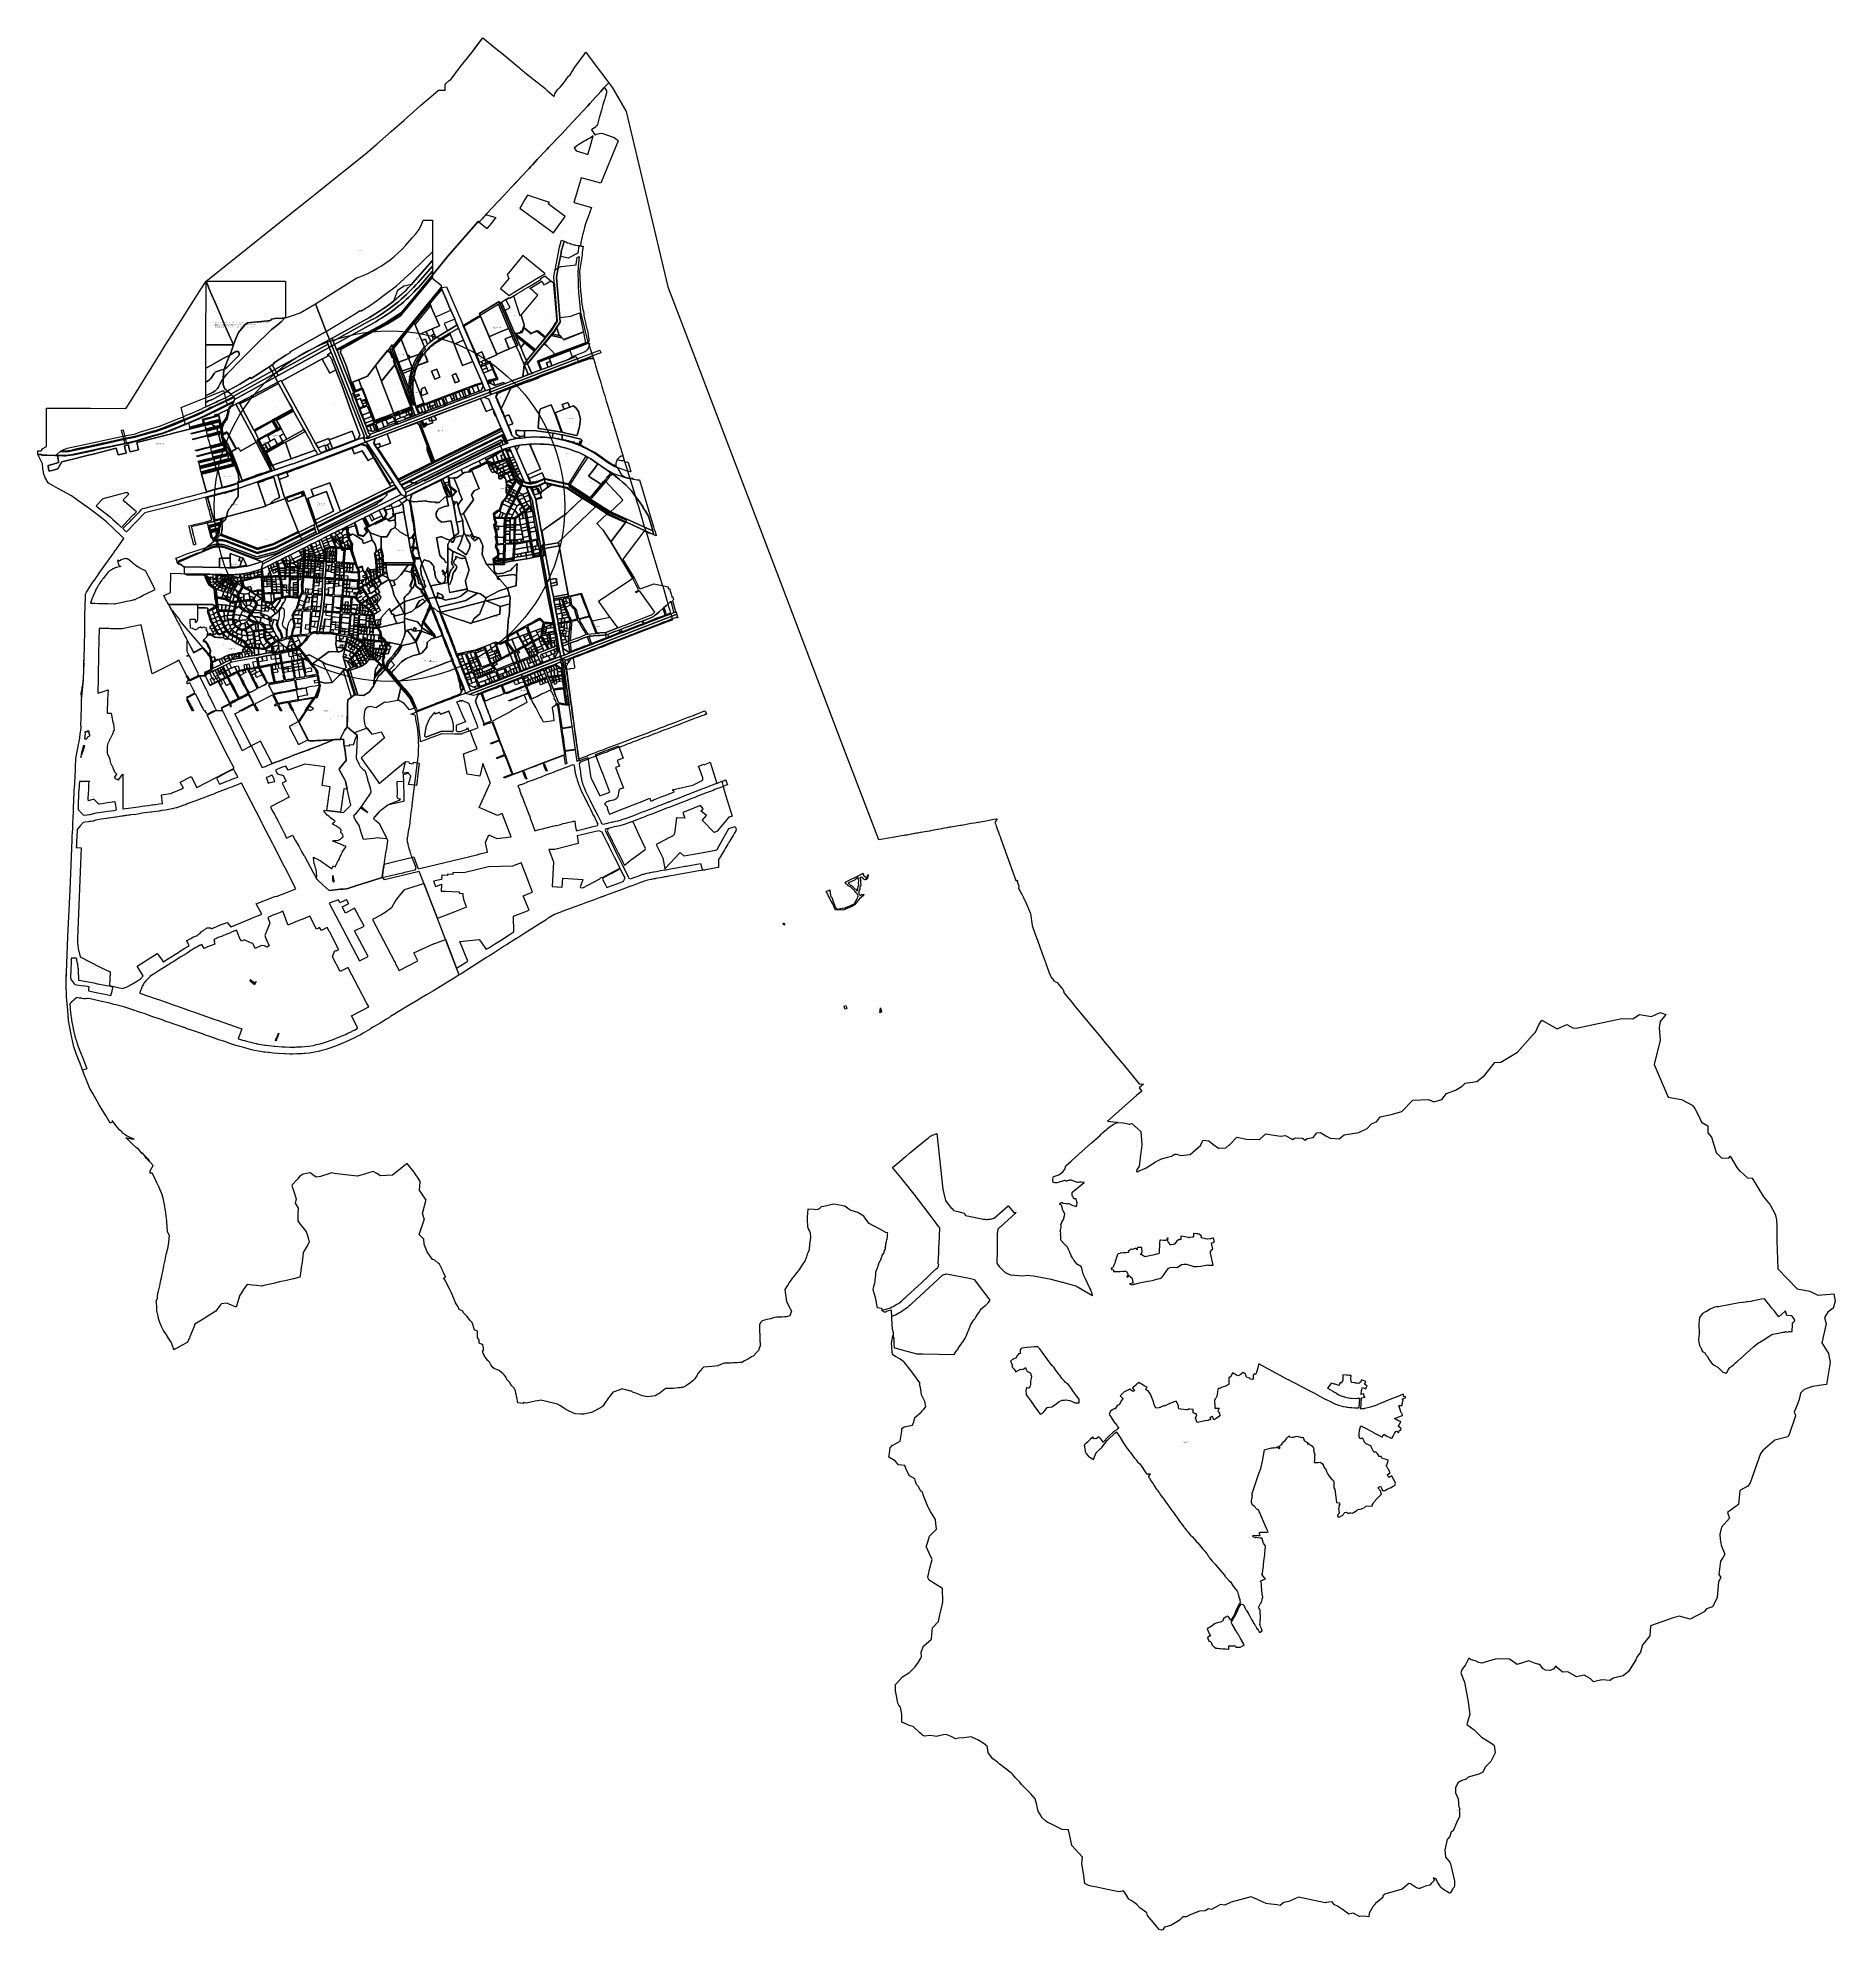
# Model space of a CAD drawing. Header units: metres. Extents: x 198218 to 208474, y 536547 to 547345.
import ezdxf
from ezdxf.enums import TextEntityAlignment as Align

# ---------------------------------------------------------------- set-up
doc = ezdxf.new("R2010")
doc.units = ezdxf.units.M
for name, color, linetype in [('CENTER_RADIUS', 1, 'Continuous'), ('PARCEL_BONBUN', 7, 'Continuous'), ('PARCEL_BUBUN', 8, 'Continuous'), ('PARCEL_LABEL', 3, 'Continuous'), ('TEXT_NOTES', 2, 'Continuous'), ('ZONING', 5, 'Continuous'), ('ZONING_LABEL', 6, 'Continuous')]:
    doc.layers.add(name, color=color, linetype=linetype)

msp = doc.modelspace()

# ---------------------------------------------------------------- linework, layer by layer
at = {"layer": 'CENTER_RADIUS'}
msp.add_circle((200225, 544673), 1000, dxfattribs=at)
msp.add_point((200225, 544673), dxfattribs=at)
at = {"layer": 'PARCEL_BONBUN'}
for points in [[(200309, 545927), (200271, 545904), (200247, 545842), (200236, 545833), (200221, 545822), (200205, 545810), (200190, 545800), (200174, 545789), (200158, 545779), (200142, 545769), (200126, 545759), (200110, 545750), (199897, 545632), (199882, 545624), (199863, 545670), (199802, 545827), (200009, 545956), (200039, 545975), (200046, 545977), (200075, 545989), (200101, 546001), (200129, 546015), (200153, 546028), (200179, 546044), (200204, 546061), (200229, 546079), (200251, 546097), (200273, 546116), (200297, 546139), (200319, 546162), (200355, 546203), (200376, 546226), (200393, 546250), (200406, 546274), (200417, 546304), (200417, 546305), (200470, 546305), (200470, 546155), (200470, 546123), (200470, 546074), (200372, 545962), (200360, 545948), (200351, 545938), (200309, 545927)], [(201117, 545636), (201148, 545674), (201182, 545727), (201182, 545730), (201176, 545803), (201166, 545938), (201163, 545977), (201163, 545983), (201164, 545992), (201170, 546022), (201176, 546049), (201195, 546150), (201205, 546185), (201207, 546191), (201222, 546184), (201220, 546179), (201220, 546177), (201216, 546163), (201212, 546152), (201208, 546137), (201207, 546134), (201207, 546133), (201205, 546123), (201204, 546115), (201200, 546097), (201188, 546036), (201188, 546033), (201177, 545980), (201196, 545748), (201198, 545723), (201178, 545692), (201166, 545674), (201013, 545486), (201007, 545501), (201013, 545509), (201053, 545557), (201058, 545564), (201114, 545633), (201117, 545636)], [(201034, 545437), (201013, 545485), (201145, 545646), (201151, 545655), (201157, 545662), (201163, 545670), (201166, 545674), (201178, 545692), (201198, 545723), (201196, 545748), (201177, 545980), (201188, 546033), (201188, 546036), (201200, 546097), (201204, 546115), (201205, 546123), (201207, 546133), (201207, 546134), (201208, 546137), (201212, 546152), (201216, 546163), (201220, 546177), (201220, 546177), (201222, 546184), (201229, 546181), (201231, 546180), (201241, 546176), (201250, 546173), (201253, 546171), (201255, 546171), (201260, 546169), (201269, 546166), (201279, 546164), (201280, 546164), (201282, 546163), (201286, 546162), (201288, 546162), (201289, 546162), (201299, 546160), (201305, 546159), (201309, 546158), (201319, 546157), (201330, 546156), (201325, 546120), (201324, 546105), (201309, 546013), (201311, 545977), (201312, 545934), (201315, 545899), (201316, 545887), (201318, 545876), (201321, 545844), (201323, 545826), (201324, 545822), (201326, 545805), (201327, 545801), (201331, 545783), (201333, 545772), (201334, 545763), (201336, 545752), (201343, 545720), (201346, 545708), (201351, 545685), (201353, 545681), (201359, 545655), (201359, 545644), (201362, 545625), (201363, 545612), (201357, 545609), (201343, 545604), (201170, 545539), (201069, 545500), (201088, 545450), (201046, 545434), (201037, 545430), (201034, 545437), (201034, 545437)], [(200470, 546043), (200388, 545949), (200375, 545935), (200362, 545921), (200348, 545907), (200335, 545893), (200321, 545880), (200307, 545867), (200292, 545854), (200278, 545841), (200263, 545829), (200248, 545817), (200232, 545806), (200217, 545794), (200201, 545783), (200185, 545772), (200169, 545762), (200153, 545752), (200136, 545742), (200119, 545733), (199904, 545614), (199897, 545632), (200110, 545750), (200126, 545759), (200142, 545769), (200158, 545779), (200174, 545789), (200190, 545800), (200205, 545810), (200221, 545822), (200236, 545833), (200247, 545842), (200250, 545845), (200265, 545857), (200279, 545869), (200293, 545882), (200307, 545894), (200321, 545907), (200334, 545921), (200347, 545934), (200351, 545938), (200360, 545948), (200372, 545962), (200470, 546074), (200470, 546043)], [(200470, 546013), (200403, 545936), (200390, 545921), (200376, 545907), (200363, 545893), (200349, 545879), (200335, 545865), (200320, 545852), (200306, 545839), (200291, 545826), (200275, 545814), (200260, 545801), (200244, 545789), (200229, 545778), (200212, 545767), (200196, 545756), (200180, 545745), (200163, 545735), (200146, 545725), (200129, 545715), (199912, 545595), (199904, 545614), (200119, 545733), (200136, 545742), (200153, 545752), (200169, 545762), (200185, 545772), (200201, 545783), (200217, 545794), (200232, 545806), (200248, 545817), (200263, 545829), (200278, 545841), (200292, 545854), (200307, 545867), (200321, 545880), (200335, 545893), (200348, 545907), (200362, 545921), (200375, 545935), (200388, 545949), (200470, 546043), (200470, 546013)], [(199178, 545957), (199204, 545894), (199236, 545821), (199257, 545772), (199286, 545703), (199334, 545593), (199177, 545593), (199178, 545957)], [(199178, 545957), (199632, 545956), (199632, 545752), (199632, 545752), (199629, 545749), (199629, 545748), (199599, 545743), (199582, 545746), (199551, 545740), (199547, 545734), (199541, 545731), (199530, 545730), (199415, 545719), (199399, 545707), (199364, 545663), (199349, 545630), (199334, 545593), (199286, 545703), (199257, 545772), (199236, 545821), (199204, 545894), (199178, 545957)], [(200470, 545991), (200294, 545777), (200207, 545723), (199923, 545567), (199912, 545595), (200129, 545715), (200146, 545725), (200163, 545735), (200180, 545745), (200196, 545756), (200212, 545767), (200229, 545778), (200244, 545789), (200260, 545801), (200275, 545814), (200291, 545826), (200306, 545839), (200320, 545852), (200335, 545865), (200349, 545879), (200363, 545893), (200376, 545907), (200390, 545921), (200403, 545936), (200470, 546013), (200470, 545991)], [(200470, 545981), (200466, 545976), (200294, 545767), (200211, 545716), (199948, 545572), (199926, 545560), (199923, 545567), (200207, 545723), (200294, 545777), (200470, 545991), (200470, 545981)], [(200027, 545324), (200021, 545321), (200021, 545320), (199926, 545560), (199948, 545572), (200211, 545716), (200294, 545767), (200466, 545976), (200519, 545933), (200519, 545933), (200519, 545921), (200244, 545584), (200240, 545593), (200226, 545575), (200213, 545559), (200145, 545475), (200100, 545414), (200008, 545379), (200027, 545324)], [(200456, 545828), (200366, 545718), (200291, 545626), (200248, 545573), (200244, 545584), (200519, 545921), (200523, 545911), (200517, 545903), (200492, 545873), (200476, 545853), (200467, 545842), (200456, 545828)], [(200519, 545921), (200550, 545924), (200582, 545850), (200637, 545722), (200645, 545704), (200646, 545702), (200735, 545493), (200743, 545476), (200746, 545468), (200754, 545450), (200762, 545432), (200766, 545423), (200768, 545417), (200770, 545414), (200770, 545412), (200781, 545387), (200784, 545380), (200785, 545379), (200801, 545341), (200769, 545331), (200771, 545335), (200760, 545360), (200755, 545372), (200753, 545377), (200700, 545499), (200648, 545620), (200619, 545688), (200611, 545707), (200608, 545713), (200597, 545739), (200575, 545791), (200572, 545796), (200560, 545825), (200548, 545853), (200533, 545888), (200527, 545902), (200523, 545911), (200519, 545921)], [(200938, 545662), (200938, 545662), (200883, 545789), (200866, 545830), (200868, 545838), (200869, 545840), (200887, 545851), (200908, 545863), (200909, 545863), (200911, 545859), (200933, 545872), (200940, 545877), (200950, 545883), (200957, 545887), (200961, 545890), (200974, 545898), (200992, 545908), (201013, 545921), (201016, 545923), (201088, 545966), (201089, 545967), (201087, 545972), (201112, 545987), (201146, 545959), (201161, 545947), (201163, 545944), (201166, 545938), (201176, 545803), (201182, 545730), (201182, 545727), (201148, 545674), (201117, 545636), (201114, 545633), (201113, 545632), (201058, 545564), (201053, 545557), (201013, 545509), (201003, 545510), (200990, 545539), (200974, 545578), (200962, 545605), (200957, 545616), (200949, 545636), (200948, 545637), (200945, 545645), (200938, 545662), (200938, 545662)], [(199309, 545227), (199309, 545229), (199314, 545239), (199328, 545248), (199337, 545269), (199339, 545273), (199339, 545273), (199341, 545281), (199343, 545285), (199336, 545293), (199334, 545296), (199332, 545298), (199324, 545308), (199323, 545308), (199319, 545312), (199315, 545316), (199300, 545329), (199292, 545336), (199283, 545344), (199276, 545367), (199276, 545399), (199276, 545404), (199279, 545446), (199282, 545454), (199304, 545513), (199314, 545535), (199322, 545554), (199330, 545581), (199334, 545593), (199349, 545630), (199364, 545663), (199399, 545707), (199415, 545719), (199530, 545730), (199541, 545731), (199547, 545734), (199551, 545740), (199582, 545746), (199599, 545743), (199629, 545748), (199630, 545749), (199632, 545749), (199638, 545750), (199671, 545760), (199715, 545776), (199752, 545796), (199802, 545827), (199863, 545670), (199882, 545624), (199866, 545615), (199874, 545597), (199881, 545578), (199590, 545418), (199580, 545435), (199571, 545452), (199556, 545479), (199539, 545468), (199554, 545442), (199563, 545425), (199572, 545408), (199587, 545381), (199455, 545309), (199320, 545239), (199315, 545231), (199309, 545227)], [(200371, 545707), (200366, 545718), (200456, 545828), (200467, 545842), (200476, 545853), (200492, 545873), (200517, 545903), (200523, 545911), (200527, 545902), (200533, 545888), (200548, 545853), (200560, 545825), (200572, 545796), (200575, 545791), (200597, 545739), (200608, 545713), (200611, 545707), (200605, 545703), (200555, 545673), (200499, 545639), (200498, 545639), (200489, 545633), (200483, 545629), (200476, 545624), (200468, 545618), (200460, 545612), (200454, 545606), (200442, 545596), (200440, 545593), (200426, 545580), (200425, 545579), (200409, 545617), (200394, 545652), (200371, 545707)], [(200947, 545587), (200909, 545570), (200904, 545568), (200891, 545563), (200885, 545560), (200873, 545555), (200864, 545551), (200844, 545542), (200839, 545540), (200838, 545539), (200837, 545539), (200836, 545540), (200831, 545552), (200831, 545552), (200794, 545639), (200792, 545644), (200778, 545677), (200743, 545761), (200697, 545733), (200652, 545706), (200653, 545709), (200742, 545763), (200839, 545822), (200849, 545819), (200889, 545725), (200903, 545692), (200905, 545687), (200924, 545643), (200931, 545626), (200934, 545620), (200948, 545588), (200948, 545587), (200947, 545587)], [(200992, 545484), (200989, 545491), (200979, 545515), (200977, 545520), (200976, 545521), (200974, 545525), (200968, 545541), (200959, 545561), (200956, 545568), (200952, 545577), (200948, 545587), (200948, 545588), (200934, 545620), (200931, 545626), (200924, 545643), (200905, 545687), (200903, 545692), (200889, 545725), (200849, 545819), (200839, 545822), (200869, 545840), (200868, 545838), (200866, 545830), (200938, 545662), (200945, 545645), (200948, 545637), (200949, 545636), (200957, 545616), (200962, 545605), (200974, 545578), (200990, 545539), (201003, 545510), (201013, 545509), (200992, 545484)], [(200394, 545652), (200409, 545617), (200425, 545579), (200414, 545566), (200402, 545551), (200394, 545540), (200343, 545520), (200342, 545520), (200336, 545535), (200327, 545532), (200291, 545626), (200366, 545718), (200371, 545707), (200394, 545652)], [(200619, 545688), (200570, 545659), (200527, 545635), (200516, 545629), (200505, 545620), (200495, 545613), (200480, 545602), (200467, 545591), (200453, 545579), (200441, 545566), (200429, 545553), (200424, 545546), (200418, 545539), (200408, 545524), (200399, 545509), (200390, 545494), (200383, 545477), (200382, 545476), (200381, 545474), (200376, 545461), (200371, 545447), (200370, 545444), (200365, 545427), (200361, 545410), (200358, 545392), (200357, 545374), (200356, 545357), (200356, 545339), (200357, 545321), (200359, 545304), (200362, 545286), (200366, 545269), (200370, 545252), (200375, 545237), (200376, 545235), (200378, 545232), (200388, 545203), (200396, 545200), (200366, 545188), (200370, 545196), (200359, 545225), (200358, 545228), (200351, 545246), (200346, 545264), (200342, 545282), (200339, 545301), (200337, 545319), (200336, 545338), (200336, 545342), (200336, 545357), (200337, 545376), (200339, 545395), (200342, 545414), (200346, 545432), (200351, 545450), (200351, 545450), (200356, 545464), (200357, 545468), (200360, 545476), (200364, 545486), (200372, 545503), (200381, 545519), (200391, 545535), (200394, 545540), (200402, 545551), (200414, 545566), (200425, 545579), (200426, 545580), (200440, 545593), (200442, 545596), (200454, 545606), (200460, 545612), (200468, 545618), (200476, 545624), (200483, 545629), (200489, 545633), (200498, 545639), (200499, 545639), (200555, 545673), (200605, 545703), (200611, 545707), (200619, 545688)], [(200738, 545494), (200738, 545494), (200735, 545493), (200691, 545598), (200646, 545702), (200645, 545704), (200649, 545706), (200653, 545709), (200652, 545706), (200697, 545733), (200743, 545761), (200744, 545757), (200778, 545677), (200792, 545644), (200794, 545639), (200831, 545552), (200831, 545552), (200836, 545540), (200837, 545539), (200838, 545537), (200793, 545518), (200792, 545518), (200789, 545516), (200770, 545508), (200769, 545508), (200749, 545499), (200741, 545495), (200738, 545494)], [(199264, 544282), (199264, 544282), (199240, 544282), (199234, 544283), (199218, 544283), (199199, 544284), (199183, 544284), (199173, 544284), (199158, 544285), (199055, 544287), (199055, 544292), (199055, 544300), (199055, 544302), (199055, 544311), (199055, 544326), (199052, 544327), (199159, 544325), (199254, 544322), (199302, 544320), (199316, 544320), (199317, 544320), (199329, 544321), (199342, 544321), (199355, 544323), (199368, 544324), (199381, 544326), (199394, 544328), (199407, 544330), (199411, 544331), (199420, 544333), (199433, 544336), (199446, 544340), (199458, 544344), (199471, 544348), (199483, 544353), (199495, 544355), (199496, 544355), (199502, 544343), (200291, 544739), (200267, 544776), (200263, 544781), (200254, 544795), (200247, 544806), (200244, 544811), (200096, 545034), (200086, 545037), (200068, 545030), (200063, 545028), (199753, 544911), (199702, 544893), (199677, 544884), (199596, 544856), (199567, 544846), (199480, 544815), (199471, 544812), (199361, 544774), (199361, 544792), (199358, 544804), (199373, 544810), (199552, 544872), (199572, 544879), (199576, 544881), (199581, 544882), (199585, 544884), (199588, 544885), (199666, 544912), (199674, 544915), (199681, 544917), (199699, 544924), (199816, 544967), (199819, 544968), (199823, 544970), (199867, 544986), (199891, 544995), (199901, 544999), (199935, 545012), (200048, 545055), (200051, 545056), (200076, 545065), (200080, 545074), (200069, 545103), (199896, 545541), (199893, 545549), (199881, 545578), (199874, 545597), (199866, 545615), (199882, 545624), (200013, 545291), (200012, 545288), (200102, 545059), (200793, 545322), (201296, 545513), (201426, 545562), (201431, 545548), (201431, 545548), (201421, 545544), (201419, 545543), (201413, 545541), (201406, 545538), (201384, 545530), (201380, 545528), (201364, 545522), (201348, 545516), (201332, 545510), (201325, 545507), (201311, 545502), (201302, 545499), (201298, 545497), (201285, 545492), (201233, 545472), (201209, 545463), (201150, 545441), (201102, 545423), (201042, 545400), (201017, 545391), (200868, 545334), (200858, 545330), (200852, 545328), (200850, 545327), (200843, 545324), (200838, 545323), (200835, 545321), (200825, 545318), (200818, 545315), (200809, 545312), (200765, 545295), (200744, 545287), (200461, 545180), (200448, 545175), (200396, 545155), (200212, 545085), (200144, 545059), (200135, 545030), (200141, 545021), (200152, 545004), (200270, 544825), (200274, 544820), (200281, 544810), (200290, 544795), (200294, 544790), (200304, 544774), (200310, 544765), (200319, 544751), (200825, 545001), (200849, 545013), (200858, 545016), (200874, 545023), (200888, 545028), (200890, 545028), (200894, 545030), (200900, 545032), (200894, 545045), (200894, 545045), (200913, 545051), (200921, 545053), (200948, 545058), (200960, 545060), (200975, 545061), (201002, 545064), (201030, 545067), (201057, 545068), (201084, 545067), (201111, 545066), (201138, 545063), (201166, 545060), (201192, 545055), (201219, 545049), (201245, 545042), (201271, 545034), (201297, 545024), (201323, 545014), (201347, 545002), (201372, 544989), (201396, 544975), (201456, 544933), (201471, 544922), (201481, 544917), (201488, 544912), (201504, 544903), (201519, 544896), (201520, 544895), (201522, 544895), (201524, 544894), (201548, 544851), (201570, 544839), (201592, 544835), (201613, 544832), (201615, 544826), (201628, 544824), (201639, 544823), (201651, 544822), (201732, 544555), (201736, 544540), (201740, 544528), (201747, 544504), (201734, 544510), (201728, 544530), (201721, 544552), (201702, 544616), (201685, 544645), (201673, 544664), (201672, 544666), (201647, 544704), (201633, 544723), (201619, 544742), (201605, 544760), (201589, 544777), (201573, 544794), (201555, 544809), (201538, 544824), (201496, 544859), (201487, 544867), (201486, 544868), (201467, 544878), (201449, 544889), (201432, 544901), (201414, 544914), (201410, 544917), (201408, 544918), (201373, 544942), (201360, 544950), (201356, 544952), (201351, 544955), (201328, 544967), (201305, 544978), (201281, 544987), (201257, 544996), (201233, 545004), (201218, 545008), (201208, 545010), (201184, 545016), (201159, 545021), (201134, 545024), (201108, 545026), (201083, 545027), (201058, 545028), (201033, 545027), (201025, 545026), (201007, 545025), (200982, 545022), (200966, 545020), (200957, 545019), (200947, 545017), (200942, 545008), (200950, 544990), (201010, 544850), (201029, 544805), (201022, 544805), (201015, 544806), (201008, 544808), (201001, 544810), (200995, 544812), (200993, 544813), (200973, 544860), (200967, 544874), (200961, 544887), (200960, 544891), (200953, 544906), (200945, 544926), (200939, 544940), (200932, 544955), (200920, 544983), (200917, 544990), (200914, 544997), (200912, 545002), (200903, 545006), (200889, 545002), (200885, 545000), (200883, 545000), (200868, 544995), (200864, 544993), (200841, 544983), (200771, 544949), (200737, 544932), (200633, 544881), (200560, 544845), (200556, 544843), (200528, 544829), (200518, 544824), (200353, 544743), (200317, 544725), (200278, 544706), (200232, 544682), (200195, 544664), (200191, 544662), (200166, 544649), (200121, 544627), (200108, 544620), (200085, 544609), (200082, 544607), (200078, 544605), (200071, 544602), (200026, 544579), (200023, 544577), (199982, 544557), (199977, 544554), (199956, 544544), (199934, 544533), (199914, 544523), (199892, 544512), (199887, 544509), (199861, 544497), (199835, 544483), (199821, 544476), (199801, 544466), (199778, 544455), (199772, 544452), (199755, 544443), (199739, 544435), (199731, 544431), (199709, 544420), (199660, 544395), (199648, 544389), (199632, 544381), (199616, 544373), (199613, 544372), (199609, 544370), (199608, 544369), (199583, 544357), (199582, 544356), (199576, 544353), (199575, 544353), (199559, 544345), (199545, 544338), (199530, 544330), (199511, 544321), (199499, 544316), (199493, 544314), (199484, 544310), (199474, 544307), (199471, 544306), (199457, 544302), (199449, 544299), (199443, 544298), (199431, 544295), (199429, 544294), (199427, 544294), (199415, 544291), (199409, 544290), (199401, 544288), (199392, 544287), (199387, 544286), (199373, 544284), (199367, 544284), (199359, 544283), (199345, 544282), (199333, 544281), (199330, 544281), (199322, 544281), (199316, 544280), (199307, 544280), (199303, 544280), (199302, 544280), (199292, 544281), (199285, 544281), (199270, 544283), (199264, 544282)], [(199882, 545624), (199897, 545632), (199904, 545614), (199912, 545595), (199923, 545567), (199926, 545560), (200021, 545320), (200016, 545317), (200022, 545302), (200026, 545294), (200032, 545278), (200046, 545242), (200050, 545232), (200052, 545226), (200066, 545191), (200076, 545166), (200084, 545146), (200091, 545129), (200093, 545124), (200099, 545107), (200107, 545087), (200116, 545083), (200102, 545059), (200012, 545288), (200013, 545291), (199882, 545624)], [(200337, 545376), (200336, 545357), (200336, 545342), (200303, 545427), (200296, 545446), (200277, 545495), (200248, 545573), (200291, 545626), (200327, 545532), (200336, 545535), (200342, 545520), (200394, 545540), (200391, 545535), (200381, 545519), (200372, 545503), (200364, 545486), (200360, 545476), (200357, 545468), (200356, 545464), (200351, 545450), (200351, 545450), (200346, 545432), (200342, 545414), (200339, 545395), (200337, 545376)], [(200370, 545252), (200366, 545269), (200362, 545286), (200359, 545304), (200357, 545321), (200356, 545339), (200356, 545357), (200357, 545374), (200358, 545392), (200361, 545410), (200365, 545427), (200370, 545444), (200371, 545447), (200376, 545461), (200381, 545474), (200382, 545476), (200383, 545477), (200390, 545494), (200399, 545509), (200408, 545524), (200418, 545539), (200424, 545546), (200429, 545553), (200441, 545566), (200453, 545579), (200467, 545591), (200480, 545602), (200495, 545613), (200497, 545614), (200510, 545622), (200570, 545659), (200619, 545688), (200648, 545620), (200700, 545499), (200753, 545377), (200718, 545367), (200378, 545238), (200375, 545237), (200370, 545252)], [(200495, 545613), (200505, 545620), (200516, 545629), (200527, 545635), (200570, 545659), (200510, 545622), (200497, 545614), (200495, 545613)], [(201163, 545670), (201157, 545662), (201151, 545655), (201145, 545646), (201013, 545485), (201013, 545486), (201166, 545674), (201163, 545670)], [(201069, 545500), (201357, 545609), (201361, 545603), (201346, 545597), (201326, 545589), (201135, 545517), (201109, 545507), (201081, 545496), (201079, 545491), (201084, 545476), (201089, 545464), (201094, 545452), (201088, 545450), (201069, 545500)], [(201084, 545476), (201079, 545491), (201081, 545496), (201109, 545507), (201135, 545517), (201253, 545562), (201326, 545589), (201346, 545597), (201359, 545602), (201361, 545602), (201365, 545604), (201366, 545599), (201365, 545593), (201365, 545590), (201364, 545586), (201363, 545584), (201362, 545580), (201357, 545572), (201356, 545571), (201352, 545564), (201345, 545557), (201340, 545554), (201335, 545551), (201276, 545528), (201270, 545525), (201268, 545524), (201258, 545518), (201247, 545510), (201199, 545492), (201193, 545490), (201152, 545474), (201130, 545466), (201094, 545452), (201089, 545464), (201084, 545476)], [(199334, 545593), (199330, 545581), (199322, 545554), (199314, 545535), (199272, 545513), (199222, 545485), (199185, 545464), (199177, 545460), (199177, 545593), (199334, 545593)], [(199324, 545308), (199293, 545293), (199272, 545284), (199246, 545272), (199245, 545271), (199236, 545267), (199177, 545239), (199177, 545265), (199177, 545266), (199177, 545305), (199177, 545381), (199177, 545381), (199177, 545459), (199177, 545460), (199185, 545464), (199222, 545485), (199272, 545513), (199314, 545535), (199304, 545513), (199282, 545454), (199279, 545446), (199276, 545404), (199276, 545399), (199276, 545367), (199283, 545344), (199292, 545336), (199300, 545329), (199315, 545316), (199319, 545312), (199323, 545308), (199324, 545308)], [(199891, 544995), (199867, 544986), (199823, 544970), (199819, 544968), (199816, 544967), (199814, 544970), (199806, 544984), (199803, 544990), (199801, 544993), (199781, 545029), (199777, 545037), (199745, 545096), (199735, 545113), (199677, 545217), (199670, 545231), (199657, 545255), (199634, 545295), (199591, 545373), (199587, 545381), (199572, 545408), (199563, 545425), (199554, 545442), (199539, 545468), (199556, 545479), (199571, 545452), (199580, 545435), (199590, 545418), (199881, 545578), (199893, 545549), (199896, 545541), (200069, 545103), (200080, 545074), (200076, 545065), (200051, 545056), (200048, 545055), (199935, 545012), (199901, 544999), (199891, 544995)], [(200245, 545524), (200253, 545504), (200260, 545485), (200255, 545480), (200179, 545385), (200145, 545475), (200214, 545560), (200226, 545575), (200229, 545565), (200245, 545524), (200245, 545524)], [(200240, 545593), (200244, 545584), (200248, 545573), (200277, 545495), (200296, 545446), (200303, 545427), (200336, 545342), (200336, 545338), (200337, 545319), (200339, 545301), (200342, 545282), (200346, 545264), (200351, 545246), (200358, 545228), (200359, 545225), (200357, 545230), (200260, 545483), (200260, 545485), (200229, 545565), (200226, 545575), (200240, 545593)], [(200735, 545493), (200737, 545494), (200741, 545495), (200749, 545499), (200769, 545508), (200777, 545490), (200758, 545482), (200756, 545481), (200753, 545480), (200743, 545476), (200735, 545493)], [(200770, 545412), (200770, 545414), (200768, 545417), (200766, 545423), (200762, 545432), (200754, 545450), (200746, 545468), (200743, 545476), (200753, 545480), (200756, 545481), (200758, 545482), (200777, 545490), (200799, 545500), (200802, 545493), (200804, 545489), (200809, 545476), (200812, 545470), (200821, 545448), (200833, 545421), (200839, 545407), (200841, 545404), (200831, 545401), (200809, 545395), (200801, 545393), (200781, 545387), (200770, 545412)], [(201462, 545271), (201462, 545271), (201465, 545262), (201473, 545237), (201478, 545219), (201484, 545199), (201491, 545178), (201497, 545156), (201496, 545156), (201498, 545150), (201499, 545151), (201537, 545024), (201538, 545024), (201540, 545016), (201540, 545016), (201556, 544963), (201557, 544960), (201556, 544960), (201552, 544958), (201547, 544957), (201542, 544955), (201538, 544952), (201534, 544949), (201531, 544946), (201527, 544942), (201525, 544939), (201531, 544937), (201538, 544935), (201546, 544934), (201553, 544934), (201561, 544934), (201564, 544934), (201567, 544922), (201570, 544923), (201578, 544924), (201581, 544925), (201586, 544922), (201602, 544869), (201594, 544870), (201576, 544875), (201557, 544881), (201539, 544887), (201522, 544895), (201520, 544895), (201519, 544896), (201504, 544903), (201488, 544912), (201481, 544917), (201471, 544922), (201456, 544933), (201396, 544975), (201372, 544989), (201347, 545002), (201323, 545014), (201297, 545024), (201271, 545034), (201245, 545042), (201219, 545049), (201209, 545051), (201208, 545052), (201192, 545055), (201166, 545060), (201154, 545062), (201138, 545063), (201111, 545066), (201084, 545067), (201057, 545068), (201030, 545067), (201002, 545064), (200995, 545063), (200975, 545061), (200960, 545060), (200948, 545058), (200921, 545053), (200913, 545051), (200894, 545045), (200894, 545045), (200886, 545064), (200870, 545101), (200869, 545102), (200865, 545112), (200863, 545117), (200828, 545198), (200826, 545204), (200822, 545212), (200822, 545214), (200820, 545218), (200815, 545228), (200792, 545284), (200765, 545295), (200809, 545312), (200818, 545315), (200835, 545321), (200843, 545324), (200850, 545327), (200852, 545328), (200858, 545330), (200868, 545334), (201017, 545391), (201042, 545400), (201102, 545423), (201150, 545441), (201209, 545463), (201233, 545472), (201285, 545492), (201298, 545497), (201302, 545499), (201311, 545502), (201325, 545507), (201332, 545510), (201348, 545516), (201364, 545522), (201380, 545528), (201384, 545530), (201387, 545519), (201390, 545511), (201392, 545503), (201398, 545483), (201400, 545476), (201414, 545430), (201417, 545420), (201420, 545413), (201425, 545395), (201428, 545386), (201428, 545386), (201431, 545375), (201432, 545371), (201437, 545355), (201443, 545336), (201445, 545328), (201453, 545303), (201462, 545271)], [(200841, 545404), (200839, 545407), (200833, 545421), (200821, 545448), (200812, 545470), (200809, 545476), (200804, 545489), (200802, 545493), (200799, 545500), (200777, 545490), (200769, 545508), (200789, 545516), (200792, 545518), (200793, 545518), (200838, 545537), (200837, 545539), (200838, 545539), (200839, 545540), (200844, 545542), (200864, 545551), (200873, 545555), (200885, 545560), (200891, 545563), (200904, 545568), (200909, 545570), (200947, 545587), (200948, 545587), (200952, 545577), (200956, 545568), (200959, 545561), (200968, 545541), (200974, 545525), (200976, 545521), (200977, 545520), (200979, 545515), (200989, 545491), (200992, 545484), (200993, 545481), (200994, 545480), (200997, 545473), (200992, 545470), (200991, 545461), (200986, 545411), (200986, 545411), (200950, 545397), (200922, 545387), (200910, 545382), (200891, 545375), (200886, 545373), (200882, 545375), (200874, 545378), (200873, 545379), (200853, 545371), (200840, 545366), (200827, 545361), (200821, 545376), (200817, 545387), (200817, 545389), (200828, 545392), (200841, 545396), (200844, 545397), (200841, 545402), (200841, 545404)], [(200801, 545341), (200855, 545361), (200870, 545367), (200880, 545371), (200886, 545373), (200891, 545375), (200910, 545382), (200922, 545387), (200950, 545397), (200986, 545411), (200986, 545411), (200986, 545411), (201000, 545416), (201011, 545421), (201018, 545423), (201037, 545430), (201043, 545433), (201074, 545444), (201088, 545450), (201094, 545452), (201130, 545466), (201152, 545474), (201193, 545490), (201199, 545492), (201247, 545510), (201291, 545527), (201296, 545513), (200793, 545322), (200801, 545341)], [(201013, 545485), (200994, 545480), (200993, 545481), (200992, 545484), (201007, 545501), (201013, 545486), (201013, 545485)], [(199459, 545301), (199371, 545256), (199367, 545263), (199455, 545309), (199587, 545381), (199591, 545373), (199459, 545301)], [(200197, 545170), (200148, 545151), (200143, 545153), (200092, 545284), (200069, 545341), (200027, 545324), (200026, 545328), (200008, 545379), (200013, 545381), (200049, 545394), (200100, 545414), (200145, 545475), (200179, 545385), (200180, 545384), (200249, 545202), (200249, 545202), (200253, 545191), (200220, 545178), (200197, 545170)], [(200249, 545202), (200180, 545384), (200179, 545385), (200252, 545476), (200260, 545485), (200260, 545483), (200277, 545441), (200284, 545420), (200315, 545340), (200316, 545338), (200325, 545313), (200353, 545240), (200357, 545230), (200253, 545191), (200251, 545197), (200249, 545202), (200249, 545202)], [(200841, 545404), (200841, 545402), (200844, 545397), (200841, 545396), (200828, 545392), (200817, 545389), (200802, 545385), (200784, 545380), (200781, 545387), (200801, 545393), (200809, 545395), (200831, 545401), (200841, 545404)], [(200874, 545378), (200882, 545375), (200886, 545373), (200880, 545371), (200870, 545367), (200855, 545361), (200801, 545341), (200785, 545379), (200784, 545380), (200802, 545385), (200817, 545389), (200817, 545387), (200821, 545376), (200827, 545361), (200840, 545366), (200853, 545371), (200873, 545379), (200874, 545378)], [(201000, 545466), (201003, 545458), (201015, 545430), (201011, 545421), (201000, 545416), (200986, 545411), (200991, 545461), (201000, 545466)], [(200992, 545470), (200997, 545473), (201000, 545466), (200991, 545461), (200992, 545470)], [(201018, 545423), (201011, 545421), (201015, 545430), (201003, 545458), (201000, 545466), (200997, 545473), (200994, 545480), (201013, 545485), (201019, 545473), (201034, 545437), (201037, 545430), (201018, 545423)], [(199339, 545273), (199339, 545273), (199337, 545269), (199301, 545250), (199282, 545241), (199261, 545230), (199177, 545189), (199143, 545173), (199079, 545146), (199067, 545142), (198982, 545106), (198931, 545087), (198887, 545075), (198832, 545059), (198773, 545042), (198737, 545033), (198722, 545030), (198710, 545028), (198621, 545009), (198583, 545001), (198565, 544997), (198530, 544989), (198421, 544966), (198405, 544963), (198387, 544961), (198376, 544960), (198369, 544960), (198364, 544960), (198330, 544961), (198318, 544961), (198322, 544964), (198322, 544964), (198375, 544962), (198408, 544966), (198550, 544996), (198581, 545003), (198633, 545014), (198722, 545033), (198772, 545044), (198859, 545070), (198929, 545090), (198979, 545108), (199081, 545150), (199140, 545175), (199177, 545192), (199253, 545230), (199284, 545246), (199336, 545272), (199339, 545273)], [(198322, 544964), (198326, 544968), (198344, 544983), (198346, 544984), (198377, 544983), (198393, 544984), (198537, 545015), (198590, 545027), (198722, 545056), (198774, 545067), (198860, 545091), (198892, 545099), (198924, 545110), (198959, 545122), (199009, 545143), (199049, 545160), (199084, 545175), (199135, 545196), (199177, 545216), (199203, 545230), (199222, 545239), (199245, 545250), (199260, 545257), (199275, 545264), (199310, 545280), (199336, 545293), (199343, 545285), (199341, 545281), (199339, 545273), (199336, 545272), (199284, 545246), (199253, 545230), (199177, 545192), (199140, 545175), (199081, 545150), (198979, 545108), (198929, 545090), (198859, 545070), (198772, 545044), (198722, 545033), (198633, 545014), (198581, 545003), (198550, 544996), (198408, 544966), (198375, 544962), (198322, 544964)], [(198354, 544989), (198377, 544987), (198390, 544988), (198407, 544991), (198441, 544999), (198517, 545015), (198590, 545032), (198594, 545032), (198722, 545060), (198741, 545064), (198772, 545071), (198877, 545100), (198893, 545105), (198924, 545115), (198980, 545138), (199047, 545165), (199096, 545185), (199139, 545203), (199155, 545211), (199177, 545221), (199194, 545230), (199203, 545235), (199221, 545242), (199247, 545255), (199255, 545259), (199284, 545272), (199317, 545288), (199334, 545296), (199336, 545293), (199310, 545280), (199275, 545264), (199260, 545257), (199245, 545250), (199222, 545239), (199203, 545230), (199177, 545216), (199135, 545196), (199084, 545175), (199049, 545160), (199009, 545143), (198959, 545122), (198924, 545110), (198892, 545099), (198860, 545091), (198774, 545067), (198722, 545056), (198590, 545027), (198537, 545015), (198393, 544984), (198377, 544983), (198346, 544984), (198354, 544989)], [(198386, 545004), (198528, 545034), (198722, 545075), (198722, 545075), (198769, 545084), (198798, 545094), (198912, 545129), (198928, 545134), (198946, 545142), (198976, 545154), (199017, 545171), (199043, 545181), (199071, 545193), (199087, 545200), (199131, 545218), (199157, 545230), (199158, 545231), (199177, 545239), (199236, 545267), (199245, 545271), (199246, 545272), (199272, 545284), (199293, 545293), (199324, 545308), (199332, 545298), (199334, 545296), (199317, 545288), (199284, 545272), (199255, 545259), (199247, 545255), (199221, 545242), (199203, 545235), (199194, 545230), (199177, 545221), (199155, 545211), (199139, 545203), (199096, 545185), (199047, 545165), (198980, 545138), (198924, 545115), (198893, 545105), (198877, 545100), (198772, 545071), (198741, 545064), (198722, 545060), (198594, 545032), (198590, 545032), (198517, 545015), (198441, 544999), (198407, 544991), (198390, 544988), (198377, 544987), (198354, 544989), (198363, 544994), (198386, 545004)], [(199302, 545027), (199274, 545066), (199273, 545085), (199273, 545090), (199270, 545109), (199272, 545130), (199278, 545136), (199279, 545145), (199287, 545151), (199290, 545161), (199298, 545168), (199301, 545182), (199305, 545196), (199308, 545211), (199308, 545216), (199309, 545227), (199315, 545231), (199320, 545239), (199349, 545254), (199367, 545263), (199371, 545256), (199459, 545301), (199591, 545373), (199621, 545320), (199640, 545285), (199657, 545255), (199670, 545231), (199669, 545226), (199585, 545180), (199572, 545172), (199554, 545162), (199557, 545157), (199580, 545115), (199579, 545110), (199478, 545054), (199469, 545049), (199473, 545042), (199465, 545037), (199374, 544987), (199370, 544994), (199368, 544998), (199363, 545006), (199350, 544999), (199328, 544987), (199321, 544984), (199317, 544992), (199302, 545027)], [(200032, 545278), (200026, 545294), (200022, 545302), (200016, 545317), (200021, 545320), (200021, 545321), (200027, 545324), (200069, 545341), (200092, 545284), (200084, 545281), (200085, 545278), (200087, 545274), (200091, 545265), (200095, 545253), (200093, 545248), (200077, 545242), (200054, 545233), (200050, 545232), (200046, 545242), (200032, 545278)], [(200136, 545150), (200131, 545163), (200123, 545184), (200113, 545209), (200100, 545241), (200096, 545243), (200056, 545228), (200052, 545226), (200050, 545232), (200054, 545233), (200077, 545242), (200093, 545248), (200095, 545253), (200091, 545265), (200087, 545274), (200085, 545278), (200084, 545281), (200092, 545284), (200143, 545153), (200148, 545151), (200134, 545146), (200136, 545150)], [(200801, 545341), (200793, 545322), (200102, 545059), (200116, 545083), (200157, 545098), (200164, 545101), (200262, 545138), (200270, 545141), (200425, 545200), (200422, 545209), (200422, 545210), (200429, 545212), (200433, 545203), (200540, 545244), (200548, 545247), (200657, 545288), (200653, 545297), (200661, 545300), (200664, 545291), (200769, 545331), (200801, 545341)], [(200375, 545237), (200718, 545367), (200749, 545376), (200752, 545371), (200720, 545362), (200680, 545346), (200678, 545342), (200689, 545311), (200682, 545308), (200670, 545339), (200666, 545341), (200535, 545291), (200532, 545287), (200544, 545256), (200537, 545253), (200525, 545284), (200520, 545286), (200378, 545232), (200376, 545235), (200375, 545237)], [(200387, 545208), (200386, 545209), (200378, 545232), (200383, 545234), (200402, 545241), (200418, 545247), (200437, 545254), (200451, 545259), (200479, 545270), (200489, 545274), (200504, 545280), (200520, 545286), (200525, 545284), (200537, 545253), (200540, 545244), (200433, 545203), (200429, 545212), (200424, 545211), (200422, 545209), (200415, 545207), (200396, 545200), (200396, 545200), (200388, 545203), (200387, 545208)], [(200461, 545180), (200480, 545187), (200744, 545287), (200765, 545295), (200792, 545284), (200815, 545228), (200822, 545214), (200826, 545204), (200827, 545202), (200828, 545198), (200831, 545192), (200831, 545191), (200832, 545189), (200863, 545117), (200482, 544929), (200451, 545011), (200396, 545155), (200406, 545159), (200407, 545159), (200412, 545161), (200448, 545175), (200461, 545180)], [(200572, 545306), (200586, 545311), (200598, 545315), (200600, 545316), (200620, 545324), (200638, 545331), (200650, 545335), (200666, 545341), (200670, 545339), (200682, 545308), (200689, 545311), (200678, 545342), (200680, 545346), (200696, 545353), (200720, 545362), (200723, 545363), (200755, 545372), (200760, 545360), (200771, 545335), (200769, 545331), (200664, 545291), (200661, 545300), (200653, 545297), (200657, 545288), (200548, 545247), (200544, 545256), (200532, 545287), (200535, 545291), (200543, 545294), (200572, 545306)], [(200749, 545376), (200753, 545377), (200755, 545372), (200752, 545371), (200749, 545376)], [(199305, 545226), (199303, 545225), (199291, 545219), (199267, 545207), (199249, 545198), (199248, 545198), (199240, 545195), (199231, 545193), (199224, 545185), (199177, 545173), (199158, 545168), (199164, 545144), (199085, 545123), (199079, 545146), (199143, 545173), (199177, 545189), (199210, 545205), (199261, 545230), (199282, 545241), (199301, 545250), (199337, 545269), (199334, 545262), (199328, 545248), (199314, 545239), (199309, 545229), (199309, 545227), (199305, 545226)], [(199252, 545164), (199253, 545159), (199177, 545139), (199170, 545138), (199086, 545116), (199085, 545121), (199163, 545142), (199170, 545143), (199177, 545145), (199192, 545149), (199252, 545164)], [(199231, 545193), (199240, 545195), (199242, 545186), (199165, 545166), (199164, 545165), (199163, 545163), (199168, 545145), (199169, 545145), (199170, 545143), (199163, 545142), (199164, 545144), (199158, 545168), (199177, 545173), (199224, 545185), (199231, 545193)], [(199169, 545145), (199168, 545145), (199163, 545163), (199164, 545165), (199165, 545166), (199242, 545186), (199240, 545195), (199248, 545198), (199256, 545167), (199208, 545155), (199169, 545145)], [(199256, 545165), (199252, 545164), (199192, 545149), (199177, 545145), (199170, 545143), (199169, 545145), (199208, 545155), (199256, 545167), (199256, 545165)], [(199249, 545198), (199265, 545137), (199258, 545136), (199258, 545137), (199263, 545139), (199256, 545165), (199256, 545167), (199248, 545198), (199249, 545198)], [(199303, 545225), (199304, 545222), (199303, 545214), (199302, 545209), (199297, 545188), (199292, 545177), (199287, 545167), (199279, 545156), (199267, 545141), (199265, 545137), (199249, 545198), (199267, 545207), (199291, 545219), (199303, 545225)], [(199254, 545154), (199255, 545154), (199253, 545159), (199252, 545164), (199256, 545165), (199263, 545139), (199258, 545137), (199254, 545154)], [(199266, 545105), (199262, 545122), (199263, 545122), (199262, 545127), (199260, 545132), (199259, 545132), (199258, 545136), (199265, 545137), (199267, 545141), (199279, 545156), (199287, 545167), (199292, 545177), (199297, 545188), (199302, 545209), (199303, 545214), (199304, 545222), (199303, 545225), (199305, 545226), (199305, 545222), (199304, 545214), (199304, 545207), (199301, 545197), (199299, 545191), (199289, 545165), (199274, 545144), (199268, 545132), (199266, 545121), (199266, 545105)], [(199301, 545182), (199298, 545168), (199290, 545161), (199287, 545151), (199279, 545145), (199278, 545136), (199272, 545130), (199270, 545109), (199273, 545090), (199274, 545066), (199302, 545027), (199317, 544992), (199339, 544940), (199342, 544929), (199343, 544905), (199344, 544904), (199339, 544903), (199336, 544913), (199336, 544916), (199338, 544917), (199339, 544921), (199335, 544936), (199327, 544948), (199320, 544967), (199312, 544987), (199290, 545028), (199285, 545035), (199283, 545037), (199270, 545063), (199269, 545076), (199268, 545088), (199267, 545093), (199266, 545099), (199265, 545099), (199266, 545105), (199266, 545121), (199268, 545132), (199274, 545144), (199289, 545165), (199299, 545191), (199301, 545197), (199304, 545207), (199304, 545214), (199305, 545222), (199305, 545226), (199309, 545227), (199308, 545216), (199308, 545211), (199305, 545196), (199301, 545182)], [(199587, 545119), (199591, 545117), (199602, 545123), (199606, 545116), (199583, 545103), (199574, 545098), (199566, 545094), (199558, 545090), (199550, 545085), (199530, 545074), (199528, 545078), (199481, 545052), (199498, 545017), (199507, 545001), (199512, 544989), (199517, 544988), (199531, 544996), (199548, 545005), (199585, 545026), (199615, 545042), (199639, 545055), (199734, 545108), (199735, 545113), (199745, 545096), (199740, 545097), (199682, 545065), (199675, 545061), (199631, 545037), (199628, 545036), (199621, 545032), (199526, 544979), (199522, 544977), (199521, 544972), (199546, 544922), (199550, 544915), (199555, 544904), (199566, 544882), (199572, 544879), (199552, 544872), (199555, 544878), (199473, 545042), (199473, 545042), (199469, 545049), (199579, 545110), (199580, 545115), (199554, 545162), (199669, 545226), (199670, 545231), (199677, 545217), (199673, 545219), (199578, 545166), (199568, 545161), (199566, 545156), (199587, 545119)], [(199622, 545086), (199606, 545116), (199602, 545123), (199591, 545117), (199587, 545119), (199566, 545156), (199568, 545161), (199578, 545166), (199673, 545219), (199677, 545217), (199678, 545215), (199727, 545127), (199735, 545113), (199734, 545108), (199639, 545055), (199622, 545086)], [(200123, 545184), (200131, 545163), (200136, 545150), (200134, 545146), (200092, 545130), (200091, 545129), (200084, 545146), (200076, 545166), (200066, 545191), (200052, 545226), (200056, 545228), (200096, 545243), (200100, 545241), (200113, 545209), (200123, 545184)], [(200092, 545130), (200134, 545146), (200148, 545151), (200197, 545170), (200220, 545178), (200253, 545191), (200357, 545230), (200359, 545225), (200349, 545221), (200319, 545209), (200280, 545195), (200257, 545186), (200255, 545181), (200260, 545166), (200266, 545151), (200259, 545148), (200255, 545159), (200247, 545178), (200243, 545180), (200205, 545166), (200181, 545157), (200150, 545145), (200148, 545141), (200160, 545110), (200153, 545107), (200141, 545138), (200136, 545140), (200129, 545137), (200112, 545131), (200094, 545124), (200092, 545130)], [(200181, 545157), (200205, 545166), (200243, 545180), (200247, 545178), (200255, 545159), (200259, 545148), (200259, 545148), (200262, 545138), (200164, 545101), (200160, 545110), (200148, 545141), (200150, 545145), (200181, 545157)], [(200260, 545166), (200255, 545181), (200257, 545186), (200280, 545195), (200319, 545209), (200332, 545214), (200349, 545221), (200359, 545225), (200370, 545196), (200366, 545188), (200396, 545200), (200396, 545200), (200415, 545207), (200422, 545209), (200425, 545200), (200270, 545141), (200266, 545151), (200260, 545166)], [(200544, 545256), (200548, 545247), (200540, 545244), (200537, 545253), (200544, 545256)], [(201168, 545201), (201206, 545095), (201174, 545101), (201078, 545115), (201073, 545122), (201081, 545215), (201087, 545228), (201148, 545250), (201168, 545201)], [(201222, 545226), (201253, 545238), (201275, 545246), (201290, 545232), (201303, 545212), (201313, 545177), (201314, 545171), (201309, 545125), (201295, 545077), (201291, 545076), (201232, 545090), (201211, 545094), (201172, 545202), (201170, 545206), (201222, 545226)], [(199260, 545132), (199262, 545127), (199179, 545105), (199095, 545083), (199093, 545089), (199177, 545111), (199177, 545111), (199259, 545132), (199260, 545132)], [(199266, 545099), (199267, 545093), (199187, 545072), (199176, 545070), (199103, 545051), (199102, 545056), (199176, 545076), (199186, 545078), (199265, 545099), (199266, 545099)], [(199170, 545138), (199177, 545139), (199253, 545159), (199255, 545154), (199254, 545154), (199253, 545153), (199172, 545133), (199170, 545138)], [(199176, 545117), (199172, 545133), (199253, 545153), (199256, 545137), (199253, 545132), (199182, 545114), (199176, 545117)], [(199253, 545153), (199254, 545154), (199258, 545137), (199258, 545136), (199259, 545132), (199177, 545111), (199177, 545114), (199176, 545117), (199182, 545114), (199253, 545132), (199256, 545137), (199253, 545153)], [(199180, 545100), (199179, 545105), (199262, 545127), (199263, 545122), (199262, 545122), (199260, 545121), (199180, 545100)], [(199190, 545081), (199184, 545084), (199180, 545100), (199260, 545121), (199265, 545104), (199263, 545100), (199210, 545086), (199190, 545081)], [(199262, 545122), (199266, 545105), (199265, 545099), (199186, 545078), (199184, 545084), (199190, 545081), (199210, 545086), (199263, 545100), (199265, 545104), (199260, 545121), (199262, 545122)], [(199267, 545093), (199268, 545088), (199264, 545087), (199224, 545077), (199189, 545068), (199187, 545072), (199267, 545093)], [(199224, 545077), (199264, 545087), (199269, 545064), (199275, 545034), (199224, 545021), (199207, 545017), (199201, 545020), (199197, 545036), (199196, 545040), (199195, 545046), (199193, 545052), (199189, 545068), (199224, 545077)], [(199285, 545035), (199275, 545033), (199275, 545034), (199269, 545064), (199264, 545087), (199268, 545088), (199269, 545076), (199270, 545063), (199283, 545037), (199285, 545035)], [(199498, 545017), (199481, 545052), (199528, 545078), (199530, 545074), (199550, 545085), (199558, 545090), (199566, 545094), (199574, 545098), (199583, 545103), (199606, 545116), (199622, 545086), (199639, 545055), (199615, 545042), (199585, 545026), (199548, 545005), (199531, 544996), (199517, 544988), (199512, 544989), (199507, 545001), (199498, 545017)], [(199723, 544965), (199715, 544962), (199706, 544958), (199697, 544955), (199688, 544952), (199664, 544943), (199631, 545037), (199675, 545061), (199682, 545065), (199740, 545097), (199745, 545096), (199777, 545037), (199781, 545029), (199794, 545006), (199801, 544993), (199763, 544979), (199743, 544972), (199723, 544965)], [(200092, 545130), (200094, 545124), (200093, 545124), (200091, 545129), (200092, 545130)], [(200141, 545138), (200153, 545107), (200157, 545098), (200116, 545083), (200107, 545087), (200099, 545107), (200093, 545124), (200094, 545124), (200112, 545131), (200129, 545137), (200136, 545140), (200141, 545138)], [(200135, 545032), (200136, 545034), (200144, 545059), (200212, 545085), (200382, 545149), (200396, 545155), (200451, 545011), (200482, 544929), (200474, 544926), (200467, 544922), (200274, 544827), (200270, 544825), (200152, 545004), (200141, 545021), (200135, 545030), (200135, 545032)], [(200160, 545110), (200164, 545101), (200157, 545098), (200153, 545107), (200160, 545110)], [(200266, 545151), (200270, 545141), (200262, 545138), (200259, 545148), (200266, 545151)], [(200290, 544795), (200281, 544810), (200274, 544820), (200270, 544825), (200482, 544929), (200863, 545117), (200865, 545112), (200869, 545102), (200886, 545064), (200894, 545045), (200900, 545032), (200894, 545030), (200888, 545028), (200874, 545023), (200858, 545016), (200849, 545013), (200825, 545001), (200319, 544751), (200310, 544765), (200304, 544774), (200294, 544790), (200290, 544795)], [(199285, 545035), (199287, 545029), (199222, 545013), (199204, 545008), (199176, 545001), (199120, 544986), (199118, 544992), (199176, 545007), (199203, 545014), (199275, 545033), (199285, 545035)], [(199289, 545002), (199293, 545002), (199294, 544996), (199224, 544978), (199212, 544976), (199176, 544967), (199128, 544954), (199126, 544960), (199176, 544973), (199211, 544982), (199289, 545002)], [(199297, 544971), (199301, 544972), (199302, 544966), (199220, 544946), (199176, 544934), (199136, 544923), (199134, 544929), (199176, 544940), (199218, 544951), (199297, 544971)], [(199275, 545033), (199203, 545014), (199201, 545020), (199207, 545017), (199224, 545021), (199275, 545034), (199275, 545033)], [(199204, 545008), (199222, 545013), (199287, 545029), (199288, 545025), (199286, 545024), (199205, 545004), (199204, 545008)], [(199205, 545004), (199286, 545024), (199290, 545008), (199288, 545003), (199214, 544984), (199210, 544987), (199205, 545004)], [(199286, 545024), (199288, 545025), (199292, 545008), (199289, 545002), (199211, 544982), (199210, 544987), (199214, 544984), (199288, 545003), (199290, 545008), (199286, 545024)], [(199212, 544976), (199224, 544978), (199294, 544996), (199295, 544992), (199294, 544991), (199213, 544971), (199212, 544976)], [(199217, 544957), (199213, 544971), (199294, 544991), (199297, 544977), (199294, 544972), (199231, 544956), (199223, 544954), (199217, 544957)], [(199294, 544991), (199295, 544992), (199299, 544975), (199297, 544971), (199218, 544951), (199218, 544953), (199217, 544957), (199223, 544954), (199231, 544956), (199294, 544972), (199297, 544977), (199294, 544991)], [(199302, 544966), (199303, 544962), (199302, 544961), (199222, 544941), (199220, 544946), (199302, 544966)], [(199222, 544941), (199302, 544961), (199306, 544947), (199303, 544942), (199231, 544923), (199226, 544926), (199222, 544941)], [(199303, 544962), (199307, 544946), (199306, 544941), (199327, 544946), (199328, 544945), (199315, 544942), (199227, 544920), (199226, 544926), (199231, 544923), (199303, 544942), (199306, 544947), (199302, 544961), (199303, 544962)], [(199335, 544936), (199339, 544921), (199338, 544917), (199336, 544916), (199336, 544913), (199339, 544903), (199337, 544902), (199336, 544907), (199334, 544913), (199334, 544915), (199337, 544922), (199334, 544933), (199331, 544935), (199329, 544940), (199328, 544945), (199327, 544946), (199306, 544941), (199307, 544946), (199303, 544962), (199302, 544966), (199301, 544972), (199297, 544971), (199299, 544975), (199295, 544992), (199294, 544996), (199293, 545002), (199289, 545002), (199292, 545008), (199288, 545025), (199287, 545029), (199285, 545035), (199290, 545028), (199312, 544987), (199320, 544967), (199327, 544948), (199335, 544936)], [(199321, 544984), (199323, 544985), (199328, 544987), (199350, 544999), (199363, 545006), (199368, 544998), (199370, 544994), (199374, 544987), (199465, 545037), (199473, 545042), (199555, 544878), (199552, 544872), (199373, 544810), (199358, 544804), (199357, 544806), (199359, 544810), (199367, 544825), (199363, 544838), (199363, 544852), (199343, 544905), (199342, 544929), (199339, 544940), (199321, 544984)], [(199638, 544719), (199626, 544715), (199545, 544686), (199530, 544681), (199517, 544677), (199473, 544806), (199471, 544812), (199471, 544812), (199480, 544815), (199567, 544846), (199596, 544856), (199677, 544884), (199702, 544893), (199753, 544911), (200063, 545028), (200068, 545030), (200086, 545037), (200096, 545034), (200244, 544811), (200247, 544806), (200254, 544795), (200233, 544785), (199945, 544643), (199945, 544643), (199806, 544574), (199800, 544570), (199794, 544589), (199735, 544758), (199728, 544756), (199627, 544720), (199629, 544716), (199638, 544719)], [(199522, 544977), (199526, 544979), (199621, 545032), (199628, 545036), (199631, 545037), (199664, 544943), (199575, 544912), (199558, 544905), (199555, 544904), (199550, 544915), (199546, 544922), (199521, 544972), (199522, 544977)], [(199674, 544915), (199666, 544912), (199588, 544885), (199585, 544884), (199581, 544882), (199576, 544881), (199568, 544884), (199558, 544905), (199575, 544912), (199664, 544943), (199688, 544952), (199697, 544955), (199706, 544958), (199715, 544962), (199723, 544965), (199743, 544972), (199763, 544979), (199801, 544993), (199803, 544990), (199806, 544984), (199814, 544970), (199816, 544967), (199699, 544924), (199681, 544917), (199674, 544915)], [(200566, 544833), (200560, 544845), (200633, 544881), (200737, 544932), (200771, 544949), (200777, 544937), (200781, 544927), (200784, 544920), (200791, 544903), (200794, 544898), (200802, 544880), (200805, 544872), (200813, 544864), (200825, 544869), (200827, 544870), (200831, 544864), (200838, 544861), (200843, 544859), (200849, 544847), (200849, 544844), (200849, 544838), (200849, 544834), (200853, 544829), (200860, 544828), (200865, 544833), (200869, 544839), (200871, 544841), (200886, 544830), (200891, 544818), (200891, 544811), (200891, 544807), (200892, 544800), (200893, 544798), (200893, 544796), (200893, 544787), (200893, 544785), (200891, 544779), (200890, 544769), (200890, 544748), (200899, 544744), (200888, 544722), (200868, 544700), (200855, 544658), (200852, 544652), (200841, 544648), (200826, 544636), (200819, 544632), (200820, 544614), (200822, 544600), (200823, 544597), (200830, 544578), (200826, 544572), (200821, 544569), (200823, 544552), (200832, 544518), (200833, 544506), (200828, 544495), (200832, 544488), (200835, 544464), (200832, 544453), (200830, 544439), (200840, 544422), (200843, 544401), (200840, 544388), (200816, 544373), (200820, 544340), (200779, 544339), (200753, 544396), (200758, 544443), (200758, 544448), (200754, 544456), (200739, 544490), (200733, 544492), (200702, 544502), (200697, 544515), (200647, 544631), (200631, 544624), (200615, 544681), (200610, 544698), (200602, 544695), (200586, 544704), (200582, 544707), (200581, 544729), (200584, 544730), (200609, 544756), (200571, 544785), (200570, 544794), (200568, 544809), (200566, 544833)], [(200827, 544919), (200814, 544913), (200798, 544906), (200795, 544905), (200791, 544903), (200784, 544920), (200781, 544927), (200777, 544937), (200771, 544949), (200841, 544983), (200864, 544993), (200865, 544990), (200867, 544987), (200868, 544983), (200875, 544968), (200884, 544947), (200882, 544942), (200870, 544937), (200847, 544927), (200827, 544919)], [(200936, 544379), (200936, 544379), (200935, 544361), (200929, 544360), (200934, 544452), (200930, 544456), (200889, 544457), (200885, 544454), (200883, 544370), (200882, 544352), (200882, 544339), (200874, 544339), (200874, 544351), (200875, 544369), (200875, 544373), (200875, 544388), (200877, 544453), (200873, 544456), (200841, 544452), (200837, 544448), (200836, 544441), (200844, 544428), (200846, 544424), (200849, 544396), (200845, 544384), (200825, 544371), (200823, 544367), (200823, 544361), (200824, 544358), (200824, 544352), (200826, 544340), (200820, 544340), (200816, 544373), (200840, 544388), (200843, 544397), (200843, 544401), (200843, 544403), (200840, 544422), (200830, 544439), (200832, 544453), (200835, 544464), (200832, 544488), (200828, 544495), (200833, 544506), (200832, 544518), (200823, 544552), (200821, 544569), (200826, 544572), (200830, 544578), (200823, 544597), (200822, 544600), (200820, 544614), (200819, 544632), (200826, 544636), (200841, 544648), (200852, 544652), (200855, 544658), (200868, 544700), (200888, 544722), (200899, 544744), (200941, 544818), (200941, 544823), (200935, 544831), (200931, 544839), (200926, 544847), (200919, 544864), (200914, 544866), (200849, 544838), (200849, 544844), (200912, 544872), (200914, 544876), (200889, 544935), (200884, 544937), (200794, 544898), (200791, 544903), (200882, 544942), (200884, 544947), (200864, 544993), (200868, 544995), (200930, 544849), (200934, 544841), (200938, 544833), (200944, 544825), (200949, 544819), (200956, 544812), (200963, 544806), (200970, 544801), (200978, 544796), (200986, 544792), (200994, 544789), (201003, 544786), (201011, 544784), (201020, 544783), (201029, 544783), (201038, 544783), (201047, 544784), (201056, 544786), (201065, 544788), (201073, 544791), (201112, 544808), (201112, 544804), (201077, 544789), (201066, 544784), (201057, 544782), (201048, 544780), (201039, 544779), (201030, 544779), (201029, 544779), (201020, 544779), (201011, 544780), (201007, 544781), (201002, 544782), (200993, 544785), (200984, 544789), (200979, 544787), (200962, 544751), (200951, 544730), (200954, 544726), (200965, 544707), (200972, 544697), (200979, 544684), (200990, 544668), (200998, 544655), (201003, 544654), (201023, 544669), (201034, 544678), (201036, 544669), (201030, 544664), (201006, 544647), (201004, 544642), (201025, 544530), (201025, 544528), (201025, 544528), (201033, 544482), (201037, 544479), (201069, 544485), (201070, 544479), (201067, 544479), (201066, 544478), (201065, 544478), (201038, 544473), (201036, 544469), (201041, 544441), (201052, 544381), (201044, 544379), (201039, 544406), (201037, 544414), (201032, 544442), (201028, 544468), (201024, 544471), (201006, 544467), (200943, 544456), (200940, 544452), (200936, 544386), (200936, 544379)], [(201369, 544715), (201482, 544642), (201714, 544537), (201728, 544530), (201734, 544510), (201474, 544628), (201403, 544674), (201358, 544703), (201357, 544703), (201237, 544780), (201112, 544808), (201073, 544791), (201065, 544788), (201056, 544786), (201047, 544784), (201038, 544783), (201029, 544783), (201020, 544783), (201011, 544784), (201003, 544786), (200994, 544789), (200986, 544792), (200978, 544796), (200970, 544801), (200963, 544806), (200956, 544812), (200949, 544819), (200944, 544825), (200938, 544833), (200934, 544841), (200930, 544849), (200868, 544995), (200883, 545000), (200885, 545000), (200947, 544856), (200950, 544849), (200954, 544843), (200958, 544836), (200963, 544831), (200968, 544825), (200974, 544820), (200980, 544816), (200986, 544812), (200993, 544809), (201000, 544806), (201007, 544804), (201015, 544802), (201022, 544801), (201029, 544801), (201037, 544801), (201044, 544802), (201052, 544803), (201059, 544805), (201066, 544808), (201110, 544827), (201244, 544797), (201247, 544795), (201369, 544716), (201369, 544715)], [(201369, 544715), (201369, 544716), (201247, 544795), (201244, 544797), (201110, 544827), (201066, 544808), (201059, 544805), (201052, 544803), (201044, 544802), (201037, 544801), (201029, 544801), (201022, 544801), (201015, 544802), (201007, 544804), (201000, 544806), (200993, 544809), (200986, 544812), (200980, 544816), (200974, 544820), (200968, 544825), (200963, 544831), (200958, 544836), (200954, 544843), (200950, 544849), (200947, 544856), (200885, 545000), (200889, 545002), (200890, 544997), (200893, 544991), (200899, 544993), (200914, 544997), (200917, 544990), (200910, 544988), (200900, 544985), (200898, 544980), (200912, 544946), (200918, 544932), (200925, 544917), (200933, 544898), (200938, 544885), (200943, 544884), (200960, 544891), (200961, 544887), (200944, 544880), (200943, 544875), (200947, 544866), (200950, 544857), (200953, 544852), (200953, 544851), (200957, 544845), (200961, 544839), (200966, 544833), (200971, 544828), (200976, 544823), (200982, 544819), (200988, 544816), (200993, 544813), (200994, 544812), (201001, 544810), (201008, 544808), (201015, 544806), (201022, 544805), (201029, 544805), (201030, 544805), (201037, 544805), (201044, 544806), (201051, 544807), (201058, 544809), (201065, 544812), (201110, 544831), (201174, 544816), (201246, 544800), (201246, 544800), (201249, 544798), (201254, 544795), (201258, 544792), (201367, 544722), (201372, 544723), (201433, 544797), (201447, 544813), (201461, 544829), (201463, 544832), (201487, 544860), (201432, 544901), (201449, 544889), (201467, 544878), (201486, 544868), (201487, 544867), (201496, 544859), (201538, 544824), (201555, 544809), (201573, 544794), (201589, 544777), (201605, 544760), (201619, 544742), (201633, 544723), (201647, 544704), (201672, 544666), (201673, 544664), (201685, 544645), (201702, 544616), (201721, 544552), (201728, 544530), (201714, 544537), (201482, 544642), (201369, 544715)], [(200903, 545006), (200912, 545002), (200914, 544997), (200899, 544993), (200893, 544991), (200890, 544997), (200889, 545002), (200903, 545006)], [(200933, 544898), (200925, 544917), (200918, 544932), (200912, 544946), (200898, 544980), (200900, 544985), (200910, 544988), (200917, 544990), (200920, 544983), (200932, 544955), (200939, 544940), (200945, 544926), (200953, 544906), (200960, 544891), (200943, 544884), (200938, 544885), (200933, 544898)], [(200947, 545017), (200957, 545019), (200966, 545020), (200950, 544990), (200942, 545008), (200947, 545017)], [(201372, 544723), (201367, 544722), (201258, 544792), (201254, 544795), (201249, 544798), (201246, 544800), (201246, 544800), (201174, 544816), (201110, 544831), (201105, 544829), (201068, 544813), (201068, 544813), (201066, 544812), (201064, 544812), (201062, 544811), (201058, 544809), (201051, 544807), (201044, 544806), (201037, 544805), (201030, 544805), (201029, 544805), (201010, 544850), (200950, 544990), (200966, 545020), (200982, 545022), (201007, 545025), (201025, 545026), (201033, 545027), (201039, 545027), (201058, 545028), (201083, 545027), (201108, 545026), (201134, 545024), (201159, 545021), (201184, 545016), (201208, 545010), (201218, 545008), (201233, 545004), (201257, 544996), (201281, 544987), (201305, 544978), (201328, 544967), (201346, 544957), (201351, 544955), (201356, 544952), (201360, 544950), (201373, 544942), (201408, 544918), (201414, 544914), (201390, 544881), (201361, 544844), (201363, 544843), (201371, 544837), (201417, 544807), (201433, 544797), (201372, 544723)], [(199142, 544901), (199137, 544919), (199222, 544941), (199226, 544926), (199223, 544921), (199197, 544914), (199144, 544900), (199142, 544901)], [(199315, 544942), (199328, 544945), (199329, 544940), (199247, 544918), (199229, 544914), (199176, 544900), (199144, 544892), (199142, 544898), (199176, 544907), (199227, 544920), (199315, 544942)], [(199226, 544926), (199227, 544920), (199176, 544907), (199142, 544898), (199142, 544901), (199144, 544900), (199197, 544914), (199223, 544921), (199226, 544926)], [(199230, 544909), (199145, 544887), (199144, 544892), (199176, 544900), (199229, 544914), (199230, 544909)], [(199149, 544870), (199145, 544887), (199230, 544909), (199234, 544893), (199230, 544889), (199152, 544869), (199149, 544870)], [(199234, 544893), (199235, 544888), (199150, 544866), (199149, 544870), (199152, 544869), (199230, 544889), (199234, 544893)], [(199334, 544913), (199336, 544907), (199237, 544881), (199178, 544867), (199177, 544866), (199152, 544860), (199150, 544866), (199235, 544888), (199264, 544895), (199334, 544913)], [(199152, 544860), (199177, 544866), (199178, 544867), (199237, 544881), (199238, 544877), (199196, 544866), (199192, 544865), (199153, 544855), (199152, 544860)], [(199238, 544877), (199245, 544879), (199252, 544851), (199266, 544799), (199270, 544780), (199222, 544767), (199180, 544755), (199176, 544769), (199153, 544855), (199192, 544865), (199196, 544866), (199238, 544877)], [(199329, 544940), (199331, 544935), (199329, 544935), (199230, 544909), (199229, 544914), (199247, 544918), (199329, 544940)], [(199234, 544893), (199230, 544909), (199329, 544935), (199333, 544931), (199335, 544922), (199332, 544914), (199267, 544897), (199239, 544890), (199234, 544893)], [(199331, 544935), (199334, 544933), (199337, 544922), (199334, 544915), (199334, 544913), (199264, 544895), (199235, 544888), (199234, 544893), (199239, 544890), (199267, 544897), (199332, 544914), (199335, 544922), (199333, 544931), (199329, 544935), (199331, 544935)], [(199337, 544902), (199245, 544879), (199238, 544877), (199237, 544881), (199336, 544907), (199337, 544902)], [(199344, 544904), (199363, 544852), (199363, 544838), (199367, 544825), (199357, 544806), (199358, 544804), (199270, 544780), (199266, 544799), (199252, 544851), (199245, 544879), (199337, 544902), (199339, 544903), (199344, 544904)], [(199558, 544905), (199568, 544884), (199576, 544881), (199572, 544879), (199566, 544882), (199555, 544904), (199558, 544905)], [(200430, 544703), (200366, 544698), (200364, 544698), (200343, 544703), (200343, 544704), (200342, 544707), (200353, 544743), (200518, 544824), (200528, 544829), (200556, 544843), (200560, 544845), (200566, 544833), (200566, 544833), (200568, 544809), (200570, 544794), (200571, 544785), (200609, 544756), (200584, 544730), (200581, 544729), (200574, 544728), (200561, 544726), (200555, 544725), (200540, 544724), (200509, 544694), (200489, 544695), (200486, 544695), (200459, 544698), (200456, 544698), (200434, 544701), (200433, 544704), (200430, 544704), (200430, 544703)], [(200831, 544864), (200827, 544870), (200825, 544869), (200813, 544864), (200805, 544872), (200802, 544880), (200794, 544898), (200807, 544904), (200810, 544905), (200822, 544910), (200832, 544915), (200851, 544922), (200884, 544937), (200889, 544935), (200890, 544932), (200894, 544923), (200899, 544911), (200903, 544901), (200909, 544887), (200914, 544876), (200912, 544872), (200885, 544860), (200875, 544856), (200875, 544856), (200861, 544850), (200849, 544844), (200849, 544847), (200843, 544859), (200838, 544861), (200831, 544864)], [(200893, 544785), (200893, 544787), (200893, 544796), (200893, 544798), (200892, 544800), (200891, 544807), (200891, 544811), (200891, 544818), (200886, 544830), (200871, 544841), (200869, 544839), (200865, 544833), (200860, 544828), (200853, 544829), (200849, 544834), (200849, 544838), (200877, 544850), (200899, 544859), (200914, 544866), (200919, 544864), (200924, 544852), (200926, 544847), (200930, 544839), (200931, 544839), (200934, 544833), (200935, 544831), (200938, 544827), (200940, 544823), (200941, 544823), (200941, 544818), (200931, 544800), (200923, 544787), (200918, 544777), (200915, 544772), (200908, 544760), (200899, 544744), (200890, 544748), (200890, 544769), (200891, 544779), (200893, 544785)], [(200976, 544823), (200971, 544828), (200966, 544833), (200961, 544839), (200957, 544845), (200953, 544851), (200953, 544852), (200950, 544857), (200947, 544866), (200943, 544875), (200944, 544880), (200961, 544887), (200967, 544874), (200973, 544860), (200993, 544813), (200988, 544816), (200982, 544819), (200976, 544823)], [(199358, 544804), (199361, 544792), (199361, 544774), (199301, 544756), (199250, 544743), (199176, 544724), (199117, 544708), (198991, 544675), (198828, 544634), (198724, 544526), (198721, 544529), (198704, 544545), (198721, 544562), (198745, 544586), (198753, 544595), (198798, 544641), (198810, 544654), (198815, 544659), (198829, 544662), (198863, 544671), (198896, 544679), (198904, 544681), (198985, 544702), (198992, 544704), (199072, 544725), (199078, 544726), (199168, 544750), (199176, 544751), (199178, 544752), (199180, 544752), (199216, 544763), (199246, 544771), (199271, 544777), (199281, 544779), (199312, 544787), (199339, 544794), (199358, 544804)], [(199013, 544350), (199012, 544366), (199005, 544376), (199041, 544390), (199063, 544398), (199179, 544437), (199180, 544438), (199220, 544471), (199226, 544475), (199226, 544476), (199233, 544482), (199259, 544508), (199471, 544426), (199565, 544453), (199706, 544523), (199793, 544566), (199806, 544574), (200254, 544795), (200263, 544781), (200267, 544776), (200291, 544739), (199502, 544343), (199496, 544355), (199495, 544355), (199489, 544359), (199363, 544406), (199283, 544436), (199270, 544439), (199256, 544440), (199243, 544440), (199229, 544439), (199216, 544436), (199102, 544389), (199020, 544353), (199019, 544352), (199027, 544344), (199031, 544341), (199023, 544340), (199013, 544350)], [(199361, 544774), (199345, 544765), (199325, 544759), (199248, 544740), (199196, 544726), (199187, 544724), (199176, 544721), (199176, 544722), (199176, 544724), (199250, 544743), (199301, 544756), (199361, 544774)], [(199271, 544777), (199246, 544771), (199216, 544763), (199180, 544752), (199180, 544755), (199180, 544755), (199222, 544767), (199270, 544780), (199271, 544777)], [(199282, 544748), (199283, 544746), (199299, 544750), (199298, 544752), (199325, 544759), (199345, 544765), (199361, 544774), (199362, 544752), (199362, 544742), (199362, 544734), (199360, 544724), (199347, 544708), (199333, 544684), (199324, 544676), (199318, 544665), (199309, 544656), (199301, 544638), (199294, 544612), (199280, 544607), (199257, 544601), (199222, 544593), (199220, 544600), (199206, 544655), (199187, 544724), (199196, 544726), (199248, 544740), (199282, 544748)], [(199358, 544804), (199339, 544794), (199312, 544787), (199281, 544779), (199271, 544777), (199270, 544780), (199358, 544804)], [(199282, 544748), (199298, 544752), (199299, 544750), (199283, 544746), (199282, 544748)], [(199361, 544774), (199471, 544812), (199517, 544677), (199519, 544672), (199294, 544612), (199301, 544638), (199309, 544656), (199318, 544665), (199324, 544676), (199333, 544684), (199347, 544708), (199360, 544724), (199362, 544734), (199362, 544742), (199361, 544774)], [(199706, 544523), (199704, 544528), (199635, 544702), (199630, 544713), (199626, 544715), (199629, 544716), (199627, 544720), (199728, 544756), (199735, 544758), (199794, 544589), (199800, 544570), (199793, 544566), (199706, 544523)], [(199792, 544729), (199865, 544756), (199906, 544644), (199801, 544593), (199758, 544716), (199792, 544729)], [(200317, 544725), (200353, 544743), (200342, 544707), (200343, 544704), (200338, 544705), (200324, 544709), (200317, 544725)], [(200547, 544792), (200543, 544790), (200535, 544803), (200539, 544806), (200547, 544792)], [(200573, 544779), (200600, 544758), (200600, 544753), (200582, 544734), (200581, 544733), (200573, 544779)], [(200830, 544609), (200826, 544612), (200825, 544626), (200828, 544630), (200830, 544631), (200844, 544642), (200850, 544645), (200856, 544647), (200861, 544656), (200861, 544659), (200870, 544686), (200873, 544697), (200881, 544705), (200892, 544718), (200893, 544719), (200902, 544738), (200904, 544741), (200906, 544744), (200914, 544759), (200921, 544770), (200945, 544812), (200950, 544813), (200953, 544809), (200960, 544803), (200968, 544798), (200971, 544796), (200972, 544791), (200954, 544754), (200948, 544741), (200941, 544727), (200938, 544721), (200928, 544701), (200921, 544686), (200911, 544666), (200890, 544625), (200883, 544610), (200879, 544607), (200863, 544608), (200846, 544608), (200830, 544609)], [(200979, 544684), (200972, 544697), (200965, 544707), (200965, 544708), (200954, 544726), (200951, 544730), (200962, 544751), (200979, 544787), (200984, 544789), (200993, 544785), (201002, 544782), (201006, 544781), (201007, 544778), (201013, 544760), (201015, 544753), (201019, 544742), (201020, 544736), (201024, 544724), (201028, 544706), (201034, 544678), (201023, 544669), (201003, 544654), (200998, 544655), (200990, 544668), (200979, 544684)], [(201026, 544525), (201025, 544528), (201025, 544528), (201025, 544529), (201025, 544530), (201022, 544546), (201016, 544577), (201011, 544607), (201005, 544638), (201004, 544642), (201006, 544647), (201030, 544664), (201036, 544669), (201034, 544678), (201028, 544706), (201024, 544724), (201020, 544736), (201019, 544742), (201015, 544753), (201013, 544760), (201007, 544778), (201006, 544781), (201007, 544781), (201018, 544754), (201040, 544704), (201043, 544684), (201045, 544676), (201050, 544646), (201071, 544533), (201079, 544487), (201080, 544481), (201070, 544479), (201069, 544485), (201037, 544479), (201033, 544482), (201026, 544525)], [(201105, 544455), (201106, 544452), (201096, 544451), (201107, 544390), (201097, 544389), (201093, 544410), (201086, 544450), (201080, 544481), (201079, 544487), (201071, 544533), (201050, 544646), (201045, 544676), (201043, 544684), (201040, 544704), (201018, 544754), (201007, 544781), (201011, 544780), (201020, 544779), (201029, 544779), (201030, 544779), (201059, 544710), (201091, 544534), (201092, 544529), (201105, 544455)], [(201038, 544779), (201041, 544769), (201043, 544763), (201047, 544751), (201051, 544737), (201053, 544732), (201058, 544714), (201059, 544710), (201030, 544779), (201038, 544779)], [(201051, 544737), (201047, 544751), (201043, 544763), (201041, 544769), (201038, 544779), (201039, 544779), (201048, 544780), (201057, 544782), (201062, 544783), (201066, 544784), (201077, 544789), (201082, 544791), (201109, 544803), (201112, 544804), (201125, 544801), (201149, 544795), (201131, 544781), (201129, 544781), (201116, 544771), (201097, 544756), (201092, 544753), (201091, 544749), (201086, 544738), (201092, 544724), (201094, 544720), (201059, 544710), (201058, 544714), (201053, 544732), (201051, 544737)], [(201091, 544749), (201092, 544753), (201097, 544756), (201116, 544771), (201129, 544781), (201131, 544781), (201149, 544795), (201236, 544776), (201319, 544722), (201326, 544718), (201256, 544651), (201235, 544631), (201171, 544586), (201156, 544575), (201130, 544556), (201124, 544552), (201092, 544529), (201091, 544534), (201062, 544696), (201059, 544710), (201061, 544711), (201094, 544720), (201092, 544724), (201086, 544738), (201091, 544749)], [(201326, 544718), (201319, 544722), (201236, 544776), (201149, 544795), (201125, 544801), (201112, 544804), (201112, 544808), (201237, 544780), (201357, 544703), (201358, 544703), (201403, 544674), (201400, 544671), (201388, 544679), (201386, 544680), (201357, 544699), (201329, 544716), (201328, 544717), (201326, 544718), (201326, 544718)], [(199176, 544721), (199187, 544724), (199194, 544699), (199206, 544655), (199220, 544600), (199222, 544593), (199224, 544586), (199194, 544579), (199186, 544577), (199176, 544574), (199094, 544554), (199098, 544539), (199098, 544538), (199100, 544531), (199101, 544527), (199105, 544512), (199105, 544510), (199106, 544504), (199108, 544499), (199112, 544484), (199112, 544482), (199113, 544476), (199115, 544472), (199116, 544467), (199117, 544461), (199119, 544455), (199108, 544451), (199106, 544456), (199106, 544459), (199103, 544469), (199102, 544474), (199101, 544479), (199100, 544482), (199096, 544497), (199096, 544501), (199095, 544503), (199094, 544507), (199094, 544509), (199090, 544523), (199088, 544528), (199087, 544535), (199086, 544538), (199083, 544550), (199082, 544552), (199080, 544560), (199176, 544584), (199210, 544593), (199209, 544598), (199209, 544600), (199205, 544614), (199204, 544619), (199202, 544625), (199202, 544627), (199198, 544642), (199197, 544647), (199195, 544653), (199194, 544654), (199190, 544670), (199189, 544674), (199187, 544680), (199187, 544682), (199183, 544697), (199182, 544700), (199180, 544706), (199180, 544707), (199176, 544720), (199176, 544721)], [(199271, 544540), (199270, 544563), (199269, 544573), (199274, 544583), (199285, 544593), (199291, 544600), (199294, 544612), (199519, 544672), (199517, 544677), (199530, 544681), (199626, 544715), (199630, 544713), (199635, 544702), (199704, 544528), (199706, 544523), (199565, 544453), (199471, 544426), (199259, 544508), (199264, 544513), (199264, 544513), (199271, 544540)], [(200108, 544565), (200085, 544609), (200108, 544620), (200121, 544627), (200166, 544649), (200191, 544662), (200199, 544649), (200205, 544629), (200194, 544605), (200190, 544602), (200113, 544563), (200108, 544565)], [(200191, 544662), (200195, 544664), (200203, 544649), (200209, 544629), (200200, 544607), (200198, 544602), (200194, 544600), (200192, 544604), (200194, 544605), (200205, 544629), (200199, 544649), (200191, 544662)], [(200218, 544593), (200217, 544594), (200207, 544601), (200201, 544607), (200200, 544607), (200209, 544629), (200203, 544649), (200195, 544664), (200232, 544682), (200278, 544706), (200317, 544725), (200324, 544709), (200301, 544691), (200299, 544689), (200302, 544674), (200307, 544641), (200332, 544503), (200332, 544502), (200314, 544509), (200284, 544527), (200258, 544550), (200259, 544570), (200258, 544594), (200228, 544589), (200223, 544589), (200218, 544593)], [(200363, 544539), (200366, 544533), (200367, 544528), (200368, 544523), (200367, 544521), (200365, 544514), (200359, 544506), (200357, 544501), (200356, 544496), (200353, 544497), (200348, 544493), (200342, 544490), (200341, 544490), (200339, 544489), (200337, 544487), (200335, 544485), (200335, 544485), (200332, 544502), (200332, 544503), (200307, 544641), (200302, 544674), (200299, 544689), (200301, 544691), (200324, 544709), (200338, 544705), (200348, 544661), (200346, 544661), (200351, 544631), (200355, 544609), (200357, 544595), (200359, 544586), (200361, 544576), (200361, 544573), (200366, 544544), (200365, 544541), (200363, 544539)], [(200350, 544663), (200348, 544661), (200338, 544705), (200343, 544704), (200343, 544703), (200364, 544698), (200366, 544698), (200430, 544703), (200430, 544704), (200433, 544704), (200434, 544703), (200434, 544701), (200456, 544698), (200459, 544698), (200486, 544695), (200486, 544693), (200509, 544694), (200509, 544694), (200540, 544724), (200550, 544725), (200562, 544675), (200539, 544670), (200519, 544664), (200507, 544658), (200500, 544651), (200496, 544644), (200493, 544638), (200492, 544634), (200491, 544623), (200491, 544619), (200493, 544614), (200494, 544609), (200502, 544598), (200507, 544593), (200524, 544582), (200539, 544583), (200575, 544588), (200577, 544586), (200592, 544508), (200592, 544501), (200595, 544497), (200595, 544491), (200595, 544483), (200592, 544475), (200587, 544468), (200580, 544468), (200577, 544473), (200572, 544479), (200570, 544477), (200570, 544478), (200552, 544484), (200539, 544490), (200527, 544496), (200521, 544498), (200516, 544498), (200493, 544492), (200496, 544474), (200504, 544432), (200512, 544393), (200524, 544378), (200536, 544368), (200539, 544364), (200545, 544353), (200558, 544349), (200558, 544341), (200558, 544336), (200553, 544304), (200552, 544299), (200548, 544292), (200539, 544296), (200535, 544298), (200530, 544306), (200529, 544309), (200526, 544299), (200532, 544298), (200533, 544292), (200532, 544282), (200541, 544290), (200542, 544288), (200540, 544281), (200541, 544274), (200545, 544274), (200545, 544266), (200542, 544257), (200544, 544251), (200539, 544242), (200537, 544238), (200530, 544233), (200520, 544232), (200500, 544242), (200497, 544254), (200493, 544258), (200490, 544261), (200483, 544286), (200484, 544289), (200484, 544297), (200477, 544311), (200478, 544322), (200477, 544329), (200477, 544330), (200476, 544332), (200472, 544336), (200467, 544343), (200464, 544347), (200457, 544354), (200451, 544358), (200446, 544359), (200440, 544360), (200429, 544365), (200428, 544366), (200425, 544366), (200421, 544364), (200418, 544360), (200410, 544344), (200407, 544350), (200405, 544356), (200399, 544374), (200398, 544379), (200393, 544396), (200393, 544397), (200386, 544429), (200385, 544435), (200377, 544479), (200374, 544501), (200371, 544518), (200366, 544544), (200361, 544573), (200362, 544576), (200361, 544576), (200359, 544586), (200363, 544587), (200357, 544595), (200355, 544609), (200351, 544631), (200351, 544646), (200350, 544659), (200350, 544663)], [(200351, 544631), (200346, 544661), (200348, 544661), (200350, 544663), (200350, 544659), (200351, 544646), (200351, 544631)], [(200486, 544695), (200489, 544695), (200509, 544694), (200509, 544694), (200486, 544693), (200486, 544695)], [(200586, 544704), (200591, 544679), (200592, 544672), (200595, 544658), (200600, 544629), (200608, 544581), (200612, 544560), (200618, 544526), (200618, 544519), (200592, 544500), (200592, 544501), (200592, 544508), (200577, 544586), (200575, 544588), (200539, 544583), (200524, 544582), (200507, 544593), (200502, 544598), (200494, 544609), (200493, 544614), (200491, 544619), (200491, 544623), (200492, 544634), (200493, 544638), (200496, 544644), (200500, 544651), (200507, 544658), (200519, 544664), (200539, 544670), (200562, 544675), (200550, 544725), (200555, 544725), (200561, 544726), (200574, 544728), (200581, 544729), (200582, 544707), (200586, 544704)], [(200617, 544583), (200608, 544581), (200600, 544629), (200595, 544658), (200592, 544672), (200591, 544679), (200586, 544704), (200602, 544695), (200610, 544698), (200615, 544681), (200631, 544624), (200634, 544616), (200643, 544589), (200617, 544583)], [(200682, 544500), (200675, 544506), (200658, 544505), (200654, 544512), (200649, 544521), (200649, 544527), (200646, 544559), (200644, 544572), (200643, 544589), (200634, 544616), (200631, 544624), (200647, 544631), (200697, 544515), (200688, 544508), (200685, 544504), (200682, 544500)], [(200920, 544606), (200895, 544607), (200892, 544611), (200903, 544632), (200917, 544661), (200919, 544665), (200930, 544687), (200946, 544719), (200951, 544719), (200971, 544686), (200984, 544666), (200994, 544651), (200993, 544646), (200978, 544635), (200961, 544622), (200939, 544606), (200920, 544606)], [(200944, 544462), (200940, 544465), (200941, 544478), (200941, 544481), (200941, 544482), (200941, 544512), (200942, 544537), (200943, 544559), (200943, 544567), (200944, 544602), (200964, 544617), (200983, 544631), (200993, 544638), (200997, 544636), (201003, 544606), (201005, 544595), (201009, 544573), (201012, 544554), (201015, 544537), (201015, 544537), (201022, 544501), (201025, 544481), (201023, 544476), (200990, 544471), (200978, 544468), (200958, 544465), (200954, 544464), (200944, 544462)], [(201106, 544450), (201106, 544450), (201092, 544529), (201095, 544531), (201235, 544631), (201326, 544718), (201326, 544718), (201329, 544716), (201357, 544699), (201400, 544671), (201402, 544670), (201186, 544464), (201109, 544450), (201106, 544450)], [(201381, 544017), (201381, 544017), (201369, 544046), (201320, 544174), (201253, 544159), (201246, 544158), (201162, 544143), (201160, 544155), (201148, 544217), (201146, 544232), (201142, 544254), (201109, 544432), (201106, 544450), (201186, 544464), (201190, 544467), (201402, 544670), (201466, 544628), (201473, 544624), (201566, 544582), (201572, 544579), (201487, 544469), (201614, 544260), (201417, 544129), (201483, 544038), (201518, 543990), (201525, 543980), (201527, 543978), (201460, 543952), (201426, 543949), (201420, 543948), (201409, 543948), (201381, 544017)], [(201247, 543887), (201217, 543875), (201214, 543871), (201212, 543866), (201207, 543895), (201210, 543893), (201216, 543890), (201234, 543897), (201236, 543898), (201247, 543902), (201249, 543928), (201249, 543931), (201250, 543944), (201251, 543958), (201253, 543971), (201253, 543973), (201254, 543989), (201256, 544008), (201252, 544011), (201236, 544008), (201223, 544006), (201205, 544003), (201189, 544000), (201188, 544000), (201187, 544006), (201188, 544006), (201209, 544010), (201225, 544013), (201251, 544017), (201253, 544022), (201246, 544039), (201240, 544054), (201234, 544067), (201227, 544083), (201221, 544098), (201217, 544110), (201208, 544140), (201204, 544142), (201193, 544140), (201163, 544135), (201163, 544135), (201162, 544143), (201246, 544158), (201253, 544159), (201320, 544174), (201369, 544046), (201381, 544017), (201409, 543948), (201420, 543948), (201426, 543949), (201460, 543952), (201527, 543978), (201534, 543981), (201556, 543989), (201564, 543992), (201608, 544009), (201705, 544047), (201722, 544053), (201739, 544068), (201653, 544187), (201648, 544188), (201631, 544178), (201628, 544184), (201643, 544192), (201645, 544197), (201633, 544221), (201616, 544256), (201614, 544260), (201487, 544469), (201572, 544579), (201566, 544582), (201473, 544624), (201467, 544628), (201402, 544670), (201400, 544671), (201403, 544674), (201474, 544628), (201713, 544519), (201714, 544515), (201692, 544525), (201688, 544526), (201682, 544529), (201677, 544528), (201635, 544473), (201558, 544373), (201557, 544368), (201623, 544260), (201651, 544203), (201655, 544201), (201734, 544229), (201780, 544220), (201807, 544214), (201816, 544212), (201815, 544201), (201823, 544203), (201837, 544152), (201841, 544155), (201846, 544141), (201839, 544135), (201856, 544071), (201857, 544068), (201849, 544066), (201848, 544068), (201844, 544085), (201832, 544129), (201829, 544126), (201813, 544113), (201805, 544106), (201791, 544094), (201796, 544079), (201799, 544068), (201804, 544053), (201798, 544051), (201793, 544070), (201786, 544090), (201764, 544070), (201748, 544057), (201738, 544048), (201729, 544041), (201724, 544039), (201702, 544030), (201671, 544018), (201677, 544004), (201678, 544000), (201675, 543998), (201673, 544003), (201668, 544017), (201644, 544008), (201621, 543999), (201604, 543992), (201588, 543986), (201571, 543980), (201543, 543969), (201552, 543956), (201555, 543952), (201547, 543949), (201544, 543953), (201535, 543966), (201511, 543957), (201496, 543951), (201470, 543941), (201475, 543926), (201477, 543922), (201466, 543917), (201464, 543922), (201458, 543938), (201447, 543937), (201427, 543935), (201414, 543934), (201391, 543932), (201376, 543931), (201362, 543930), (201372, 543903), (201378, 543889), (201379, 543884), (201372, 543881), (201370, 543886), (201363, 543905), (201354, 543928), (201335, 543921), (201315, 543913), (201295, 543905), (201272, 543897), (201255, 543890), (201261, 543844), (201262, 543839), (201254, 543836), (201253, 543841), (201247, 543887)], [(199186, 544577), (199194, 544579), (199224, 544586), (199224, 544587), (199260, 544596), (199262, 544586), (199260, 544579), (199254, 544579), (199211, 544567), (199190, 544562), (199186, 544577)], [(199261, 544596), (199263, 544586), (199261, 544579), (199256, 544577), (199206, 544565), (199190, 544561), (199190, 544562), (199211, 544567), (199254, 544579), (199260, 544579), (199262, 544586), (199260, 544596), (199261, 544596)], [(199258, 544571), (199256, 544571), (199192, 544554), (199190, 544561), (199206, 544565), (199256, 544577), (199258, 544571)], [(199192, 544554), (199256, 544571), (199257, 544566), (199251, 544565), (199249, 544564), (199193, 544550), (199192, 544554)], [(199253, 544549), (199196, 544535), (199193, 544550), (199249, 544564), (199253, 544549)], [(199249, 544564), (199251, 544565), (199254, 544548), (199246, 544545), (199244, 544545), (199197, 544533), (199196, 544535), (199253, 544549), (199249, 544564)], [(199246, 544540), (199198, 544528), (199198, 544528), (199198, 544529), (199197, 544533), (199244, 544545), (199246, 544540)], [(199247, 544535), (199199, 544523), (199199, 544524), (199198, 544528), (199198, 544528), (199246, 544540), (199247, 544535)], [(199244, 544545), (199246, 544545), (199249, 544534), (199234, 544530), (199202, 544521), (199208, 544497), (199210, 544492), (199208, 544491), (199206, 544497), (199205, 544501), (199203, 544507), (199203, 544508), (199199, 544523), (199247, 544535), (199246, 544540), (199244, 544545)], [(199210, 544492), (199208, 544497), (199202, 544521), (199234, 544530), (199249, 544534), (199237, 544507), (199222, 544490), (199213, 544486), (199211, 544491), (199210, 544492), (199210, 544492)], [(199250, 544510), (199234, 544493), (199218, 544477), (199214, 544484), (199213, 544486), (199222, 544490), (199237, 544507), (199249, 544534), (199246, 544545), (199254, 544548), (199251, 544565), (199257, 544566), (199256, 544571), (199258, 544571), (199256, 544577), (199261, 544579), (199263, 544586), (199261, 544596), (199260, 544596), (199258, 544601), (199280, 544607), (199276, 544602), (199264, 544587), (199262, 544577), (199255, 544543), (199253, 544526), (199250, 544510)], [(199218, 544477), (199234, 544493), (199250, 544510), (199253, 544526), (199255, 544543), (199262, 544577), (199264, 544587), (199276, 544602), (199280, 544607), (199294, 544612), (199291, 544600), (199285, 544593), (199274, 544583), (199269, 544573), (199270, 544563), (199271, 544540), (199264, 544513), (199259, 544508), (199233, 544482), (199226, 544476), (199226, 544475), (199220, 544471), (199219, 544476), (199218, 544477)], [(199257, 544601), (199258, 544601), (199260, 544596), (199224, 544587), (199224, 544586), (199222, 544593), (199257, 544601)], [(199959, 544536), (199957, 544525), (199950, 544521), (199942, 544517), (199924, 544507), (199922, 544506), (199915, 544502), (199900, 544494), (199892, 544512), (199914, 544523), (199934, 544533), (199956, 544544), (199959, 544538), (199959, 544536)], [(199954, 544434), (199950, 544438), (199949, 544440), (199921, 544470), (199919, 544473), (199919, 544473), (199916, 544476), (199907, 544485), (199906, 544486), (199900, 544493), (199900, 544494), (199915, 544502), (199922, 544506), (199924, 544507), (199942, 544517), (199950, 544521), (199957, 544525), (199959, 544536), (199959, 544538), (199978, 544545), (199980, 544545), (199981, 544546), (199983, 544547), (199984, 544542), (199984, 544542), (199983, 544533), (199984, 544524), (199984, 544522), (199987, 544514), (199988, 544510), (199989, 544503), (199989, 544495), (199991, 544485), (199993, 544479), (199993, 544477), (199982, 544475), (199983, 544471), (199985, 544468), (199988, 544459), (199988, 544456), (199989, 544451), (199987, 544451), (199970, 544450), (199971, 544437), (199955, 544439), (199956, 544436), (199959, 544432), (199960, 544429), (199958, 544427), (199955, 544432), (199954, 544434)], [(199977, 544554), (199982, 544557), (200023, 544577), (200031, 544560), (200010, 544556), (199987, 544548), (199983, 544547), (199981, 544546), (199980, 544545), (199979, 544545), (199978, 544545), (199959, 544538), (199956, 544544), (199975, 544553), (199975, 544554), (199976, 544554), (199977, 544554)], [(199984, 544542), (199983, 544547), (199987, 544548), (199991, 544540), (199988, 544531), (199989, 544523), (199988, 544515), (199991, 544507), (199991, 544501), (199991, 544497), (199994, 544482), (199997, 544476), (200003, 544470), (200006, 544463), (200011, 544442), (200012, 544432), (200011, 544428), (200011, 544420), (200007, 544427), (200008, 544433), (200010, 544442), (200009, 544443), (200008, 544448), (200005, 544461), (200004, 544464), (200003, 544464), (200001, 544469), (199998, 544471), (199993, 544477), (199993, 544477), (199993, 544479), (199991, 544485), (199989, 544495), (199989, 544503), (199988, 544510), (199987, 544514), (199984, 544522), (199984, 544524), (199983, 544533), (199984, 544542), (199984, 544542)], [(200126, 544479), (200083, 544461), (200081, 544460), (200075, 544463), (200071, 544468), (200072, 544478), (200028, 544508), (200020, 544511), (200015, 544513), (200011, 544513), (200004, 544508), (199999, 544507), (199997, 544517), (199994, 544519), (199992, 544518), (199990, 544517), (199989, 544517), (199988, 544515), (199989, 544523), (199988, 544531), (199991, 544540), (199987, 544548), (200010, 544556), (200031, 544560), (200045, 544508), (200076, 544499), (200099, 544524), (200089, 544546), (200093, 544549), (200098, 544545), (200115, 544521), (200126, 544479)], [(200011, 544513), (200015, 544513), (200020, 544511), (200028, 544508), (200072, 544478), (200071, 544468), (200075, 544463), (200081, 544460), (200083, 544461), (200126, 544479), (200115, 544521), (200177, 544498), (200178, 544434), (200173, 544430), (200161, 544420), (200147, 544410), (200144, 544407), (200140, 544404), (200141, 544395), (200141, 544395), (200145, 544370), (200145, 544367), (200145, 544364), (200146, 544360), (200148, 544322), (200149, 544312), (200133, 544311), (200117, 544310), (200112, 544311), (200112, 544312), (200102, 544322), (200098, 544313), (200098, 544311), (200096, 544307), (200087, 544298), (200082, 544295), (200075, 544305), (200071, 544315), (200068, 544327), (200068, 544331), (200057, 544326), (200047, 544323), (200042, 544322), (200011, 544420), (200011, 544428), (200012, 544432), (200011, 544442), (200006, 544463), (200003, 544470), (199997, 544476), (199994, 544482), (199991, 544497), (199991, 544501), (199991, 544507), (199988, 544515), (199989, 544517), (199992, 544518), (199994, 544519), (199997, 544517), (199999, 544507), (200004, 544508), (200011, 544513)], [(200045, 544508), (200031, 544560), (200023, 544577), (200026, 544579), (200035, 544562), (200048, 544511), (200075, 544503), (200095, 544525), (200083, 544548), (200095, 544554), (200099, 544556), (200103, 544558), (200104, 544563), (200082, 544607), (200085, 544609), (200108, 544565), (200113, 544563), (200151, 544583), (200163, 544586), (200186, 544597), (200187, 544601), (200190, 544602), (200192, 544604), (200194, 544600), (200185, 544596), (200143, 544574), (200093, 544549), (200089, 544546), (200099, 544524), (200076, 544499), (200045, 544508)], [(200048, 544511), (200035, 544562), (200026, 544579), (200071, 544602), (200078, 544605), (200082, 544607), (200104, 544563), (200103, 544558), (200099, 544556), (200095, 544554), (200083, 544548), (200095, 544525), (200075, 544503), (200048, 544511)], [(200185, 544594), (200185, 544595), (200185, 544596), (200192, 544599), (200194, 544600), (200198, 544602), (200200, 544607), (200200, 544607), (200207, 544601), (200217, 544594), (200218, 544593), (200223, 544589), (200228, 544589), (200258, 544594), (200259, 544570), (200258, 544550), (200234, 544539), (200209, 544498), (200177, 544498), (200115, 544521), (200098, 544545), (200093, 544549), (200143, 544574), (200143, 544573), (200143, 544569), (200179, 544587), (200185, 544591), (200185, 544594)], [(200185, 544596), (200185, 544595), (200185, 544594), (200185, 544591), (200179, 544587), (200178, 544589), (200173, 544586), (200165, 544584), (200155, 544579), (200148, 544575), (200143, 544573), (200143, 544574), (200185, 544596)], [(200179, 544587), (200143, 544569), (200143, 544573), (200155, 544579), (200165, 544584), (200173, 544586), (200178, 544589), (200179, 544587)], [(200151, 544583), (200187, 544601), (200186, 544597), (200163, 544586), (200151, 544583)], [(200188, 544366), (200187, 544377), (200188, 544380), (200188, 544387), (200188, 544392), (200178, 544434), (200177, 544498), (200209, 544498), (200234, 544539), (200258, 544550), (200284, 544527), (200314, 544509), (200332, 544502), (200335, 544485), (200339, 544460), (200343, 544437), (200343, 544435), (200344, 544432), (200344, 544428), (200354, 544388), (200354, 544387), (200354, 544385), (200361, 544362), (200364, 544353), (200363, 544350), (200362, 544343), (200359, 544337), (200332, 544337), (200205, 544337), (200190, 544337), (200189, 544349), (200189, 544352), (200188, 544366)], [(200363, 544437), (200369, 544437), (200378, 544437), (200385, 544435), (200386, 544429), (200381, 544430), (200379, 544430), (200374, 544431), (200366, 544431), (200364, 544432), (200359, 544421), (200356, 544412), (200356, 544406), (200358, 544393), (200362, 544386), (200354, 544387), (200354, 544388), (200355, 544392), (200354, 544406), (200355, 544412), (200362, 544434), (200354, 544435), (200348, 544433), (200344, 544432), (200343, 544435), (200343, 544437), (200348, 544438), (200353, 544440), (200359, 544444), (200360, 544456), (200364, 544476), (200364, 544481), (200360, 544487), (200357, 544492), (200356, 544496), (200357, 544501), (200359, 544506), (200365, 544514), (200367, 544521), (200368, 544523), (200367, 544528), (200366, 544533), (200363, 544539), (200365, 544541), (200366, 544544), (200371, 544518), (200369, 544514), (200367, 544511), (200360, 544500), (200359, 544496), (200366, 544484), (200366, 544478), (200365, 544468), (200362, 544454), (200361, 544449), (200361, 544447), (200361, 544441), (200363, 544437)], [(200357, 544595), (200363, 544588), (200363, 544587), (200363, 544587), (200359, 544586), (200357, 544595)], [(200378, 544437), (200369, 544437), (200363, 544437), (200361, 544441), (200361, 544447), (200361, 544449), (200362, 544454), (200365, 544468), (200366, 544478), (200366, 544484), (200359, 544496), (200360, 544500), (200367, 544511), (200369, 544514), (200371, 544518), (200374, 544501), (200377, 544479), (200385, 544435), (200378, 544437)], [(200362, 544576), (200361, 544573), (200361, 544576), (200362, 544576)], [(200570, 544477), (200572, 544479), (200577, 544473), (200580, 544468), (200587, 544468), (200592, 544475), (200595, 544483), (200595, 544491), (200596, 544491), (200620, 544501), (200643, 544503), (200635, 544480), (200630, 544463), (200615, 544431), (200614, 544430), (200637, 544414), (200663, 544395), (200681, 544431), (200684, 544445), (200685, 544450), (200685, 544454), (200684, 544457), (200683, 544459), (200678, 544469), (200669, 544485), (200667, 544490), (200658, 544505), (200675, 544506), (200682, 544500), (200685, 544504), (200688, 544508), (200697, 544515), (200701, 544505), (200690, 544493), (200710, 544475), (200733, 544492), (200739, 544490), (200754, 544456), (200758, 544448), (200758, 544443), (200753, 544396), (200779, 544339), (200782, 544336), (200839, 544271), (200842, 544260), (200844, 544257), (200847, 544256), (200853, 544256), (200899, 544204), (200850, 544190), (200775, 544149), (200745, 544172), (200706, 544182), (200671, 544191), (200669, 544197), (200669, 544199), (200668, 544202), (200666, 544211), (200665, 544216), (200663, 544224), (200660, 544235), (200658, 544245), (200659, 544248), (200665, 544264), (200670, 544281), (200672, 544284), (200674, 544293), (200675, 544299), (200679, 544307), (200673, 544327), (200664, 544357), (200656, 544383), (200579, 544419), (200558, 544435), (200558, 544453), (200570, 544477)], [(200649, 544527), (200649, 544521), (200647, 544513), (200643, 544503), (200620, 544501), (200596, 544491), (200595, 544491), (200595, 544497), (200592, 544500), (200618, 544519), (200618, 544526), (200612, 544560), (200608, 544581), (200617, 544583), (200643, 544589), (200644, 544572), (200646, 544559), (200649, 544527)], [(200654, 544512), (200658, 544505), (200667, 544490), (200669, 544485), (200678, 544469), (200683, 544459), (200684, 544457), (200685, 544454), (200685, 544450), (200684, 544445), (200681, 544431), (200663, 544395), (200637, 544414), (200614, 544430), (200615, 544431), (200630, 544463), (200635, 544480), (200643, 544503), (200647, 544513), (200649, 544521), (200654, 544512)], [(200838, 544490), (200835, 544495), (200835, 544496), (200839, 544506), (200838, 544518), (200837, 544525), (200833, 544540), (200829, 544553), (200829, 544558), (200828, 544566), (200831, 544567), (200836, 544578), (200828, 544599), (200828, 544601), (200831, 544605), (200877, 544603), (200881, 544600), (200880, 544557), (200879, 544536), (200879, 544524), (200878, 544494), (200877, 544464), (200874, 544460), (200843, 544456), (200840, 544460), (200841, 544464), (200838, 544490)], [(200888, 544566), (200889, 544589), (200889, 544600), (200893, 544603), (200914, 544602), (200934, 544602), (200938, 544598), (200937, 544566), (200937, 544551), (200936, 544545), (200936, 544539), (200936, 544538), (200936, 544515), (200935, 544478), (200934, 544463), (200931, 544460), (200921, 544460), (200911, 544460), (200889, 544461), (200885, 544465), (200886, 544478), (200886, 544491), (200887, 544513), (200887, 544530), (200888, 544553), (200888, 544566), (200888, 544566)], [(199317, 544320), (199317, 544320), (199316, 544320), (199302, 544320), (199254, 544322), (199159, 544325), (199052, 544327), (199046, 544331), (199040, 544336), (199031, 544341), (199027, 544344), (199019, 544352), (199020, 544353), (199102, 544389), (199216, 544436), (199229, 544439), (199243, 544440), (199256, 544440), (199270, 544439), (199283, 544436), (199363, 544406), (199489, 544359), (199495, 544355), (199483, 544353), (199471, 544348), (199458, 544344), (199446, 544340), (199433, 544336), (199420, 544333), (199411, 544331), (199407, 544330), (199394, 544328), (199381, 544326), (199368, 544324), (199355, 544323), (199342, 544321), (199329, 544321), (199317, 544320)], [(199704, 543873), (199717, 543885), (199720, 543886), (199738, 543902), (199744, 543910), (199749, 543918), (199756, 543930), (199756, 543931), (199753, 543935), (199696, 543931), (199667, 543929), (199663, 543928), (199663, 543932), (199663, 543932), (199665, 543936), (199669, 543954), (199672, 543965), (199678, 543979), (199681, 543995), (199676, 544026), (199669, 544051), (199678, 544065), (199690, 544083), (199699, 544107), (199710, 544145), (199710, 544146), (199708, 544147), (199645, 544154), (199633, 544154), (199615, 544147), (199599, 544143), (199582, 544139), (199561, 544117), (199544, 544120), (199515, 544125), (199505, 544126), (199502, 544184), (199501, 544198), (199500, 544209), (199499, 544223), (199498, 544234), (199497, 544249), (199496, 544268), (199496, 544274), (199495, 544285), (199494, 544300), (199493, 544314), (199499, 544316), (199502, 544275), (199505, 544272), (199521, 544273), (199535, 544273), (199551, 544274), (199565, 544275), (199575, 544275), (199582, 544275), (199591, 544276), (199594, 544279), (199591, 544297), (199590, 544301), (199588, 544312), (199587, 544320), (199585, 544333), (199584, 544337), (199575, 544353), (199576, 544353), (199582, 544356), (199591, 544341), (199592, 544339), (199593, 544332), (199595, 544318), (199597, 544305), (199600, 544292), (199602, 544279), (199602, 544277), (199603, 544274), (199603, 544271), (199607, 544254), (199611, 544237), (199611, 544235), (199612, 544223), (199613, 544212), (199613, 544208), (199615, 544191), (199616, 544175), (199617, 544159), (199621, 544156), (199633, 544160), (199639, 544160), (199645, 544160), (199649, 544160), (199658, 544159), (199676, 544157), (199695, 544154), (199705, 544153), (199707, 544153), (199711, 544155), (199718, 544168), (199724, 544182), (199724, 544182), (199724, 544194), (199723, 544224), (199723, 544225), (199724, 544239), (199726, 544253), (199727, 544268), (199728, 544272), (199728, 544273), (199729, 544288), (199730, 544301), (199731, 544315), (199732, 544331), (199733, 544344), (199735, 544358), (199735, 544366), (199735, 544371), (199735, 544376), (199735, 544380), (199735, 544383), (199735, 544400), (199735, 544417), (199735, 544424), (199731, 544431), (199739, 544435), (199743, 544426), (199743, 544419), (199743, 544400), (199743, 544386), (199743, 544383), (199743, 544372), (199747, 544368), (199760, 544367), (199770, 544366), (199782, 544365), (199795, 544364), (199799, 544367), (199800, 544378), (199800, 544381), (199796, 544390), (199793, 544400), (199787, 544414), (199780, 544432), (199772, 544452), (199778, 544455), (199785, 544436), (199791, 544421), (199797, 544405), (199802, 544392), (199803, 544389), (199806, 544382), (199806, 544380), (199805, 544367), (199808, 544364), (199818, 544363), (199822, 544363), (199823, 544362), (199850, 544360), (199849, 544354), (199831, 544356), (199817, 544357), (199808, 544358), (199804, 544354), (199802, 544329), (199802, 544326), (199800, 544306), (199799, 544292), (199799, 544289), (199798, 544274), (199801, 544270), (199809, 544269), (199821, 544268), (199843, 544267), (199843, 544258), (199825, 544260), (199811, 544261), (199811, 544261), (199800, 544262), (199797, 544259), (199795, 544239), (199793, 544218), (199792, 544194), (199791, 544191), (199790, 544177), (199793, 544173), (199817, 544172), (199840, 544170), (199840, 544164), (199814, 544166), (199805, 544166), (199794, 544167), (199793, 544167), (199789, 544164), (199788, 544155), (199786, 544129), (199784, 544103), (199782, 544083), (199785, 544079), (199807, 544077), (199831, 544076), (199830, 544070), (199807, 544071), (199785, 544073), (199781, 544070), (199779, 544046), (199777, 544017), (199774, 543987), (199772, 543952), (199772, 543951), (199774, 543949), (199776, 543948), (199779, 543951), (199791, 543954), (199792, 543954), (199805, 543955), (199805, 543955), (199806, 543955), (199806, 543949), (199805, 543949), (199792, 543948), (199782, 543945), (199774, 543940), (199768, 543934), (199761, 543926), (199755, 543915), (199749, 543906), (199742, 543898), (199724, 543882), (199707, 543869), (199699, 543863), (199690, 543860), (199688, 543866), (199696, 543869), (199697, 543869), (199704, 543873)], [(199615, 544191), (199613, 544208), (199613, 544212), (199612, 544223), (199611, 544235), (199611, 544237), (199607, 544254), (199603, 544271), (199603, 544274), (199602, 544277), (199602, 544279), (199600, 544292), (199597, 544305), (199595, 544318), (199593, 544332), (199592, 544339), (199591, 544341), (199582, 544356), (199583, 544357), (199608, 544369), (199609, 544370), (199613, 544372), (199616, 544373), (199632, 544381), (199648, 544389), (199660, 544395), (199709, 544420), (199731, 544431), (199735, 544424), (199735, 544417), (199735, 544400), (199735, 544383), (199735, 544380), (199735, 544376), (199735, 544371), (199735, 544366), (199735, 544358), (199733, 544344), (199732, 544331), (199732, 544331), (199731, 544315), (199730, 544301), (199729, 544288), (199728, 544273), (199728, 544272), (199727, 544268), (199726, 544253), (199724, 544239), (199723, 544225), (199723, 544224), (199724, 544194), (199724, 544182), (199724, 544182), (199718, 544168), (199711, 544155), (199707, 544153), (199705, 544153), (199695, 544154), (199676, 544157), (199658, 544159), (199649, 544160), (199645, 544160), (199639, 544160), (199633, 544160), (199621, 544156), (199617, 544159), (199616, 544175), (199615, 544191)], [(199795, 544364), (199782, 544365), (199770, 544366), (199760, 544367), (199747, 544368), (199743, 544372), (199743, 544383), (199743, 544386), (199743, 544400), (199743, 544419), (199743, 544426), (199739, 544435), (199755, 544443), (199772, 544452), (199780, 544432), (199787, 544414), (199793, 544400), (199796, 544390), (199800, 544381), (199800, 544378), (199799, 544367), (199795, 544364)], [(199822, 544363), (199818, 544363), (199808, 544364), (199805, 544367), (199806, 544380), (199806, 544382), (199803, 544389), (199802, 544392), (199797, 544405), (199791, 544421), (199785, 544436), (199778, 544455), (199801, 544466), (199821, 544476), (199830, 544455), (199837, 544439), (199843, 544424), (199849, 544409), (199852, 544403), (199851, 544391), (199850, 544375), (199850, 544360), (199823, 544362), (199822, 544363)], [(199821, 544476), (199835, 544483), (199840, 544470), (199846, 544457), (199851, 544443), (199857, 544431), (199859, 544425), (199864, 544413), (199867, 544405), (199867, 544400), (199866, 544389), (199866, 544376), (199864, 544359), (199864, 544353), (199863, 544336), (199861, 544309), (199861, 544303), (199860, 544286), (199858, 544265), (199858, 544257), (199858, 544242), (199857, 544230), (199857, 544216), (199856, 544201), (199855, 544170), (199855, 544164), (199850, 544115), (199849, 544099), (199848, 544095), (199846, 544075), (199846, 544069), (199842, 544050), (199839, 544030), (199835, 544009), (199831, 543989), (199828, 543974), (199825, 543954), (199810, 543955), (199811, 543960), (199815, 543983), (199820, 544014), (199825, 544042), (199830, 544070), (199831, 544076), (199834, 544100), (199836, 544126), (199838, 544147), (199840, 544164), (199840, 544170), (199841, 544186), (199841, 544200), (199842, 544214), (199843, 544242), (199843, 544258), (199843, 544267), (199844, 544278), (199845, 544290), (199846, 544302), (199847, 544316), (199848, 544331), (199849, 544345), (199849, 544346), (199849, 544354), (199850, 544360), (199850, 544375), (199851, 544391), (199852, 544403), (199849, 544409), (199843, 544424), (199837, 544439), (199830, 544455), (199821, 544476)], [(199888, 544436), (199884, 544436), (199875, 544432), (199859, 544425), (199857, 544431), (199851, 544443), (199846, 544457), (199840, 544470), (199835, 544483), (199861, 544497), (199887, 544509), (199894, 544493), (199900, 544478), (199916, 544440), (199917, 544437), (199917, 544430), (199914, 544434), (199903, 544435), (199888, 544436)], [(199847, 543953), (199851, 543953), (199851, 543953), (199852, 543953), (199852, 543953), (199861, 543952), (199882, 543952), (199884, 543951), (199891, 543950), (199901, 543949), (199902, 543949), (199907, 543948), (199917, 543946), (199919, 543946), (199932, 543944), (199935, 543947), (199944, 544058), (199941, 544062), (199900, 544065), (199893, 544066), (199864, 544068), (199846, 544069), (199846, 544075), (199861, 544074), (199862, 544074), (199872, 544073), (199872, 544073), (199893, 544072), (199897, 544075), (199898, 544091), (199899, 544111), (199903, 544157), (199900, 544160), (199855, 544164), (199855, 544170), (199874, 544168), (199888, 544167), (199900, 544166), (199904, 544170), (199905, 544194), (199906, 544206), (199908, 544229), (199909, 544241), (199910, 544250), (199907, 544254), (199892, 544255), (199880, 544256), (199858, 544257), (199858, 544265), (199889, 544263), (199907, 544262), (199911, 544265), (199912, 544277), (199912, 544293), (199913, 544310), (199914, 544326), (199914, 544346), (199911, 544350), (199897, 544351), (199864, 544353), (199864, 544359), (199882, 544358), (199897, 544357), (199910, 544356), (199914, 544359), (199914, 544373), (199915, 544387), (199915, 544391), (199916, 544412), (199917, 544430), (199917, 544437), (199916, 544440), (199900, 544478), (199894, 544493), (199887, 544509), (199892, 544512), (199900, 544494), (199900, 544493), (199906, 544486), (199907, 544485), (199904, 544484), (199910, 544469), (199912, 544466), (199923, 544439), (199923, 544438), (199923, 544433), (199920, 544358), (199923, 544355), (200024, 544347), (200027, 544351), (200005, 544417), (200000, 544427), (199999, 544427), (199983, 544426), (199975, 544428), (199972, 544428), (199962, 544423), (199956, 544419), (199949, 544430), (199948, 544432), (199952, 544432), (199955, 544432), (199958, 544427), (199960, 544429), (199971, 544435), (199978, 544433), (199984, 544432), (199999, 544434), (200004, 544433), (200007, 544427), (200011, 544420), (200042, 544322), (200051, 544306), (200051, 544296), (200052, 544291), (200053, 544268), (200054, 544259), (200053, 544248), (200052, 544240), (200049, 544232), (200049, 544227), (200049, 544220), (200051, 544207), (200055, 544201), (200056, 544192), (200056, 544192), (200053, 544184), (200050, 544181), (200048, 544178), (200037, 544156), (200040, 544148), (200041, 544144), (200041, 544144), (200053, 544130), (200057, 544126), (200075, 544110), (200089, 544106), (200107, 544085), (200112, 544083), (200116, 544079), (200137, 544054), (200138, 544033), (200144, 544014), (200147, 544000), (200156, 543989), (200157, 543988), (200165, 543973), (200170, 543965), (200174, 543961), (200182, 543925), (200199, 543912), (200206, 543898), (200205, 543885), (200206, 543874), (200208, 543865), (200208, 543851), (200200, 543840), (200195, 543822), (200196, 543811), (200191, 543797), (200193, 543772), (200194, 543759), (200171, 543767), (200147, 543790), (200135, 543805), (200114, 543821), (200103, 543832), (200096, 543841), (200094, 543850), (200089, 543858), (200085, 543869), (200079, 543879), (200069, 543892), (200039, 543910), (200030, 543914), (200014, 543922), (200010, 543923), (200007, 543925), (200007, 543923), (199990, 543926), (199982, 543927), (199951, 543933), (199922, 543939), (199922, 543940), (199906, 543942), (199882, 543946), (199879, 543946), (199856, 543947), (199854, 543950), (199849, 543952), (199847, 543953)], [(199864, 544359), (199866, 544376), (199866, 544389), (199867, 544400), (199867, 544405), (199864, 544413), (199859, 544425), (199875, 544432), (199884, 544436), (199888, 544436), (199903, 544435), (199914, 544434), (199917, 544430), (199916, 544412), (199915, 544391), (199915, 544387), (199914, 544373), (199914, 544359), (199910, 544356), (199897, 544357), (199882, 544358), (199864, 544359)], [(199904, 544484), (199904, 544484), (199907, 544485), (199916, 544476), (199919, 544473), (199919, 544473), (199916, 544471), (199918, 544468), (199921, 544470), (199949, 544440), (199950, 544438), (199954, 544434), (199955, 544432), (199952, 544432), (199948, 544432), (199941, 544433), (199923, 544433), (199923, 544438), (199923, 544439), (199912, 544466), (199910, 544469), (199904, 544484)], [(199921, 544470), (199918, 544468), (199916, 544471), (199919, 544473), (199921, 544470)], [(199970, 544351), (199956, 544352), (199923, 544355), (199920, 544358), (199923, 544433), (199941, 544433), (199948, 544432), (199949, 544430), (199956, 544419), (199962, 544423), (199972, 544428), (199975, 544428), (199972, 544424), (199966, 544355), (199970, 544351)], [(199971, 544437), (199970, 544450), (199987, 544451), (199989, 544451), (199990, 544451), (199994, 544451), (199994, 544451), (199997, 544444), (200003, 544437), (200004, 544435), (200006, 544433), (200004, 544433), (199999, 544434), (199984, 544432), (199978, 544433), (199971, 544435), (199960, 544429), (199959, 544432), (199956, 544436), (199955, 544439), (199971, 544437)], [(200027, 544351), (200024, 544347), (199970, 544351), (199966, 544355), (199972, 544424), (199975, 544428), (199983, 544426), (199999, 544427), (200000, 544427), (200005, 544417), (200027, 544351)], [(199994, 544451), (199990, 544451), (199989, 544451), (199988, 544456), (199988, 544459), (199985, 544468), (199983, 544471), (199982, 544475), (199983, 544475), (199993, 544477), (199998, 544471), (200001, 544469), (200003, 544464), (200004, 544464), (200005, 544461), (200008, 544448), (200009, 544443), (200010, 544442), (200008, 544433), (200006, 544433), (200004, 544435), (200003, 544437), (199997, 544444), (199994, 544451)], [(200007, 544427), (200004, 544433), (200006, 544433), (200008, 544433), (200007, 544427)], [(200141, 544395), (200141, 544395), (200140, 544404), (200144, 544407), (200147, 544410), (200161, 544420), (200173, 544430), (200178, 544434), (200188, 544392), (200188, 544392), (200183, 544386), (200178, 544380), (200171, 544377), (200168, 544374), (200151, 544369), (200150, 544369), (200149, 544368), (200145, 544367), (200145, 544370), (200141, 544395)], [(201127, 542319), (201118, 542313), (201079, 542288), (201042, 542264), (200991, 542232), (200963, 542214), (200954, 542209), (200953, 542208), (200947, 542204), (200945, 542203), (200893, 542169), (200880, 542162), (200868, 542154), (200810, 542117), (200792, 542105), (200779, 542097), (200634, 542005), (200623, 541998), (200608, 542036), (200518, 542270), (200400, 542574), (200395, 542589), (200197, 542541), (200187, 542554), (200183, 542558), (200191, 542555), (200208, 542559), (200225, 542563), (200241, 542567), (200258, 542571), (200272, 542574), (200291, 542579), (200302, 542581), (200313, 542584), (200337, 542590), (200355, 542594), (200372, 542598), (200377, 542607), (200371, 542624), (200356, 542662), (200355, 542665), (200353, 542671), (200351, 542676), (200346, 542690), (200345, 542693), (200342, 542704), (200338, 542717), (200337, 542721), (200335, 542727), (200334, 542731), (200334, 542732), (200333, 542734), (200331, 542743), (200331, 542746), (200328, 542758), (200328, 542760), (200326, 542771), (200328, 542777), (200328, 542780), (200332, 542798), (200332, 542803), (200336, 542827), (200336, 542828), (200337, 542834), (200340, 542851), (200342, 542868), (200343, 542875), (200347, 542903), (200347, 542909), (200349, 542924), (200354, 542959), (200355, 542966), (200387, 543227), (200389, 543242), (200389, 543242), (200390, 543249), (200390, 543253), (200391, 543271), (200391, 543288), (200392, 543306), (200391, 543324), (200391, 543341), (200390, 543359), (200389, 543367), (200388, 543377), (200386, 543394), (200384, 543412), (200381, 543429), (200378, 543446), (200376, 543460), (200375, 543464), (200371, 543481), (200347, 543486), (200362, 543492), (200394, 543504), (200410, 543510), (200469, 543533), (200478, 543537), (200491, 543542), (200496, 543544), (200513, 543550), (200529, 543556), (200546, 543563), (200561, 543569), (200576, 543574), (200588, 543579), (200606, 543586), (200613, 543589), (200626, 543594), (200647, 543602), (200654, 543604), (200658, 543614), (200654, 543622), (200651, 543629), (200647, 543641), (200633, 543676), (200625, 543696), (200623, 543702), (200612, 543729), (200606, 543745), (200601, 543758), (200596, 543770), (200591, 543781), (200586, 543795), (200579, 543813), (200576, 543820), (200567, 543844), (200561, 543857), (200556, 543871), (200546, 543897), (200538, 543916), (200532, 543931), (200530, 543937), (200523, 543955), (200517, 543972), (200512, 543985), (200507, 543998), (200501, 544011), (200497, 544022), (200489, 544043), (200480, 544065), (200472, 544085), (200470, 544092), (200470, 544092), (200481, 544089), (200499, 544074), (200511, 544070), (200514, 544062), (200524, 544035), (200530, 544021), (200535, 544007), (200541, 543992), (200547, 543976), (200558, 543947), (200561, 543942), (200571, 543915), (200577, 543900), (200583, 543886), (200588, 543871), (200594, 543857), (200605, 543827), (200608, 543819), (200618, 543796), (200625, 543778), (200632, 543760), (200640, 543739), (200651, 543713), (200653, 543707), (200659, 543691), (200665, 543678), (200674, 543654), (200683, 543631), (200686, 543624), (200695, 543620), (200734, 543635), (200742, 543638), (200849, 543680), (200857, 543682), (200971, 543727), (200977, 543729), (201083, 543770), (201109, 543780), (201195, 543813), (201200, 543821), (201196, 543841), (201193, 543857), (201193, 543858), (201188, 543886), (201184, 543911), (201181, 543925), (201177, 543947), (201175, 543958), (201174, 543962), (201172, 543974), (201171, 543982), (201168, 543999), (201167, 544005), (201097, 544389), (201107, 544390), (201096, 544451), (201106, 544452), (201106, 544450), (201109, 544432), (201142, 544254), (201146, 544232), (201148, 544217), (201160, 544155), (201162, 544143), (201163, 544135), (201168, 544109), (201173, 544084), (201177, 544057), (201180, 544043), (201183, 544027), (201187, 544006), (201188, 544000), (201191, 543982), (201191, 543980), (201194, 543965), (201197, 543949), (201197, 543947), (201200, 543932), (201205, 543907), (201207, 543895), (201212, 543866), (201212, 543864), (201214, 543856), (201219, 543830), (201227, 543825), (201236, 543829), (201254, 543836), (201262, 543839), (201313, 543858), (201333, 543866), (201353, 543874), (201372, 543881), (201379, 543884), (201395, 543890), (201409, 543896), (201426, 543902), (201438, 543907), (201456, 543914), (201466, 543917), (201477, 543922), (201503, 543932), (201519, 543938), (201547, 543949), (201555, 543952), (201579, 543961), (201595, 543967), (201611, 543974), (201628, 543980), (201651, 543989), (201675, 543998), (201678, 544000), (201710, 544012), (201732, 544020), (201747, 544026), (201759, 544031), (201776, 544037), (201800, 544046), (201805, 544049), (201830, 544058), (201835, 544060), (201849, 544066), (201857, 544068), (201856, 544071), (201859, 544072), (201860, 544070), (201865, 544055), (201869, 544041), (201871, 544035), (201866, 544034), (201865, 544039), (201857, 544036), (201838, 544029), (201835, 544028), (201815, 544020), (201807, 544017), (201783, 544008), (201764, 544000), (201743, 543992), (201728, 543986), (201694, 543973), (201688, 543971), (201673, 543965), (201652, 543957), (201639, 543952), (201625, 543947), (201605, 543939), (201591, 543934), (201586, 543931), (201573, 543927), (201565, 543924), (201536, 543912), (201515, 543904), (201488, 543894), (201482, 543892), (201436, 543874), (201413, 543865), (201385, 543854), (201379, 543852), (201361, 543845), (201343, 543838), (201325, 543831), (201307, 543824), (201280, 543814), (201273, 543811), (201261, 543806), (201258, 543805), (201242, 543799), (201231, 543794), (201226, 543786), (201227, 543773), (201230, 543753), (201231, 543750), (201232, 543741), (201233, 543733), (201235, 543716), (201238, 543701), (201240, 543685), (201242, 543669), (201246, 543640), (201247, 543634), (201250, 543615), (201256, 543570), (201260, 543542), (201261, 543534), (201268, 543481), (201271, 543459), (201274, 543443), (201277, 543417), (201278, 543411), (201283, 543374), (201287, 543352), (201289, 543337), (201290, 543324), (201292, 543310), (201295, 543289), (201296, 543283), (201300, 543252), (201302, 543238), (201311, 543233), (201312, 543233), (201328, 543239), (201352, 543248), (201359, 543251), (201385, 543261), (201424, 543276), (201448, 543285), (201460, 543289), (201463, 543291), (201505, 543307), (201524, 543314), (201531, 543316), (201571, 543332), (201596, 543341), (201600, 543343), (201658, 543365), (201668, 543368), (201704, 543382), (201720, 543388), (201743, 543397), (201752, 543401), (201769, 543407), (201788, 543414), (201794, 543416), (201813, 543424), (201832, 543431), (201848, 543437), (201854, 543439), (201919, 543464), (201929, 543468), (201938, 543471), (201940, 543472), (201959, 543479), (201969, 543483), (201977, 543486), (201999, 543495), (202018, 543502), (202020, 543502), (202027, 543505), (202030, 543495), (202033, 543486), (202028, 543484), (202025, 543483), (202020, 543481), (202007, 543476), (201982, 543467), (201975, 543464), (201956, 543457), (201940, 543451), (201926, 543445), (201907, 543438), (201896, 543434), (201884, 543429), (201860, 543420), (201854, 543418), (201816, 543403), (201791, 543394), (201768, 543385), (201759, 543382), (201750, 543378), (201730, 543371), (201727, 543370), (201701, 543359), (201674, 543350), (201667, 543347), (201651, 543341), (201644, 543338), (201628, 543332), (201615, 543327), (201607, 543324), (201595, 543319), (201582, 543314), (201574, 543311), (201561, 543306), (201539, 543298), (201530, 543295), (201501, 543284), (201481, 543276), (201476, 543274), (201461, 543268), (201447, 543263), (201425, 543255), (201417, 543251), (201407, 543248), (201400, 543245), (201380, 543238), (201362, 543231), (201354, 543228), (201337, 543221), (201319, 543214), (201316, 543213), (201312, 543212), (201307, 543203), (201310, 543188), (201313, 543166), (201314, 543156), (201315, 543147), (201317, 543134), (201317, 543132), (201319, 543123), (201319, 543122), (201320, 543116), (201321, 543113), (201323, 543103), (201325, 543096), (201326, 543092), (201329, 543082), (201331, 543075), (201333, 543072), (201337, 543062), (201341, 543052), (201343, 543047), (201345, 543043), (201351, 543032), (201366, 543001), (201370, 542994), (201397, 542938), (201402, 542929), (201415, 542903), (201417, 542900), (201421, 542892), (201430, 542874), (201435, 542862), (201445, 542858), (201460, 542862), (201462, 542862), (201468, 542863), (201475, 542865), (201491, 542869), (201492, 542869), (201498, 542871), (201502, 542872), (201516, 542875), (201525, 542877), (201530, 542878), (201548, 542883), (201551, 542884), (201569, 542890), (201571, 542890), (201592, 542898), (201593, 542898), (201628, 542912), (201650, 542920), (201669, 542928), (201681, 542932), (201722, 542948), (201731, 542952), (201750, 542959), (201764, 542964), (201791, 542975), (201817, 542985), (201820, 542986), (201847, 542997), (201864, 543003), (201870, 543005), (201907, 543020), (201919, 543025), (201937, 543031), (201954, 543038), (201965, 543042), (201974, 543046), (201998, 543055), (202018, 543063), (202036, 543070), (202052, 543076), (202074, 543084), (202088, 543090), (202096, 543093), (202121, 543103), (202131, 543106), (202137, 543109), (202145, 543112), (202148, 543097), (202153, 543083), (202146, 543080), (202128, 543073), (202104, 543064), (202097, 543061), (202082, 543055), (202071, 543051), (202060, 543047), (202049, 543042), (202008, 543027), (201983, 543017), (201977, 543015), (201961, 543008), (201944, 543002), (201914, 542990), (201881, 542978), (201874, 542975), (201834, 542959), (201820, 542954), (201806, 542949), (201792, 542943), (201778, 542938), (201764, 542932), (201741, 542923), (201716, 542914), (201698, 542907), (201681, 542900), (201673, 542897), (201665, 542894), (201658, 542891), (201636, 542883), (201622, 542877), (201613, 542874), (201603, 542870), (201594, 542867), (201581, 542862), (201559, 542855), (201537, 542849), (201520, 542845), (201516, 542844), (201493, 542839), (201474, 542834), (201472, 542834), (201460, 542831), (201456, 542822), (201472, 542789), (201483, 542768), (201489, 542755), (201491, 542751), (201521, 542690), (201557, 542619), (201562, 542609), (201585, 542562), (201591, 542550), (201600, 542546), (201609, 542550), (201615, 542552), (201618, 542553), (201627, 542556), (201631, 542558), (201644, 542562), (201652, 542565), (201666, 542570), (201671, 542572), (201677, 542573), (201688, 542577), (201693, 542578), (201708, 542581), (201711, 542582), (201713, 542583), (201731, 542586), (201734, 542587), (201749, 542589), (201771, 542593), (201793, 542597), (201801, 542598), (201829, 542603), (201840, 542605), (201873, 542611), (201913, 542618), (201918, 542619), (202000, 542633), (202011, 542595), (202004, 542593), (201990, 542591), (201928, 542580), (201863, 542569), (201844, 542565), (201830, 542563), (201804, 542558), (201797, 542557), (201794, 542557), (201781, 542554), (201745, 542548), (201741, 542547), (201734, 542546), (201720, 542543), (201717, 542542), (201699, 542538), (201691, 542536), (201678, 542532), (201667, 542528), (201664, 542527), (201658, 542525), (201609, 542507), (201604, 542505), (201601, 542504), (201595, 542502), (201586, 542498), (201575, 542494), (201562, 542490), (201525, 542476), (201473, 542457), (201421, 542438), (201393, 542427), (201360, 542415), (201355, 542413), (201349, 542411), (201320, 542400), (201282, 542386), (201272, 542382), (201263, 542379), (201230, 542367), (201201, 542356), (201196, 542355), (201192, 542353), (201166, 542343), (201130, 542321), (201127, 542319)], [(200356, 544496), (200357, 544492), (200360, 544487), (200364, 544481), (200364, 544476), (200360, 544456), (200359, 544444), (200353, 544440), (200348, 544438), (200343, 544437), (200339, 544460), (200335, 544485), (200337, 544487), (200339, 544489), (200341, 544490), (200342, 544490), (200348, 544493), (200353, 544497), (200356, 544496)], [(200355, 544392), (200354, 544388), (200344, 544428), (200344, 544432), (200348, 544433), (200354, 544435), (200362, 544434), (200355, 544412), (200354, 544406), (200355, 544392)], [(200364, 544432), (200366, 544431), (200360, 544420), (200357, 544411), (200358, 544404), (200362, 544393), (200365, 544387), (200367, 544385), (200373, 544380), (200368, 544381), (200365, 544379), (200363, 544384), (200356, 544385), (200354, 544385), (200354, 544387), (200362, 544386), (200358, 544393), (200356, 544406), (200356, 544412), (200359, 544421), (200364, 544432)], [(200386, 544429), (200393, 544396), (200398, 544379), (200397, 544377), (200385, 544377), (200373, 544380), (200367, 544385), (200365, 544387), (200362, 544393), (200358, 544404), (200357, 544411), (200360, 544420), (200366, 544431), (200374, 544431), (200379, 544430), (200381, 544430), (200386, 544429)], [(200552, 544484), (200570, 544478), (200570, 544477), (200558, 544453), (200558, 544435), (200558, 544349), (200545, 544353), (200539, 544364), (200536, 544368), (200524, 544378), (200512, 544393), (200504, 544432), (200496, 544474), (200493, 544492), (200516, 544498), (200521, 544498), (200527, 544496), (200539, 544490), (200552, 544484)], [(200675, 544299), (200674, 544293), (200672, 544284), (200670, 544281), (200664, 544264), (200659, 544249), (200658, 544245), (200660, 544235), (200663, 544224), (200665, 544216), (200666, 544211), (200668, 544202), (200668, 544200), (200570, 544180), (200560, 544238), (200560, 544260), (200560, 544286), (200559, 544335), (200559, 544340), (200559, 544341), (200559, 544352), (200558, 544435), (200579, 544419), (200589, 544414), (200656, 544383), (200664, 544357), (200673, 544327), (200679, 544308), (200675, 544299)], [(200701, 544505), (200702, 544502), (200714, 544499), (200733, 544492), (200710, 544475), (200700, 544484), (200690, 544493), (200701, 544505)], [(200856, 544339), (200826, 544340), (200825, 544345), (200824, 544352), (200824, 544358), (200823, 544361), (200823, 544363), (200823, 544367), (200825, 544371), (200839, 544380), (200845, 544384), (200849, 544396), (200849, 544402), (200846, 544424), (200844, 544428), (200836, 544441), (200837, 544448), (200841, 544452), (200873, 544456), (200877, 544453), (200876, 544427), (200875, 544401), (200875, 544388), (200875, 544373), (200875, 544369), (200874, 544351), (200874, 544351), (200874, 544348), (200874, 544339), (200856, 544339)], [(200934, 544452), (200930, 544378), (200883, 544370), (200885, 544454), (200889, 544457), (200930, 544456), (200934, 544452)], [(201008, 544373), (200935, 544361), (200936, 544379), (200936, 544386), (200937, 544396), (200938, 544425), (200940, 544452), (200943, 544456), (201006, 544467), (201024, 544471), (201028, 544468), (201032, 544443), (201037, 544414), (201040, 544402), (201041, 544397), (201044, 544379), (201008, 544373), (201008, 544373)], [(201044, 544422), (201044, 544422), (201041, 544441), (201036, 544469), (201038, 544473), (201063, 544478), (201066, 544478), (201070, 544479), (201080, 544481), (201086, 544450), (201093, 544410), (201097, 544389), (201088, 544387), (201052, 544381), (201048, 544398), (201048, 544401), (201048, 544401), (201044, 544422)], [(199395, 544266), (199379, 544266), (199377, 544273), (199373, 544284), (199387, 544286), (199392, 544287), (199401, 544288), (199409, 544290), (199415, 544291), (199427, 544294), (199429, 544294), (199431, 544295), (199443, 544298), (199449, 544299), (199457, 544302), (199471, 544306), (199474, 544307), (199484, 544310), (199493, 544314), (199494, 544300), (199495, 544285), (199476, 544278), (199461, 544272), (199456, 544270), (199451, 544268), (199444, 544265), (199436, 544263), (199435, 544263), (199432, 544263), (199432, 544263), (199418, 544264), (199415, 544264), (199401, 544266), (199397, 544266), (199395, 544266)], [(199505, 544272), (199502, 544275), (199499, 544316), (199511, 544321), (199530, 544330), (199545, 544338), (199559, 544345), (199575, 544353), (199584, 544337), (199585, 544333), (199587, 544320), (199588, 544312), (199590, 544301), (199591, 544297), (199594, 544279), (199591, 544276), (199582, 544275), (199575, 544275), (199565, 544275), (199551, 544274), (199535, 544273), (199521, 544273), (199505, 544272)], [(199752, 544274), (199740, 544275), (199736, 544278), (199738, 544296), (199738, 544302), (199740, 544319), (199741, 544333), (199742, 544348), (199743, 544359), (199746, 544362), (199761, 544361), (199779, 544359), (199795, 544358), (199798, 544354), (199797, 544343), (199796, 544331), (199796, 544329), (199796, 544327), (199795, 544315), (199794, 544302), (199793, 544290), (199792, 544274), (199788, 544271), (199773, 544272), (199772, 544272), (199763, 544273), (199752, 544274)], [(199798, 544274), (199799, 544289), (199799, 544292), (199800, 544306), (199802, 544326), (199802, 544329), (199804, 544354), (199808, 544358), (199817, 544357), (199831, 544356), (199849, 544354), (199849, 544346), (199849, 544345), (199848, 544331), (199847, 544316), (199846, 544302), (199845, 544290), (199844, 544278), (199843, 544267), (199821, 544268), (199809, 544269), (199801, 544270), (199798, 544274)], [(199860, 544286), (199861, 544303), (199861, 544309), (199863, 544336), (199864, 544353), (199897, 544351), (199911, 544350), (199914, 544346), (199914, 544326), (199913, 544310), (199912, 544293), (199912, 544277), (199911, 544265), (199907, 544262), (199889, 544263), (199858, 544265), (199860, 544286)], [(199949, 544258), (199937, 544259), (199920, 544261), (199917, 544264), (199918, 544281), (199918, 544298), (199919, 544309), (199919, 544309), (199919, 544320), (199919, 544323), (199920, 544335), (199920, 544345), (199924, 544349), (199939, 544347), (199952, 544346), (199960, 544346), (199963, 544342), (199963, 544328), (199963, 544317), (199962, 544295), (199961, 544278), (199961, 544261), (199957, 544258), (199949, 544258), (199949, 544258), (199949, 544258)], [(199968, 544305), (199969, 544323), (199969, 544341), (199973, 544345), (199984, 544344), (199999, 544343), (200016, 544341), (200027, 544341), (200031, 544337), (200037, 544320), (200045, 544305), (200045, 544300), (200041, 544296), (200013, 544298), (199996, 544300), (199982, 544301), (199972, 544302), (199968, 544305)], [(200041, 544144), (200041, 544144), (200040, 544148), (200037, 544156), (200048, 544178), (200050, 544181), (200053, 544184), (200056, 544192), (200056, 544192), (200055, 544201), (200051, 544207), (200049, 544220), (200049, 544227), (200049, 544232), (200052, 544240), (200053, 544248), (200054, 544259), (200053, 544268), (200052, 544291), (200051, 544296), (200051, 544306), (200042, 544322), (200047, 544323), (200057, 544326), (200068, 544331), (200068, 544327), (200071, 544315), (200075, 544305), (200082, 544295), (200083, 544292), (200084, 544290), (200090, 544281), (200092, 544276), (200092, 544275), (200091, 544268), (200090, 544263), (200085, 544258), (200084, 544257), (200079, 544251), (200075, 544245), (200073, 544242), (200069, 544234), (200068, 544232), (200068, 544229), (200074, 544227), (200076, 544226), (200076, 544226), (200079, 544224), (200086, 544221), (200092, 544217), (200095, 544215), (200104, 544206), (200107, 544200), (200111, 544184), (200115, 544178), (200118, 544174), (200129, 544182), (200141, 544191), (200144, 544193), (200156, 544202), (200170, 544180), (200161, 544174), (200154, 544170), (200148, 544166), (200150, 544164), (200161, 544145), (200148, 544137), (200146, 544136), (200158, 544131), (200159, 544128), (200153, 544113), (200165, 544093), (200174, 544078), (200156, 544067), (200151, 544064), (200136, 544055), (200124, 544070), (200116, 544079), (200115, 544079), (200112, 544083), (200107, 544085), (200104, 544088), (200090, 544105), (200089, 544106), (200075, 544110), (200068, 544116), (200064, 544119), (200057, 544126), (200053, 544130), (200041, 544144)], [(200118, 544174), (200115, 544178), (200111, 544184), (200107, 544200), (200106, 544202), (200104, 544206), (200095, 544215), (200092, 544217), (200086, 544221), (200079, 544224), (200076, 544226), (200076, 544226), (200074, 544227), (200068, 544229), (200068, 544232), (200069, 544234), (200073, 544242), (200075, 544245), (200079, 544251), (200084, 544257), (200085, 544258), (200090, 544263), (200091, 544268), (200092, 544275), (200092, 544276), (200090, 544281), (200084, 544290), (200083, 544292), (200082, 544295), (200087, 544298), (200096, 544307), (200098, 544311), (200098, 544313), (200102, 544322), (200112, 544312), (200112, 544311), (200117, 544310), (200133, 544311), (200149, 544312), (200149, 544300), (200149, 544295), (200155, 544292), (200156, 544273), (200159, 544271), (200172, 544279), (200177, 544282), (200183, 544278), (200166, 544268), (200163, 544265), (200166, 544258), (200182, 544230), (200177, 544227), (200174, 544225), (200161, 544211), (200152, 544202), (200148, 544197), (200144, 544193), (200141, 544191), (200129, 544182), (200118, 544174)], [(200156, 544273), (200155, 544292), (200149, 544295), (200149, 544300), (200149, 544312), (200148, 544322), (200146, 544360), (200145, 544364), (200153, 544364), (200156, 544364), (200175, 544373), (200185, 544384), (200188, 544387), (200188, 544380), (200187, 544377), (200188, 544366), (200189, 544352), (200190, 544337), (200205, 544337), (200206, 544320), (200208, 544300), (200209, 544294), (200183, 544278), (200177, 544282), (200172, 544279), (200159, 544271), (200156, 544273)], [(200145, 544364), (200145, 544367), (200149, 544368), (200150, 544369), (200156, 544364), (200153, 544364), (200145, 544364)], [(200188, 544392), (200188, 544387), (200185, 544384), (200175, 544373), (200156, 544364), (200150, 544369), (200151, 544369), (200168, 544374), (200171, 544377), (200178, 544380), (200183, 544386), (200188, 544392), (200188, 544392)], [(200208, 544300), (200206, 544320), (200205, 544337), (200268, 544337), (200332, 544337), (200331, 544336), (200310, 544309), (200308, 544306), (200289, 544281), (200277, 544267), (200264, 544257), (200248, 544248), (200225, 544249), (200222, 544254), (200215, 544263), (200209, 544294), (200208, 544300)], [(200312, 544057), (200309, 544059), (200305, 544065), (200293, 544089), (200283, 544109), (200267, 544137), (200252, 544162), (200240, 544206), (200236, 544216), (200225, 544249), (200248, 544248), (200264, 544257), (200277, 544267), (200289, 544281), (200308, 544306), (200350, 544295), (200353, 544285), (200350, 544282), (200354, 544268), (200358, 544262), (200357, 544255), (200351, 544241), (200343, 544222), (200343, 544215), (200345, 544214), (200349, 544210), (200355, 544206), (200338, 544179), (200332, 544172), (200323, 544166), (200314, 544157), (200309, 544150), (200310, 544128), (200311, 544117), (200311, 544102), (200310, 544069), (200312, 544057)], [(200350, 544295), (200308, 544306), (200310, 544309), (200331, 544336), (200332, 544337), (200359, 544337), (200359, 544337), (200359, 544337), (200357, 544333), (200354, 544322), (200351, 544310), (200349, 544307), (200350, 544295)], [(200362, 544336), (200360, 544329), (200358, 544321), (200355, 544308), (200356, 544303), (200366, 544283), (200366, 544273), (200365, 544266), (200360, 544259), (200359, 544253), (200353, 544239), (200350, 544230), (200346, 544221), (200345, 544214), (200343, 544215), (200343, 544222), (200351, 544241), (200357, 544255), (200358, 544262), (200361, 544270), (200364, 544273), (200365, 544279), (200354, 544301), (200351, 544310), (200354, 544322), (200357, 544333), (200359, 544337), (200359, 544337), (200359, 544337), (200362, 544343), (200363, 544350), (200364, 544353), (200364, 544355), (200364, 544362), (200365, 544379), (200368, 544381), (200373, 544380), (200385, 544377), (200397, 544377), (200398, 544379), (200399, 544374), (200393, 544373), (200384, 544372), (200369, 544373), (200367, 544374), (200367, 544366), (200367, 544355), (200362, 544337), (200362, 544336), (200362, 544336)], [(200354, 544301), (200365, 544279), (200364, 544273), (200361, 544270), (200357, 544276), (200353, 544285), (200350, 544295), (200349, 544307), (200351, 544310), (200354, 544301)], [(200361, 544362), (200354, 544385), (200356, 544385), (200363, 544384), (200365, 544379), (200364, 544362), (200364, 544355), (200364, 544353), (200361, 544362)], [(200366, 544336), (200365, 544334), (200362, 544326), (200359, 544309), (200358, 544305), (200362, 544297), (200364, 544291), (200367, 544284), (200368, 544272), (200368, 544268), (200370, 544257), (200371, 544254), (200373, 544231), (200377, 544218), (200382, 544212), (200392, 544205), (200403, 544199), (200402, 544197), (200381, 544210), (200375, 544216), (200370, 544237), (200369, 544246), (200367, 544261), (200365, 544266), (200366, 544273), (200366, 544283), (200356, 544303), (200355, 544308), (200358, 544321), (200360, 544329), (200362, 544336), (200362, 544336), (200365, 544336), (200366, 544336)], [(200417, 544200), (200407, 544199), (200403, 544199), (200392, 544205), (200382, 544212), (200377, 544218), (200373, 544231), (200371, 544254), (200370, 544257), (200368, 544268), (200368, 544272), (200367, 544284), (200364, 544291), (200362, 544297), (200358, 544305), (200359, 544309), (200363, 544306), (200370, 544305), (200373, 544307), (200378, 544304), (200381, 544293), (200378, 544290), (200374, 544286), (200375, 544279), (200378, 544277), (200383, 544269), (200384, 544259), (200388, 544251), (200390, 544242), (200392, 544232), (200404, 544228), (200407, 544229), (200407, 544230), (200412, 544218), (200419, 544201), (200417, 544200)], [(200390, 544242), (200388, 544251), (200384, 544259), (200383, 544269), (200378, 544277), (200375, 544279), (200374, 544286), (200378, 544290), (200381, 544293), (200378, 544304), (200373, 544307), (200370, 544305), (200363, 544306), (200359, 544309), (200362, 544326), (200365, 544334), (200366, 544336), (200367, 544344), (200381, 544308), (200394, 544274), (200397, 544264), (200410, 544231), (200407, 544230), (200407, 544229), (200404, 544228), (200392, 544232), (200390, 544242)], [(200365, 544336), (200362, 544336), (200362, 544337), (200367, 544355), (200367, 544366), (200367, 544374), (200369, 544373), (200369, 544366), (200370, 544353), (200368, 544348), (200367, 544344), (200366, 544336), (200365, 544336)], [(200478, 544151), (200449, 544145), (200448, 544145), (200445, 544144), (200421, 544203), (200418, 544211), (200410, 544231), (200397, 544264), (200394, 544274), (200381, 544308), (200367, 544344), (200368, 544348), (200370, 544353), (200369, 544366), (200369, 544373), (200384, 544372), (200393, 544373), (200399, 544374), (200405, 544356), (200407, 544350), (200410, 544344), (200447, 544247), (200458, 544218), (200483, 544152), (200478, 544151)], [(200502, 544154), (200486, 544152), (200484, 544152), (200484, 544153), (200461, 544218), (200458, 544218), (200447, 544247), (200410, 544344), (200418, 544360), (200421, 544364), (200425, 544366), (200428, 544366), (200429, 544365), (200440, 544360), (200446, 544359), (200451, 544358), (200457, 544354), (200464, 544347), (200467, 544343), (200472, 544336), (200476, 544332), (200477, 544330), (200477, 544329), (200478, 544322), (200477, 544311), (200484, 544297), (200484, 544289), (200483, 544286), (200490, 544261), (200493, 544258), (200497, 544254), (200500, 544242), (200520, 544232), (200530, 544233), (200537, 544238), (200539, 544242), (200544, 544251), (200542, 544257), (200545, 544266), (200545, 544274), (200541, 544274), (200540, 544281), (200542, 544288), (200541, 544290), (200532, 544282), (200533, 544292), (200532, 544298), (200526, 544299), (200529, 544309), (200530, 544306), (200535, 544298), (200539, 544296), (200548, 544292), (200552, 544299), (200553, 544304), (200558, 544336), (200558, 544237), (200568, 544180), (200669, 544199), (200669, 544197), (200671, 544191), (200646, 544170), (200632, 544159), (200613, 544151), (200603, 544148), (200578, 544143), (200544, 544137), (200518, 544148), (200502, 544154)], [(200882, 544339), (200882, 544352), (200929, 544360), (200935, 544361), (201007, 544373), (201008, 544373), (201044, 544379), (201052, 544381), (201087, 544387), (201132, 544137), (201158, 544006), (201107, 544011), (201101, 544017), (201084, 544034), (201075, 544029), (201053, 544017), (201036, 544007), (201013, 543995), (201000, 543988), (200971, 543972), (200968, 543970), (200965, 543968), (200908, 543937), (200897, 543932), (200904, 544039), (200908, 544044), (200912, 544119), (200913, 544153), (200910, 544163), (200899, 544204), (200853, 544256), (200839, 544271), (200782, 544336), (200779, 544339), (200820, 544340), (200826, 544340), (200856, 544339), (200874, 544339), (200882, 544339)], [(200883, 544370), (200930, 544378), (200929, 544360), (200882, 544352), (200883, 544370)], [(201167, 544005), (201158, 544006), (201132, 544137), (201087, 544387), (201097, 544389), (201167, 544005)], [(198938, 544162), (198963, 544174), (198976, 544180), (198976, 544197), (198978, 544290), (199035, 544288), (199055, 544287), (199055, 544287), (199069, 544281), (199126, 544280), (199168, 544278), (199173, 544275), (199174, 544266), (199175, 544263), (199181, 544248), (199190, 544232), (199193, 544225), (199222, 544202), (199224, 544197), (199228, 544165), (199228, 544160), (199229, 544157), (199231, 544139), (199233, 544131), (199235, 544105), (199234, 544101), (199231, 544099), (199225, 544096), (199199, 544082), (199188, 544076), (199188, 544076), (199188, 544091), (199175, 544092), (199175, 544092), (199131, 544092), (199132, 544110), (199131, 544112), (199119, 544112), (199090, 544111), (199077, 544111), (199060, 544111), (199038, 544111), (199023, 544111), (198996, 544111), (198979, 544111), (198970, 544111), (198966, 544111), (198967, 544108), (198964, 544114), (198958, 544123), (198954, 544130), (198949, 544139), (198938, 544162)], [(199248, 544278), (199241, 544262), (199237, 544254), (199236, 544255), (199232, 544257), (199226, 544259), (199218, 544262), (199211, 544266), (199202, 544268), (199200, 544266), (199198, 544266), (199191, 544265), (199188, 544268), (199187, 544273), (199183, 544274), (199177, 544275), (199173, 544277), (199168, 544278), (199126, 544280), (199069, 544281), (199055, 544287), (199055, 544287), (199158, 544285), (199173, 544284), (199183, 544284), (199199, 544284), (199218, 544283), (199234, 544283), (199240, 544282), (199264, 544282), (199266, 544276), (199248, 544278)], [(199168, 544278), (199173, 544277), (199177, 544275), (199183, 544274), (199187, 544273), (199188, 544268), (199191, 544265), (199198, 544266), (199200, 544263), (199200, 544253), (199201, 544244), (199202, 544237), (199202, 544233), (199204, 544228), (199214, 544220), (199229, 544208), (199232, 544205), (199234, 544202), (199235, 544191), (199239, 544159), (199239, 544156), (199241, 544145), (199241, 544139), (199242, 544131), (199245, 544112), (199245, 544112), (199246, 544102), (199237, 544095), (199235, 544105), (199233, 544131), (199231, 544139), (199229, 544157), (199228, 544160), (199228, 544165), (199224, 544197), (199222, 544202), (199193, 544225), (199190, 544232), (199181, 544248), (199175, 544263), (199174, 544266), (199173, 544275), (199168, 544278)], [(199265, 544190), (199265, 544190), (199241, 544197), (199232, 544205), (199229, 544208), (199214, 544220), (199204, 544228), (199202, 544233), (199202, 544237), (199201, 544244), (199200, 544253), (199200, 544263), (199198, 544266), (199198, 544266), (199200, 544266), (199202, 544268), (199211, 544266), (199218, 544262), (199226, 544259), (199232, 544257), (199236, 544255), (199237, 544254), (199241, 544262), (199248, 544278), (199266, 544276), (199264, 544282), (199264, 544282), (199270, 544283), (199285, 544281), (199292, 544281), (199303, 544280), (199307, 544279), (199316, 544278), (199321, 544277), (199322, 544276), (199334, 544272), (199363, 544266), (199367, 544266), (199373, 544266), (199379, 544266), (199395, 544266), (199397, 544266), (199401, 544266), (199415, 544264), (199418, 544264), (199432, 544263), (199432, 544263), (199436, 544263), (199444, 544265), (199451, 544268), (199456, 544270), (199461, 544272), (199462, 544269), (199463, 544268), (199464, 544265), (199465, 544264), (199457, 544264), (199450, 544262), (199433, 544257), (199417, 544253), (199400, 544249), (199390, 544247), (199390, 544247), (199386, 544245), (199385, 544244), (199384, 544243), (199388, 544229), (199392, 544215), (199396, 544213), (199401, 544210), (199410, 544205), (199410, 544208), (199432, 544215), (199437, 544199), (199436, 544192), (199445, 544187), (199457, 544190), (199470, 544194), (199477, 544194), (199494, 544193), (199496, 544193), (199497, 544194), (199498, 544195), (199501, 544198), (199502, 544184), (199505, 544126), (199497, 544128), (199496, 544110), (199495, 544107), (199495, 544106), (199494, 544092), (199494, 544090), (199492, 544075), (199492, 544075), (199492, 544074), (199491, 544061), (199483, 544064), (199443, 544065), (199435, 544065), (199434, 544065), (199424, 544065), (199417, 544065), (199417, 544065), (199400, 544073), (199399, 544070), (199389, 544078), (199389, 544078), (199363, 544100), (199370, 544113), (199370, 544124), (199369, 544126), (199368, 544134), (199365, 544145), (199364, 544145), (199359, 544148), (199339, 544161), (199325, 544169), (199327, 544172), (199322, 544174), (199318, 544176), (199303, 544180), (199301, 544180), (199282, 544186), (199280, 544186), (199265, 544190)], [(199232, 544205), (199241, 544197), (199265, 544190), (199280, 544186), (199273, 544164), (199269, 544151), (199239, 544156), (199239, 544159), (199235, 544191), (199234, 544202), (199232, 544205)], [(199292, 544281), (199302, 544280), (199303, 544280), (199307, 544280), (199316, 544280), (199322, 544281), (199330, 544281), (199333, 544281), (199345, 544282), (199359, 544283), (199367, 544284), (199373, 544284), (199377, 544273), (199379, 544266), (199373, 544266), (199367, 544266), (199363, 544266), (199334, 544272), (199322, 544276), (199321, 544277), (199316, 544278), (199307, 544279), (199303, 544280), (199292, 544281)], [(199410, 544205), (199401, 544210), (199396, 544213), (199392, 544215), (199388, 544229), (199384, 544243), (199385, 544244), (199386, 544245), (199390, 544247), (199390, 544247), (199400, 544249), (199417, 544253), (199433, 544257), (199450, 544262), (199457, 544264), (199465, 544264), (199484, 544267), (199489, 544267), (199490, 544268), (199496, 544268), (199497, 544249), (199498, 544234), (199499, 544223), (199500, 544209), (199501, 544198), (199498, 544195), (199497, 544194), (199496, 544193), (199494, 544193), (199477, 544194), (199470, 544194), (199457, 544190), (199445, 544187), (199436, 544192), (199437, 544199), (199432, 544215), (199410, 544208), (199410, 544205)], [(199490, 544268), (199489, 544267), (199484, 544267), (199465, 544264), (199464, 544265), (199463, 544268), (199462, 544269), (199461, 544272), (199476, 544278), (199495, 544285), (199496, 544274), (199496, 544268), (199490, 544268)], [(199508, 544180), (199506, 544214), (199505, 544230), (199504, 544242), (199502, 544262), (199506, 544266), (199513, 544266), (199523, 544267), (199546, 544268), (199549, 544265), (199550, 544255), (199550, 544242), (199551, 544232), (199551, 544229), (199551, 544216), (199553, 544182), (199550, 544179), (199530, 544178), (199511, 544177), (199508, 544180)], [(199556, 544195), (199556, 544210), (199555, 544225), (199554, 544240), (199554, 544253), (199553, 544265), (199556, 544268), (199574, 544269), (199592, 544270), (199596, 544267), (199599, 544256), (199602, 544243), (199603, 544236), (199604, 544229), (199605, 544213), (199606, 544197), (199607, 544185), (199604, 544181), (199582, 544180), (199560, 544179), (199557, 544182), (199556, 544195)], [(199745, 544177), (199736, 544178), (199732, 544182), (199731, 544203), (199731, 544218), (199731, 544222), (199731, 544224), (199731, 544227), (199732, 544238), (199734, 544252), (199735, 544264), (199739, 544267), (199747, 544266), (199760, 544265), (199773, 544264), (199787, 544263), (199791, 544259), (199790, 544247), (199789, 544236), (199788, 544224), (199788, 544223), (199787, 544212), (199786, 544199), (199784, 544178), (199780, 544175), (199758, 544176), (199745, 544177)], [(199793, 544173), (199790, 544177), (199791, 544191), (199792, 544194), (199793, 544218), (199795, 544239), (199797, 544259), (199800, 544262), (199811, 544261), (199811, 544261), (199825, 544260), (199843, 544258), (199843, 544242), (199842, 544214), (199841, 544200), (199841, 544186), (199840, 544170), (199817, 544172), (199793, 544173)], [(199900, 544166), (199888, 544167), (199874, 544168), (199855, 544170), (199856, 544201), (199857, 544216), (199857, 544230), (199858, 544242), (199858, 544257), (199880, 544256), (199892, 544255), (199907, 544254), (199910, 544250), (199909, 544241), (199908, 544229), (199906, 544206), (199905, 544194), (199904, 544170), (199900, 544166)], [(199912, 544201), (199913, 544216), (199915, 544232), (199916, 544249), (199920, 544253), (199937, 544251), (199955, 544250), (199959, 544246), (199957, 544229), (199956, 544217), (199954, 544185), (199952, 544166), (199949, 544163), (199913, 544165), (199910, 544169), (199912, 544200), (199912, 544201)], [(199994, 544160), (199979, 544161), (199964, 544162), (199960, 544166), (199962, 544187), (199964, 544201), (199967, 544204), (199982, 544203), (200013, 544201), (200027, 544200), (200046, 544199), (200049, 544195), (200050, 544192), (200048, 544187), (200045, 544183), (200043, 544179), (200038, 544170), (200032, 544159), (200028, 544157), (200021, 544157), (200010, 544158), (199994, 544160)], [(199968, 544208), (199964, 544212), (199966, 544228), (199967, 544245), (199971, 544249), (199983, 544248), (199998, 544246), (200013, 544245), (200043, 544243), (200046, 544239), (200043, 544233), (200043, 544220), (200043, 544207), (200041, 544203), (200010, 544205), (199995, 544206), (199980, 544207), (199968, 544208)], [(200006, 544254), (200004, 544254), (199986, 544255), (199970, 544257), (199967, 544260), (199967, 544277), (199968, 544294), (199972, 544298), (199990, 544296), (200007, 544295), (200009, 544295), (200019, 544294), (200042, 544292), (200046, 544289), (200047, 544271), (200048, 544259), (200047, 544254), (200044, 544251), (200006, 544254)], [(200144, 544193), (200148, 544197), (200152, 544202), (200161, 544211), (200174, 544225), (200177, 544227), (200182, 544230), (200222, 544254), (200225, 544249), (200236, 544216), (200240, 544206), (200252, 544162), (200267, 544137), (200283, 544109), (200293, 544089), (200305, 544065), (200309, 544059), (200312, 544057), (200311, 544033), (200310, 544013), (200300, 544011), (200269, 544004), (200262, 544003), (200235, 543996), (200222, 543993), (200210, 543990), (200198, 543988), (200168, 543980), (200162, 543979), (200156, 543989), (200154, 543992), (200147, 544000), (200144, 544014), (200142, 544020), (200138, 544033), (200137, 544054), (200136, 544055), (200151, 544064), (200156, 544067), (200174, 544078), (200165, 544093), (200153, 544112), (200153, 544113), (200159, 544128), (200158, 544131), (200146, 544136), (200147, 544137), (200148, 544137), (200148, 544137), (200163, 544131), (200167, 544137), (200176, 544154), (200161, 544174), (200170, 544180), (200156, 544202), (200144, 544193)], [(200222, 544254), (200182, 544230), (200166, 544258), (200163, 544265), (200166, 544268), (200183, 544278), (200215, 544263), (200222, 544254)], [(200183, 544278), (200209, 544294), (200215, 544263), (200183, 544278)], [(200370, 544237), (200375, 544216), (200381, 544210), (200402, 544197), (200407, 544181), (200423, 544163), (200339, 544137), (200312, 544129), (200310, 544128), (200309, 544150), (200314, 544157), (200323, 544166), (200332, 544172), (200338, 544179), (200355, 544206), (200360, 544207), (200365, 544221), (200368, 544227), (200370, 544237)], [(200367, 544261), (200369, 544246), (200370, 544237), (200368, 544227), (200365, 544221), (200360, 544207), (200355, 544206), (200349, 544210), (200345, 544214), (200346, 544221), (200350, 544230), (200353, 544239), (200359, 544253), (200360, 544259), (200365, 544266), (200367, 544261)], [(200358, 544262), (200354, 544268), (200350, 544282), (200353, 544285), (200357, 544276), (200361, 544270), (200358, 544262)], [(200407, 544199), (200417, 544200), (200419, 544201), (200421, 544203), (200437, 544162), (200445, 544144), (200440, 544143), (200438, 544138), (200438, 544138), (200428, 544151), (200423, 544163), (200407, 544181), (200402, 544197), (200403, 544199), (200407, 544199)], [(200412, 544218), (200407, 544230), (200410, 544231), (200418, 544211), (200421, 544203), (200419, 544201), (200412, 544218)], [(200741, 544059), (200708, 544032), (200695, 544006), (200690, 544004), (200689, 544004), (200652, 544016), (200615, 544028), (200592, 544035), (200587, 544037), (200558, 544049), (200538, 544057), (200517, 544067), (200511, 544070), (200499, 544074), (200481, 544089), (200470, 544092), (200470, 544092), (200468, 544092), (200461, 544092), (200455, 544089), (200459, 544114), (200460, 544116), (200456, 544121), (200449, 544131), (200445, 544135), (200444, 544137), (200440, 544143), (200445, 544144), (200447, 544144), (200448, 544145), (200449, 544145), (200478, 544151), (200483, 544152), (200484, 544152), (200486, 544152), (200502, 544154), (200518, 544148), (200544, 544137), (200578, 544143), (200603, 544148), (200613, 544151), (200632, 544159), (200646, 544170), (200671, 544191), (200706, 544182), (200727, 544177), (200745, 544172), (200775, 544149), (200776, 544149), (200768, 544130), (200745, 544070), (200741, 544059)], [(200461, 544218), (200484, 544153), (200484, 544152), (200483, 544152), (200458, 544218), (200461, 544218)], [(200775, 544149), (200850, 544190), (200899, 544204), (200910, 544163), (200913, 544153), (200912, 544119), (200912, 544115), (200859, 544101), (200856, 544100), (200854, 544057), (200817, 544045), (200753, 544025), (200695, 544006), (200708, 544032), (200741, 544059), (200745, 544070), (200768, 544130), (200776, 544149), (200775, 544149)], [(200844, 544257), (200842, 544260), (200839, 544271), (200853, 544256), (200847, 544256), (200844, 544257)], [(199185, 543959), (199181, 543962), (199180, 543963), (199180, 543966), (199181, 543969), (199182, 543973), (199180, 543976), (199175, 543979), (199171, 543980), (199166, 543982), (199159, 543980), (199156, 543979), (199150, 543979), (199150, 543983), (199145, 543983), (199140, 543981), (199133, 543978), (199132, 543972), (199122, 543968), (199119, 543966), (199117, 543967), (199112, 543969), (199106, 543971), (199101, 543974), (199099, 543974), (199089, 543977), (199089, 543978), (199089, 543992), (199088, 544006), (199088, 544008), (199088, 544019), (199088, 544028), (199104, 544028), (199116, 544028), (199116, 544010), (199124, 544010), (199124, 544017), (199128, 544017), (199132, 544029), (199132, 544050), (199131, 544070), (199131, 544088), (199131, 544092), (199160, 544092), (199188, 544091), (199188, 544076), (199186, 544072), (199189, 544061), (199194, 544046), (199195, 544043), (199201, 544043), (199201, 544043), (199207, 544026), (199230, 544036), (199226, 544043), (199220, 544058), (199222, 544059), (199222, 544059), (199242, 544069), (199249, 544050), (199255, 544054), (199250, 544067), (199250, 544068), (199253, 544073), (199263, 544073), (199265, 544073), (199267, 544073), (199279, 544073), (199305, 544072), (199305, 544070), (199315, 544072), (199336, 544076), (199343, 544082), (199361, 544098), (199363, 544100), (199389, 544078), (199389, 544078), (199383, 544069), (199382, 544065), (199377, 544054), (199375, 544049), (199368, 544031), (199368, 544021), (199369, 544020), (199367, 544019), (199355, 544013), (199355, 544013), (199356, 544019), (199352, 544025), (199338, 544024), (199342, 544006), (199340, 544005), (199344, 543998), (199353, 543988), (199356, 543985), (199361, 543980), (199367, 543976), (199373, 543972), (199377, 543971), (199380, 543970), (199392, 543970), (199396, 543970), (199399, 543965), (199399, 543965), (199409, 543952), (199410, 543951), (199412, 543949), (199415, 543944), (199414, 543933), (199414, 543933), (199413, 543933), (199402, 543934), (199387, 543937), (199378, 543914), (199389, 543908), (199398, 543903), (199402, 543898), (199412, 543886), (199412, 543886), (199412, 543882), (199407, 543878), (199400, 543872), (199399, 543871), (199388, 543873), (199381, 543876), (199373, 543880), (199360, 543888), (199352, 543891), (199346, 543895), (199328, 543908), (199324, 543911), (199323, 543909), (199317, 543911), (199308, 543915), (199308, 543915), (199299, 543914), (199296, 543915), (199284, 543918), (199284, 543918), (199279, 543921), (199278, 543921), (199277, 543922), (199276, 543948), (199280, 543950), (199288, 543953), (199287, 543959), (199283, 543957), (199273, 543953), (199271, 543945), (199263, 543942), (199254, 543938), (199249, 543940), (199246, 543942), (199244, 543943), (199241, 543946), (199239, 543950), (199222, 543939), (199221, 543943), (199221, 543939), (199207, 543943), (199203, 543946), (199198, 543944), (199192, 543941), (199188, 543940), (199186, 543940), (199184, 543940), (199185, 543941), (199188, 543948), (199189, 543952), (199185, 543959)], [(199213, 544081), (199195, 544073), (199193, 544069), (199197, 544056), (199192, 544053), (199186, 544072), (199188, 544076), (199199, 544082), (199225, 544096), (199231, 544099), (199234, 544101), (199235, 544105), (199237, 544095), (199234, 544094), (199218, 544084), (199215, 544082), (199213, 544081)], [(199222, 544059), (199213, 544081), (199215, 544082), (199218, 544084), (199234, 544094), (199237, 544093), (199238, 544090), (199241, 544072), (199242, 544069), (199222, 544059), (199222, 544059)], [(199295, 544144), (199300, 544142), (199307, 544139), (199307, 544139), (199314, 544135), (199324, 544129), (199330, 544129), (199335, 544129), (199359, 544133), (199364, 544133), (199368, 544134), (199369, 544126), (199351, 544123), (199347, 544099), (199343, 544082), (199336, 544076), (199315, 544072), (199305, 544072), (199279, 544073), (199267, 544073), (199265, 544073), (199263, 544073), (199253, 544073), (199250, 544068), (199250, 544067), (199255, 544054), (199249, 544050), (199242, 544069), (199241, 544072), (199238, 544090), (199237, 544093), (199234, 544094), (199237, 544095), (199246, 544102), (199247, 544098), (199249, 544080), (199252, 544079), (199266, 544079), (199288, 544079), (199309, 544079), (199333, 544078), (199337, 544080), (199341, 544100), (199345, 544120), (199343, 544123), (199342, 544123), (199336, 544121), (199329, 544121), (199322, 544122), (199317, 544124), (199315, 544124), (199293, 544137), (199293, 544139), (199293, 544139), (199295, 544144)], [(199295, 544144), (199293, 544139), (199293, 544139), (199293, 544137), (199289, 544139), (199289, 544139), (199285, 544141), (199276, 544142), (199244, 544148), (199241, 544145), (199239, 544156), (199269, 544151), (199288, 544146), (199294, 544144), (199295, 544144), (199295, 544144)], [(199270, 544110), (199270, 544109), (199264, 544110), (199246, 544112), (199245, 544112), (199245, 544112), (199242, 544131), (199241, 544139), (199241, 544145), (199244, 544148), (199276, 544142), (199285, 544141), (199289, 544139), (199289, 544139), (199293, 544137), (199315, 544124), (199317, 544124), (199316, 544120), (199314, 544104), (199313, 544104), (199293, 544107), (199285, 544107), (199270, 544110)], [(199270, 544109), (199268, 544096), (199266, 544079), (199252, 544079), (199249, 544080), (199247, 544098), (199246, 544102), (199245, 544112), (199246, 544112), (199264, 544110), (199270, 544109)], [(199293, 544107), (199288, 544080), (199288, 544079), (199266, 544079), (199268, 544096), (199270, 544109), (199270, 544110), (199285, 544107), (199293, 544107)], [(199291, 544160), (199288, 544146), (199269, 544151), (199273, 544164), (199291, 544160)], [(199280, 544186), (199282, 544186), (199301, 544180), (199303, 544180), (199294, 544144), (199288, 544146), (199291, 544160), (199273, 544164), (199280, 544186)], [(199288, 544079), (199288, 544080), (199293, 544107), (199313, 544104), (199313, 544104), (199309, 544079), (199288, 544079)], [(199300, 544142), (199295, 544144), (199295, 544144), (199294, 544144), (199303, 544180), (199318, 544176), (199322, 544174), (199324, 544171), (199318, 544150), (199303, 544155), (199300, 544142)], [(199300, 544142), (199303, 544155), (199318, 544150), (199314, 544135), (199307, 544139), (199307, 544139), (199300, 544142)], [(199333, 544078), (199309, 544079), (199313, 544104), (199341, 544100), (199337, 544080), (199333, 544078)], [(199313, 544104), (199314, 544104), (199316, 544120), (199317, 544124), (199322, 544122), (199329, 544121), (199336, 544121), (199342, 544123), (199343, 544123), (199345, 544120), (199341, 544100), (199313, 544104), (199313, 544104)], [(199324, 544129), (199314, 544135), (199318, 544150), (199324, 544171), (199324, 544170), (199325, 544169), (199339, 544161), (199330, 544129), (199324, 544129)], [(199359, 544148), (199359, 544133), (199335, 544129), (199330, 544129), (199339, 544161), (199359, 544148)], [(199343, 544082), (199347, 544099), (199361, 544098), (199343, 544082)], [(199361, 544098), (199347, 544099), (199351, 544123), (199369, 544126), (199370, 544124), (199370, 544113), (199363, 544100), (199361, 544098)], [(199364, 544145), (199364, 544133), (199359, 544133), (199359, 544148), (199364, 544145)], [(199368, 544134), (199364, 544133), (199364, 544145), (199365, 544145), (199368, 544134)], [(199528, 544047), (199510, 544054), (199495, 544060), (199491, 544061), (199492, 544074), (199492, 544075), (199492, 544075), (199494, 544090), (199494, 544092), (199495, 544106), (199495, 544107), (199496, 544110), (199497, 544127), (199497, 544128), (199505, 544126), (199515, 544125), (199544, 544120), (199545, 544119), (199552, 544111), (199561, 544117), (199582, 544139), (199599, 544143), (199615, 544147), (199633, 544154), (199630, 544136), (199630, 544136), (199628, 544133), (199623, 544125), (199622, 544124), (199611, 544106), (199606, 544098), (199605, 544096), (199594, 544080), (199587, 544069), (199587, 544069), (199586, 544068), (199577, 544061), (199573, 544058), (199565, 544052), (199554, 544044), (199538, 544032), (199537, 544035), (199536, 544044), (199528, 544047)], [(199514, 544131), (199511, 544134), (199509, 544170), (199511, 544173), (199532, 544174), (199548, 544175), (199565, 544175), (199604, 544177), (199608, 544174), (199609, 544156), (199606, 544151), (199578, 544145), (199566, 544131), (199559, 544123), (199551, 544124), (199534, 544127), (199514, 544131)], [(199663, 543928), (199662, 543926), (199661, 543921), (199661, 543921), (199653, 543921), (199648, 543916), (199647, 543916), (199645, 543917), (199637, 543915), (199629, 543913), (199622, 543910), (199610, 543907), (199604, 543905), (199590, 543907), (199590, 543909), (199608, 543915), (199610, 543916), (199610, 543919), (199606, 543936), (199604, 543942), (199602, 543948), (199601, 543951), (199597, 543960), (199588, 543974), (199587, 543977), (199585, 543980), (199585, 543983), (199582, 543992), (199581, 543997), (199582, 544004), (199586, 544021), (199565, 544026), (199554, 543987), (199555, 543984), (199562, 543973), (199563, 543970), (199559, 543967), (199555, 543973), (199543, 543993), (199542, 543993), (199540, 544014), (199539, 544023), (199538, 544032), (199554, 544044), (199565, 544052), (199573, 544058), (199577, 544061), (199586, 544068), (199587, 544069), (199587, 544069), (199594, 544080), (199605, 544096), (199606, 544098), (199611, 544106), (199622, 544124), (199623, 544125), (199628, 544133), (199630, 544136), (199630, 544136), (199633, 544154), (199645, 544154), (199708, 544147), (199710, 544146), (199710, 544145), (199699, 544107), (199690, 544083), (199678, 544065), (199669, 544051), (199676, 544026), (199681, 543995), (199678, 543979), (199672, 543965), (199669, 543954), (199665, 543936), (199663, 543932), (199663, 543932), (199663, 543928)], [(199623, 544066), (199623, 544059), (199623, 544047), (199620, 544032), (199614, 544007), (199613, 544002), (199613, 543999), (199614, 543996), (199615, 543992), (199617, 543987), (199621, 543984), (199629, 543977), (199629, 543977), (199633, 543972), (199634, 543969), (199636, 543964), (199636, 543959), (199636, 543949), (199636, 543939), (199636, 543926), (199636, 543923), (199634, 543922), (199629, 543921), (199620, 543919), (199619, 543919), (199617, 543920), (199616, 543922), (199612, 543941), (199607, 543954), (199604, 543961), (199594, 543977), (199592, 543983), (199590, 543987), (199588, 543991), (199588, 543997), (199588, 544005), (199590, 544013), (199592, 544023), (199596, 544036), (199597, 544046), (199598, 544053), (199597, 544060), (199597, 544067), (199598, 544075), (199607, 544090), (199610, 544093), (199613, 544093), (199616, 544093), (199619, 544091), (199621, 544089), (199622, 544086), (199623, 544071), (199623, 544066)], [(199698, 544088), (199705, 544105), (199707, 544111), (199714, 544136), (199716, 544144), (199717, 544153), (199725, 544170), (199730, 544173), (199748, 544171), (199751, 544167), (199745, 544145), (199740, 544129), (199733, 544103), (199727, 544086), (199723, 544083), (199712, 544083), (199701, 544084), (199698, 544088)], [(199739, 544104), (199745, 544124), (199753, 544152), (199758, 544167), (199762, 544170), (199780, 544169), (199783, 544165), (199782, 544150), (199779, 544121), (199777, 544099), (199776, 544083), (199772, 544080), (199758, 544081), (199737, 544082), (199734, 544086), (199736, 544093), (199739, 544104)], [(199782, 544083), (199784, 544102), (199786, 544129), (199788, 544155), (199789, 544164), (199793, 544167), (199794, 544167), (199805, 544166), (199814, 544166), (199840, 544164), (199838, 544147), (199836, 544126), (199834, 544100), (199831, 544076), (199808, 544077), (199795, 544078), (199785, 544079), (199782, 544083)], [(199893, 544072), (199872, 544073), (199872, 544073), (199862, 544074), (199861, 544074), (199846, 544075), (199848, 544095), (199849, 544099), (199850, 544115), (199855, 544164), (199900, 544160), (199903, 544157), (199899, 544111), (199898, 544091), (199897, 544075), (199893, 544072)], [(199942, 544069), (199933, 544069), (199921, 544070), (199906, 544071), (199903, 544074), (199904, 544098), (199905, 544108), (199907, 544126), (199908, 544141), (199909, 544156), (199913, 544159), (199928, 544158), (199948, 544157), (199951, 544153), (199950, 544140), (199950, 544139), (199949, 544126), (199949, 544125), (199948, 544111), (199947, 544100), (199947, 544099), (199947, 544095), (199947, 544088), (199945, 544072), (199942, 544069)], [(199969, 544066), (199957, 544067), (199953, 544071), (199954, 544083), (199955, 544091), (199956, 544105), (199956, 544113), (199958, 544128), (199959, 544153), (199961, 544154), (199963, 544156), (199976, 544155), (199991, 544154), (200004, 544153), (200005, 544151), (200006, 544150), (200007, 544149), (200006, 544128), (200005, 544125), (200004, 544109), (200004, 544101), (200003, 544087), (200002, 544079), (200001, 544067), (199997, 544064), (199985, 544065), (199969, 544066)], [(200019, 544062), (200008, 544063), (200005, 544067), (200006, 544086), (200007, 544090), (200007, 544090), (200008, 544111), (200008, 544111), (200009, 544125), (200010, 544138), (200011, 544149), (200013, 544150), (200014, 544151), (200015, 544152), (200030, 544151), (200034, 544148), (200035, 544143), (200042, 544135), (200047, 544129), (200049, 544127), (200054, 544121), (200055, 544116), (200055, 544108), (200055, 544107), (200053, 544093), (200053, 544092), (200052, 544078), (200051, 544063), (200047, 544060), (200033, 544061), (200019, 544062)], [(200070, 544057), (200058, 544058), (200055, 544062), (200056, 544077), (200056, 544081), (200058, 544095), (200059, 544110), (200063, 544112), (200073, 544104), (200086, 544101), (200095, 544090), (200098, 544086), (200103, 544081), (200112, 544074), (200114, 544071), (200126, 544058), (200124, 544053), (200102, 544055), (200085, 544056), (200070, 544057)], [(200167, 544137), (200163, 544131), (200148, 544137), (200161, 544145), (200150, 544164), (200148, 544166), (200154, 544170), (200161, 544174), (200176, 544154), (200167, 544137)], [(200310, 544128), (200312, 544129), (200339, 544137), (200423, 544163), (200428, 544151), (200438, 544138), (200428, 544128), (200420, 544137), (200414, 544143), (200405, 544137), (200397, 544132), (200379, 544104), (200372, 544088), (200352, 544071), (200312, 544057), (200310, 544069), (200311, 544102), (200311, 544117), (200310, 544128)], [(200438, 544138), (200440, 544143), (200444, 544137), (200445, 544135), (200449, 544131), (200456, 544121), (200460, 544116), (200459, 544114), (200455, 544089), (200454, 544089), (200450, 544085), (200444, 544077), (200442, 544071), (200414, 544011), (200416, 544009), (200478, 543935), (200418, 543973), (200409, 543982), (200385, 544012), (200333, 544026), (200311, 544033), (200312, 544057), (200352, 544071), (200372, 544088), (200389, 544098), (200428, 544128), (200438, 544138)], [(200428, 544128), (200389, 544098), (200372, 544088), (200379, 544104), (200397, 544132), (200405, 544137), (200414, 544143), (200420, 544137), (200428, 544128)], [(200470, 544092), (200472, 544085), (200469, 544086), (200467, 544086), (200463, 544086), (200458, 544084), (200455, 544081), (200449, 544074), (200423, 544015), (200423, 544010), (200483, 543937), (200484, 543933), (200488, 543926), (200493, 543924), (200484, 543922), (200478, 543931), (200478, 543935), (200416, 544009), (200414, 544011), (200442, 544071), (200444, 544077), (200450, 544085), (200454, 544089), (200455, 544089), (200461, 544092), (200468, 544092), (200470, 544092)], [(200507, 543998), (200512, 543985), (200517, 543972), (200523, 543955), (200530, 543937), (200532, 543931), (200528, 543930), (200526, 543935), (200493, 543924), (200488, 543926), (200484, 543933), (200483, 543937), (200423, 544010), (200423, 544015), (200449, 544074), (200455, 544081), (200458, 544084), (200463, 544086), (200467, 544086), (200469, 544086), (200472, 544085), (200480, 544065), (200489, 544043), (200497, 544022), (200501, 544011), (200507, 543998)], [(200695, 544006), (200753, 544025), (200817, 544045), (200854, 544057), (200856, 544100), (200912, 544115), (200908, 544044), (200904, 544039), (200897, 543932), (200896, 543909), (200859, 543891), (200829, 543896), (200818, 543892), (200797, 543883), (200769, 543872), (200760, 543869), (200713, 543851), (200702, 543849), (200665, 543841), (200651, 543837), (200610, 543828), (200598, 543859), (200593, 543873), (200587, 543887), (200582, 543902), (200576, 543917), (200565, 543944), (200563, 543949), (200552, 543978), (200546, 543994), (200540, 544009), (200534, 544023), (200529, 544037), (200520, 544059), (200517, 544067), (200538, 544057), (200558, 544049), (200587, 544037), (200592, 544035), (200615, 544028), (200652, 544016), (200689, 544004), (200690, 544004), (200695, 544006)], [(201187, 544006), (201183, 544027), (201180, 544043), (201177, 544057), (201173, 544084), (201168, 544109), (201163, 544135), (201163, 544135), (201193, 544140), (201204, 544142), (201208, 544140), (201217, 544110), (201221, 544098), (201227, 544083), (201234, 544067), (201240, 544054), (201246, 544039), (201253, 544022), (201251, 544017), (201225, 544013), (201209, 544010), (201188, 544006), (201187, 544006)], [(201244, 544064), (201236, 544082), (201230, 544095), (201228, 544101), (201224, 544115), (201220, 544127), (201216, 544141), (201219, 544145), (201230, 544147), (201246, 544150), (201250, 544147), (201252, 544134), (201253, 544123), (201256, 544108), (201268, 544096), (201282, 544083), (201282, 544081), (201287, 544063), (201290, 544050), (201295, 544032), (201293, 544028), (201279, 544024), (201266, 544021), (201262, 544023), (201254, 544040), (201249, 544051), (201244, 544064)], [(199201, 544043), (199201, 544043), (199199, 544049), (199220, 544058), (199226, 544043), (199230, 544036), (199207, 544026), (199201, 544043)], [(199305, 544072), (199315, 544072), (199305, 544070), (199305, 544072)], [(199355, 544013), (199347, 544004), (199342, 544004), (199342, 544006), (199338, 544023), (199338, 544024), (199352, 544025), (199356, 544019), (199355, 544013)], [(199355, 544013), (199355, 544013), (199367, 544019), (199369, 544020), (199368, 544021), (199368, 544031), (199375, 544049), (199377, 544054), (199382, 544065), (199383, 544069), (199389, 544078), (199399, 544070), (199400, 544073), (199417, 544065), (199417, 544065), (199424, 544065), (199434, 544065), (199435, 544065), (199443, 544065), (199483, 544064), (199491, 544061), (199495, 544060), (199510, 544054), (199528, 544047), (199536, 544044), (199537, 544035), (199538, 544032), (199539, 544023), (199540, 544014), (199542, 543993), (199543, 543993), (199555, 543973), (199559, 543967), (199566, 543958), (199581, 543933), (199589, 543920), (199590, 543909), (199590, 543907), (199590, 543902), (199591, 543879), (199591, 543878), (199592, 543870), (199578, 543843), (199570, 543844), (199561, 543844), (199554, 543844), (199554, 543838), (199551, 543838), (199522, 543833), (199480, 543825), (199480, 543828), (199456, 543822), (199456, 543821), (199441, 543819), (199441, 543819), (199440, 543827), (199440, 543834), (199440, 543834), (199439, 543838), (199439, 543845), (199438, 543849), (199436, 543848), (199426, 543846), (199411, 543844), (199409, 543843), (199419, 543862), (199421, 543864), (199412, 543872), (199400, 543872), (199407, 543878), (199412, 543882), (199412, 543886), (199412, 543886), (199402, 543898), (199398, 543903), (199389, 543908), (199378, 543914), (199387, 543937), (199402, 543934), (199413, 543933), (199414, 543933), (199414, 543933), (199415, 543944), (199412, 543949), (199410, 543951), (199409, 543952), (199399, 543965), (199399, 543965), (199396, 543970), (199392, 543970), (199380, 543970), (199377, 543971), (199373, 543972), (199367, 543976), (199361, 543980), (199356, 543985), (199353, 543988), (199344, 543998), (199340, 544005), (199342, 544006), (199342, 544004), (199347, 544004), (199355, 544013)], [(199602, 543948), (199604, 543942), (199606, 543936), (199610, 543919), (199610, 543916), (199608, 543915), (199590, 543909), (199589, 543920), (199581, 543933), (199566, 543958), (199559, 543967), (199563, 543970), (199562, 543973), (199555, 543984), (199554, 543987), (199565, 544026), (199586, 544021), (199582, 544004), (199581, 543997), (199582, 543992), (199585, 543983), (199585, 543980), (199587, 543977), (199588, 543974), (199597, 543960), (199601, 543951), (199602, 543948)], [(199673, 544020), (199676, 544009), (199679, 543994), (199677, 543987), (199675, 543978), (199673, 543974), (199672, 543971), (199671, 543969), (199671, 543967), (199670, 543966), (199670, 543964), (199667, 543955), (199666, 543946), (199665, 543944), (199663, 543937), (199663, 543936), (199662, 543934), (199661, 543931), (199646, 543925), (199643, 543927), (199641, 543930), (199641, 543935), (199641, 543948), (199641, 543953), (199642, 543969), (199642, 543978), (199646, 543994), (199648, 543999), (199648, 544001), (199651, 544009), (199652, 544010), (199654, 544014), (199657, 544019), (199658, 544021), (199661, 544025), (199665, 544029), (199666, 544030), (199670, 544029), (199672, 544026), (199673, 544023), (199673, 544021), (199673, 544020)], [(199675, 543953), (199678, 543963), (199678, 543965), (199683, 543977), (199685, 543983), (199687, 543995), (199685, 544006), (199681, 544027), (199680, 544031), (199677, 544044), (199676, 544050), (199678, 544053), (199683, 544062), (199692, 544076), (199697, 544078), (199707, 544078), (199722, 544077), (199725, 544073), (199723, 544050), (199722, 544029), (199720, 544003), (199718, 543980), (199715, 543947), (199715, 543942), (199711, 543938), (199697, 543937), (199675, 543935), (199671, 543939), (199675, 543953)], [(199721, 543943), (199723, 543971), (199725, 543998), (199727, 544025), (199729, 544050), (199731, 544073), (199735, 544076), (199752, 544075), (199772, 544074), (199775, 544070), (199773, 544048), (199771, 544023), (199769, 543996), (199767, 543969), (199766, 543955), (199765, 543946), (199762, 543942), (199744, 543941), (199724, 543939), (199721, 543943)], [(199776, 543948), (199774, 543949), (199772, 543951), (199772, 543952), (199774, 543987), (199777, 544017), (199779, 544046), (199781, 544070), (199785, 544073), (199807, 544071), (199830, 544070), (199825, 544042), (199820, 544014), (199815, 543983), (199811, 543960), (199810, 543955), (199805, 543955), (199805, 543955), (199792, 543954), (199791, 543954), (199779, 543951), (199776, 543948)], [(199882, 543952), (199861, 543952), (199847, 543953), (199846, 543953), (199846, 543953), (199837, 543953), (199825, 543954), (199828, 543974), (199831, 543989), (199835, 544009), (199839, 544030), (199842, 544050), (199846, 544069), (199864, 544068), (199893, 544066), (199896, 544062), (199894, 544045), (199893, 544026), (199890, 543985), (199887, 543954), (199884, 543951), (199882, 543952)], [(199902, 543949), (199901, 543949), (199891, 543950), (199884, 543951), (199887, 543954), (199890, 543985), (199893, 544026), (199894, 544045), (199896, 544062), (199893, 544066), (199900, 544065), (199941, 544062), (199944, 544058), (199943, 544038), (199942, 544023), (199940, 544008), (199939, 543994), (199938, 543980), (199937, 543966), (199935, 543947), (199932, 543944), (199919, 543946), (199917, 543946), (199907, 543948), (199902, 543949)], [(199969, 543938), (199956, 543940), (199946, 543942), (199943, 543946), (199944, 543958), (199945, 543961), (199946, 543975), (199948, 544008), (199951, 544039), (199951, 544040), (199952, 544056), (199956, 544059), (199997, 544056), (200000, 544052), (199998, 544036), (199998, 544035), (199996, 544004), (199993, 543971), (199992, 543956), (199991, 543938), (199987, 543935), (199981, 543936), (199969, 543938)], [(200017, 543927), (200017, 543932), (200018, 543939), (200018, 543944), (199996, 543946), (199997, 543961), (199998, 543975), (199999, 543989), (200004, 544052), (200008, 544055), (200026, 544054), (200046, 544052), (200050, 544048), (200049, 544034), (200047, 544020), (200046, 544006), (200045, 543993), (200045, 543985), (200043, 543969), (200042, 543952), (200041, 543937), (200040, 543921), (200035, 543918), (200017, 543927)], [(200044, 543918), (200046, 543945), (200046, 543948), (200047, 543964), (200047, 543967), (200048, 543980), (200052, 543983), (200067, 543982), (200082, 543981), (200094, 543980), (200097, 543980), (200114, 543979), (200130, 543977), (200133, 543977), (200154, 543976), (200158, 543973), (200165, 543962), (200168, 543958), (200174, 543935), (200177, 543921), (200180, 543919), (200195, 543908), (200195, 543907), (200192, 543903), (200175, 543905), (200163, 543905), (200136, 543908), (200119, 543909), (200097, 543911), (200091, 543911), (200086, 543911), (200074, 543912), (200047, 543915), (200045, 543916), (200044, 543918)], [(200149, 543980), (200130, 543981), (200113, 543983), (200105, 543983), (200089, 543985), (200072, 543986), (200058, 543987), (200052, 543987), (200049, 543991), (200050, 544000), (200052, 544026), (200054, 544049), (200058, 544052), (200094, 544049), (200110, 544048), (200118, 544048), (200128, 544047), (200131, 544043), (200132, 544032), (200132, 544030), (200138, 544013), (200138, 544012), (200142, 543997), (200143, 543996), (200151, 543986), (200152, 543984), (200149, 543980)], [(200300, 544011), (200310, 544013), (200314, 543952), (200313, 543947), (200308, 543928), (200303, 543915), (200290, 543882), (200289, 543881), (200280, 543883), (200262, 543888), (200234, 543892), (200228, 543894), (200221, 543895), (200214, 543896), (200206, 543897), (200206, 543898), (200199, 543912), (200182, 543925), (200174, 543961), (200170, 543965), (200162, 543979), (200168, 543980), (200198, 543988), (200210, 543990), (200222, 543993), (200235, 543996), (200262, 544003), (200269, 544004), (200300, 544011)], [(200333, 544026), (200385, 544012), (200409, 543982), (200407, 543959), (200394, 543964), (200371, 543959), (200377, 543974), (200366, 543980), (200360, 543962), (200348, 543970), (200327, 543965), (200319, 543957), (200314, 543952), (200310, 544013), (200311, 544033), (200333, 544026)], [(200371, 543959), (200360, 543962), (200366, 543980), (200377, 543974), (200371, 543959)], [(200418, 543973), (200478, 543935), (200478, 543931), (200459, 543940), (200407, 543959), (200409, 543982), (200418, 543973)], [(200520, 544059), (200529, 544037), (200534, 544023), (200540, 544009), (200546, 543994), (200552, 543978), (200563, 543949), (200558, 543947), (200547, 543976), (200541, 543992), (200535, 544007), (200530, 544021), (200524, 544035), (200514, 544062), (200511, 544070), (200517, 544067), (200520, 544059)], [(200720, 543672), (200711, 543696), (200700, 543722), (200696, 543724), (200678, 543717), (200657, 543709), (200655, 543715), (200676, 543723), (200693, 543730), (200695, 543734), (200691, 543745), (200685, 543760), (200679, 543776), (200658, 543828), (200654, 543830), (200635, 543826), (200613, 543821), (200610, 543828), (200651, 543837), (200665, 543841), (200702, 543849), (200713, 543851), (200760, 543869), (200769, 543872), (200785, 543832), (200791, 543817), (200796, 543802), (200806, 543779), (200810, 543777), (200858, 543803), (200859, 543808), (200828, 543888), (200824, 543891), (200818, 543892), (200829, 543896), (200859, 543891), (200884, 543903), (200896, 543909), (200897, 543932), (200908, 543937), (200965, 543968), (201000, 543988), (201013, 543995), (201036, 544007), (201053, 544017), (201075, 544029), (201084, 544034), (201101, 544017), (201107, 544011), (201158, 544006), (201167, 544005), (201168, 543999), (201159, 544000), (201128, 544003), (201113, 544004), (201109, 544001), (201106, 543980), (201105, 543977), (201104, 543969), (201102, 543958), (201100, 543948), (201098, 543934), (201097, 543929), (201105, 543914), (201111, 543903), (201114, 543898), (201116, 543894), (201122, 543884), (201136, 543859), (201149, 543864), (201153, 543866), (201162, 543869), (201169, 543872), (201178, 543875), (201178, 543875), (201183, 543877), (201188, 543886), (201193, 543858), (201184, 543863), (201181, 543861), (201176, 543859), (201176, 543859), (201176, 543859), (201175, 543859), (201175, 543859), (201173, 543858), (201163, 543854), (201144, 543847), (201116, 543836), (201105, 543832), (201104, 543831), (201097, 543829), (201090, 543826), (201086, 543817), (201092, 543803), (201093, 543799), (201098, 543788), (201100, 543784), (201103, 543783), (201109, 543780), (201083, 543770), (201086, 543776), (201087, 543779), (201085, 543784), (201079, 543798), (201069, 543821), (201049, 543814), (201034, 543808), (201031, 543807), (201022, 543803), (201007, 543797), (200988, 543790), (200974, 543785), (200963, 543781), (200961, 543776), (200977, 543729), (200971, 543727), (200955, 543774), (200951, 543776), (200936, 543770), (200841, 543733), (200839, 543729), (200847, 543708), (200850, 543700), (200851, 543698), (200855, 543687), (200857, 543682), (200849, 543680), (200847, 543684), (200839, 543706), (200831, 543726), (200827, 543728), (200794, 543715), (200779, 543710), (200726, 543689), (200724, 543684), (200732, 543664), (200740, 543643), (200742, 543638), (200734, 543635), (200733, 543640), (200729, 543649), (200720, 543672)], [(201037, 543904), (201035, 543900), (201014, 543888), (200998, 543880), (200993, 543881), (200984, 543898), (200967, 543929), (200965, 543933), (200955, 543952), (200956, 543957), (200970, 543965), (200986, 543973), (201002, 543982), (201007, 543980), (201014, 543960), (201019, 543948), (201022, 543941), (201030, 543922), (201037, 543904)], [(201048, 543907), (201043, 543909), (201038, 543924), (201027, 543951), (201026, 543952), (201014, 543984), (201015, 543989), (201080, 544025), (201085, 544024), (201100, 544009), (201101, 544005), (201097, 543977), (201095, 543965), (201090, 543932), (201087, 543928), (201080, 543924), (201048, 543907)], [(201114, 543898), (201105, 543914), (201097, 543929), (201098, 543934), (201100, 543948), (201102, 543958), (201104, 543969), (201105, 543977), (201106, 543980), (201109, 544001), (201113, 544004), (201128, 544003), (201145, 544001), (201159, 544000), (201168, 543999), (201171, 543982), (201172, 543974), (201174, 543962), (201175, 543958), (201177, 543947), (201181, 543925), (201184, 543911), (201188, 543886), (201183, 543877), (201178, 543875), (201178, 543875), (201169, 543872), (201153, 543866), (201149, 543864), (201136, 543859), (201122, 543884), (201114, 543898)], [(201234, 543897), (201216, 543890), (201210, 543893), (201207, 543895), (201205, 543907), (201200, 543932), (201197, 543947), (201197, 543949), (201194, 543965), (201191, 543980), (201191, 543982), (201188, 544000), (201189, 544000), (201205, 544003), (201223, 544006), (201236, 544008), (201252, 544011), (201256, 544008), (201254, 543989), (201253, 543973), (201253, 543971), (201251, 543958), (201250, 543944), (201249, 543931), (201249, 543928), (201247, 543902), (201236, 543898), (201234, 543897)], [(199176, 543705), (199132, 543705), (199132, 543705), (199135, 543715), (199128, 543729), (199120, 543746), (199111, 543764), (199093, 543799), (199082, 543820), (199070, 543814), (199070, 543814), (199070, 543820), (199079, 543825), (199070, 543844), (199070, 543905), (199072, 543905), (199074, 543901), (199084, 543882), (199091, 543868), (199106, 543839), (199128, 543850), (199142, 543858), (199156, 543865), (199160, 543860), (199171, 543848), (199175, 543843), (199180, 543837), (199182, 543834), (199188, 543826), (199189, 543825), (199194, 543819), (199196, 543816), (199197, 543815), (199199, 543812), (199200, 543807), (199202, 543802), (199204, 543798), (199204, 543792), (199205, 543776), (199211, 543779), (199213, 543780), (199214, 543763), (199214, 543746), (199265, 543770), (199278, 543777), (199291, 543784), (199313, 543794), (199306, 543807), (199300, 543820), (199305, 543822), (199307, 543819), (199318, 543796), (199320, 543797), (199320, 543781), (199310, 543776), (199292, 543767), (199292, 543767), (199275, 543759), (199289, 543731), (199301, 543707), (199305, 543705), (199320, 543713), (199320, 543706), (199319, 543705), (199295, 543705), (199287, 543720), (199284, 543728), (199275, 543743), (199269, 543756), (199256, 543750), (199244, 543744), (199244, 543744), (199243, 543743), (199241, 543742), (199230, 543737), (199229, 543737), (199221, 543732), (199213, 543729), (199199, 543722), (199179, 543712), (199176, 543705)], [(199275, 543947), (199276, 543946), (199276, 543948), (199277, 543922), (199278, 543921), (199279, 543921), (199284, 543918), (199284, 543918), (199296, 543915), (199298, 543916), (199297, 543914), (199308, 543915), (199308, 543915), (199317, 543911), (199323, 543909), (199325, 543908), (199332, 543903), (199332, 543903), (199342, 543896), (199346, 543893), (199351, 543889), (199359, 543885), (199361, 543884), (199372, 543879), (199373, 543878), (199379, 543875), (199383, 543873), (199385, 543871), (199388, 543870), (199400, 543870), (199400, 543872), (199400, 543869), (199389, 543853), (199386, 543854), (199384, 543853), (199388, 543850), (199390, 543840), (199399, 543841), (199409, 543843), (199411, 543844), (199426, 543846), (199436, 543848), (199438, 543849), (199439, 543845), (199439, 543838), (199440, 543827), (199441, 543819), (199441, 543819), (199425, 543816), (199421, 543815), (199404, 543812), (199386, 543809), (199372, 543806), (199368, 543805), (199356, 543803), (199348, 543802), (199339, 543800), (199330, 543799), (199327, 543798), (199320, 543797), (199318, 543796), (199307, 543818), (199307, 543819), (199305, 543822), (199300, 543820), (199306, 543807), (199313, 543794), (199291, 543784), (199278, 543777), (199265, 543770), (199214, 543746), (199214, 543763), (199213, 543780), (199214, 543780), (199231, 543788), (199246, 543795), (199245, 543796), (199245, 543798), (199241, 543797), (199230, 543792), (199227, 543812), (199210, 543809), (199209, 543812), (199208, 543817), (199202, 543823), (199200, 543826), (199203, 543837), (199202, 543842), (199201, 543855), (199201, 543855), (199199, 543859), (199196, 543862), (199196, 543863), (199190, 543875), (199190, 543875), (199185, 543887), (199184, 543888), (199181, 543891), (199179, 543892), (199178, 543894), (199177, 543895), (199175, 543896), (199173, 543897), (199171, 543898), (199166, 543902), (199165, 543902), (199162, 543904), (199163, 543905), (199164, 543907), (199167, 543912), (199171, 543915), (199173, 543917), (199175, 543919), (199178, 543924), (199180, 543925), (199180, 543927), (199183, 543930), (199184, 543931), (199186, 543933), (199186, 543934), (199187, 543936), (199187, 543938), (199191, 543938), (199192, 543941), (199198, 543944), (199203, 543946), (199207, 543943), (199221, 543939), (199221, 543943), (199222, 543939), (199239, 543950), (199241, 543946), (199244, 543943), (199246, 543942), (199249, 543940), (199254, 543938), (199263, 543942), (199271, 543945), (199275, 543947)], [(199273, 543952), (199273, 543953), (199283, 543957), (199287, 543959), (199288, 543953), (199280, 543950), (199276, 543948), (199276, 543946), (199275, 543947), (199271, 543945), (199273, 543952)], [(199332, 543903), (199325, 543908), (199323, 543909), (199324, 543911), (199328, 543908), (199346, 543895), (199352, 543891), (199360, 543888), (199373, 543880), (199381, 543876), (199388, 543873), (199399, 543871), (199400, 543872), (199400, 543870), (199388, 543870), (199385, 543871), (199383, 543873), (199379, 543875), (199373, 543878), (199372, 543879), (199361, 543884), (199359, 543885), (199351, 543889), (199346, 543893), (199342, 543896), (199332, 543903), (199332, 543903)], [(199390, 543840), (199388, 543850), (199384, 543853), (199386, 543854), (199389, 543853), (199400, 543869), (199410, 543869), (199411, 543870), (199419, 543862), (199411, 543848), (199409, 543843), (199390, 543840)], [(199412, 543872), (199421, 543864), (199419, 543862), (199411, 543870), (199400, 543869), (199400, 543872), (199412, 543872)], [(199592, 543870), (199591, 543878), (199591, 543879), (199590, 543898), (199590, 543902), (199590, 543907), (199604, 543905), (199610, 543907), (199622, 543910), (199629, 543913), (199637, 543915), (199645, 543917), (199647, 543916), (199648, 543916), (199653, 543921), (199661, 543921), (199653, 543895), (199651, 543889), (199650, 543887), (199645, 543876), (199645, 543875), (199638, 543862), (199638, 543857), (199642, 543856), (199647, 543857), (199649, 543857), (199670, 543858), (199671, 543858), (199684, 543859), (199644, 543851), (199619, 543849), (199614, 543849), (199575, 543835), (199578, 543843), (199592, 543870)], [(199638, 543862), (199645, 543875), (199645, 543876), (199650, 543887), (199651, 543889), (199653, 543895), (199661, 543921), (199661, 543921), (199662, 543926), (199663, 543928), (199667, 543929), (199696, 543931), (199753, 543935), (199756, 543931), (199756, 543930), (199749, 543918), (199744, 543910), (199738, 543902), (199720, 543886), (199717, 543885), (199704, 543873), (199697, 543869), (199696, 543869), (199688, 543866), (199690, 543860), (199688, 543859), (199671, 543858), (199670, 543858), (199649, 543857), (199647, 543857), (199642, 543856), (199638, 543857), (199638, 543862)], [(199688, 543859), (199690, 543860), (199699, 543863), (199707, 543869), (199724, 543882), (199742, 543898), (199749, 543906), (199755, 543915), (199761, 543926), (199768, 543934), (199774, 543940), (199782, 543945), (199792, 543948), (199805, 543949), (199806, 543949), (199806, 543947), (199811, 543947), (199812, 543946), (199816, 543946), (199819, 543945), (199822, 543946), (199827, 543948), (199836, 543947), (199848, 543947), (199848, 543946), (199858, 543945), (199856, 543947), (199879, 543946), (199882, 543946), (199906, 543942), (199922, 543940), (199922, 543939), (199922, 543938), (199921, 543922), (199920, 543909), (199920, 543908), (199920, 543904), (199919, 543885), (199919, 543884), (199922, 543870), (199923, 543866), (199929, 543842), (199881, 543844), (199847, 543819), (199818, 543798), (199766, 543824), (199747, 543819), (199715, 543859), (199712, 543864), (199709, 543860), (199705, 543863), (199688, 543859)], [(199812, 543946), (199811, 543947), (199806, 543947), (199806, 543949), (199806, 543955), (199810, 543955), (199825, 543954), (199837, 543953), (199838, 543953), (199827, 543948), (199822, 543946), (199819, 543945), (199816, 543946), (199812, 543946)], [(199836, 543947), (199827, 543948), (199838, 543953), (199846, 543953), (199848, 543950), (199848, 543948), (199848, 543947), (199836, 543947)], [(199848, 543947), (199848, 543948), (199848, 543950), (199846, 543953), (199846, 543953), (199847, 543953), (199849, 543952), (199854, 543950), (199856, 543947), (199857, 543946), (199858, 543945), (199848, 543946), (199848, 543946), (199848, 543947)], [(199962, 543810), (199961, 543813), (199961, 543815), (199965, 543830), (199970, 543855), (199971, 543862), (199967, 543859), (199950, 543846), (199945, 543843), (199939, 543842), (199929, 543841), (199929, 543842), (199923, 543866), (199922, 543870), (199919, 543884), (199919, 543885), (199920, 543904), (199920, 543908), (199920, 543909), (199921, 543922), (199922, 543938), (199922, 543939), (199951, 543933), (199982, 543927), (199990, 543926), (200007, 543923), (200007, 543925), (200010, 543923), (200014, 543922), (200030, 543914), (200039, 543910), (200051, 543903), (200069, 543892), (200079, 543879), (200085, 543869), (200089, 543858), (200094, 543850), (200096, 543841), (200103, 543832), (200114, 543821), (200121, 543816), (200135, 543805), (200140, 543798), (200136, 543798), (200106, 543795), (200097, 543783), (200096, 543781), (200095, 543780), (200080, 543770), (200066, 543760), (200062, 543758), (200047, 543753), (200043, 543751), (200030, 543756), (200025, 543758), (200024, 543758), (200019, 543757), (200012, 543765), (200004, 543774), (200002, 543776), (199991, 543787), (199981, 543791), (199978, 543792), (199967, 543792), (199962, 543810)], [(199998, 543934), (199995, 543937), (199995, 543938), (199996, 543946), (200008, 543945), (200018, 543944), (200017, 543932), (200017, 543927), (200016, 543928), (200007, 543931), (199999, 543933), (199998, 543934)], [(200107, 543836), (200103, 543841), (200102, 543843), (200100, 543852), (200095, 543861), (200091, 543871), (200090, 543872), (200088, 543875), (200084, 543882), (200076, 543893), (200073, 543897), (200063, 543902), (200065, 543907), (200085, 543906), (200102, 543904), (200118, 543903), (200130, 543902), (200134, 543898), (200133, 543889), (200132, 543877), (200131, 543864), (200129, 543845), (200128, 543824), (200123, 543821), (200118, 543825), (200115, 543829), (200107, 543836)], [(200187, 543772), (200183, 543769), (200175, 543772), (200155, 543791), (200155, 543791), (200152, 543794), (200145, 543802), (200139, 543809), (200139, 543810), (200133, 543814), (200131, 543818), (200132, 543831), (200133, 543834), (200134, 543856), (200135, 543864), (200136, 543882), (200138, 543898), (200141, 543901), (200155, 543900), (200169, 543899), (200182, 543898), (200197, 543897), (200200, 543893), (200199, 543885), (200200, 543877), (200201, 543873), (200202, 543865), (200202, 543859), (200202, 543853), (200200, 543850), (200195, 543843), (200192, 543833), (200190, 543827), (200189, 543823), (200189, 543822), (200190, 543813), (200190, 543813), (200190, 543812), (200186, 543801), (200185, 543798), (200187, 543772)], [(200221, 543895), (200228, 543894), (200234, 543892), (200262, 543888), (200280, 543883), (200289, 543881), (200278, 543865), (200260, 543839), (200250, 543826), (200233, 543807), (200212, 543782), (200204, 543759), (200195, 543770), (200193, 543772), (200191, 543797), (200196, 543811), (200195, 543822), (200197, 543829), (200200, 543829), (200208, 543832), (200217, 543831), (200225, 543853), (200232, 543871), (200221, 543875), (200224, 543889), (200216, 543891), (200213, 543878), (200208, 543868), (200206, 543874), (200205, 543885), (200206, 543897), (200214, 543896), (200221, 543895)], [(200208, 543832), (200200, 543829), (200197, 543829), (200200, 543840), (200208, 543851), (200208, 543859), (200208, 543865), (200208, 543868), (200213, 543878), (200216, 543891), (200224, 543889), (200221, 543875), (200232, 543871), (200225, 543853), (200217, 543831), (200208, 543832)], [(200235, 543721), (200234, 543720), (200230, 543727), (200218, 543734), (200200, 543745), (200202, 543752), (200202, 543753), (200203, 543756), (200204, 543759), (200212, 543782), (200233, 543807), (200250, 543826), (200260, 543839), (200278, 543865), (200289, 543881), (200290, 543882), (200303, 543915), (200308, 543928), (200313, 543947), (200314, 543952), (200319, 543957), (200327, 543965), (200332, 543958), (200349, 543937), (200377, 543896), (200355, 543891), (200336, 543886), (200324, 543884), (200322, 543883), (200298, 543878), (200283, 543855), (200273, 543838), (200268, 543831), (200267, 543831), (200255, 543816), (200242, 543801), (200233, 543791), (200254, 543768), (200223, 543736), (200235, 543721)], [(200377, 543895), (200386, 543861), (200396, 543829), (200394, 543828), (200357, 543819), (200348, 543815), (200329, 543807), (200318, 543801), (200294, 543785), (200271, 543760), (200254, 543741), (200248, 543736), (200242, 543732), (200238, 543722), (200235, 543721), (200223, 543736), (200254, 543768), (200233, 543791), (200242, 543801), (200255, 543816), (200267, 543831), (200268, 543831), (200273, 543838), (200283, 543855), (200298, 543878), (200322, 543883), (200336, 543886), (200355, 543891), (200377, 543896), (200377, 543895)], [(200576, 543820), (200579, 543813), (200586, 543795), (200591, 543781), (200596, 543770), (200601, 543758), (200606, 543745), (200612, 543729), (200623, 543702), (200625, 543696), (200633, 543676), (200647, 543641), (200651, 543629), (200640, 543625), (200638, 543624), (200639, 543622), (200636, 543617), (200629, 543640), (200628, 543653), (200617, 543693), (200616, 543699), (200609, 543722), (200607, 543727), (200601, 543744), (200596, 543756), (200591, 543768), (200587, 543779), (200582, 543792), (200539, 543776), (200532, 543773), (200496, 543759), (200486, 543755), (200429, 543733), (200282, 543675), (200276, 543672), (200272, 543677), (200266, 543684), (200246, 543708), (200235, 543721), (200238, 543722), (200242, 543732), (200248, 543736), (200254, 543741), (200271, 543760), (200294, 543785), (200318, 543801), (200329, 543807), (200348, 543815), (200357, 543819), (200394, 543828), (200396, 543829), (200411, 543835), (200437, 543869), (200440, 543895), (200462, 543916), (200484, 543922), (200493, 543924), (200526, 543935), (200528, 543930), (200532, 543931), (200538, 543916), (200546, 543897), (200556, 543871), (200561, 543857), (200567, 543844), (200576, 543820)], [(200399, 543943), (200377, 543896), (200372, 543902), (200349, 543937), (200332, 543958), (200327, 543965), (200348, 543970), (200360, 543962), (200371, 543959), (200394, 543964), (200403, 543961), (200407, 543959), (200399, 543943)], [(200399, 543943), (200407, 543959), (200459, 543940), (200478, 543931), (200484, 543922), (200462, 543916), (200440, 543895), (200437, 543869), (200411, 543835), (200396, 543829), (200386, 543861), (200377, 543895), (200377, 543896), (200399, 543943)], [(200558, 543947), (200563, 543949), (200565, 543944), (200561, 543942), (200558, 543947)], [(200640, 543739), (200632, 543760), (200625, 543778), (200618, 543796), (200608, 543819), (200605, 543827), (200594, 543857), (200588, 543871), (200583, 543886), (200577, 543900), (200571, 543915), (200561, 543942), (200565, 543944), (200576, 543917), (200582, 543902), (200587, 543887), (200593, 543873), (200598, 543859), (200610, 543828), (200613, 543821), (200635, 543826), (200654, 543830), (200658, 543828), (200679, 543776), (200685, 543760), (200691, 543745), (200695, 543734), (200693, 543730), (200676, 543723), (200655, 543715), (200645, 543741), (200640, 543739)], [(200825, 543785), (200810, 543777), (200806, 543779), (200796, 543802), (200791, 543817), (200785, 543832), (200769, 543872), (200797, 543883), (200818, 543892), (200824, 543891), (200828, 543888), (200841, 543854), (200846, 543841), (200847, 543838), (200853, 543825), (200859, 543808), (200858, 543803), (200848, 543797), (200836, 543791), (200825, 543785)], [(200867, 543808), (200863, 543810), (200833, 543885), (200836, 543889), (200860, 543885), (200885, 543897), (200887, 543896), (200890, 543896), (200929, 543846), (200928, 543841), (200912, 543832), (200867, 543808)], [(200940, 543848), (200935, 543849), (200896, 543898), (200897, 543903), (200902, 543905), (200903, 543925), (200906, 543929), (200946, 543951), (200951, 543950), (200963, 543928), (200990, 543879), (200988, 543874), (200947, 543852), (200940, 543848)], [(200943, 543842), (200950, 543846), (200959, 543851), (200991, 543869), (200996, 543868), (201024, 543817), (201022, 543812), (200971, 543792), (200961, 543788), (200956, 543790), (200944, 543827), (200941, 543838), (200943, 543842)], [(201067, 543833), (201065, 543828), (201053, 543824), (201041, 543819), (201033, 543816), (201028, 543818), (201019, 543834), (201018, 543836), (201008, 543854), (201000, 543869), (201001, 543874), (201037, 543894), (201042, 543892), (201049, 543876), (201055, 543861), (201061, 543847), (201067, 543833)], [(201069, 543849), (201063, 543863), (201048, 543896), (201050, 543901), (201076, 543915), (201088, 543922), (201093, 543920), (201100, 543907), (201111, 543887), (201128, 543856), (201105, 543847), (201075, 543835), (201069, 543849)], [(201254, 543836), (201236, 543829), (201227, 543825), (201219, 543830), (201214, 543856), (201212, 543864), (201212, 543866), (201214, 543871), (201217, 543875), (201247, 543887), (201253, 543841), (201254, 543836)], [(199206, 543810), (199209, 543812), (199210, 543809), (199227, 543812), (199230, 543792), (199241, 543797), (199245, 543798), (199245, 543796), (199246, 543795), (199231, 543788), (199214, 543780), (199213, 543784), (199213, 543785), (199206, 543810)], [(199289, 543731), (199275, 543759), (199292, 543767), (199292, 543767), (199310, 543776), (199320, 543781), (199320, 543797), (199330, 543799), (199339, 543800), (199348, 543802), (199356, 543803), (199368, 543805), (199372, 543806), (199386, 543809), (199404, 543812), (199421, 543815), (199425, 543816), (199441, 543819), (199456, 543821), (199480, 543825), (199522, 543833), (199554, 543838), (199560, 543840), (199570, 543842), (199578, 543843), (199571, 543838), (199570, 543837), (199567, 543835), (199561, 543825), (199547, 543822), (199522, 543818), (199497, 543813), (199473, 543809), (199477, 543783), (199482, 543761), (199486, 543758), (199495, 543760), (199507, 543762), (199532, 543767), (199556, 543772), (199570, 543774), (199570, 543768), (199557, 543766), (199555, 543761), (199558, 543740), (199562, 543721), (199565, 543705), (199558, 543705), (199558, 543706), (199556, 543716), (199552, 543739), (199549, 543760), (199545, 543763), (199528, 543760), (199508, 543756), (199488, 543753), (199486, 543749), (199496, 543729), (199503, 543715), (199508, 543706), (199508, 543705), (199502, 543705), (199497, 543713), (199487, 543734), (199479, 543748), (199475, 543751), (199454, 543747), (199426, 543742), (199425, 543737), (199431, 543724), (199438, 543709), (199440, 543705), (199434, 543705), (199429, 543715), (199421, 543731), (199418, 543738), (199413, 543740), (199400, 543737), (199386, 543735), (199371, 543732), (199365, 543729), (199363, 543724), (199372, 543706), (199373, 543705), (199366, 543705), (199358, 543722), (199353, 543723), (199331, 543711), (199320, 543706), (199320, 543713), (199305, 543705), (199301, 543707), (199289, 543731)], [(199480, 543825), (199456, 543821), (199456, 543822), (199480, 543828), (199480, 543825)], [(199477, 543783), (199473, 543809), (199497, 543813), (199522, 543818), (199547, 543822), (199561, 543825), (199570, 543826), (199571, 543826), (199597, 543831), (199601, 543805), (199605, 543784), (199603, 543780), (199599, 543779), (199581, 543776), (199570, 543774), (199556, 543772), (199532, 543767), (199507, 543762), (199495, 543760), (199486, 543758), (199482, 543761), (199477, 543783)], [(199562, 543667), (199547, 543665), (199534, 543662), (199529, 543665), (199518, 543686), (199512, 543698), (199508, 543705), (199508, 543706), (199503, 543715), (199496, 543729), (199486, 543749), (199488, 543753), (199508, 543756), (199528, 543760), (199545, 543763), (199549, 543760), (199552, 543739), (199556, 543716), (199558, 543706), (199558, 543705), (199561, 543694), (199565, 543671), (199562, 543667)], [(199570, 543842), (199560, 543840), (199554, 543838), (199554, 543844), (199561, 543844), (199570, 543844), (199578, 543843), (199570, 543842)], [(199571, 543672), (199570, 543677), (199565, 543702), (199565, 543705), (199562, 543721), (199558, 543740), (199555, 543761), (199557, 543766), (199570, 543768), (199572, 543768), (199589, 543771), (199603, 543774), (199608, 543770), (199611, 543749), (199616, 543726), (199618, 543712), (199619, 543705), (199623, 543682), (199621, 543678), (199605, 543675), (199590, 543673), (199574, 543670), (199571, 543672)], [(199571, 543838), (199578, 543843), (199575, 543835), (199614, 543849), (199619, 543849), (199644, 543851), (199684, 543859), (199688, 543859), (199705, 543863), (199709, 543860), (199743, 543819), (199784, 543772), (199814, 543732), (199817, 543719), (199809, 543719), (199806, 543734), (199800, 543742), (199790, 543754), (199776, 543772), (199775, 543773), (199766, 543785), (199764, 543787), (199755, 543799), (199751, 543801), (199734, 543798), (199732, 543794), (199734, 543782), (199737, 543766), (199741, 543745), (199745, 543723), (199745, 543719), (199739, 543719), (199739, 543721), (199734, 543744), (199731, 543761), (199728, 543779), (199726, 543792), (199721, 543795), (199698, 543791), (199675, 543787), (199673, 543783), (199675, 543769), (199678, 543752), (199681, 543734), (199684, 543719), (199678, 543719), (199675, 543733), (199672, 543751), (199671, 543760), (199669, 543768), (199667, 543781), (199662, 543785), (199652, 543783), (199639, 543780), (199616, 543776), (199613, 543772), (199616, 543758), (199616, 543758), (199619, 543741), (199622, 543724), (199623, 543719), (199617, 543719), (199616, 543726), (199611, 543749), (199608, 543770), (199603, 543774), (199589, 543771), (199572, 543768), (199570, 543768), (199570, 543774), (199581, 543776), (199599, 543779), (199603, 543780), (199605, 543784), (199601, 543805), (199597, 543831), (199571, 543826), (199570, 543826), (199561, 543825), (199567, 543835), (199570, 543837), (199571, 543838)], [(199616, 543758), (199613, 543772), (199616, 543776), (199639, 543780), (199652, 543783), (199662, 543785), (199667, 543781), (199669, 543768), (199671, 543760), (199672, 543751), (199675, 543733), (199678, 543715), (199680, 543705), (199682, 543692), (199680, 543689), (199665, 543686), (199647, 543683), (199633, 543680), (199629, 543684), (199625, 543705), (199625, 543705), (199622, 543724), (199619, 543741), (199617, 543750), (199616, 543758), (199616, 543758)], [(199686, 543705), (199685, 543715), (199681, 543734), (199678, 543752), (199675, 543769), (199673, 543783), (199675, 543787), (199698, 543791), (199721, 543795), (199726, 543792), (199728, 543779), (199731, 543761), (199734, 543744), (199739, 543721), (199742, 543705), (199742, 543703), (199739, 543699), (199716, 543695), (199693, 543691), (199688, 543694), (199686, 543705)], [(199743, 543819), (199709, 543860), (199712, 543864), (199715, 543859), (199727, 543844), (199747, 543819), (199743, 543819)], [(199748, 543705), (199745, 543723), (199741, 543745), (199737, 543766), (199734, 543782), (199732, 543794), (199734, 543798), (199751, 543801), (199755, 543799), (199764, 543787), (199766, 543785), (199775, 543773), (199776, 543772), (199790, 543754), (199800, 543742), (199806, 543734), (199810, 543716), (199808, 543712), (199784, 543708), (199771, 543705), (199766, 543705), (199752, 543702), (199748, 543705), (199748, 543705)], [(199747, 543819), (199784, 543772), (199743, 543819), (199747, 543819)], [(199766, 543824), (199818, 543798), (199784, 543772), (199747, 543819), (199766, 543824)], [(199939, 543708), (199898, 543667), (199857, 543662), (199837, 543669), (199824, 543673), (199820, 543700), (199819, 543705), (199814, 543732), (199784, 543772), (199818, 543798), (199841, 543784), (199859, 543773), (199887, 543765), (199968, 543743), (199970, 543742), (199971, 543741), (199963, 543733), (199946, 543715), (199939, 543708)], [(199954, 543747), (199887, 543765), (199859, 543773), (199841, 543784), (199818, 543798), (199847, 543819), (199881, 543844), (199929, 543842), (199929, 543841), (199939, 543842), (199945, 543843), (199950, 543846), (199967, 543859), (199971, 543862), (199970, 543855), (199965, 543830), (199961, 543815), (199961, 543813), (199962, 543810), (199967, 543792), (199975, 543761), (199977, 543752), (199972, 543746), (199968, 543743), (199954, 543747)], [(200026, 543596), (199983, 543732), (199979, 543735), (199977, 543737), (199971, 543741), (199970, 543742), (199968, 543743), (199972, 543746), (199977, 543752), (199967, 543792), (199981, 543791), (199991, 543787), (200002, 543776), (200004, 543774), (200012, 543765), (200019, 543757), (200024, 543758), (200025, 543758), (200030, 543756), (200043, 543751), (200047, 543753), (200062, 543758), (200066, 543760), (200080, 543770), (200096, 543781), (200097, 543783), (200106, 543795), (200136, 543798), (200140, 543798), (200147, 543790), (200165, 543773), (200164, 543772), (200164, 543772), (200163, 543771), (200150, 543751), (200146, 543744), (200145, 543740), (200144, 543730), (200142, 543711), (200140, 543692), (200138, 543682), (200136, 543660), (200135, 543649), (200133, 543646), (200121, 543629), (200111, 543614), (200076, 543593), (200046, 543595), (200043, 543595), (200033, 543595), (200026, 543596)], [(200174, 543761), (200180, 543756), (200182, 543754), (200184, 543752), (200141, 543702), (200141, 543705), (200141, 543706), (200142, 543711), (200144, 543730), (200145, 543740), (200146, 543744), (200150, 543751), (200150, 543751), (200163, 543771), (200164, 543772), (200164, 543772), (200165, 543773), (200171, 543767), (200178, 543765), (200174, 543761)], [(200178, 543765), (200194, 543759), (200191, 543754), (200188, 543753), (200184, 543752), (200180, 543756), (200174, 543761), (200174, 543761), (200178, 543765)], [(200198, 543740), (200192, 543750), (200191, 543754), (200194, 543759), (200193, 543772), (200195, 543770), (200204, 543759), (200203, 543756), (200202, 543753), (200202, 543752), (200200, 543745), (200200, 543744), (200199, 543742), (200198, 543740)], [(200609, 543722), (200616, 543699), (200617, 543693), (200628, 543653), (200629, 543640), (200636, 543617), (200633, 543609), (200630, 543601), (200611, 543594), (200611, 543593), (200604, 543590), (200586, 543584), (200574, 543579), (200560, 543573), (200544, 543568), (200527, 543561), (200511, 543555), (200494, 543548), (200489, 543546), (200477, 543541), (200467, 543538), (200408, 543515), (200388, 543507), (200385, 543509), (200382, 543510), (200376, 543525), (200359, 543565), (200355, 543575), (200351, 543584), (200345, 543591), (200336, 543601), (200328, 543611), (200312, 543630), (200293, 543652), (200292, 543654), (200279, 543669), (200276, 543672), (200282, 543675), (200429, 543733), (200486, 543755), (200496, 543759), (200532, 543773), (200539, 543776), (200582, 543792), (200587, 543779), (200591, 543768), (200596, 543756), (200601, 543744), (200607, 543727), (200609, 543722)], [(200698, 543750), (200688, 543774), (200683, 543787), (200678, 543800), (200667, 543829), (200669, 543833), (200685, 543837), (200703, 543841), (200708, 543839), (200717, 543815), (200723, 543802), (200727, 543789), (200737, 543765), (200742, 543753), (200740, 543748), (200725, 543742), (200707, 543735), (200703, 543737), (200698, 543750)], [(200713, 543712), (200708, 543725), (200710, 543730), (200721, 543734), (200734, 543739), (200745, 543744), (200745, 543743), (200750, 543745), (200801, 543765), (200806, 543764), (200817, 543749), (200824, 543740), (200822, 543735), (200809, 543730), (200797, 543725), (200784, 543720), (200772, 543715), (200759, 543710), (200747, 543706), (200734, 543701), (200723, 543696), (200718, 543698), (200713, 543712)], [(200798, 543772), (200753, 543755), (200749, 543757), (200718, 543834), (200715, 543843), (200717, 543848), (200730, 543853), (200745, 543859), (200761, 543865), (200766, 543863), (200769, 543855), (200800, 543777), (200798, 543772)], [(200814, 543772), (200834, 543783), (200914, 543827), (200931, 543836), (200936, 543834), (200951, 543788), (200949, 543784), (200933, 543778), (200837, 543740), (200832, 543742), (200818, 543760), (200813, 543767), (200814, 543772)], [(200851, 543698), (200847, 543708), (200839, 543729), (200841, 543733), (200877, 543747), (200885, 543750), (200907, 543759), (200936, 543770), (200951, 543776), (200955, 543774), (200961, 543756), (200971, 543727), (200956, 543721), (200941, 543715), (200926, 543709), (200913, 543704), (200900, 543699), (200880, 543691), (200857, 543682), (200855, 543687), (200851, 543698), (200851, 543698)], [(200988, 543790), (200988, 543790), (201007, 543797), (201022, 543803), (201034, 543808), (201049, 543814), (201069, 543821), (201079, 543798), (201087, 543779), (201086, 543776), (201083, 543770), (201068, 543764), (201054, 543758), (201027, 543748), (201009, 543741), (200993, 543735), (200977, 543729), (200961, 543776), (200963, 543781), (200974, 543785), (200988, 543790)], [(201143, 543793), (201123, 543785), (201109, 543780), (201103, 543783), (201100, 543784), (201092, 543803), (201086, 543817), (201090, 543826), (201097, 543829), (201116, 543836), (201144, 543847), (201163, 543854), (201163, 543854), (201175, 543859), (201176, 543859), (201178, 543860), (201181, 543861), (201184, 543863), (201193, 543858), (201193, 543857), (201196, 543841), (201200, 543821), (201195, 543813), (201169, 543803), (201165, 543801), (201143, 543793)], [(201116, 543743), (201117, 543745), (201120, 543752), (201131, 543756), (201158, 543766), (201168, 543770), (201170, 543771), (201198, 543782), (201207, 543777), (201210, 543755), (201211, 543745), (201213, 543732), (201216, 543711), (201209, 543710), (201186, 543707), (201168, 543704), (201150, 543702), (201136, 543700), (201131, 543702), (201124, 543722), (201116, 543743)], [(201232, 543741), (201231, 543750), (201230, 543753), (201227, 543773), (201226, 543786), (201231, 543794), (201242, 543799), (201258, 543805), (201261, 543806), (201273, 543811), (201280, 543814), (201281, 543809), (201273, 543806), (201277, 543780), (201279, 543767), (201280, 543761), (201280, 543759), (201280, 543759), (201280, 543758), (201280, 543757), (201281, 543751), (201278, 543747), (201259, 543744), (201256, 543744), (201250, 543743), (201235, 543741), (201232, 543741)], [(199075, 543566), (199076, 543566), (199080, 543557), (199084, 543548), (199089, 543540), (199094, 543530), (199095, 543527), (199100, 543518), (199105, 543509), (199105, 543509), (199106, 543506), (199106, 543505), (199100, 543505), (199092, 543520), (199070, 543563), (199070, 543584), (199073, 543586), (199079, 543589), (199079, 543589), (199091, 543596), (199094, 543597), (199112, 543606), (199113, 543611), (199108, 543622), (199107, 543622), (199101, 543634), (199099, 543638), (199094, 543649), (199085, 543665), (199072, 543659), (199070, 543658), (199070, 543675), (199078, 543679), (199070, 543695), (199070, 543696), (199065, 543705), (199072, 543705), (199074, 543700), (199084, 543681), (199111, 543695), (199122, 543700), (199132, 543705), (199132, 543705), (199176, 543705), (199175, 543703), (199187, 543679), (199200, 543651), (199214, 543659), (199229, 543666), (199242, 543673), (199245, 543675), (199245, 543674), (199258, 543681), (199272, 543688), (199285, 543695), (199286, 543695), (199294, 543699), (199296, 543704), (199295, 543705), (199319, 543705), (199308, 543700), (199307, 543696), (199316, 543678), (199320, 543670), (199320, 543657), (199317, 543661), (199308, 543678), (199301, 543693), (199296, 543694), (199288, 543690), (199280, 543685), (199271, 543681), (199263, 543677), (199254, 543672), (199253, 543668), (199261, 543653), (199269, 543636), (199278, 543619), (199285, 543606), (199291, 543594), (199298, 543581), (199305, 543568), (199312, 543554), (199316, 543553), (199320, 543554), (199320, 543545), (199319, 543541), (199320, 543539), (199320, 543526), (199318, 543530), (199314, 543538), (199308, 543539), (199304, 543537), (199290, 543530), (199280, 543525), (199266, 543518), (199272, 543505), (199238, 543505), (199224, 543505), (199212, 543499), (199187, 543486), (199182, 543488), (199178, 543496), (199174, 543505), (199167, 543505), (199166, 543508), (199164, 543511), (199159, 543522), (199147, 543544), (199146, 543547), (199137, 543564), (199133, 543573), (199133, 543573), (199128, 543582), (199128, 543582), (199124, 543590), (199119, 543599), (199114, 543601), (199105, 543596), (199093, 543590), (199083, 543585), (199072, 543579), (199071, 543575), (199075, 543566)], [(199176, 543705), (199179, 543712), (199199, 543722), (199213, 543729), (199221, 543732), (199229, 543737), (199230, 543737), (199241, 543742), (199243, 543743), (199244, 543744), (199244, 543744), (199256, 543750), (199269, 543756), (199275, 543743), (199284, 543728), (199287, 543720), (199295, 543705), (199296, 543704), (199294, 543699), (199286, 543695), (199285, 543695), (199272, 543688), (199258, 543681), (199245, 543674), (199245, 543675), (199242, 543673), (199229, 543666), (199214, 543659), (199200, 543651), (199187, 543679), (199175, 543703), (199176, 543705)], [(199278, 543619), (199269, 543636), (199261, 543653), (199253, 543668), (199254, 543672), (199263, 543677), (199271, 543681), (199280, 543685), (199288, 543690), (199296, 543694), (199301, 543693), (199308, 543678), (199317, 543661), (199320, 543657), (199326, 543644), (199326, 543644), (199335, 543627), (199344, 543610), (199353, 543593), (199360, 543579), (199360, 543578), (199359, 543574), (199351, 543570), (199342, 543566), (199333, 543561), (199325, 543557), (199320, 543554), (199316, 543553), (199312, 543554), (199305, 543568), (199298, 543581), (199291, 543594), (199285, 543606), (199278, 543619)], [(199346, 543619), (199336, 543639), (199326, 543659), (199320, 543670), (199316, 543678), (199307, 543696), (199308, 543700), (199319, 543705), (199320, 543706), (199331, 543711), (199353, 543723), (199358, 543722), (199366, 543705), (199367, 543705), (199377, 543685), (199387, 543665), (199397, 543646), (199407, 543626), (199417, 543608), (199415, 543603), (199401, 543596), (199385, 543587), (199370, 543580), (199365, 543582), (199356, 543600), (199346, 543619)], [(199320, 543545), (199320, 543554), (199325, 543557), (199333, 543561), (199342, 543566), (199351, 543570), (199359, 543574), (199360, 543578), (199360, 543579), (199353, 543593), (199344, 543610), (199335, 543627), (199326, 543644), (199320, 543657), (199320, 543670), (199326, 543659), (199336, 543639), (199346, 543619), (199356, 543600), (199365, 543582), (199370, 543580), (199385, 543587), (199401, 543596), (199415, 543603), (199417, 543608), (199407, 543626), (199397, 543646), (199387, 543665), (199377, 543685), (199367, 543705), (199366, 543705), (199373, 543705), (199381, 543690), (199391, 543670), (199394, 543664), (199404, 543646), (199413, 543627), (199422, 543611), (199426, 543609), (199441, 543616), (199454, 543623), (199468, 543630), (199470, 543635), (199461, 543651), (199452, 543670), (199442, 543689), (199439, 543694), (199434, 543705), (199440, 543705), (199448, 543689), (199453, 543680), (199459, 543669), (199463, 543662), (199470, 543649), (199475, 543638), (199480, 543636), (199501, 543647), (199513, 543653), (199513, 543653), (199522, 543658), (199524, 543662), (199517, 543676), (199509, 543690), (199502, 543705), (199502, 543705), (199508, 543705), (199512, 543698), (199518, 543686), (199529, 543665), (199534, 543662), (199547, 543665), (199562, 543667), (199565, 543671), (199561, 543694), (199558, 543705), (199565, 543705), (199565, 543702), (199570, 543677), (199570, 543661), (199560, 543659), (199539, 543655), (199536, 543650), (199545, 543633), (199550, 543624), (199559, 543606), (199564, 543603), (199570, 543604), (199570, 543598), (199568, 543598), (199566, 543593), (199570, 543585), (199570, 543572), (199566, 543579), (199559, 543592), (199555, 543594), (199537, 543585), (199534, 543583), (199522, 543577), (199507, 543569), (199492, 543562), (199477, 543554), (199459, 543545), (199458, 543540), (199465, 543527), (199473, 543511), (199476, 543505), (199469, 543505), (199463, 543516), (199457, 543528), (199452, 543538), (199448, 543539), (199436, 543533), (199428, 543529), (199419, 543524), (199411, 543520), (199403, 543516), (199394, 543511), (199386, 543507), (199383, 543505), (199369, 543505), (199380, 543511), (199392, 543517), (199405, 543524), (199414, 543528), (199423, 543533), (199432, 543538), (199445, 543544), (199447, 543549), (199439, 543563), (199431, 543579), (199423, 543595), (199419, 543596), (199406, 543589), (199396, 543584), (199388, 543580), (199378, 543575), (199366, 543569), (199354, 543563), (199342, 543557), (199330, 543551), (199320, 543545), (199320, 543545)], [(199394, 543664), (199391, 543670), (199381, 543690), (199373, 543705), (199372, 543706), (199363, 543724), (199365, 543729), (199371, 543732), (199386, 543735), (199400, 543737), (199413, 543740), (199418, 543738), (199421, 543731), (199429, 543715), (199434, 543705), (199439, 543694), (199442, 543689), (199452, 543670), (199461, 543651), (199470, 543635), (199468, 543630), (199454, 543623), (199441, 543616), (199426, 543609), (199422, 543611), (199413, 543627), (199404, 543646), (199394, 543664)], [(199459, 543669), (199453, 543680), (199448, 543689), (199440, 543705), (199438, 543709), (199431, 543724), (199425, 543737), (199426, 543742), (199454, 543747), (199475, 543751), (199479, 543748), (199487, 543734), (199497, 543713), (199502, 543705), (199502, 543705), (199509, 543690), (199517, 543676), (199524, 543662), (199522, 543658), (199513, 543653), (199513, 543653), (199501, 543647), (199480, 543636), (199475, 543638), (199470, 543649), (199463, 543662), (199459, 543669)], [(199564, 543603), (199559, 543606), (199550, 543624), (199545, 543633), (199536, 543650), (199539, 543655), (199560, 543659), (199570, 543661), (199578, 543662), (199596, 543665), (199613, 543668), (199631, 543672), (199649, 543675), (199667, 543678), (199681, 543681), (199685, 543677), (199689, 543658), (199690, 543649), (199694, 543630), (199691, 543626), (199676, 543624), (199659, 543621), (199650, 543619), (199641, 543617), (199623, 543614), (199605, 543611), (199587, 543607), (199570, 543604), (199564, 543603)], [(199570, 543677), (199571, 543672), (199574, 543670), (199590, 543673), (199605, 543675), (199621, 543678), (199623, 543682), (199619, 543705), (199625, 543705), (199625, 543705), (199629, 543684), (199633, 543680), (199647, 543683), (199665, 543686), (199680, 543689), (199682, 543692), (199680, 543705), (199686, 543705), (199688, 543694), (199693, 543691), (199716, 543695), (199739, 543699), (199742, 543703), (199742, 543705), (199748, 543705), (199748, 543705), (199752, 543702), (199766, 543705), (199771, 543705), (199819, 543705), (199820, 543700), (199824, 543673), (199829, 543645), (199825, 543636), (199820, 543624), (199809, 543599), (199805, 543586), (199800, 543581), (199798, 543579), (199767, 543531), (199761, 543522), (199755, 543512), (199751, 543505), (199744, 543505), (199755, 543523), (199756, 543524), (199788, 543572), (199785, 543576), (199725, 543565), (199716, 543564), (199699, 543560), (199673, 543556), (199658, 543553), (199656, 543549), (199667, 543526), (199675, 543511), (199678, 543505), (199671, 543505), (199664, 543519), (199659, 543528), (199654, 543538), (199649, 543548), (199644, 543551), (199628, 543548), (199610, 543545), (199596, 543542), (199594, 543538), (199600, 543525), (199606, 543513), (199610, 543505), (199608, 543505), (199604, 543505), (199600, 543511), (199600, 543512), (199594, 543524), (199588, 543536), (199583, 543538), (199575, 543533), (199570, 543531), (199570, 543531), (199570, 543540), (199570, 543540), (199579, 543545), (199581, 543550), (199574, 543563), (199570, 543572), (199570, 543585), (199574, 543577), (199578, 543568), (199587, 543551), (199591, 543549), (199610, 543553), (199617, 543554), (199628, 543556), (199638, 543558), (199648, 543559), (199659, 543561), (199670, 543563), (199680, 543565), (199691, 543567), (199701, 543569), (199704, 543573), (199701, 543587), (199698, 543604), (199696, 543618), (199692, 543620), (199682, 543618), (199671, 543617), (199661, 543615), (199650, 543613), (199639, 543611), (199629, 543609), (199619, 543607), (199608, 543605), (199601, 543604), (199581, 543600), (199570, 543598), (199570, 543604), (199587, 543607), (199605, 543611), (199623, 543614), (199641, 543617), (199659, 543621), (199676, 543624), (199691, 543626), (199694, 543630), (199690, 543649), (199689, 543658), (199685, 543677), (199681, 543681), (199667, 543678), (199649, 543675), (199631, 543672), (199613, 543668), (199596, 543665), (199578, 543662), (199570, 543661), (199570, 543677)], [(199760, 543639), (199741, 543635), (199721, 543632), (199704, 543629), (199700, 543631), (199695, 543655), (199691, 543679), (199694, 543683), (199711, 543686), (199731, 543690), (199751, 543694), (199770, 543697), (199791, 543701), (199808, 543704), (199812, 543701), (199816, 543682), (199819, 543667), (199820, 543663), (199821, 543654), (199820, 543651), (199819, 543650), (199801, 543646), (199781, 543643), (199760, 543639)], [(199924, 543341), (199912, 543341), (199891, 543340), (199891, 543340), (199872, 543338), (199859, 543338), (199847, 543337), (199834, 543336), (199821, 543336), (199811, 543335), (199808, 543335), (199796, 543334), (199783, 543334), (199766, 543333), (199765, 543333), (199762, 543338), (199710, 543441), (199751, 543505), (199755, 543512), (199758, 543510), (199774, 543506), (199787, 543514), (199789, 543520), (199776, 543527), (199767, 543531), (199798, 543579), (199812, 543580), (199823, 543617), (199825, 543622), (199825, 543636), (199829, 543645), (199824, 543673), (199837, 543669), (199857, 543662), (199898, 543667), (199939, 543708), (199946, 543715), (199963, 543733), (199971, 543741), (199983, 543732), (200026, 543596), (200008, 543583), (199987, 543568), (199986, 543538), (199984, 543414), (200024, 543380), (200038, 543368), (200034, 543357), (200028, 543339), (200028, 543339), (200022, 543320), (200022, 543320), (200018, 543308), (199994, 543311), (199994, 543303), (199967, 543305), (199965, 543317), (199964, 543325), (199962, 543343), (199945, 543342), (199939, 543342), (199924, 543341)], [(200205, 542775), (200169, 542778), (200156, 542780), (200145, 542779), (200134, 542777), (200076, 542771), (200062, 542817), (200052, 542850), (200029, 542884), (200024, 542899), (200024, 542901), (200021, 542910), (200033, 542918), (200057, 542948), (200061, 542953), (200065, 542959), (200070, 542966), (200113, 543028), (200119, 543037), (200121, 543043), (200118, 543055), (200117, 543057), (200116, 543062), (200108, 543089), (200102, 543110), (200101, 543117), (200088, 543159), (200079, 543166), (200059, 543185), (200051, 543200), (200037, 543232), (200037, 543238), (200040, 543309), (200041, 543327), (200042, 543344), (200043, 543363), (200038, 543368), (200024, 543380), (199984, 543414), (199986, 543538), (199987, 543568), (200008, 543583), (200026, 543596), (200076, 543593), (200111, 543614), (200121, 543629), (200133, 543646), (200135, 543649), (200154, 543688), (200162, 543703), (200175, 543714), (200198, 543740), (200199, 543740), (200202, 543738), (200203, 543737), (200207, 543736), (200223, 543717), (200258, 543676), (200280, 543650), (200290, 543638), (200272, 543564), (200210, 543553), (200197, 543555), (200149, 543521), (200112, 543529), (200102, 543526), (200090, 543518), (200085, 543509), (200083, 543501), (200078, 543465), (200083, 543432), (200086, 543418), (200092, 543410), (200097, 543405), (200124, 543372), (200178, 543385), (200196, 543351), (200154, 543315), (200083, 543254), (200063, 543236), (200083, 543208), (200118, 543159), (200133, 543137), (200165, 543091), (200251, 543162), (200315, 543213), (200300, 543150), (200327, 543155), (200333, 543148), (200328, 543148), (200302, 543140), (200304, 543101), (200267, 543099), (200269, 543035), (200268, 543031), (200266, 543020), (200269, 543008), (200270, 543008), (200276, 543005), (200285, 543002), (200283, 542996), (200281, 542995), (200281, 542994), (200249, 542982), (200227, 542973), (200222, 542968), (200216, 542966), (200175, 542936), (200165, 542929), (200139, 542899), (200138, 542899), (200133, 542887), (200146, 542879), (200162, 542866), (200166, 542863), (200200, 542794), (200205, 542784), (200209, 542775), (200205, 542775)], [(200189, 543752), (200188, 543753), (200191, 543754), (200192, 543750), (200198, 543740), (200198, 543740), (200175, 543714), (200162, 543703), (200154, 543688), (200135, 543649), (200136, 543660), (200138, 543682), (200140, 543692), (200140, 543693), (200165, 543723), (200189, 543752)], [(200188, 543753), (200189, 543752), (200140, 543693), (200141, 543702), (200168, 543733), (200184, 543752), (200188, 543753)], [(200218, 543734), (200230, 543727), (200234, 543720), (200239, 543711), (200245, 543709), (200246, 543708), (200266, 543684), (200272, 543677), (200276, 543672), (200279, 543669), (200264, 543680), (200253, 543688), (200239, 543707), (200226, 543727), (200207, 543736), (200203, 543737), (200202, 543738), (200199, 543740), (200198, 543740), (200198, 543740), (200199, 543742), (200200, 543744), (200200, 543745), (200218, 543734)], [(200207, 543736), (200226, 543727), (200239, 543707), (200253, 543688), (200264, 543680), (200279, 543669), (200292, 543654), (200293, 543652), (200312, 543630), (200328, 543611), (200336, 543601), (200345, 543591), (200351, 543584), (200355, 543575), (200359, 543565), (200376, 543525), (200375, 543524), (200363, 543520), (200362, 543519), (200339, 543510), (200309, 543546), (200308, 543547), (200277, 543565), (200272, 543564), (200290, 543638), (200280, 543650), (200258, 543676), (200223, 543717), (200207, 543736)], [(200235, 543721), (200246, 543708), (200245, 543709), (200239, 543711), (200234, 543720), (200235, 543721)], [(200250, 543697), (200262, 543685), (200257, 543688), (200250, 543697)], [(200706, 543640), (200725, 543632), (200695, 543620), (200686, 543624), (200683, 543631), (200674, 543654), (200665, 543678), (200659, 543691), (200653, 543707), (200651, 543713), (200640, 543739), (200645, 543741), (200655, 543715), (200657, 543709), (200678, 543717), (200696, 543724), (200700, 543722), (200711, 543696), (200720, 543672), (200729, 543649), (200706, 543640)], [(200732, 543664), (200724, 543684), (200726, 543689), (200748, 543697), (200779, 543710), (200794, 543715), (200827, 543728), (200831, 543726), (200838, 543707), (200847, 543684), (200849, 543680), (200828, 543671), (200814, 543666), (200802, 543661), (200779, 543653), (200742, 543638), (200740, 543643), (200732, 543664), (200732, 543664)], [(200905, 543137), (200915, 543141), (200921, 543144), (200923, 543148), (200918, 543163), (200911, 543180), (200904, 543198), (200898, 543215), (200891, 543232), (200885, 543247), (200881, 543249), (200875, 543246), (200865, 543242), (200855, 543239), (200842, 543233), (200837, 543232), (200835, 543237), (200840, 543239), (200853, 543244), (200862, 543248), (200872, 543252), (200878, 543254), (200880, 543259), (200874, 543275), (200867, 543295), (200859, 543314), (200853, 543330), (200848, 543332), (200842, 543330), (200832, 543326), (200822, 543322), (200809, 543317), (200805, 543316), (200802, 543321), (200807, 543323), (200831, 543332), (200846, 543338), (200848, 543343), (200839, 543366), (200836, 543375), (200831, 543387), (200826, 543399), (200822, 543411), (200816, 543425), (200812, 543437), (200807, 543439), (200793, 543433), (200778, 543428), (200768, 543424), (200763, 543422), (200761, 543429), (200765, 543431), (200786, 543439), (200804, 543446), (200806, 543451), (200800, 543468), (200795, 543480), (200790, 543492), (200786, 543505), (200781, 543518), (200774, 543534), (200768, 543550), (200762, 543566), (200757, 543578), (200756, 543581), (200750, 543598), (200748, 543603), (200753, 543605), (200762, 543583), (200769, 543564), (200774, 543562), (200784, 543566), (200795, 543571), (200815, 543579), (200826, 543583), (200841, 543588), (200854, 543593), (200866, 543598), (200876, 543602), (200878, 543607), (200871, 543625), (200867, 543637), (200863, 543647), (200861, 543652), (200866, 543654), (200868, 543649), (200877, 543627), (200884, 543609), (200889, 543607), (200900, 543611), (200912, 543616), (200925, 543621), (200938, 543626), (200951, 543631), (200964, 543636), (200975, 543640), (200997, 543648), (200999, 543653), (200992, 543671), (200986, 543685), (200983, 543694), (200989, 543696), (200992, 543688), (200997, 543673), (201004, 543655), (201009, 543653), (201020, 543658), (201034, 543663), (201047, 543668), (201061, 543673), (201074, 543678), (201086, 543683), (201101, 543689), (201117, 543695), (201119, 543700), (201113, 543717), (201112, 543718), (201106, 543734), (201105, 543738), (201095, 543742), (201120, 543752), (201117, 543745), (201116, 543743), (201117, 543738), (201124, 543722), (201131, 543702), (201136, 543700), (201150, 543702), (201168, 543704), (201186, 543707), (201209, 543710), (201216, 543711), (201217, 543705), (201210, 543704), (201192, 543702), (201189, 543701), (201173, 543699), (201162, 543698), (201152, 543696), (201139, 543694), (201136, 543690), (201141, 543676), (201147, 543662), (201152, 543649), (201159, 543632), (201163, 543629), (201182, 543632), (201195, 543634), (201201, 543635), (201219, 543637), (201226, 543638), (201227, 543630), (201220, 543629), (201200, 543626), (201167, 543622), (201164, 543617), (201173, 543593), (201179, 543578), (201186, 543560), (201189, 543553), (201193, 543550), (201211, 543547), (201229, 543543), (201231, 543543), (201240, 543542), (201241, 543535), (201232, 543537), (201230, 543537), (201214, 543540), (201193, 543544), (201189, 543540), (201192, 543523), (201194, 543510), (201195, 543497), (201197, 543484), (201199, 543471), (201202, 543451), (201204, 543438), (201208, 543411), (201212, 543408), (201225, 543410), (201249, 543413), (201258, 543415), (201258, 543409), (201249, 543407), (201233, 543405), (201212, 543402), (201209, 543398), (201211, 543387), (201213, 543372), (201215, 543358), (201222, 543307), (201226, 543282), (201230, 543279), (201240, 543281), (201252, 543283), (201267, 543285), (201276, 543286), (201276, 543280), (201267, 543279), (201253, 543277), (201230, 543273), (201227, 543269), (201230, 543252), (201232, 543235), (201236, 543204), (201229, 543201), (201225, 543227), (201222, 543248), (201218, 543250), (201199, 543243), (201183, 543237), (201133, 543218), (201122, 543214), (201110, 543209), (201108, 543205), (201116, 543185), (201125, 543162), (201119, 543160), (201110, 543183), (201106, 543194), (201103, 543203), (201098, 543205), (201087, 543200), (201071, 543194), (201059, 543190), (201048, 543185), (201037, 543181), (201025, 543177), (201007, 543170), (200994, 543165), (200992, 543160), (200995, 543151), (200999, 543140), (201008, 543117), (201002, 543115), (200993, 543138), (200989, 543149), (200986, 543158), (200981, 543160), (200967, 543155), (200956, 543150), (200948, 543148), (200938, 543143), (200918, 543136), (200884, 543123), (200880, 543121), (200877, 543127), (200882, 543129), (200905, 543137)], [(200868, 543649), (200866, 543654), (200891, 543664), (200913, 543672), (200932, 543679), (200954, 543688), (200960, 543690), (200981, 543698), (200987, 543700), (200989, 543696), (200983, 543694), (200986, 543685), (200992, 543671), (200999, 543653), (200997, 543648), (200975, 543640), (200964, 543636), (200951, 543631), (200938, 543626), (200925, 543621), (200912, 543616), (200900, 543611), (200889, 543607), (200884, 543609), (200877, 543627), (200868, 543649)], [(200992, 543688), (200989, 543696), (200987, 543700), (201010, 543709), (201027, 543716), (201048, 543724), (201066, 543731), (201066, 543731), (201080, 543736), (201095, 543742), (201102, 543739), (201105, 543738), (201112, 543719), (201113, 543717), (201119, 543700), (201117, 543695), (201101, 543689), (201086, 543683), (201074, 543678), (201061, 543673), (201047, 543668), (201034, 543663), (201020, 543658), (201009, 543653), (201004, 543655), (200997, 543673), (200992, 543688)], [(201030, 543589), (201024, 543603), (201019, 543617), (201013, 543631), (201009, 543643), (201011, 543648), (201018, 543650), (201026, 543653), (201037, 543658), (201051, 543663), (201065, 543669), (201080, 543674), (201094, 543680), (201108, 543685), (201109, 543685), (201120, 543689), (201124, 543687), (201131, 543671), (201131, 543670), (201141, 543645), (201147, 543629), (201145, 543624), (201123, 543613), (201112, 543608), (201105, 543605), (201093, 543599), (201083, 543594), (201076, 543591), (201065, 543585), (201055, 543580), (201047, 543577), (201040, 543573), (201035, 543575), (201030, 543589)], [(201163, 543629), (201159, 543632), (201152, 543649), (201147, 543662), (201141, 543676), (201136, 543690), (201139, 543694), (201152, 543696), (201162, 543698), (201173, 543699), (201189, 543701), (201192, 543702), (201210, 543704), (201217, 543705), (201219, 543691), (201221, 543676), (201224, 543657), (201226, 543638), (201219, 543637), (201201, 543635), (201195, 543634), (201182, 543632), (201163, 543629)]]:
    msp.add_lwpolyline(points, close=True, dxfattribs=at)
at = {"layer": 'PARCEL_BUBUN'}
for points in [[(200470, 546123), (200470, 546074), (200372, 545962), (200360, 545948), (200351, 545938), (200309, 545927), (200271, 545904), (200247, 545842), (200236, 545833), (200221, 545822), (200205, 545810), (200190, 545800), (200174, 545789), (200158, 545779), (200142, 545769), (200126, 545759), (200110, 545750), (199897, 545632), (199882, 545624), (199863, 545670), (199885, 545683), (199951, 545723), (200025, 545768), (200058, 545790), (200061, 545785), (200117, 545820), (200138, 545835), (200157, 545849), (200191, 545875), (200264, 545930), (200352, 546009), (200470, 546123)], [(200470, 546043), (200388, 545949), (200375, 545935), (200362, 545921), (200348, 545907), (200335, 545893), (200321, 545880), (200307, 545867), (200292, 545854), (200278, 545841), (200263, 545829), (200248, 545817), (200232, 545806), (200217, 545794), (200201, 545783), (200185, 545772), (200169, 545762), (200153, 545752), (200136, 545742), (200119, 545733), (199904, 545614), (199897, 545632), (200110, 545750), (200126, 545759), (200142, 545769), (200158, 545779), (200174, 545789), (200190, 545800), (200205, 545810), (200221, 545822), (200236, 545833), (200247, 545842), (200250, 545845), (200265, 545857), (200279, 545869), (200293, 545882), (200307, 545894), (200321, 545907), (200334, 545921), (200347, 545934), (200351, 545938), (200360, 545948), (200372, 545962), (200470, 546074), (200470, 546043)], [(200470, 546013), (200403, 545936), (200390, 545921), (200376, 545907), (200363, 545893), (200349, 545879), (200335, 545865), (200320, 545852), (200306, 545839), (200291, 545826), (200275, 545814), (200260, 545801), (200244, 545789), (200229, 545778), (200212, 545767), (200196, 545756), (200180, 545745), (200163, 545735), (200146, 545725), (200129, 545715), (199912, 545595), (199904, 545614), (200119, 545733), (200136, 545742), (200153, 545752), (200169, 545762), (200185, 545772), (200201, 545783), (200217, 545794), (200232, 545806), (200248, 545817), (200263, 545829), (200278, 545841), (200292, 545854), (200307, 545867), (200321, 545880), (200335, 545893), (200348, 545907), (200362, 545921), (200375, 545935), (200388, 545949), (200470, 546043), (200470, 546013)], [(201007, 545501), (201013, 545509), (201053, 545557), (201058, 545564), (201114, 545633), (201117, 545636), (201148, 545674), (201182, 545727), (201182, 545730), (201184, 545733), (201176, 545803), (201166, 545938), (201163, 545977), (201163, 545983), (201164, 545992), (201170, 546022), (201188, 546033), (201177, 545980), (201196, 545748), (201198, 545723), (201178, 545692), (201166, 545674), (201013, 545486), (201007, 545501)], [(199178, 545957), (199204, 545894), (199236, 545821), (199257, 545772), (199286, 545703), (199334, 545593), (199177, 545593), (199178, 545957)], [(199178, 545957), (199632, 545956), (199632, 545752), (199632, 545752), (199629, 545749), (199629, 545748), (199599, 545743), (199582, 545746), (199551, 545740), (199547, 545734), (199541, 545731), (199530, 545730), (199415, 545719), (199399, 545707), (199364, 545663), (199349, 545630), (199334, 545593), (199286, 545703), (199257, 545772), (199236, 545821), (199204, 545894), (199178, 545957)], [(200470, 545991), (200294, 545777), (200207, 545723), (199923, 545567), (199912, 545595), (200129, 545715), (200146, 545725), (200163, 545735), (200180, 545745), (200196, 545756), (200212, 545767), (200229, 545778), (200244, 545789), (200260, 545801), (200275, 545814), (200291, 545826), (200306, 545839), (200320, 545852), (200335, 545865), (200349, 545879), (200363, 545893), (200376, 545907), (200390, 545921), (200403, 545936), (200470, 546013), (200470, 545991)], [(200470, 545981), (200466, 545976), (200294, 545767), (200211, 545716), (199948, 545572), (199926, 545560), (199923, 545567), (200207, 545723), (200294, 545777), (200470, 545991), (200470, 545981)], [(200519, 545933), (200519, 545921), (200244, 545584), (200240, 545593), (200226, 545575), (200213, 545559), (200145, 545475), (200100, 545414), (200008, 545379), (199996, 545414), (199980, 545470), (199959, 545521), (199946, 545549), (199947, 545567), (200002, 545597), (200060, 545629), (200138, 545671), (200212, 545712), (200251, 545736), (200287, 545758), (200294, 545767), (200466, 545976), (200519, 545933), (200519, 545933)], [(200523, 545911), (200517, 545903), (200492, 545873), (200476, 545853), (200467, 545842), (200456, 545828), (200366, 545718), (200291, 545626), (200248, 545573), (200244, 545584), (200519, 545921), (200523, 545911)], [(200519, 545921), (200550, 545924), (200582, 545850), (200637, 545722), (200645, 545704), (200646, 545702), (200735, 545493), (200743, 545476), (200746, 545468), (200754, 545450), (200762, 545432), (200766, 545423), (200768, 545417), (200770, 545414), (200770, 545412), (200781, 545387), (200784, 545380), (200785, 545379), (200801, 545341), (200769, 545331), (200771, 545335), (200760, 545360), (200755, 545372), (200753, 545377), (200700, 545499), (200648, 545620), (200619, 545688), (200611, 545707), (200608, 545713), (200597, 545739), (200575, 545791), (200572, 545796), (200560, 545825), (200548, 545853), (200533, 545888), (200527, 545902), (200523, 545911), (200519, 545921)], [(201026, 545915), (201094, 545956), (201106, 545936), (201120, 545944), (201146, 545959), (201161, 545947), (201163, 545944), (201163, 545936), (201179, 545739), (201179, 545735), (201179, 545731), (201178, 545727), (201177, 545723), (201175, 545720), (201160, 545698), (201153, 545686), (201146, 545676), (201135, 545662), (201127, 545653), (201115, 545637), (201071, 545674), (201065, 545671), (201063, 545673), (201034, 545658), (200992, 545692), (200996, 545702), (200994, 545708), (200976, 545762), (201072, 545876), (201069, 545878), (201060, 545886), (201051, 545894), (201048, 545897), (201029, 545913), (201026, 545915)], [(201163, 545944), (201166, 545938), (201176, 545803), (201182, 545730), (201182, 545727), (201148, 545674), (201117, 545636), (201115, 545637), (201127, 545653), (201135, 545662), (201146, 545676), (201153, 545686), (201160, 545698), (201175, 545720), (201177, 545723), (201178, 545727), (201179, 545731), (201179, 545735), (201179, 545739), (201163, 545936), (201163, 545944)], [(199632, 545749), (199638, 545750), (199671, 545760), (199715, 545776), (199752, 545796), (199802, 545827), (199863, 545670), (199842, 545657), (199659, 545554), (199660, 545550), (199634, 545535), (199563, 545489), (199565, 545484), (199483, 545432), (199435, 545402), (199432, 545406), (199370, 545369), (199333, 545347), (199311, 545336), (199300, 545329), (199292, 545336), (199283, 545344), (199276, 545367), (199276, 545399), (199284, 545411), (199297, 545425), (199302, 545431), (199381, 545512), (199465, 545595), (199536, 545665), (199550, 545678), (199560, 545686), (199582, 545704), (199606, 545724), (199626, 545745), (199630, 545749), (199632, 545749)], [(200465, 545805), (200487, 545753), (200510, 545702), (200468, 545684), (200435, 545670), (200394, 545652), (200371, 545707), (200460, 545817), (200465, 545805)], [(200839, 545822), (200849, 545819), (200889, 545725), (200903, 545692), (200905, 545687), (200853, 545665), (200849, 545663), (200801, 545642), (200797, 545641), (200794, 545639), (200792, 545644), (200778, 545677), (200743, 545761), (200742, 545763), (200839, 545822)], [(200974, 545578), (200990, 545539), (201003, 545510), (201013, 545509), (200992, 545484), (200989, 545491), (200979, 545515), (200977, 545520), (200976, 545521), (200974, 545525), (200968, 545541), (200959, 545561), (200956, 545568), (200952, 545577), (200948, 545587), (200948, 545588), (200934, 545620), (200931, 545626), (200924, 545643), (200905, 545687), (200903, 545692), (200889, 545725), (200849, 545819), (200839, 545822), (200869, 545840), (200868, 545838), (200866, 545830), (200938, 545662), (200945, 545645), (200948, 545637), (200949, 545636), (200957, 545616), (200962, 545605), (200974, 545578)], [(200888, 545850), (200909, 545863), (200911, 545859), (200933, 545872), (200969, 545760), (200976, 545762), (200994, 545708), (200989, 545695), (200981, 545669), (200975, 545671), (200970, 545664), (200952, 545658), (200938, 545662), (200883, 545789), (200914, 545806), (200888, 545850)], [(199629, 545748), (199630, 545749), (199626, 545745), (199606, 545724), (199582, 545704), (199560, 545686), (199550, 545678), (199536, 545665), (199465, 545595), (199381, 545512), (199302, 545431), (199297, 545425), (199284, 545411), (199276, 545399), (199276, 545404), (199279, 545446), (199282, 545454), (199287, 545457), (199299, 545466), (199304, 545471), (199306, 545473), (199365, 545533), (199368, 545538), (199368, 545545), (199366, 545550), (199361, 545555), (199357, 545556), (199355, 545556), (199349, 545555), (199314, 545535), (199322, 545554), (199330, 545581), (199334, 545593), (199349, 545630), (199364, 545663), (199399, 545707), (199415, 545719), (199530, 545730), (199541, 545731), (199547, 545734), (199551, 545740), (199582, 545746), (199599, 545743), (199629, 545748)], [(199948, 545572), (200211, 545716), (200294, 545767), (200287, 545758), (200251, 545736), (200212, 545712), (200138, 545671), (200060, 545629), (200002, 545597), (199947, 545567), (199948, 545572)], [(200371, 545707), (200394, 545652), (200409, 545617), (200425, 545579), (200414, 545566), (200402, 545551), (200394, 545540), (200343, 545520), (200342, 545520), (200336, 545535), (200327, 545532), (200291, 545626), (200366, 545718), (200371, 545707)], [(200611, 545707), (200619, 545688), (200570, 545659), (200527, 545635), (200516, 545629), (200505, 545620), (200495, 545613), (200480, 545602), (200467, 545591), (200453, 545579), (200441, 545566), (200429, 545553), (200424, 545546), (200418, 545539), (200408, 545524), (200399, 545509), (200390, 545494), (200383, 545477), (200382, 545476), (200381, 545474), (200376, 545461), (200371, 545447), (200370, 545444), (200365, 545427), (200361, 545410), (200358, 545392), (200357, 545374), (200356, 545357), (200356, 545339), (200357, 545321), (200359, 545304), (200362, 545286), (200366, 545269), (200370, 545252), (200375, 545237), (200376, 545235), (200378, 545232), (200388, 545203), (200396, 545200), (200366, 545188), (200370, 545196), (200359, 545225), (200358, 545228), (200351, 545246), (200346, 545264), (200342, 545282), (200339, 545301), (200337, 545319), (200336, 545338), (200336, 545342), (200336, 545357), (200337, 545376), (200339, 545395), (200342, 545414), (200346, 545432), (200351, 545450), (200351, 545450), (200356, 545464), (200357, 545468), (200360, 545476), (200364, 545486), (200372, 545503), (200381, 545519), (200391, 545535), (200394, 545540), (200402, 545551), (200414, 545566), (200425, 545579), (200426, 545580), (200440, 545593), (200442, 545596), (200454, 545606), (200460, 545612), (200468, 545618), (200476, 545624), (200483, 545629), (200489, 545633), (200498, 545639), (200499, 545639), (200555, 545673), (200605, 545703), (200611, 545707)], [(200506, 545761), (200575, 545791), (200597, 545739), (200537, 545714), (200555, 545673), (200499, 545639), (200498, 545639), (200489, 545633), (200483, 545649), (200480, 545654), (200468, 545684), (200510, 545702), (200487, 545753), (200506, 545761)], [(200719, 545539), (200729, 545517), (200738, 545494), (200735, 545493), (200691, 545598), (200646, 545702), (200645, 545704), (200649, 545706), (200653, 545709), (200652, 545706), (200651, 545703), (200650, 545700), (200650, 545699), (200650, 545699), (200667, 545659), (200684, 545619), (200719, 545539), (200719, 545539)], [(200770, 545508), (200753, 545550), (200751, 545553), (200719, 545539), (200684, 545619), (200667, 545659), (200650, 545699), (200650, 545699), (200650, 545700), (200674, 545714), (200697, 545729), (200721, 545743), (200744, 545757), (200778, 545677), (200792, 545644), (200794, 545639), (200831, 545552), (200831, 545552), (200836, 545540), (200837, 545539), (200838, 545537), (200793, 545518), (200792, 545518), (200789, 545516), (200770, 545508)], [(201198, 545749), (201260, 545756), (201309, 545775), (201324, 545699), (201331, 545666), (201329, 545666), (201218, 545623), (201208, 545634), (201196, 545647), (201194, 545649), (201179, 545689), (201190, 545707), (201193, 545710), (201194, 545712), (201195, 545714), (201195, 545716), (201197, 545719), (201198, 545723), (201198, 545725), (201199, 545729), (201199, 545731), (201199, 545733), (201199, 545735), (201199, 545737), (201199, 545739), (201198, 545749)], [(199563, 545489), (199634, 545535), (199660, 545550), (199659, 545554), (199842, 545657), (199863, 545670), (199882, 545624), (199866, 545615), (199571, 545452), (199556, 545479), (199565, 545484), (199563, 545489)], [(199571, 545452), (199866, 545615), (199874, 545597), (199580, 545435), (199571, 545452)], [(199580, 545435), (199874, 545597), (199881, 545578), (199590, 545418), (199580, 545435)], [(199882, 545624), (200013, 545291), (200012, 545288), (200102, 545059), (200076, 545065), (200080, 545074), (200069, 545103), (199896, 545541), (199893, 545549), (199881, 545578), (199874, 545597), (199866, 545615), (199882, 545624)], [(199882, 545624), (199897, 545632), (199904, 545614), (199912, 545595), (199923, 545567), (199926, 545560), (200021, 545320), (200016, 545317), (200022, 545302), (200026, 545294), (200032, 545278), (200046, 545242), (200050, 545232), (200052, 545226), (200066, 545191), (200076, 545166), (200084, 545146), (200091, 545129), (200093, 545124), (200099, 545107), (200107, 545087), (200116, 545083), (200102, 545059), (200012, 545288), (200013, 545291), (199882, 545624)], [(200248, 545573), (200291, 545626), (200327, 545532), (200333, 545516), (200277, 545495), (200248, 545573)], [(200572, 545654), (200594, 545597), (200641, 545476), (200700, 545499), (200753, 545377), (200718, 545367), (200378, 545238), (200374, 545249), (200371, 545259), (200368, 545269), (200366, 545280), (200363, 545291), (200363, 545291), (200362, 545302), (200360, 545312), (200359, 545323), (200358, 545334), (200358, 545345), (200358, 545356), (200359, 545367), (200359, 545378), (200361, 545389), (200362, 545399), (200364, 545410), (200367, 545421), (200369, 545431), (200372, 545442), (200374, 545446), (200376, 545452), (200379, 545462), (200384, 545475), (200443, 545497), (200442, 545499), (200444, 545499), (200432, 545529), (200431, 545529), (200425, 545544), (200433, 545553), (200440, 545561), (200447, 545568), (200454, 545576), (200461, 545583), (200469, 545590), (200477, 545596), (200485, 545603), (200572, 545654)], [(200435, 545670), (200460, 545612), (200454, 545606), (200442, 545596), (200430, 545625), (200409, 545617), (200394, 545652), (200435, 545670)], [(200442, 545596), (200440, 545593), (200426, 545580), (200425, 545579), (200409, 545617), (200430, 545625), (200442, 545596)], [(200572, 545654), (200485, 545603), (200477, 545596), (200469, 545590), (200461, 545583), (200454, 545576), (200447, 545568), (200440, 545561), (200433, 545553), (200425, 545544), (200424, 545546), (200429, 545553), (200441, 545566), (200453, 545579), (200467, 545591), (200480, 545602), (200495, 545613), (200497, 545614), (200510, 545622), (200570, 545659), (200572, 545654)], [(200468, 545684), (200480, 545654), (200466, 545648), (200476, 545624), (200468, 545618), (200460, 545612), (200435, 545670), (200468, 545684)], [(200489, 545633), (200483, 545629), (200476, 545624), (200466, 545648), (200480, 545654), (200483, 545649), (200489, 545633)], [(200495, 545613), (200505, 545620), (200516, 545629), (200527, 545635), (200570, 545659), (200510, 545622), (200497, 545614), (200495, 545613)], [(200570, 545659), (200619, 545688), (200648, 545620), (200594, 545597), (200572, 545654), (200570, 545659)], [(200648, 545620), (200700, 545499), (200641, 545476), (200594, 545597), (200648, 545620)], [(200853, 545665), (200905, 545687), (200924, 545643), (200895, 545631), (200891, 545629), (200885, 545626), (200901, 545588), (200903, 545582), (200909, 545570), (200904, 545568), (200891, 545563), (200885, 545560), (200873, 545555), (200864, 545551), (200844, 545542), (200839, 545540), (200838, 545539), (200837, 545539), (200836, 545540), (200831, 545552), (200831, 545552), (200794, 545639), (200797, 545641), (200801, 545642), (200849, 545663), (200853, 545665)], [(200924, 545643), (200931, 545626), (200934, 545620), (200948, 545588), (200948, 545587), (200947, 545587), (200909, 545570), (200903, 545582), (200901, 545588), (200885, 545626), (200891, 545629), (200895, 545631), (200924, 545643)], [(200938, 545662), (200946, 545655), (201058, 545564), (201053, 545557), (200995, 545604), (200953, 545639), (200949, 545636), (200948, 545637), (200945, 545645), (200938, 545662)], [(200952, 545658), (200946, 545655), (200938, 545662), (200952, 545658)], [(201065, 545671), (201080, 545659), (201114, 545633), (201113, 545632), (201058, 545564), (200946, 545655), (200952, 545658), (200956, 545657), (200982, 545663), (200992, 545690), (201032, 545657), (201034, 545658), (201065, 545671)], [(200957, 545616), (200949, 545636), (200953, 545639), (200995, 545604), (200974, 545578), (200962, 545605), (200957, 545616)], [(200992, 545692), (200992, 545690), (200982, 545663), (200956, 545657), (200952, 545658), (200970, 545664), (200975, 545671), (200981, 545669), (200989, 545695), (200992, 545692)], [(200974, 545578), (200995, 545604), (201053, 545557), (201013, 545509), (201003, 545510), (200990, 545539), (200974, 545578)], [(200992, 545690), (200992, 545692), (201034, 545658), (201032, 545657), (200992, 545690)], [(201151, 545655), (201145, 545646), (201013, 545485), (201013, 545486), (201166, 545674), (201163, 545670), (201157, 545662), (201151, 545655)], [(201013, 545485), (201145, 545646), (201147, 545646), (201109, 545599), (201124, 545585), (201149, 545560), (201169, 545540), (201169, 545540), (201170, 545539), (201069, 545500), (201088, 545450), (201043, 545433), (201034, 545437), (201013, 545485)], [(201034, 545658), (201063, 545673), (201065, 545671), (201034, 545658)], [(201065, 545671), (201071, 545674), (201115, 545637), (201112, 545634), (201065, 545671)], [(201069, 545500), (201357, 545609), (201361, 545603), (201346, 545597), (201326, 545589), (201135, 545517), (201109, 545507), (201081, 545496), (201079, 545491), (201084, 545476), (201089, 545464), (201094, 545452), (201088, 545450), (201069, 545500)], [(201147, 545646), (201208, 545634), (201218, 545623), (201219, 545622), (201330, 545665), (201329, 545666), (201331, 545666), (201337, 545634), (201343, 545604), (201170, 545539), (201169, 545540), (201169, 545540), (201149, 545560), (201124, 545585), (201109, 545599), (201147, 545646)], [(201112, 545634), (201115, 545637), (201117, 545636), (201114, 545633), (201112, 545634)], [(201151, 545655), (201154, 545654), (201147, 545646), (201145, 545646), (201151, 545655)], [(201154, 545654), (201196, 545647), (201208, 545634), (201147, 545646), (201154, 545654)], [(201178, 545692), (201179, 545689), (201174, 545683), (201168, 545672), (201159, 545660), (201154, 545654), (201151, 545655), (201157, 545662), (201163, 545670), (201166, 545674), (201178, 545692)], [(201179, 545689), (201194, 545649), (201196, 545647), (201154, 545654), (201159, 545660), (201168, 545672), (201174, 545683), (201179, 545689)], [(201329, 545666), (201330, 545665), (201219, 545622), (201218, 545623), (201329, 545666)], [(199334, 545593), (199330, 545581), (199322, 545554), (199314, 545535), (199272, 545513), (199222, 545485), (199185, 545464), (199177, 545460), (199177, 545593), (199334, 545593)], [(199272, 545513), (199314, 545535), (199304, 545513), (199282, 545454), (199269, 545450), (199245, 545443), (199240, 545441), (199232, 545437), (199225, 545430), (199220, 545424), (199211, 545409), (199204, 545399), (199198, 545393), (199187, 545386), (199180, 545382), (199177, 545381), (199177, 545381), (199177, 545459), (199177, 545460), (199185, 545464), (199222, 545485), (199272, 545513)], [(199314, 545535), (199349, 545555), (199357, 545556), (199361, 545555), (199366, 545550), (199368, 545545), (199368, 545538), (199365, 545533), (199306, 545473), (199304, 545471), (199299, 545466), (199287, 545457), (199282, 545454), (199304, 545513), (199314, 545535)], [(199572, 545408), (199590, 545418), (199881, 545578), (199893, 545549), (199877, 545540), (199870, 545536), (199871, 545536), (199874, 545534), (199878, 545532), (199841, 545511), (199840, 545513), (199608, 545385), (199605, 545390), (199587, 545381), (199572, 545408)], [(199587, 545381), (199605, 545390), (199608, 545385), (199803, 545031), (199817, 545005), (199830, 544983), (199839, 544979), (199866, 544990), (199883, 544996), (199899, 545002), (200030, 545052), (200048, 545059), (200056, 545080), (200050, 545095), (200038, 545126), (200008, 545207), (199951, 545368), (199934, 545411), (199927, 545430), (199919, 545451), (199915, 545460), (199905, 545485), (199904, 545487), (199895, 545511), (199893, 545515), (199891, 545518), (199890, 545520), (199889, 545522), (199887, 545524), (199886, 545525), (199884, 545527), (199881, 545529), (199879, 545530), (199878, 545532), (199874, 545534), (199871, 545536), (199870, 545536), (199893, 545549), (199896, 545541), (200069, 545103), (200080, 545074), (200076, 545065), (200051, 545056), (200048, 545055), (199935, 545012), (199901, 544999), (199891, 544995), (199867, 544986), (199823, 544970), (199819, 544968), (199816, 544967), (199814, 544970), (199806, 544984), (199803, 544990), (199801, 544993), (199781, 545029), (199777, 545037), (199745, 545096), (199735, 545113), (199677, 545217), (199670, 545231), (199657, 545255), (199634, 545295), (199591, 545373), (199587, 545381)], [(199608, 545385), (199840, 545513), (199841, 545511), (199885, 545432), (199919, 545451), (199927, 545430), (199934, 545411), (199951, 545368), (200008, 545207), (200038, 545126), (200050, 545095), (200056, 545080), (200048, 545059), (200030, 545052), (200011, 545101), (199880, 545051), (199877, 545059), (199803, 545031), (199608, 545385)], [(199841, 545511), (199878, 545532), (199879, 545530), (199881, 545529), (199884, 545527), (199886, 545525), (199887, 545524), (199889, 545522), (199890, 545520), (199891, 545518), (199893, 545515), (199895, 545511), (199904, 545487), (199905, 545485), (199915, 545460), (199919, 545451), (199885, 545432), (199841, 545511)], [(199947, 545567), (199946, 545549), (199959, 545521), (199980, 545470), (199996, 545414), (200008, 545379), (200027, 545324), (200021, 545321), (200021, 545320), (199926, 545560), (199948, 545572), (199947, 545567)], [(200145, 545475), (200214, 545560), (200229, 545548), (200240, 545519), (200243, 545520), (200245, 545524), (200253, 545504), (200250, 545504), (200248, 545503), (200247, 545502), (200247, 545502), (200255, 545480), (200179, 545385), (200145, 545475)], [(200214, 545560), (200226, 545575), (200229, 545565), (200245, 545524), (200243, 545520), (200240, 545519), (200229, 545548), (200214, 545560)], [(200226, 545575), (200240, 545593), (200244, 545584), (200248, 545573), (200277, 545495), (200296, 545446), (200303, 545427), (200336, 545342), (200336, 545338), (200337, 545319), (200339, 545301), (200342, 545282), (200346, 545264), (200351, 545246), (200358, 545228), (200359, 545225), (200357, 545230), (200260, 545483), (200260, 545485), (200229, 545565), (200226, 545575)], [(200247, 545502), (200247, 545502), (200248, 545503), (200250, 545504), (200253, 545504), (200260, 545485), (200255, 545480), (200247, 545502)], [(200333, 545516), (200334, 545517), (200354, 545464), (200301, 545444), (200296, 545446), (200277, 545495), (200333, 545516)], [(200342, 545520), (200337, 545518), (200334, 545517), (200333, 545516), (200327, 545532), (200336, 545535), (200342, 545520)], [(200394, 545540), (200391, 545535), (200381, 545519), (200372, 545503), (200364, 545486), (200360, 545476), (200357, 545468), (200356, 545464), (200354, 545464), (200334, 545517), (200337, 545518), (200342, 545520), (200343, 545520), (200394, 545540)], [(200442, 545499), (200443, 545497), (200384, 545475), (200381, 545474), (200382, 545476), (200442, 545499)], [(200424, 545546), (200425, 545544), (200431, 545529), (200442, 545499), (200382, 545476), (200383, 545477), (200390, 545494), (200399, 545509), (200408, 545524), (200418, 545539), (200424, 545546)], [(200442, 545499), (200431, 545529), (200432, 545529), (200444, 545499), (200442, 545499)], [(200719, 545539), (200751, 545553), (200753, 545550), (200770, 545508), (200769, 545508), (200749, 545499), (200741, 545495), (200738, 545494), (200729, 545517), (200724, 545527), (200719, 545539)], [(200749, 545499), (200755, 545484), (200756, 545481), (200753, 545480), (200743, 545476), (200735, 545493), (200737, 545494), (200741, 545495), (200749, 545499)], [(200799, 545500), (200802, 545493), (200794, 545489), (200772, 545480), (200765, 545476), (200760, 545474), (200746, 545468), (200743, 545476), (200753, 545480), (200756, 545481), (200758, 545482), (200777, 545490), (200799, 545500)], [(200769, 545508), (200777, 545490), (200758, 545482), (200756, 545481), (200755, 545484), (200749, 545499), (200769, 545508)], [(200817, 545389), (200828, 545392), (200841, 545396), (200844, 545397), (200841, 545402), (200841, 545404), (200839, 545407), (200833, 545421), (200821, 545448), (200812, 545470), (200809, 545476), (200804, 545489), (200802, 545493), (200799, 545500), (200777, 545490), (200769, 545508), (200789, 545516), (200792, 545518), (200793, 545518), (200838, 545537), (200837, 545539), (200838, 545539), (200839, 545540), (200844, 545542), (200864, 545551), (200873, 545555), (200885, 545560), (200891, 545563), (200904, 545568), (200909, 545570), (200947, 545587), (200948, 545587), (200952, 545577), (200956, 545568), (200959, 545561), (200968, 545541), (200974, 545525), (200976, 545521), (200977, 545520), (200979, 545515), (200989, 545491), (200992, 545484), (200993, 545481), (200994, 545480), (200997, 545473), (200992, 545470), (200991, 545461), (200986, 545411), (200986, 545411), (200950, 545397), (200922, 545387), (200910, 545382), (200891, 545375), (200886, 545373), (200882, 545375), (200874, 545378), (200873, 545379), (200853, 545371), (200840, 545366), (200827, 545361), (200821, 545376), (200817, 545387), (200817, 545389)], [(200772, 545480), (200794, 545489), (200798, 545487), (200805, 545471), (200808, 545465), (200812, 545454), (200791, 545445), (200788, 545444), (200786, 545448), (200782, 545457), (200780, 545462), (200779, 545465), (200772, 545480)], [(200801, 545341), (200855, 545361), (200870, 545367), (200880, 545371), (200886, 545373), (200891, 545375), (200910, 545382), (200922, 545387), (200950, 545397), (200986, 545411), (200986, 545411), (200986, 545411), (201000, 545416), (201011, 545421), (201018, 545423), (201037, 545430), (201043, 545433), (201074, 545444), (201088, 545450), (201094, 545452), (201130, 545466), (201152, 545474), (201193, 545490), (201199, 545492), (201247, 545510), (201291, 545527), (201296, 545513), (200793, 545322), (200801, 545341)], [(200818, 545315), (200809, 545312), (200793, 545322), (201296, 545513), (201302, 545499), (201298, 545497), (201285, 545492), (201233, 545472), (201209, 545463), (201150, 545441), (201102, 545423), (201042, 545400), (201017, 545391), (200868, 545334), (200858, 545330), (200852, 545328), (200850, 545327), (200843, 545324), (200838, 545323), (200835, 545321), (200825, 545318), (200818, 545315)], [(200802, 545493), (200804, 545489), (200809, 545476), (200812, 545470), (200821, 545448), (200833, 545421), (200839, 545407), (200841, 545404), (200831, 545401), (200833, 545406), (200826, 545423), (200812, 545454), (200808, 545465), (200805, 545471), (200798, 545487), (200794, 545489), (200802, 545493)], [(201302, 545499), (201311, 545502), (201325, 545507), (201332, 545510), (201348, 545516), (201364, 545522), (201380, 545528), (201384, 545530), (201387, 545519), (201390, 545511), (201383, 545515), (201377, 545516), (201373, 545516), (201369, 545515), (201365, 545514), (201362, 545513), (201335, 545503), (201304, 545492), (201296, 545490), (201079, 545408), (201077, 545405), (201016, 545382), (201013, 545383), (200917, 545346), (200870, 545328), (200854, 545322), (200843, 545318), (200834, 545297), (200842, 545279), (200847, 545267), (200863, 545228), (200869, 545214), (200873, 545205), (200883, 545179), (200903, 545132), (200920, 545093), (200920, 545085), (200919, 545088), (200871, 545202), (200870, 545204), (200866, 545213), (200866, 545214), (200844, 545266), (200839, 545277), (200833, 545291), (200831, 545297), (200838, 545313), (200843, 545324), (200850, 545327), (200852, 545328), (200858, 545330), (200868, 545334), (201017, 545391), (201042, 545400), (201102, 545423), (201150, 545441), (201209, 545463), (201233, 545472), (201285, 545492), (201298, 545497), (201302, 545499)], [(200863, 545228), (200917, 545346), (201013, 545383), (201016, 545382), (201077, 545405), (201079, 545408), (201296, 545490), (201304, 545492), (201335, 545503), (201362, 545513), (201365, 545514), (201369, 545515), (201373, 545516), (201377, 545516), (201383, 545515), (201390, 545511), (201392, 545503), (201398, 545483), (201400, 545476), (201414, 545430), (201417, 545420), (201420, 545413), (201425, 545395), (201428, 545386), (201428, 545386), (201431, 545375), (201432, 545371), (201437, 545355), (201443, 545336), (201445, 545328), (201453, 545303), (201462, 545271), (201462, 545271), (201465, 545262), (201473, 545237), (201478, 545219), (201484, 545199), (201491, 545178), (201497, 545156), (201496, 545156), (201498, 545150), (201499, 545151), (201537, 545024), (201538, 545024), (201540, 545016), (201540, 545016), (201556, 544963), (201557, 544960), (201556, 544960), (201552, 544958), (201547, 544957), (201542, 544955), (201538, 544952), (201534, 544949), (201531, 544946), (201527, 544942), (201525, 544939), (201524, 544938), (201522, 544933), (201520, 544928), (201518, 544923), (201517, 544918), (201517, 544913), (201517, 544908), (201517, 544906), (201517, 544903), (201518, 544900), (201506, 544906), (201501, 544909), (201489, 544915), (201473, 544925), (201457, 544936), (201441, 544948), (201397, 544978), (201373, 544991), (201349, 545004), (201324, 545016), (201311, 545022), (201312, 545022), (201314, 545023), (201322, 545045), (201322, 545046), (201322, 545048), (201322, 545049), (201321, 545050), (201320, 545052), (201319, 545053), (201318, 545053), (201317, 545054), (201229, 545075), (201213, 545079), (201208, 545080), (201204, 545080), (201172, 545087), (201158, 545089), (201049, 545105), (200995, 545103), (200966, 545104), (200946, 545104), (200947, 545083), (200967, 545070), (200995, 545074), (200995, 545063), (200975, 545061), (200960, 545060), (200953, 545060), (200953, 545060), (200946, 545062), (200941, 545064), (200935, 545067), (200928, 545072), (200925, 545076), (200920, 545085), (200920, 545093), (200903, 545132), (200928, 545142), (200908, 545190), (200908, 545190), (200907, 545191), (200906, 545192), (200906, 545192), (200905, 545192), (200904, 545193), (200903, 545192), (200902, 545192), (200901, 545192), (200900, 545192), (200886, 545186), (200883, 545179), (200873, 545205), (200869, 545214), (200863, 545228)], [(201013, 545485), (200994, 545480), (200993, 545481), (200992, 545484), (201007, 545501), (201013, 545486), (201013, 545485)], [(201135, 545517), (201136, 545516), (201143, 545498), (201121, 545490), (201130, 545466), (201094, 545452), (201089, 545464), (201084, 545476), (201079, 545491), (201081, 545496), (201109, 545507), (201135, 545517)], [(201143, 545498), (201152, 545474), (201130, 545466), (201121, 545490), (201143, 545498)], [(201253, 545562), (201254, 545561), (201136, 545516), (201135, 545517), (201253, 545562)], [(201254, 545561), (201268, 545524), (201258, 545518), (201247, 545510), (201199, 545492), (201193, 545490), (201152, 545474), (201143, 545498), (201136, 545516), (201254, 545561)], [(199269, 545450), (199282, 545454), (199279, 545446), (199276, 545404), (199276, 545399), (199268, 545389), (199264, 545382), (199259, 545373), (199251, 545357), (199247, 545350), (199243, 545344), (199237, 545338), (199230, 545331), (199219, 545323), (199204, 545315), (199177, 545305), (199177, 545381), (199180, 545382), (199187, 545386), (199198, 545393), (199204, 545399), (199211, 545409), (199220, 545424), (199225, 545430), (199232, 545437), (199240, 545441), (199245, 545443), (199269, 545450)], [(199276, 545399), (199276, 545367), (199283, 545344), (199292, 545336), (199300, 545329), (199282, 545318), (199272, 545313), (199246, 545299), (199214, 545282), (199203, 545277), (199193, 545273), (199177, 545265), (199177, 545266), (199177, 545305), (199204, 545315), (199219, 545323), (199230, 545331), (199237, 545338), (199243, 545344), (199247, 545350), (199251, 545357), (199259, 545373), (199264, 545382), (199268, 545389), (199276, 545399)], [(199300, 545329), (199311, 545336), (199333, 545347), (199370, 545369), (199432, 545406), (199435, 545402), (199483, 545432), (199539, 545468), (199554, 545442), (199319, 545312), (199315, 545316), (199300, 545329)], [(199341, 545281), (199572, 545408), (199587, 545381), (199455, 545309), (199320, 545239), (199315, 545231), (199309, 545227), (199309, 545229), (199314, 545239), (199328, 545248), (199337, 545269), (199339, 545273), (199339, 545273), (199341, 545281)], [(199319, 545312), (199554, 545442), (199563, 545425), (199332, 545298), (199324, 545308), (199323, 545308), (199319, 545312)], [(199332, 545298), (199563, 545425), (199572, 545408), (199341, 545281), (199343, 545285), (199336, 545293), (199334, 545296), (199332, 545298)], [(199367, 545263), (199455, 545309), (199587, 545381), (199591, 545373), (199459, 545301), (199371, 545256), (199367, 545263)], [(199539, 545468), (199556, 545479), (199571, 545452), (199554, 545442), (199539, 545468)], [(199554, 545442), (199571, 545452), (199580, 545435), (199563, 545425), (199554, 545442)], [(199563, 545425), (199580, 545435), (199590, 545418), (199572, 545408), (199563, 545425)], [(200026, 545328), (200008, 545379), (200013, 545381), (200030, 545333), (200031, 545330), (200026, 545328)], [(200013, 545381), (200049, 545394), (200067, 545346), (200030, 545333), (200013, 545381)], [(200030, 545333), (200067, 545346), (200049, 545394), (200100, 545414), (200145, 545475), (200179, 545385), (200180, 545384), (200249, 545202), (200233, 545196), (200198, 545183), (200175, 545174), (200142, 545162), (200070, 545345), (200031, 545330), (200030, 545333)], [(200179, 545385), (200255, 545480), (200256, 545478), (200272, 545436), (200278, 545421), (200313, 545329), (200317, 545316), (200346, 545240), (200312, 545227), (200292, 545219), (200278, 545213), (200273, 545212), (200249, 545202), (200180, 545384), (200179, 545385)], [(200272, 545436), (200256, 545478), (200255, 545480), (200255, 545480), (200260, 545485), (200260, 545483), (200277, 545441), (200277, 545439), (200277, 545438), (200276, 545437), (200275, 545437), (200272, 545436)], [(200272, 545436), (200275, 545437), (200276, 545437), (200277, 545438), (200277, 545439), (200277, 545441), (200284, 545420), (200284, 545420), (200284, 545421), (200283, 545422), (200282, 545422), (200281, 545422), (200278, 545421), (200272, 545436)], [(200278, 545421), (200281, 545422), (200282, 545422), (200283, 545422), (200284, 545421), (200284, 545420), (200315, 545340), (200316, 545338), (200315, 545335), (200315, 545333), (200314, 545331), (200313, 545329), (200309, 545339), (200278, 545421)], [(200356, 545464), (200351, 545450), (200351, 545450), (200306, 545432), (200303, 545427), (200296, 545446), (200301, 545444), (200354, 545464), (200356, 545464)], [(200303, 545427), (200306, 545432), (200351, 545450), (200346, 545432), (200342, 545414), (200339, 545395), (200337, 545376), (200336, 545357), (200336, 545342), (200303, 545427)], [(200374, 545446), (200372, 545442), (200369, 545431), (200367, 545421), (200364, 545410), (200362, 545399), (200361, 545389), (200359, 545378), (200359, 545367), (200358, 545356), (200358, 545345), (200358, 545334), (200359, 545323), (200360, 545312), (200362, 545302), (200363, 545291), (200363, 545291), (200366, 545280), (200368, 545269), (200371, 545259), (200374, 545249), (200378, 545238), (200375, 545237), (200370, 545252), (200366, 545269), (200362, 545286), (200359, 545304), (200357, 545321), (200356, 545339), (200356, 545357), (200357, 545374), (200358, 545392), (200361, 545410), (200365, 545427), (200370, 545444), (200371, 545447), (200374, 545446)], [(200384, 545475), (200379, 545462), (200376, 545452), (200374, 545446), (200371, 545447), (200376, 545461), (200381, 545474), (200384, 545475)], [(200483, 545397), (200513, 545408), (200495, 545455), (200465, 545443), (200483, 545397)], [(200483, 545397), (200465, 545443), (200495, 545455), (200513, 545408), (200483, 545397)], [(200599, 545376), (200622, 545385), (200604, 545429), (200583, 545420), (200599, 545376)], [(200599, 545376), (200583, 545420), (200604, 545429), (200622, 545385), (200599, 545376)], [(200765, 545476), (200772, 545480), (200779, 545465), (200780, 545462), (200778, 545460), (200754, 545450), (200746, 545468), (200760, 545474), (200765, 545476)], [(200780, 545462), (200782, 545457), (200786, 545448), (200788, 545444), (200788, 545443), (200779, 545439), (200762, 545432), (200754, 545450), (200778, 545460), (200780, 545462)], [(200812, 545454), (200826, 545423), (200833, 545406), (200831, 545401), (200809, 545395), (200801, 545393), (200781, 545387), (200770, 545412), (200770, 545414), (200768, 545417), (200766, 545423), (200762, 545432), (200779, 545439), (200788, 545443), (200788, 545444), (200791, 545445), (200812, 545454)], [(200841, 545404), (200841, 545402), (200844, 545397), (200841, 545396), (200828, 545392), (200817, 545389), (200802, 545385), (200784, 545380), (200781, 545387), (200801, 545393), (200809, 545395), (200831, 545401), (200841, 545404)], [(200802, 545385), (200802, 545383), (200804, 545379), (200802, 545372), (200786, 545379), (200784, 545380), (200802, 545385)], [(200784, 545380), (200786, 545379), (200802, 545372), (200827, 545361), (200840, 545366), (200853, 545371), (200873, 545379), (200874, 545378), (200882, 545375), (200886, 545373), (200880, 545371), (200870, 545367), (200855, 545361), (200801, 545341), (200785, 545379), (200784, 545380)], [(200817, 545389), (200817, 545387), (200821, 545376), (200827, 545361), (200802, 545372), (200804, 545379), (200802, 545383), (200802, 545385), (200817, 545389)], [(201011, 545421), (201000, 545416), (200986, 545411), (200991, 545461), (201000, 545466), (201003, 545458), (201015, 545430), (201011, 545421)], [(200991, 545461), (200992, 545470), (200997, 545473), (201000, 545466), (200991, 545461)], [(200994, 545480), (201013, 545485), (201019, 545473), (201034, 545437), (201037, 545430), (201018, 545423), (201011, 545421), (201015, 545430), (201003, 545458), (201000, 545466), (200997, 545473), (200994, 545480)], [(201043, 545433), (201037, 545430), (201034, 545437), (201043, 545433)], [(199339, 545273), (199339, 545273), (199337, 545269), (199301, 545250), (199282, 545241), (199261, 545230), (199177, 545189), (199143, 545173), (199079, 545146), (199067, 545142), (198982, 545106), (198931, 545087), (198887, 545075), (198832, 545059), (198773, 545042), (198737, 545033), (198722, 545030), (198710, 545028), (198621, 545009), (198583, 545001), (198565, 544997), (198530, 544989), (198421, 544966), (198405, 544963), (198387, 544961), (198376, 544960), (198369, 544960), (198364, 544960), (198330, 544961), (198318, 544961), (198322, 544964), (198322, 544964), (198375, 544962), (198408, 544966), (198550, 544996), (198581, 545003), (198633, 545014), (198722, 545033), (198772, 545044), (198859, 545070), (198929, 545090), (198979, 545108), (199081, 545150), (199140, 545175), (199177, 545192), (199253, 545230), (199284, 545246), (199336, 545272), (199339, 545273)], [(198322, 544964), (198326, 544968), (198344, 544983), (198346, 544984), (198377, 544983), (198393, 544984), (198537, 545015), (198590, 545027), (198722, 545056), (198774, 545067), (198860, 545091), (198892, 545099), (198924, 545110), (198959, 545122), (199009, 545143), (199049, 545160), (199084, 545175), (199135, 545196), (199177, 545216), (199203, 545230), (199222, 545239), (199245, 545250), (199260, 545257), (199275, 545264), (199310, 545280), (199336, 545293), (199343, 545285), (199341, 545281), (199339, 545273), (199336, 545272), (199284, 545246), (199253, 545230), (199177, 545192), (199140, 545175), (199081, 545150), (198979, 545108), (198929, 545090), (198859, 545070), (198772, 545044), (198722, 545033), (198633, 545014), (198581, 545003), (198550, 544996), (198408, 544966), (198375, 544962), (198322, 544964)], [(198354, 544989), (198377, 544987), (198390, 544988), (198407, 544991), (198441, 544999), (198517, 545015), (198590, 545032), (198594, 545032), (198722, 545060), (198741, 545064), (198772, 545071), (198877, 545100), (198893, 545105), (198924, 545115), (198980, 545138), (199047, 545165), (199096, 545185), (199139, 545203), (199155, 545211), (199177, 545221), (199194, 545230), (199203, 545235), (199221, 545242), (199247, 545255), (199255, 545259), (199284, 545272), (199317, 545288), (199334, 545296), (199336, 545293), (199310, 545280), (199275, 545264), (199260, 545257), (199245, 545250), (199222, 545239), (199203, 545230), (199177, 545216), (199135, 545196), (199084, 545175), (199049, 545160), (199009, 545143), (198959, 545122), (198924, 545110), (198892, 545099), (198860, 545091), (198774, 545067), (198722, 545056), (198590, 545027), (198537, 545015), (198393, 544984), (198377, 544983), (198346, 544984), (198354, 544989)], [(198386, 545004), (198528, 545034), (198722, 545075), (198722, 545075), (198769, 545084), (198798, 545094), (198912, 545129), (198928, 545134), (198946, 545142), (198976, 545154), (199017, 545171), (199043, 545181), (199071, 545193), (199087, 545200), (199131, 545218), (199157, 545230), (199158, 545231), (199177, 545239), (199236, 545267), (199245, 545271), (199246, 545272), (199272, 545284), (199293, 545293), (199324, 545308), (199332, 545298), (199334, 545296), (199317, 545288), (199284, 545272), (199255, 545259), (199247, 545255), (199221, 545242), (199203, 545235), (199194, 545230), (199177, 545221), (199155, 545211), (199139, 545203), (199096, 545185), (199047, 545165), (198980, 545138), (198924, 545115), (198893, 545105), (198877, 545100), (198772, 545071), (198741, 545064), (198722, 545060), (198594, 545032), (198590, 545032), (198517, 545015), (198441, 544999), (198407, 544991), (198390, 544988), (198377, 544987), (198354, 544989), (198363, 544994), (198386, 545004)], [(199282, 545318), (199300, 545329), (199315, 545316), (199319, 545312), (199323, 545308), (199324, 545308), (199293, 545293), (199272, 545284), (199246, 545272), (199245, 545271), (199236, 545267), (199177, 545239), (199177, 545265), (199193, 545273), (199203, 545277), (199214, 545282), (199246, 545299), (199272, 545313), (199282, 545318)], [(199670, 545231), (199669, 545226), (199585, 545180), (199572, 545172), (199554, 545162), (199451, 545106), (199371, 545256), (199459, 545301), (199591, 545373), (199621, 545320), (199640, 545285), (199657, 545255), (199670, 545231)], [(200021, 545320), (200021, 545321), (200028, 545304), (200022, 545302), (200016, 545317), (200021, 545320)], [(200021, 545321), (200027, 545324), (200069, 545341), (200092, 545284), (200084, 545281), (200064, 545273), (200059, 545287), (200037, 545279), (200031, 545295), (200053, 545304), (200050, 545312), (200028, 545304), (200021, 545321)], [(200028, 545304), (200031, 545295), (200026, 545294), (200022, 545302), (200028, 545304)], [(200026, 545328), (200031, 545330), (200070, 545345), (200142, 545162), (200143, 545159), (200148, 545157), (200177, 545168), (200201, 545177), (200230, 545189), (200233, 545195), (200233, 545196), (200233, 545196), (200249, 545202), (200249, 545202), (200253, 545191), (200220, 545178), (200197, 545170), (200148, 545151), (200143, 545153), (200092, 545284), (200069, 545341), (200027, 545324), (200026, 545328)], [(200031, 545295), (200037, 545279), (200032, 545278), (200026, 545294), (200031, 545295)], [(200031, 545295), (200028, 545304), (200050, 545312), (200053, 545304), (200031, 545295)], [(200037, 545279), (200043, 545261), (200050, 545243), (200046, 545242), (200032, 545278), (200037, 545279)], [(200066, 545269), (200067, 545266), (200071, 545257), (200073, 545252), (200077, 545242), (200054, 545233), (200050, 545243), (200043, 545261), (200037, 545279), (200059, 545287), (200064, 545273), (200066, 545270), (200066, 545269)], [(200084, 545281), (200092, 545284), (200143, 545153), (200148, 545151), (200134, 545146), (200136, 545150), (200131, 545163), (200123, 545184), (200113, 545209), (200100, 545241), (200096, 545243), (200056, 545228), (200052, 545226), (200050, 545232), (200054, 545233), (200077, 545242), (200093, 545248), (200095, 545253), (200091, 545265), (200087, 545274), (200085, 545278), (200084, 545281)], [(200085, 545278), (200066, 545270), (200064, 545273), (200084, 545281), (200085, 545278)], [(200087, 545274), (200091, 545265), (200071, 545257), (200067, 545266), (200066, 545269), (200066, 545270), (200085, 545278), (200087, 545274)], [(200793, 545322), (200809, 545312), (200765, 545295), (200744, 545287), (200461, 545180), (200448, 545175), (200396, 545155), (200212, 545085), (200144, 545059), (200086, 545037), (200076, 545065), (200102, 545059), (200793, 545322)], [(200801, 545341), (200793, 545322), (200102, 545059), (200116, 545083), (200157, 545098), (200164, 545101), (200262, 545138), (200270, 545141), (200425, 545200), (200422, 545209), (200422, 545210), (200429, 545212), (200433, 545203), (200540, 545244), (200548, 545247), (200657, 545288), (200653, 545297), (200661, 545300), (200664, 545291), (200769, 545331), (200801, 545341)], [(200292, 545219), (200312, 545227), (200346, 545240), (200317, 545316), (200320, 545316), (200322, 545316), (200324, 545315), (200325, 545313), (200353, 545240), (200353, 545240), (200350, 545235), (200345, 545233), (200315, 545221), (200297, 545215), (200296, 545214), (200295, 545215), (200294, 545215), (200294, 545216), (200292, 545219)], [(200313, 545329), (200314, 545331), (200315, 545333), (200315, 545335), (200316, 545338), (200325, 545313), (200324, 545315), (200322, 545316), (200320, 545316), (200317, 545316), (200313, 545329)], [(200375, 545237), (200718, 545367), (200749, 545376), (200752, 545371), (200720, 545362), (200680, 545346), (200678, 545342), (200689, 545311), (200682, 545308), (200670, 545339), (200666, 545341), (200535, 545291), (200532, 545287), (200544, 545256), (200537, 545253), (200525, 545284), (200520, 545286), (200378, 545232), (200376, 545235), (200375, 545237)], [(200396, 545155), (200406, 545159), (200419, 545123), (200422, 545124), (200422, 545124), (200426, 545126), (200429, 545127), (200435, 545135), (200472, 545149), (200469, 545158), (200470, 545159), (200493, 545167), (200488, 545179), (200485, 545178), (200483, 545177), (200480, 545187), (200744, 545287), (200776, 545213), (200815, 545228), (200822, 545214), (200818, 545212), (200818, 545212), (200822, 545202), (200822, 545203), (200826, 545204), (200827, 545202), (200823, 545200), (200829, 545187), (200832, 545189), (200863, 545117), (200482, 544929), (200451, 545011), (200396, 545155)], [(200409, 545304), (200441, 545316), (200427, 545351), (200407, 545342), (200405, 545314), (200409, 545304)], [(200409, 545304), (200405, 545314), (200407, 545342), (200427, 545351), (200441, 545316), (200409, 545304)], [(200479, 545270), (200489, 545274), (200502, 545240), (200492, 545236), (200485, 545252), (200479, 545270)], [(200489, 545274), (200504, 545280), (200517, 545246), (200502, 545240), (200489, 545274)], [(200504, 545280), (200520, 545286), (200525, 545284), (200537, 545253), (200517, 545246), (200504, 545280)], [(200543, 545294), (200555, 545260), (200544, 545256), (200532, 545287), (200535, 545291), (200543, 545294)], [(200543, 545294), (200572, 545306), (200580, 545284), (200585, 545272), (200555, 545260), (200543, 545294)], [(200653, 545297), (200657, 545288), (200548, 545247), (200544, 545256), (200555, 545260), (200585, 545272), (200599, 545277), (200611, 545281), (200613, 545282), (200633, 545290), (200651, 545297), (200653, 545297)], [(200572, 545306), (200586, 545311), (200594, 545289), (200580, 545284), (200572, 545306)], [(200580, 545284), (200594, 545289), (200599, 545277), (200585, 545272), (200580, 545284)], [(200586, 545311), (200598, 545315), (200611, 545281), (200599, 545277), (200594, 545289), (200586, 545311)], [(200598, 545315), (200600, 545316), (200613, 545282), (200611, 545281), (200598, 545315)], [(200600, 545316), (200620, 545324), (200633, 545290), (200613, 545282), (200600, 545316)], [(200620, 545324), (200638, 545331), (200651, 545297), (200633, 545290), (200620, 545324)], [(200638, 545331), (200650, 545335), (200663, 545301), (200661, 545300), (200653, 545297), (200651, 545297), (200638, 545331)], [(200650, 545335), (200666, 545341), (200670, 545339), (200682, 545308), (200663, 545301), (200650, 545335)], [(200760, 545360), (200771, 545335), (200769, 545331), (200664, 545291), (200661, 545300), (200663, 545301), (200682, 545308), (200689, 545311), (200709, 545319), (200737, 545329), (200749, 545334), (200760, 545360)], [(200696, 545353), (200709, 545319), (200689, 545311), (200678, 545342), (200680, 545346), (200696, 545353)], [(200696, 545353), (200720, 545362), (200723, 545363), (200737, 545329), (200709, 545319), (200696, 545353)], [(200723, 545363), (200755, 545372), (200760, 545360), (200749, 545334), (200737, 545329), (200723, 545363)], [(200744, 545287), (200765, 545295), (200792, 545284), (200815, 545228), (200776, 545213), (200744, 545287)], [(200749, 545376), (200753, 545377), (200755, 545372), (200752, 545371), (200749, 545376)], [(200765, 545295), (200809, 545312), (200818, 545315), (200835, 545321), (200843, 545324), (200838, 545313), (200831, 545297), (200833, 545291), (200839, 545277), (200839, 545277), (200844, 545266), (200844, 545266), (200866, 545214), (200866, 545213), (200870, 545204), (200871, 545202), (200919, 545088), (200925, 545076), (200928, 545072), (200935, 545067), (200941, 545064), (200946, 545062), (200953, 545060), (200953, 545060), (200960, 545060), (200948, 545058), (200921, 545053), (200913, 545051), (200894, 545045), (200894, 545045), (200886, 545064), (200870, 545101), (200869, 545102), (200865, 545112), (200863, 545117), (200828, 545198), (200826, 545204), (200822, 545212), (200822, 545214), (200820, 545218), (200815, 545228), (200792, 545284), (200765, 545295)], [(200863, 545228), (200847, 545267), (200842, 545279), (200834, 545297), (200843, 545318), (200854, 545322), (200870, 545328), (200917, 545346), (200863, 545228)], [(199210, 545205), (199220, 545209), (199226, 545211), (199283, 545240), (199321, 545259), (199323, 545260), (199324, 545260), (199325, 545261), (199326, 545261), (199328, 545262), (199329, 545262), (199330, 545262), (199332, 545262), (199333, 545262), (199334, 545262), (199334, 545262), (199328, 545248), (199314, 545239), (199309, 545229), (199309, 545227), (199305, 545226), (199303, 545225), (199291, 545219), (199267, 545207), (199249, 545198), (199248, 545198), (199240, 545195), (199231, 545193), (199224, 545185), (199177, 545173), (199158, 545168), (199164, 545144), (199085, 545123), (199079, 545146), (199143, 545173), (199177, 545189), (199210, 545205)], [(199252, 545164), (199253, 545159), (199177, 545139), (199170, 545138), (199086, 545116), (199085, 545121), (199163, 545142), (199170, 545143), (199177, 545145), (199192, 545149), (199252, 545164)], [(199231, 545193), (199240, 545195), (199242, 545186), (199165, 545166), (199164, 545165), (199163, 545163), (199168, 545145), (199169, 545145), (199170, 545143), (199163, 545142), (199164, 545144), (199158, 545168), (199177, 545173), (199224, 545185), (199231, 545193)], [(199240, 545195), (199248, 545198), (199256, 545167), (199208, 545155), (199169, 545145), (199168, 545145), (199163, 545163), (199164, 545165), (199165, 545166), (199242, 545186), (199240, 545195)], [(199256, 545165), (199252, 545164), (199192, 545149), (199177, 545145), (199170, 545143), (199169, 545145), (199208, 545155), (199256, 545167), (199256, 545165)], [(199226, 545211), (199220, 545209), (199210, 545205), (199261, 545230), (199282, 545241), (199301, 545250), (199337, 545269), (199334, 545262), (199334, 545262), (199333, 545262), (199332, 545262), (199330, 545262), (199329, 545262), (199328, 545262), (199326, 545261), (199325, 545261), (199324, 545260), (199323, 545260), (199321, 545259), (199283, 545240), (199226, 545211)], [(199249, 545198), (199265, 545137), (199258, 545136), (199258, 545137), (199263, 545139), (199256, 545165), (199256, 545167), (199248, 545198), (199249, 545198)], [(199303, 545225), (199304, 545222), (199303, 545214), (199302, 545209), (199297, 545188), (199292, 545177), (199287, 545167), (199279, 545156), (199267, 545141), (199265, 545137), (199249, 545198), (199267, 545207), (199291, 545219), (199303, 545225)], [(199252, 545164), (199256, 545165), (199263, 545139), (199258, 545137), (199254, 545154), (199255, 545154), (199253, 545159), (199252, 545164)], [(199305, 545226), (199305, 545222), (199304, 545214), (199304, 545207), (199301, 545197), (199299, 545191), (199289, 545165), (199274, 545144), (199268, 545132), (199266, 545121), (199266, 545105), (199262, 545122), (199263, 545122), (199262, 545127), (199260, 545132), (199259, 545132), (199258, 545136), (199265, 545137), (199267, 545141), (199279, 545156), (199287, 545167), (199292, 545177), (199297, 545188), (199302, 545209), (199303, 545214), (199304, 545222), (199303, 545225), (199305, 545226)], [(199309, 545227), (199308, 545216), (199308, 545211), (199305, 545196), (199301, 545182), (199298, 545168), (199290, 545161), (199287, 545151), (199279, 545145), (199278, 545136), (199272, 545130), (199270, 545109), (199273, 545090), (199274, 545066), (199302, 545027), (199317, 544992), (199339, 544940), (199342, 544929), (199343, 544905), (199344, 544904), (199339, 544903), (199336, 544913), (199336, 544916), (199338, 544917), (199339, 544921), (199335, 544936), (199327, 544948), (199320, 544967), (199312, 544987), (199290, 545028), (199285, 545035), (199283, 545037), (199270, 545063), (199269, 545076), (199268, 545088), (199267, 545093), (199266, 545099), (199265, 545099), (199266, 545105), (199266, 545121), (199268, 545132), (199274, 545144), (199289, 545165), (199299, 545191), (199301, 545197), (199304, 545207), (199304, 545214), (199305, 545222), (199305, 545226), (199309, 545227)], [(199270, 545109), (199272, 545130), (199278, 545136), (199279, 545145), (199287, 545151), (199290, 545161), (199298, 545168), (199301, 545182), (199305, 545196), (199308, 545211), (199308, 545216), (199309, 545227), (199315, 545231), (199320, 545239), (199349, 545254), (199437, 545089), (199465, 545037), (199374, 544987), (199370, 544994), (199368, 544998), (199363, 545006), (199350, 544999), (199331, 545032), (199295, 545097), (199281, 545089), (199273, 545085), (199273, 545090), (199270, 545109)], [(199349, 545254), (199367, 545263), (199371, 545256), (199371, 545256), (199371, 545256), (199451, 545106), (199554, 545162), (199557, 545157), (199456, 545101), (199478, 545054), (199469, 545049), (199470, 545048), (199473, 545042), (199465, 545037), (199437, 545089), (199349, 545254)], [(199677, 545217), (199673, 545219), (199578, 545166), (199568, 545161), (199566, 545156), (199587, 545119), (199591, 545117), (199602, 545123), (199606, 545116), (199583, 545103), (199574, 545098), (199566, 545094), (199558, 545090), (199550, 545085), (199530, 545074), (199528, 545078), (199481, 545052), (199498, 545017), (199507, 545001), (199512, 544989), (199517, 544988), (199531, 544996), (199548, 545005), (199585, 545026), (199615, 545042), (199639, 545055), (199734, 545108), (199735, 545113), (199745, 545096), (199740, 545097), (199682, 545065), (199675, 545061), (199631, 545037), (199628, 545036), (199621, 545032), (199526, 544979), (199522, 544977), (199521, 544972), (199546, 544922), (199550, 544915), (199555, 544904), (199566, 544882), (199572, 544879), (199552, 544872), (199555, 544878), (199473, 545042), (199473, 545042), (199469, 545049), (199579, 545110), (199580, 545115), (199554, 545162), (199669, 545226), (199670, 545231), (199677, 545217)], [(199578, 545166), (199580, 545162), (199602, 545123), (199591, 545117), (199587, 545119), (199566, 545156), (199568, 545161), (199578, 545166)], [(199678, 545215), (199580, 545162), (199578, 545166), (199673, 545219), (199677, 545217), (199678, 545215)], [(199580, 545162), (199678, 545215), (199727, 545127), (199735, 545113), (199734, 545108), (199639, 545055), (199622, 545086), (199606, 545116), (199602, 545123), (199580, 545162)], [(200050, 545243), (200054, 545233), (200050, 545232), (200046, 545242), (200050, 545243)], [(200056, 545228), (200069, 545192), (200066, 545191), (200052, 545226), (200056, 545228)], [(200113, 545209), (200069, 545192), (200056, 545228), (200096, 545243), (200100, 545241), (200113, 545209)], [(200069, 545192), (200078, 545167), (200076, 545166), (200066, 545191), (200069, 545192)], [(200113, 545209), (200123, 545184), (200078, 545167), (200069, 545192), (200113, 545209)], [(200071, 545257), (200091, 545265), (200095, 545253), (200093, 545248), (200077, 545242), (200073, 545252), (200071, 545257)], [(200078, 545167), (200086, 545147), (200084, 545146), (200076, 545166), (200078, 545167)], [(200123, 545184), (200131, 545163), (200086, 545147), (200078, 545167), (200123, 545184)], [(200131, 545163), (200136, 545150), (200134, 545146), (200092, 545130), (200086, 545147), (200131, 545163)], [(200092, 545130), (200134, 545146), (200148, 545151), (200197, 545170), (200220, 545178), (200253, 545191), (200357, 545230), (200359, 545225), (200349, 545221), (200319, 545209), (200280, 545195), (200257, 545186), (200255, 545181), (200260, 545166), (200266, 545151), (200259, 545148), (200255, 545159), (200247, 545178), (200243, 545180), (200205, 545166), (200181, 545157), (200150, 545145), (200148, 545141), (200160, 545110), (200153, 545107), (200141, 545138), (200136, 545140), (200129, 545137), (200112, 545131), (200094, 545124), (200092, 545130)], [(200142, 545162), (200175, 545174), (200198, 545183), (200233, 545196), (200233, 545196), (200233, 545195), (200230, 545189), (200201, 545177), (200177, 545168), (200148, 545157), (200143, 545159), (200142, 545162)], [(200181, 545157), (200205, 545166), (200214, 545143), (200218, 545132), (200194, 545123), (200181, 545157)], [(200205, 545166), (200243, 545180), (200247, 545178), (200255, 545159), (200214, 545143), (200205, 545166)], [(200249, 545202), (200249, 545202), (200250, 545203), (200273, 545212), (200278, 545213), (200279, 545211), (200279, 545210), (200279, 545208), (200278, 545207), (200277, 545207), (200276, 545206), (200252, 545197), (200251, 545197), (200249, 545202), (200249, 545202)], [(200251, 545197), (200252, 545197), (200276, 545206), (200277, 545207), (200278, 545207), (200279, 545208), (200279, 545210), (200279, 545211), (200278, 545213), (200292, 545219), (200294, 545216), (200294, 545215), (200295, 545215), (200296, 545214), (200297, 545215), (200315, 545221), (200345, 545233), (200350, 545235), (200353, 545240), (200357, 545230), (200253, 545191), (200251, 545197)], [(200280, 545195), (200287, 545176), (200260, 545166), (200255, 545181), (200257, 545186), (200280, 545195)], [(200260, 545166), (200287, 545176), (200310, 545185), (200316, 545169), (200280, 545156), (200279, 545157), (200271, 545154), (200271, 545152), (200266, 545151), (200260, 545166)], [(200422, 545209), (200425, 545200), (200270, 545141), (200266, 545151), (200316, 545169), (200353, 545183), (200362, 545187), (200366, 545188), (200396, 545200), (200396, 545200), (200415, 545207), (200422, 545209)], [(200319, 545209), (200326, 545191), (200310, 545185), (200287, 545176), (200280, 545195), (200319, 545209)], [(200319, 545171), (200316, 545169), (200310, 545185), (200326, 545191), (200339, 545196), (200344, 545183), (200318, 545173), (200319, 545171)], [(200319, 545171), (200318, 545173), (200344, 545183), (200339, 545196), (200347, 545199), (200353, 545183), (200319, 545171)], [(200332, 545214), (200339, 545196), (200326, 545191), (200319, 545209), (200332, 545214)], [(200332, 545214), (200349, 545221), (200356, 545202), (200347, 545199), (200339, 545196), (200332, 545214)], [(200347, 545199), (200356, 545202), (200362, 545187), (200353, 545183), (200347, 545199)], [(200359, 545225), (200370, 545196), (200366, 545188), (200362, 545187), (200356, 545202), (200349, 545221), (200359, 545225)], [(200383, 545234), (200392, 545211), (200392, 545210), (200396, 545200), (200396, 545200), (200388, 545203), (200387, 545208), (200386, 545209), (200378, 545232), (200383, 545234)], [(200392, 545211), (200383, 545234), (200402, 545241), (200414, 545210), (200397, 545203), (200394, 545212), (200392, 545211)], [(200394, 545212), (200394, 545211), (200394, 545210), (200397, 545203), (200414, 545210), (200415, 545208), (200415, 545208), (200415, 545207), (200396, 545200), (200392, 545210), (200392, 545211), (200394, 545212)], [(200418, 545247), (200430, 545214), (200431, 545213), (200429, 545212), (200429, 545212), (200429, 545212), (200424, 545211), (200422, 545209), (200415, 545207), (200415, 545208), (200415, 545208), (200415, 545208), (200414, 545208), (200414, 545208), (200414, 545208), (200414, 545208), (200414, 545209), (200414, 545210), (200402, 545241), (200418, 545247)], [(200480, 545187), (200483, 545177), (200485, 545178), (200488, 545179), (200493, 545167), (200489, 545166), (200489, 545166), (200489, 545166), (200470, 545159), (200469, 545158), (200472, 545149), (200435, 545135), (200429, 545127), (200426, 545126), (200423, 545134), (200427, 545136), (200427, 545136), (200436, 545140), (200436, 545140), (200437, 545141), (200435, 545146), (200434, 545146), (200433, 545146), (200425, 545143), (200424, 545143), (200420, 545142), (200415, 545156), (200414, 545156), (200412, 545161), (200448, 545175), (200455, 545157), (200468, 545162), (200461, 545180), (200480, 545187)], [(200437, 545254), (200444, 545236), (200450, 545220), (200438, 545216), (200431, 545213), (200430, 545214), (200418, 545247), (200437, 545254)], [(200537, 545253), (200540, 545244), (200433, 545203), (200429, 545212), (200431, 545213), (200450, 545220), (200463, 545225), (200474, 545229), (200492, 545236), (200502, 545240), (200517, 545246), (200537, 545253)], [(200437, 545254), (200451, 545259), (200457, 545242), (200444, 545236), (200437, 545254)], [(200444, 545236), (200457, 545242), (200463, 545225), (200450, 545220), (200444, 545236)], [(200448, 545175), (200461, 545180), (200468, 545162), (200455, 545157), (200448, 545175)], [(200451, 545259), (200479, 545270), (200485, 545252), (200468, 545246), (200457, 545242), (200451, 545259)], [(200457, 545242), (200468, 545246), (200474, 545229), (200463, 545225), (200457, 545242)], [(200468, 545246), (200485, 545252), (200492, 545236), (200474, 545229), (200468, 545246)], [(200537, 545253), (200544, 545256), (200548, 545247), (200540, 545244), (200537, 545253)], [(200822, 545214), (200826, 545204), (200822, 545203), (200822, 545202), (200818, 545212), (200818, 545212), (200822, 545214)], [(200827, 545202), (200828, 545198), (200831, 545192), (200831, 545191), (200832, 545189), (200829, 545187), (200823, 545200), (200827, 545202)], [(200903, 545132), (200883, 545179), (200886, 545186), (200900, 545192), (200901, 545192), (200902, 545192), (200903, 545192), (200904, 545193), (200905, 545192), (200906, 545192), (200906, 545192), (200907, 545191), (200908, 545190), (200908, 545190), (200928, 545142), (200903, 545132)], [(201148, 545250), (201087, 545228), (201081, 545215), (201073, 545122), (201078, 545115), (201174, 545101), (201206, 545095), (201168, 545201), (201148, 545250)], [(201168, 545201), (201206, 545095), (201174, 545101), (201078, 545115), (201073, 545122), (201081, 545215), (201087, 545228), (201148, 545250), (201168, 545201)], [(201243, 545265), (201211, 545253), (201222, 545226), (201170, 545206), (201172, 545202), (201211, 545094), (201232, 545090), (201291, 545076), (201295, 545077), (201309, 545125), (201314, 545171), (201313, 545177), (201303, 545212), (201290, 545232), (201275, 545246), (201253, 545238), (201243, 545265)], [(201222, 545226), (201253, 545238), (201275, 545246), (201290, 545232), (201303, 545212), (201313, 545177), (201314, 545171), (201309, 545125), (201295, 545077), (201291, 545076), (201232, 545090), (201211, 545094), (201172, 545202), (201170, 545206), (201222, 545226)], [(201253, 545238), (201222, 545226), (201211, 545253), (201243, 545265), (201253, 545238)], [(199260, 545132), (199262, 545127), (199179, 545105), (199095, 545083), (199093, 545089), (199177, 545111), (199177, 545111), (199259, 545132), (199260, 545132)], [(199266, 545099), (199267, 545093), (199187, 545072), (199176, 545070), (199103, 545051), (199102, 545056), (199176, 545076), (199186, 545078), (199265, 545099), (199266, 545099)], [(199253, 545159), (199255, 545154), (199254, 545154), (199253, 545153), (199172, 545133), (199170, 545138), (199177, 545139), (199253, 545159)], [(199253, 545153), (199256, 545137), (199253, 545132), (199182, 545114), (199176, 545117), (199172, 545133), (199253, 545153)], [(199253, 545153), (199254, 545154), (199258, 545137), (199258, 545136), (199259, 545132), (199177, 545111), (199177, 545114), (199176, 545117), (199182, 545114), (199253, 545132), (199256, 545137), (199253, 545153)], [(199262, 545127), (199263, 545122), (199262, 545122), (199260, 545121), (199180, 545100), (199179, 545105), (199262, 545127)], [(199260, 545121), (199265, 545104), (199263, 545100), (199210, 545086), (199190, 545081), (199184, 545084), (199180, 545100), (199260, 545121)], [(199262, 545122), (199266, 545105), (199265, 545099), (199186, 545078), (199184, 545084), (199190, 545081), (199210, 545086), (199263, 545100), (199265, 545104), (199260, 545121), (199262, 545122)], [(199268, 545088), (199264, 545087), (199224, 545077), (199189, 545068), (199187, 545072), (199267, 545093), (199268, 545088)], [(199224, 545077), (199264, 545087), (199269, 545064), (199275, 545034), (199224, 545021), (199207, 545017), (199201, 545020), (199197, 545036), (199196, 545040), (199195, 545046), (199193, 545052), (199189, 545068), (199224, 545077)], [(199264, 545087), (199268, 545088), (199269, 545076), (199270, 545063), (199283, 545037), (199285, 545035), (199275, 545033), (199275, 545034), (199269, 545064), (199264, 545087)], [(199273, 545085), (199281, 545089), (199295, 545097), (199331, 545032), (199350, 544999), (199328, 544987), (199321, 544984), (199317, 544992), (199302, 545027), (199274, 545066), (199273, 545085)], [(200076, 545065), (200086, 545037), (200068, 545030), (200063, 545028), (199753, 544911), (199702, 544893), (199677, 544884), (199596, 544856), (199567, 544846), (199480, 544815), (199471, 544812), (199361, 544774), (199361, 544792), (199358, 544804), (199373, 544810), (199552, 544872), (199572, 544879), (199576, 544881), (199581, 544882), (199585, 544884), (199588, 544885), (199666, 544912), (199674, 544915), (199681, 544917), (199699, 544924), (199816, 544967), (199819, 544968), (199823, 544970), (199867, 544986), (199891, 544995), (199901, 544999), (199935, 545012), (200048, 545055), (200051, 545056), (200076, 545065)], [(199456, 545101), (199557, 545157), (199580, 545115), (199579, 545110), (199478, 545054), (199456, 545101)], [(199530, 545074), (199544, 545043), (199531, 545035), (199514, 545026), (199498, 545017), (199481, 545052), (199528, 545078), (199530, 545074)], [(199606, 545116), (199622, 545086), (199600, 545074), (199599, 545073), (199615, 545042), (199585, 545026), (199568, 545056), (199544, 545043), (199530, 545074), (199550, 545085), (199558, 545090), (199566, 545094), (199574, 545098), (199583, 545103), (199606, 545116)], [(199568, 545056), (199585, 545026), (199548, 545005), (199531, 545035), (199544, 545043), (199568, 545056)], [(199622, 545086), (199639, 545055), (199615, 545042), (199599, 545073), (199600, 545074), (199622, 545086)], [(199745, 545096), (199777, 545037), (199781, 545029), (199794, 545006), (199801, 544993), (199763, 544979), (199743, 544972), (199723, 544965), (199715, 544962), (199706, 544958), (199697, 544955), (199688, 544952), (199664, 544943), (199631, 545037), (199675, 545061), (199682, 545065), (199740, 545097), (199745, 545096)], [(199803, 545031), (199877, 545059), (199880, 545051), (199888, 545032), (199872, 545025), (199872, 545023), (199857, 545017), (199856, 545020), (199817, 545005), (199803, 545031)], [(199880, 545051), (200011, 545101), (200030, 545052), (199899, 545002), (199888, 545032), (199880, 545051)], [(200086, 545147), (200092, 545130), (200091, 545129), (200084, 545146), (200086, 545147)], [(200086, 545037), (200144, 545059), (200135, 545030), (200141, 545021), (200152, 545004), (200270, 544825), (200274, 544820), (200281, 544810), (200290, 544795), (200294, 544790), (200304, 544774), (200310, 544765), (200319, 544751), (200317, 544725), (200291, 544739), (200267, 544776), (200263, 544781), (200254, 544795), (200247, 544806), (200244, 544811), (200096, 545034), (200086, 545037)], [(200091, 545129), (200092, 545130), (200094, 545124), (200093, 545124), (200091, 545129)], [(200094, 545124), (200101, 545107), (200099, 545107), (200093, 545124), (200094, 545124)], [(200094, 545124), (200112, 545131), (200124, 545100), (200101, 545107), (200094, 545124)], [(200099, 545107), (200101, 545107), (200124, 545100), (200130, 545099), (200143, 545104), (200153, 545107), (200157, 545098), (200116, 545083), (200107, 545087), (200099, 545107)], [(200112, 545131), (200129, 545137), (200143, 545104), (200130, 545099), (200124, 545100), (200112, 545131)], [(200129, 545137), (200136, 545140), (200141, 545138), (200153, 545107), (200143, 545104), (200129, 545137)], [(200136, 545034), (200144, 545059), (200212, 545085), (200231, 545032), (200174, 545012), (200167, 545030), (200144, 545022), (200136, 545034)], [(200181, 545157), (200194, 545123), (200160, 545110), (200148, 545141), (200150, 545145), (200181, 545157)], [(200153, 545107), (200160, 545110), (200164, 545101), (200157, 545098), (200153, 545107)], [(200467, 544922), (200274, 544827), (200156, 545005), (200231, 545032), (200212, 545085), (200382, 545149), (200393, 545137), (200394, 545136), (200437, 545023), (200439, 545019), (200439, 545013), (200439, 545009), (200439, 545005), (200439, 545001), (200439, 544997), (200440, 544993), (200441, 544990), (200442, 544987), (200467, 544922)], [(200262, 545138), (200164, 545101), (200160, 545110), (200194, 545123), (200218, 545132), (200259, 545148), (200262, 545138)], [(200252, 545145), (200218, 545132), (200214, 545143), (200255, 545159), (200259, 545148), (200251, 545145), (200252, 545145)], [(200259, 545148), (200259, 545148), (200252, 545145), (200251, 545145), (200259, 545148)], [(200259, 545148), (200266, 545151), (200270, 545141), (200262, 545138), (200259, 545148)], [(200863, 545117), (200865, 545112), (200274, 544820), (200270, 544825), (200482, 544929), (200863, 545117)], [(200271, 545152), (200271, 545154), (200279, 545157), (200280, 545156), (200279, 545155), (200271, 545152)], [(200865, 545112), (200869, 545102), (200281, 544810), (200274, 544820), (200865, 545112)], [(200869, 545102), (200886, 545064), (200882, 545057), (200882, 545056), (200869, 545082), (200343, 544821), (200290, 544795), (200281, 544810), (200869, 545102)], [(200882, 545056), (200880, 545053), (200878, 545050), (200878, 545050), (200866, 545074), (200345, 544815), (200343, 544821), (200869, 545082), (200882, 545056)], [(200878, 545050), (200865, 545041), (200860, 545052), (200366, 544805), (200350, 544805), (200345, 544815), (200866, 545074), (200878, 545050)], [(200474, 544926), (200467, 544922), (200442, 544987), (200441, 544990), (200440, 544993), (200439, 544997), (200439, 545001), (200439, 545005), (200439, 545009), (200439, 545013), (200439, 545019), (200437, 545023), (200394, 545136), (200393, 545137), (200382, 545149), (200396, 545155), (200451, 545011), (200447, 545010), (200447, 545005), (200447, 545001), (200447, 544998), (200449, 544990), (200474, 544926)], [(200426, 545126), (200422, 545124), (200419, 545123), (200406, 545159), (200407, 545159), (200412, 545161), (200414, 545156), (200415, 545156), (200426, 545126)], [(200423, 545134), (200420, 545142), (200424, 545143), (200425, 545143), (200433, 545146), (200434, 545146), (200435, 545146), (200437, 545141), (200436, 545140), (200436, 545140), (200427, 545136), (200427, 545136), (200423, 545134)], [(201524, 544894), (201548, 544851), (201570, 544839), (201592, 544835), (201613, 544832), (201615, 544826), (201607, 544827), (201586, 544831), (201565, 544836), (201560, 544838), (201545, 544843), (201525, 544850), (201505, 544858), (201487, 544867), (201486, 544868), (201467, 544878), (201449, 544889), (201432, 544901), (201414, 544914), (201410, 544917), (201408, 544918), (201373, 544942), (201360, 544950), (201356, 544952), (201351, 544955), (201328, 544967), (201305, 544978), (201281, 544987), (201257, 544996), (201233, 545004), (201218, 545008), (201208, 545010), (201184, 545016), (201159, 545021), (201134, 545024), (201108, 545026), (201083, 545027), (201058, 545028), (201033, 545027), (201025, 545026), (201007, 545025), (200982, 545022), (200966, 545020), (200957, 545019), (200947, 545017), (200903, 545006), (200889, 545002), (200885, 545000), (200883, 545000), (200868, 544995), (200858, 545016), (200874, 545023), (200888, 545028), (200890, 545028), (200894, 545030), (200900, 545032), (200894, 545045), (200894, 545045), (200913, 545051), (200921, 545053), (200948, 545058), (200960, 545060), (200975, 545061), (201002, 545064), (201030, 545067), (201057, 545068), (201084, 545067), (201111, 545066), (201138, 545063), (201166, 545060), (201192, 545055), (201219, 545049), (201245, 545042), (201271, 545034), (201297, 545024), (201323, 545014), (201347, 545002), (201372, 544989), (201396, 544975), (201456, 544933), (201471, 544922), (201481, 544917), (201488, 544912), (201504, 544903), (201519, 544896), (201520, 544895), (201522, 544895), (201524, 544894)], [(200882, 545056), (200894, 545030), (200888, 545028), (200878, 545050), (200878, 545050), (200880, 545053), (200882, 545056)], [(200882, 545056), (200882, 545057), (200886, 545064), (200894, 545045), (200900, 545032), (200894, 545030), (200882, 545056)], [(200967, 545070), (200947, 545083), (200946, 545104), (200966, 545104), (200995, 545103), (200995, 545074), (200967, 545070)], [(200995, 545063), (200995, 545074), (200995, 545103), (201049, 545105), (201158, 545089), (201154, 545062), (201138, 545063), (201111, 545066), (201084, 545067), (201057, 545068), (201030, 545067), (201002, 545064), (200995, 545063)], [(201158, 545089), (201172, 545087), (201204, 545080), (201208, 545080), (201213, 545079), (201208, 545052), (201192, 545055), (201166, 545060), (201154, 545062), (201158, 545089)], [(201208, 545052), (201213, 545079), (201229, 545075), (201317, 545054), (201318, 545053), (201319, 545053), (201320, 545052), (201321, 545050), (201322, 545049), (201322, 545048), (201322, 545046), (201322, 545045), (201314, 545023), (201312, 545022), (201319, 545040), (201311, 545043), (201306, 545028), (201294, 545033), (201293, 545029), (201280, 545034), (201282, 545038), (201275, 545040), (201274, 545036), (201272, 545037), (201246, 545045), (201220, 545052), (201209, 545051), (201208, 545052)], [(199285, 545035), (199287, 545029), (199222, 545013), (199204, 545008), (199176, 545001), (199120, 544986), (199118, 544992), (199176, 545007), (199203, 545014), (199275, 545033), (199285, 545035)], [(199289, 545002), (199293, 545002), (199294, 544996), (199224, 544978), (199212, 544976), (199176, 544967), (199128, 544954), (199126, 544960), (199176, 544973), (199211, 544982), (199289, 545002)], [(199297, 544971), (199301, 544972), (199302, 544966), (199220, 544946), (199176, 544934), (199136, 544923), (199134, 544929), (199176, 544940), (199218, 544951), (199297, 544971)], [(199275, 545033), (199203, 545014), (199201, 545020), (199207, 545017), (199224, 545021), (199275, 545034), (199275, 545033)], [(199287, 545029), (199288, 545025), (199286, 545024), (199205, 545004), (199204, 545008), (199222, 545013), (199287, 545029)], [(199290, 545008), (199288, 545003), (199214, 544984), (199210, 544987), (199205, 545004), (199286, 545024), (199290, 545008)], [(199286, 545024), (199288, 545025), (199292, 545008), (199289, 545002), (199211, 544982), (199210, 544987), (199214, 544984), (199288, 545003), (199290, 545008), (199286, 545024)], [(199294, 544996), (199295, 544992), (199294, 544991), (199213, 544971), (199212, 544976), (199224, 544978), (199294, 544996)], [(199297, 544977), (199294, 544972), (199231, 544956), (199223, 544954), (199217, 544957), (199213, 544971), (199294, 544991), (199297, 544977)], [(199294, 544991), (199295, 544992), (199299, 544975), (199297, 544971), (199218, 544951), (199218, 544953), (199217, 544957), (199223, 544954), (199231, 544956), (199294, 544972), (199297, 544977), (199294, 544991)], [(199302, 544966), (199303, 544962), (199302, 544961), (199222, 544941), (199220, 544946), (199302, 544966)], [(199302, 544961), (199306, 544947), (199303, 544942), (199231, 544923), (199226, 544926), (199222, 544941), (199302, 544961)], [(199303, 544962), (199307, 544946), (199306, 544941), (199327, 544946), (199328, 544945), (199315, 544942), (199227, 544920), (199226, 544926), (199231, 544923), (199303, 544942), (199306, 544947), (199302, 544961), (199303, 544962)], [(199287, 545029), (199285, 545035), (199290, 545028), (199312, 544987), (199320, 544967), (199327, 544948), (199335, 544936), (199339, 544921), (199338, 544917), (199336, 544916), (199336, 544913), (199339, 544903), (199337, 544902), (199336, 544907), (199334, 544913), (199334, 544915), (199337, 544922), (199334, 544933), (199331, 544935), (199329, 544940), (199328, 544945), (199327, 544946), (199306, 544941), (199307, 544946), (199303, 544962), (199302, 544966), (199301, 544972), (199297, 544971), (199299, 544975), (199295, 544992), (199294, 544996), (199293, 545002), (199289, 545002), (199292, 545008), (199288, 545025), (199287, 545029)], [(199359, 544810), (199367, 544825), (199363, 544838), (199363, 544852), (199343, 544905), (199342, 544929), (199339, 544940), (199321, 544984), (199323, 544985), (199351, 544912), (199385, 544820), (199370, 544814), (199359, 544810)], [(199323, 544985), (199328, 544987), (199350, 544999), (199363, 545006), (199368, 544998), (199370, 544994), (199374, 544987), (199465, 545037), (199547, 544876), (199499, 544859), (199493, 544859), (199458, 544847), (199454, 544843), (199385, 544820), (199351, 544912), (199323, 544985)], [(199359, 544810), (199370, 544814), (199385, 544820), (199454, 544843), (199458, 544847), (199493, 544859), (199499, 544859), (199547, 544876), (199465, 545037), (199473, 545042), (199555, 544878), (199552, 544872), (199373, 544810), (199358, 544804), (199357, 544806), (199359, 544810)], [(199471, 544812), (199471, 544812), (199480, 544815), (199567, 544846), (199596, 544856), (199677, 544884), (199702, 544893), (199753, 544911), (200063, 545028), (200069, 545026), (200096, 545018), (200099, 545013), (200105, 545003), (200133, 544956), (200134, 544954), (200140, 544945), (200141, 544944), (200226, 544802), (200244, 544811), (200247, 544806), (200254, 544795), (200233, 544785), (200223, 544801), (200137, 544944), (200133, 544951), (200132, 544952), (200131, 544954), (200094, 545015), (200066, 545024), (200011, 545004), (199911, 544966), (199754, 544906), (199704, 544888), (199688, 544883), (199681, 544879), (199663, 544872), (199646, 544866), (199639, 544865), (199635, 544864), (199588, 544848), (199595, 544825), (199622, 544733), (199627, 544720), (199629, 544716), (199638, 544719), (199626, 544715), (199545, 544686), (199548, 544690), (199550, 544693), (199552, 544695), (199555, 544697), (199557, 544699), (199561, 544703), (199564, 544705), (199566, 544707), (199569, 544708), (199571, 544710), (199574, 544711), (199577, 544713), (199582, 544715), (199588, 544717), (199594, 544720), (199598, 544726), (199584, 544773), (199581, 544783), (199565, 544839), (199523, 544825), (199511, 544821), (199505, 544817), (199504, 544816), (199503, 544816), (199473, 544806), (199471, 544812)], [(199514, 545026), (199524, 545010), (199507, 545001), (199498, 545017), (199514, 545026)], [(199507, 545001), (199524, 545010), (199531, 544996), (199517, 544988), (199512, 544989), (199507, 545001)], [(199531, 545035), (199548, 545005), (199531, 544996), (199524, 545010), (199514, 545026), (199531, 545035)], [(199558, 544905), (199555, 544904), (199550, 544915), (199546, 544922), (199521, 544972), (199522, 544977), (199526, 544979), (199524, 544973), (199558, 544905)], [(199526, 544979), (199621, 545032), (199628, 545036), (199631, 545037), (199664, 544943), (199575, 544912), (199558, 544905), (199524, 544973), (199526, 544979)], [(199801, 544993), (199803, 544990), (199806, 544984), (199814, 544970), (199816, 544967), (199699, 544924), (199681, 544917), (199674, 544915), (199666, 544912), (199588, 544885), (199585, 544884), (199581, 544882), (199576, 544881), (199568, 544884), (199558, 544905), (199575, 544912), (199664, 544943), (199688, 544952), (199697, 544955), (199706, 544958), (199715, 544962), (199723, 544965), (199743, 544972), (199763, 544979), (199801, 544993)], [(199595, 544825), (199647, 544843), (199639, 544865), (199646, 544866), (199663, 544872), (199681, 544879), (199688, 544883), (199704, 544888), (199754, 544906), (199911, 544966), (200011, 545004), (200024, 544971), (200069, 544988), (200103, 544933), (200133, 544951), (200137, 544944), (200223, 544801), (200233, 544785), (199945, 544643), (199885, 544806), (199778, 544768), (199792, 544729), (199758, 544716), (199801, 544593), (199803, 544587), (199806, 544574), (199800, 544570), (199794, 544589), (199735, 544758), (199728, 544756), (199627, 544720), (199622, 544733), (199595, 544825)], [(199817, 545005), (199856, 545020), (199857, 545017), (199866, 544990), (199839, 544979), (199830, 544983), (199817, 545005)], [(199857, 545017), (199872, 545023), (199883, 544996), (199866, 544990), (199857, 545017)], [(199872, 545025), (199888, 545032), (199899, 545002), (199883, 544996), (199872, 545023), (199872, 545025)], [(200011, 545004), (200066, 545024), (200094, 545015), (200131, 544954), (200132, 544952), (200133, 544951), (200103, 544933), (200069, 544988), (200024, 544971), (200011, 545004)], [(200063, 545028), (200068, 545030), (200069, 545026), (200063, 545028)], [(200086, 545037), (200096, 545034), (200104, 545015), (200099, 545013), (200096, 545018), (200069, 545026), (200068, 545030), (200086, 545037)], [(200104, 545015), (200096, 545034), (200244, 544811), (200226, 544802), (200141, 544944), (200140, 544945), (200134, 544954), (200133, 544956), (200105, 545003), (200110, 545003), (200104, 545015)], [(200104, 545015), (200110, 545003), (200105, 545003), (200099, 545013), (200104, 545015)], [(200136, 545034), (200144, 545022), (200142, 545021), (200135, 545032), (200136, 545034)], [(200135, 545032), (200142, 545021), (200141, 545021), (200135, 545030), (200135, 545032)], [(200142, 545021), (200153, 545004), (200152, 545004), (200141, 545021), (200142, 545021)], [(200167, 545030), (200174, 545012), (200155, 545005), (200153, 545004), (200142, 545021), (200144, 545022), (200167, 545030)], [(200156, 545005), (200274, 544827), (200270, 544825), (200152, 545004), (200156, 545005)], [(200858, 545016), (200849, 545013), (200825, 545001), (200319, 544751), (200310, 544765), (200423, 544821), (200425, 544818), (200823, 545014), (200851, 545027), (200850, 545030), (200851, 545031), (200858, 545016)], [(200868, 544995), (200864, 544993), (200841, 544983), (200771, 544949), (200737, 544932), (200633, 544881), (200560, 544845), (200556, 544843), (200528, 544829), (200518, 544824), (200353, 544743), (200317, 544725), (200319, 544751), (200825, 545001), (200849, 545013), (200858, 545016), (200868, 544995)], [(200865, 545041), (200851, 545031), (200850, 545034), (200423, 544821), (200422, 544822), (200386, 544804), (200366, 544805), (200860, 545052), (200865, 545041)], [(200851, 545031), (200850, 545030), (200851, 545027), (200823, 545014), (200425, 544818), (200423, 544821), (200850, 545034), (200851, 545031)], [(200474, 544926), (200449, 544990), (200447, 544998), (200447, 545001), (200447, 545005), (200447, 545010), (200451, 545011), (200482, 544929), (200474, 544926)], [(200777, 544937), (200781, 544927), (200747, 544911), (200737, 544932), (200771, 544949), (200777, 544937)], [(200864, 544993), (200865, 544990), (200786, 544943), (200777, 544937), (200771, 544949), (200841, 544983), (200864, 544993)], [(200865, 544990), (200867, 544987), (200863, 544985), (200853, 544979), (200831, 544965), (200812, 544954), (200788, 544940), (200784, 544937), (200782, 544935), (200783, 544933), (200785, 544928), (200788, 544921), (200793, 544908), (200795, 544905), (200791, 544903), (200784, 544920), (200781, 544927), (200777, 544937), (200786, 544943), (200865, 544990)], [(200784, 544937), (200788, 544940), (200812, 544954), (200825, 544922), (200824, 544922), (200822, 544921), (200819, 544921), (200816, 544921), (200814, 544921), (200811, 544922), (200808, 544922), (200793, 544928), (200791, 544928), (200789, 544929), (200786, 544929), (200785, 544928), (200783, 544933), (200784, 544937)], [(200884, 544947), (200889, 544935), (200884, 544937), (200794, 544898), (200791, 544903), (200882, 544942), (200884, 544947)], [(200812, 544954), (200831, 544965), (200846, 544929), (200825, 544922), (200812, 544954)], [(200863, 544985), (200868, 544983), (200875, 544968), (200860, 544962), (200870, 544937), (200846, 544929), (200831, 544965), (200853, 544979), (200863, 544985)], [(200865, 545041), (200874, 545023), (200858, 545016), (200851, 545031), (200865, 545041)], [(200875, 544968), (200884, 544947), (200882, 544942), (200870, 544937), (200860, 544962), (200875, 544968)], [(200867, 544987), (200868, 544983), (200863, 544985), (200867, 544987)], [(200864, 544993), (200868, 544995), (200930, 544849), (200934, 544841), (200938, 544833), (200944, 544825), (200949, 544819), (200956, 544812), (200963, 544806), (200970, 544801), (200978, 544796), (200986, 544792), (200994, 544789), (201003, 544786), (201011, 544784), (201020, 544783), (201029, 544783), (201038, 544783), (201047, 544784), (201056, 544786), (201065, 544788), (201073, 544791), (201112, 544808), (201112, 544804), (201077, 544789), (201066, 544784), (201057, 544782), (201048, 544780), (201039, 544779), (201030, 544779), (201029, 544779), (201020, 544779), (201011, 544780), (201007, 544781), (201002, 544782), (200993, 544785), (200984, 544789), (200971, 544796), (200968, 544798), (200960, 544803), (200953, 544809), (200950, 544813), (200941, 544823), (200941, 544823), (200935, 544831), (200931, 544839), (200926, 544847), (200919, 544864), (200914, 544876), (200889, 544935), (200884, 544947), (200864, 544993)], [(200865, 545041), (200878, 545050), (200888, 545028), (200874, 545023), (200865, 545041)], [(200868, 544995), (200883, 545000), (200885, 545000), (200947, 544856), (200950, 544849), (200954, 544843), (200958, 544836), (200963, 544831), (200968, 544825), (200974, 544820), (200980, 544816), (200986, 544812), (200993, 544809), (201000, 544806), (201007, 544804), (201015, 544802), (201022, 544801), (201029, 544801), (201037, 544801), (201044, 544802), (201052, 544803), (201059, 544805), (201066, 544808), (201110, 544827), (201112, 544808), (201073, 544791), (201065, 544788), (201056, 544786), (201047, 544784), (201038, 544783), (201029, 544783), (201020, 544783), (201011, 544784), (201003, 544786), (200994, 544789), (200986, 544792), (200978, 544796), (200970, 544801), (200963, 544806), (200956, 544812), (200949, 544819), (200944, 544825), (200938, 544833), (200934, 544841), (200930, 544849), (200868, 544995)], [(200885, 545000), (200889, 545002), (200890, 544997), (200893, 544991), (200899, 544993), (200914, 544997), (200917, 544990), (200910, 544988), (200900, 544985), (200898, 544980), (200912, 544946), (200918, 544932), (200925, 544917), (200933, 544898), (200938, 544885), (200943, 544884), (200960, 544891), (200961, 544887), (200944, 544880), (200943, 544875), (200947, 544866), (200950, 544857), (200953, 544852), (200953, 544851), (200957, 544845), (200961, 544839), (200966, 544833), (200971, 544828), (200976, 544823), (200982, 544819), (200988, 544816), (200993, 544813), (200994, 544812), (201001, 544810), (201008, 544808), (201015, 544806), (201022, 544805), (201029, 544805), (201030, 544805), (201037, 544805), (201044, 544806), (201051, 544807), (201058, 544809), (201065, 544812), (201110, 544831), (201110, 544827), (201066, 544808), (201059, 544805), (201052, 544803), (201044, 544802), (201037, 544801), (201029, 544801), (201022, 544801), (201015, 544802), (201007, 544804), (201000, 544806), (200993, 544809), (200986, 544812), (200980, 544816), (200974, 544820), (200968, 544825), (200963, 544831), (200958, 544836), (200954, 544843), (200950, 544849), (200947, 544856), (200885, 545000)], [(200889, 545002), (200903, 545006), (200912, 545002), (200914, 544997), (200899, 544993), (200890, 544997), (200889, 545002)], [(200899, 544993), (200893, 544991), (200890, 544997), (200899, 544993)], [(200910, 544988), (200920, 544983), (200932, 544955), (200912, 544946), (200898, 544980), (200900, 544985), (200910, 544988)], [(200947, 545017), (200942, 545008), (200950, 544990), (201010, 544850), (201029, 544805), (201022, 544805), (201015, 544806), (201008, 544808), (201001, 544810), (200995, 544812), (200993, 544813), (200973, 544860), (200967, 544874), (200961, 544887), (200960, 544891), (200953, 544906), (200945, 544926), (200939, 544940), (200932, 544955), (200920, 544983), (200917, 544990), (200914, 544997), (200912, 545002), (200903, 545006), (200947, 545017)], [(200910, 544988), (200917, 544990), (200920, 544983), (200910, 544988)], [(200932, 544955), (200939, 544940), (200918, 544932), (200912, 544946), (200932, 544955)], [(200947, 545017), (200957, 545019), (200966, 545020), (200950, 544990), (200942, 545008), (200947, 545017)], [(200966, 545020), (200982, 545022), (201007, 545025), (201025, 545026), (201087, 544883), (201010, 544850), (200950, 544990), (200966, 545020)], [(201013, 544851), (201087, 544883), (201026, 545023), (201027, 545023), (201039, 545027), (201058, 545028), (201083, 545027), (201108, 545026), (201134, 545024), (201159, 545021), (201184, 545016), (201208, 545010), (201218, 545008), (201233, 545004), (201257, 544996), (201281, 544987), (201305, 544978), (201328, 544967), (201346, 544957), (201246, 544800), (201174, 544816), (201110, 544831), (201105, 544829), (201108, 544836), (201096, 544862), (201022, 544830), (201013, 544851)], [(201025, 545026), (201033, 545027), (201039, 545027), (201027, 545023), (201026, 545023), (201025, 545026)], [(201518, 544900), (201519, 544898), (201519, 544896), (201504, 544903), (201488, 544912), (201481, 544917), (201471, 544922), (201456, 544933), (201396, 544975), (201372, 544989), (201347, 545002), (201323, 545014), (201297, 545024), (201271, 545034), (201245, 545042), (201219, 545049), (201209, 545051), (201220, 545052), (201246, 545045), (201272, 545037), (201274, 545036), (201280, 545034), (201293, 545029), (201298, 545027), (201311, 545022), (201324, 545016), (201349, 545004), (201373, 544991), (201397, 544978), (201441, 544948), (201457, 544936), (201473, 544925), (201489, 544915), (201501, 544909), (201506, 544906), (201518, 544900)], [(199222, 544941), (199226, 544926), (199223, 544921), (199197, 544914), (199144, 544900), (199142, 544901), (199137, 544919), (199222, 544941)], [(199315, 544942), (199328, 544945), (199329, 544940), (199247, 544918), (199229, 544914), (199176, 544900), (199144, 544892), (199142, 544898), (199176, 544907), (199227, 544920), (199315, 544942)], [(199226, 544926), (199227, 544920), (199176, 544907), (199142, 544898), (199142, 544901), (199144, 544900), (199197, 544914), (199223, 544921), (199226, 544926)], [(199230, 544909), (199145, 544887), (199144, 544892), (199176, 544900), (199229, 544914), (199230, 544909)], [(199234, 544893), (199230, 544889), (199152, 544869), (199149, 544870), (199145, 544887), (199230, 544909), (199234, 544893)], [(199234, 544893), (199235, 544888), (199150, 544866), (199149, 544870), (199152, 544869), (199230, 544889), (199234, 544893)], [(199334, 544913), (199336, 544907), (199237, 544881), (199178, 544867), (199177, 544866), (199152, 544860), (199150, 544866), (199235, 544888), (199264, 544895), (199334, 544913)], [(199237, 544881), (199238, 544877), (199196, 544866), (199192, 544865), (199153, 544855), (199152, 544860), (199177, 544866), (199178, 544867), (199237, 544881)], [(199238, 544877), (199245, 544879), (199252, 544851), (199266, 544799), (199270, 544780), (199222, 544767), (199180, 544755), (199176, 544769), (199153, 544855), (199192, 544865), (199196, 544866), (199238, 544877)], [(199329, 544940), (199331, 544935), (199329, 544935), (199230, 544909), (199229, 544914), (199247, 544918), (199329, 544940)], [(199329, 544935), (199333, 544931), (199335, 544922), (199332, 544914), (199267, 544897), (199239, 544890), (199234, 544893), (199230, 544909), (199329, 544935)], [(199331, 544935), (199334, 544933), (199337, 544922), (199334, 544915), (199334, 544913), (199264, 544895), (199235, 544888), (199234, 544893), (199239, 544890), (199267, 544897), (199332, 544914), (199335, 544922), (199333, 544931), (199329, 544935), (199331, 544935)], [(199336, 544907), (199337, 544902), (199245, 544879), (199238, 544877), (199237, 544881), (199336, 544907)], [(199344, 544904), (199363, 544852), (199363, 544838), (199367, 544825), (199357, 544806), (199358, 544804), (199270, 544780), (199266, 544799), (199252, 544851), (199245, 544879), (199337, 544902), (199339, 544903), (199344, 544904)], [(199473, 544806), (199503, 544816), (199504, 544816), (199505, 544817), (199511, 544821), (199523, 544825), (199565, 544839), (199581, 544783), (199584, 544773), (199598, 544726), (199594, 544720), (199588, 544717), (199582, 544715), (199577, 544713), (199574, 544711), (199571, 544710), (199569, 544708), (199566, 544707), (199564, 544705), (199561, 544703), (199557, 544699), (199555, 544697), (199552, 544695), (199550, 544693), (199548, 544690), (199545, 544686), (199530, 544681), (199517, 544677), (199473, 544806)], [(199558, 544905), (199568, 544884), (199576, 544881), (199572, 544879), (199566, 544882), (199555, 544904), (199558, 544905)], [(199639, 544865), (199647, 544843), (199595, 544825), (199588, 544848), (199635, 544864), (199639, 544865)], [(200528, 544829), (200556, 544843), (200556, 544843), (200533, 544830), (200528, 544827), (200528, 544829)], [(200539, 544806), (200528, 544827), (200528, 544827), (200533, 544830), (200556, 544843), (200562, 544832), (200564, 544809), (200539, 544806)], [(200556, 544843), (200560, 544845), (200566, 544833), (200566, 544833), (200568, 544809), (200564, 544809), (200562, 544832), (200556, 544843)], [(200633, 544881), (200643, 544859), (200609, 544835), (200592, 544834), (200566, 544833), (200560, 544845), (200633, 544881)], [(200687, 544872), (200685, 544874), (200693, 544878), (200737, 544774), (200708, 544761), (200693, 544738), (200705, 544709), (200647, 544631), (200631, 544624), (200615, 544681), (200640, 544713), (200621, 544756), (200623, 544760), (200592, 544834), (200609, 544835), (200643, 544859), (200653, 544865), (200679, 544869), (200687, 544870), (200689, 544870), (200687, 544872)], [(200737, 544932), (200747, 544911), (200738, 544906), (200690, 544885), (200688, 544884), (200686, 544882), (200684, 544880), (200682, 544878), (200681, 544876), (200680, 544874), (200679, 544871), (200679, 544869), (200653, 544865), (200643, 544859), (200633, 544881), (200737, 544932)], [(200840, 544422), (200843, 544401), (200840, 544388), (200816, 544373), (200816, 544373), (200820, 544340), (200779, 544339), (200753, 544396), (200758, 544443), (200758, 544448), (200754, 544456), (200739, 544490), (200733, 544492), (200702, 544502), (200697, 544515), (200647, 544631), (200705, 544709), (200693, 544738), (200708, 544761), (200737, 544774), (200693, 544878), (200741, 544899), (200750, 544904), (200784, 544920), (200791, 544903), (200794, 544898), (200802, 544880), (200805, 544872), (200813, 544864), (200825, 544869), (200827, 544870), (200831, 544864), (200838, 544861), (200843, 544859), (200849, 544847), (200849, 544844), (200849, 544838), (200849, 544834), (200853, 544829), (200860, 544828), (200865, 544833), (200869, 544839), (200871, 544841), (200886, 544830), (200891, 544818), (200891, 544811), (200891, 544807), (200892, 544800), (200893, 544798), (200893, 544796), (200893, 544787), (200893, 544785), (200891, 544779), (200890, 544769), (200890, 544748), (200899, 544744), (200888, 544722), (200868, 544700), (200855, 544658), (200852, 544652), (200841, 544648), (200826, 544636), (200819, 544632), (200820, 544614), (200822, 544600), (200823, 544597), (200830, 544578), (200826, 544572), (200821, 544569), (200823, 544552), (200832, 544518), (200833, 544506), (200828, 544495), (200832, 544488), (200835, 544464), (200832, 544453), (200830, 544439), (200840, 544422)], [(200747, 544911), (200750, 544904), (200741, 544899), (200693, 544878), (200685, 544874), (200687, 544872), (200687, 544871), (200687, 544870), (200679, 544869), (200679, 544871), (200680, 544874), (200681, 544876), (200682, 544878), (200684, 544880), (200686, 544882), (200688, 544884), (200690, 544885), (200738, 544906), (200747, 544911)], [(200687, 544870), (200687, 544871), (200687, 544872), (200689, 544870), (200687, 544870)], [(200784, 544920), (200750, 544904), (200747, 544911), (200781, 544927), (200784, 544920)], [(200783, 544933), (200782, 544935), (200784, 544937), (200783, 544933)], [(200825, 544922), (200846, 544929), (200870, 544937), (200847, 544927), (200827, 544919), (200814, 544913), (200812, 544913), (200808, 544914), (200805, 544915), (200790, 544920), (200789, 544921), (200788, 544921), (200785, 544928), (200786, 544929), (200789, 544929), (200791, 544928), (200793, 544928), (200808, 544922), (200811, 544922), (200814, 544921), (200816, 544921), (200819, 544921), (200822, 544921), (200824, 544922), (200825, 544922)], [(200814, 544913), (200798, 544906), (200793, 544908), (200788, 544921), (200789, 544921), (200790, 544920), (200805, 544915), (200808, 544914), (200812, 544913), (200814, 544913)], [(200793, 544908), (200798, 544906), (200795, 544905), (200793, 544908)], [(200807, 544904), (200814, 544888), (200814, 544886), (200812, 544885), (200802, 544880), (200794, 544898), (200807, 544904)], [(200807, 544904), (200810, 544905), (200816, 544892), (200825, 544869), (200813, 544864), (200805, 544872), (200802, 544880), (200812, 544885), (200814, 544886), (200814, 544888), (200807, 544904)], [(200810, 544905), (200822, 544910), (200827, 544908), (200831, 544898), (200816, 544892), (200810, 544905)], [(200816, 544892), (200831, 544898), (200840, 544878), (200838, 544861), (200831, 544864), (200827, 544870), (200825, 544869), (200816, 544892)], [(200822, 544910), (200832, 544915), (200830, 544910), (200836, 544898), (200841, 544886), (200845, 544884), (200849, 544886), (200876, 544898), (200897, 544907), (200899, 544911), (200903, 544901), (200899, 544903), (200872, 544891), (200855, 544884), (200840, 544878), (200831, 544898), (200827, 544908), (200822, 544910)], [(200832, 544915), (200851, 544922), (200857, 544907), (200843, 544901), (200836, 544898), (200830, 544910), (200832, 544915)], [(200843, 544901), (200849, 544886), (200845, 544884), (200841, 544886), (200836, 544898), (200843, 544901)], [(200840, 544878), (200855, 544884), (200862, 544867), (200855, 544864), (200843, 544859), (200838, 544861), (200840, 544878)], [(200857, 544907), (200870, 544913), (200876, 544898), (200849, 544886), (200843, 544901), (200857, 544907)], [(200855, 544864), (200861, 544850), (200849, 544844), (200849, 544847), (200843, 544859), (200855, 544864)], [(200914, 544876), (200919, 544864), (200914, 544866), (200849, 544838), (200849, 544844), (200912, 544872), (200914, 544876)], [(200849, 544838), (200877, 544850), (200886, 544830), (200871, 544841), (200869, 544839), (200865, 544833), (200860, 544828), (200853, 544829), (200849, 544834), (200849, 544838)], [(200851, 544922), (200884, 544937), (200889, 544935), (200890, 544932), (200886, 544934), (200851, 544922)], [(200890, 544932), (200894, 544923), (200870, 544913), (200857, 544907), (200851, 544922), (200886, 544934), (200890, 544932)], [(200855, 544884), (200872, 544891), (200879, 544875), (200879, 544875), (200869, 544870), (200868, 544870), (200862, 544867), (200855, 544884)], [(200868, 544870), (200875, 544856), (200861, 544850), (200855, 544864), (200862, 544867), (200868, 544870)], [(200869, 544870), (200875, 544856), (200875, 544856), (200868, 544870), (200869, 544870)], [(200879, 544875), (200885, 544860), (200875, 544856), (200869, 544870), (200879, 544875)], [(200894, 544923), (200899, 544911), (200897, 544907), (200876, 544898), (200870, 544913), (200894, 544923)], [(200872, 544891), (200899, 544903), (200903, 544901), (200909, 544887), (200879, 544875), (200872, 544891)], [(200877, 544850), (200899, 544859), (200906, 544844), (200912, 544830), (200916, 544822), (200891, 544811), (200891, 544818), (200886, 544830), (200877, 544850)], [(200909, 544887), (200914, 544876), (200912, 544872), (200885, 544860), (200879, 544875), (200879, 544875), (200909, 544887)], [(200899, 544859), (200914, 544866), (200919, 544864), (200924, 544852), (200906, 544844), (200899, 544859)], [(200912, 544830), (200906, 544844), (200924, 544852), (200926, 544847), (200930, 544839), (200931, 544839), (200934, 544833), (200932, 544829), (200916, 544822), (200912, 544830)], [(200939, 544940), (200945, 544926), (200925, 544917), (200918, 544932), (200939, 544940)], [(200945, 544926), (200953, 544906), (200933, 544898), (200925, 544917), (200945, 544926)], [(200953, 544906), (200960, 544891), (200943, 544884), (200938, 544885), (200933, 544898), (200953, 544906)], [(200961, 544887), (200967, 544874), (200947, 544866), (200943, 544875), (200944, 544880), (200961, 544887)], [(200967, 544874), (200973, 544860), (200953, 544852), (200950, 544857), (200947, 544866), (200967, 544874)], [(200973, 544860), (200993, 544813), (200988, 544816), (200982, 544819), (200976, 544823), (200971, 544828), (200966, 544833), (200961, 544839), (200957, 544845), (200953, 544851), (200953, 544852), (200973, 544860)], [(201010, 544850), (201013, 544851), (201022, 544830), (201031, 544808), (201036, 544808), (201043, 544809), (201050, 544810), (201057, 544812), (201062, 544814), (201068, 544813), (201068, 544813), (201066, 544812), (201064, 544812), (201062, 544811), (201058, 544809), (201051, 544807), (201044, 544806), (201037, 544805), (201030, 544805), (201029, 544805), (201010, 544850)], [(201096, 544862), (201108, 544836), (201105, 544829), (201068, 544813), (201062, 544814), (201057, 544812), (201050, 544810), (201043, 544809), (201036, 544808), (201031, 544808), (201022, 544830), (201096, 544862)], [(201433, 544797), (201447, 544813), (201461, 544829), (201463, 544832), (201487, 544860), (201432, 544901), (201449, 544889), (201467, 544878), (201486, 544868), (201487, 544867), (201496, 544859), (201489, 544850), (201483, 544844), (201481, 544841), (201471, 544829), (201463, 544820), (201455, 544810), (201378, 544718), (201369, 544716), (201247, 544795), (201244, 544797), (201110, 544827), (201110, 544831), (201174, 544816), (201246, 544800), (201246, 544800), (201249, 544798), (201254, 544795), (201258, 544792), (201367, 544722), (201372, 544723), (201433, 544797)], [(199358, 544804), (199361, 544792), (199361, 544774), (199301, 544756), (199250, 544743), (199176, 544724), (199117, 544708), (198991, 544675), (198828, 544634), (198724, 544526), (198721, 544529), (198704, 544545), (198721, 544562), (198745, 544586), (198753, 544595), (198798, 544641), (198810, 544654), (198815, 544659), (198829, 544662), (198863, 544671), (198896, 544679), (198904, 544681), (198985, 544702), (198992, 544704), (199072, 544725), (199078, 544726), (199168, 544750), (199176, 544751), (199178, 544752), (199180, 544752), (199216, 544763), (199246, 544771), (199271, 544777), (199281, 544779), (199312, 544787), (199339, 544794), (199358, 544804)], [(199361, 544774), (199345, 544765), (199325, 544759), (199248, 544740), (199196, 544726), (199187, 544724), (199176, 544721), (199176, 544722), (199176, 544724), (199250, 544743), (199301, 544756), (199361, 544774)], [(199271, 544777), (199246, 544771), (199216, 544763), (199180, 544752), (199180, 544755), (199180, 544755), (199222, 544767), (199270, 544780), (199271, 544777)], [(199282, 544748), (199283, 544746), (199299, 544750), (199298, 544752), (199325, 544759), (199345, 544765), (199361, 544774), (199362, 544752), (199362, 544742), (199362, 544734), (199360, 544724), (199347, 544708), (199333, 544684), (199324, 544676), (199318, 544665), (199309, 544656), (199301, 544638), (199294, 544612), (199280, 544607), (199257, 544601), (199222, 544593), (199220, 544600), (199206, 544655), (199187, 544724), (199196, 544726), (199248, 544740), (199282, 544748)], [(199358, 544804), (199339, 544794), (199312, 544787), (199281, 544779), (199271, 544777), (199270, 544780), (199358, 544804)], [(199282, 544748), (199298, 544752), (199299, 544750), (199283, 544746), (199282, 544748)], [(199361, 544774), (199471, 544812), (199517, 544677), (199519, 544672), (199294, 544612), (199301, 544638), (199309, 544656), (199318, 544665), (199324, 544676), (199333, 544684), (199347, 544708), (199360, 544724), (199362, 544734), (199362, 544742), (199361, 544774)], [(200317, 544725), (200278, 544706), (200232, 544682), (200195, 544664), (200191, 544662), (200166, 544649), (200121, 544627), (200108, 544620), (200085, 544609), (200082, 544607), (200078, 544605), (200071, 544602), (200026, 544579), (200023, 544577), (199982, 544557), (199977, 544554), (199956, 544544), (199934, 544533), (199914, 544523), (199892, 544512), (199887, 544509), (199861, 544497), (199835, 544483), (199821, 544476), (199801, 544466), (199778, 544455), (199772, 544452), (199755, 544443), (199739, 544435), (199731, 544431), (199709, 544420), (199660, 544395), (199648, 544389), (199632, 544381), (199616, 544373), (199613, 544372), (199609, 544370), (199608, 544369), (199583, 544357), (199582, 544356), (199576, 544353), (199575, 544353), (199559, 544345), (199545, 544338), (199530, 544330), (199511, 544321), (199499, 544316), (199493, 544314), (199502, 544343), (200291, 544739), (200317, 544725)], [(200206, 544746), (200267, 544776), (200291, 544739), (199502, 544343), (199496, 544355), (199809, 544512), (199823, 544518), (200156, 544686), (200155, 544688), (200155, 544689), (200176, 544701), (200193, 544718), (200211, 544737), (200206, 544746)], [(199627, 544720), (199728, 544756), (199735, 544758), (199794, 544589), (199800, 544570), (199793, 544566), (199706, 544523), (199704, 544528), (199635, 544702), (199630, 544713), (199629, 544716), (199627, 544720)], [(199731, 544746), (199730, 544749), (199727, 544750), (199724, 544749), (199722, 544749), (199638, 544719), (199646, 544700), (199725, 544729), (199729, 544730), (199736, 544733), (199731, 544746)], [(199638, 544719), (199722, 544749), (199729, 544730), (199725, 544729), (199646, 544700), (199638, 544719)], [(199722, 544749), (199724, 544749), (199727, 544750), (199730, 544749), (199731, 544746), (199736, 544733), (199729, 544730), (199722, 544749)], [(199792, 544729), (199865, 544756), (199906, 544644), (199801, 544593), (199758, 544716), (199792, 544729)], [(199801, 544593), (199906, 544644), (199865, 544756), (199792, 544729), (199778, 544768), (199885, 544806), (199945, 544643), (199806, 544574), (199803, 544587), (199801, 544593)], [(200254, 544795), (200263, 544781), (199811, 544557), (199806, 544574), (200254, 544795)], [(200263, 544781), (200267, 544776), (200206, 544746), (199813, 544551), (199811, 544557), (200263, 544781)], [(200206, 544746), (200211, 544737), (200193, 544718), (199819, 544532), (199813, 544551), (200206, 544746)], [(200343, 544821), (200345, 544815), (200294, 544790), (200290, 544795), (200343, 544821)], [(200345, 544815), (200350, 544805), (200366, 544805), (200304, 544774), (200294, 544790), (200345, 544815)], [(200366, 544805), (200386, 544804), (200422, 544822), (200423, 544821), (200310, 544765), (200304, 544774), (200366, 544805)], [(200317, 544725), (200353, 544743), (200342, 544707), (200343, 544704), (200338, 544705), (200324, 544709), (200317, 544725)], [(200353, 544743), (200518, 544824), (200519, 544821), (200353, 544739), (200342, 544707), (200343, 544703), (200343, 544704), (200342, 544707), (200353, 544743)], [(200540, 544724), (200509, 544694), (200489, 544695), (200486, 544695), (200459, 544698), (200456, 544698), (200434, 544701), (200434, 544703), (200433, 544704), (200430, 544704), (200430, 544703), (200366, 544698), (200364, 544698), (200343, 544703), (200342, 544707), (200353, 544739), (200519, 544821), (200519, 544821), (200519, 544821), (200534, 544781), (200535, 544776), (200545, 544749), (200555, 544725), (200540, 544724)], [(200528, 544827), (200520, 544822), (200519, 544821), (200518, 544824), (200528, 544829), (200528, 544827)], [(200539, 544806), (200535, 544803), (200543, 544790), (200547, 544792), (200549, 544788), (200551, 544786), (200566, 544758), (200581, 544729), (200574, 544728), (200561, 544752), (200543, 544786), (200539, 544784), (200551, 544752), (200555, 544739), (200561, 544726), (200555, 544725), (200545, 544749), (200535, 544776), (200534, 544781), (200519, 544821), (200519, 544821), (200519, 544821), (200520, 544822), (200528, 544827), (200528, 544827), (200539, 544806)], [(200539, 544806), (200547, 544792), (200543, 544790), (200535, 544803), (200539, 544806)], [(200564, 544809), (200566, 544794), (200547, 544792), (200539, 544806), (200564, 544809)], [(200574, 544728), (200561, 544726), (200555, 544739), (200551, 544752), (200539, 544784), (200543, 544786), (200561, 544752), (200574, 544728)], [(200547, 544792), (200566, 544794), (200567, 544783), (200573, 544779), (200581, 544733), (200581, 544729), (200566, 544758), (200551, 544786), (200549, 544788), (200547, 544792)], [(200568, 544809), (200570, 544794), (200566, 544794), (200564, 544809), (200568, 544809)], [(200592, 544834), (200623, 544760), (200621, 544756), (200640, 544713), (200615, 544681), (200610, 544698), (200602, 544695), (200586, 544704), (200582, 544707), (200581, 544729), (200584, 544730), (200609, 544756), (200571, 544785), (200570, 544794), (200568, 544809), (200566, 544833), (200566, 544833), (200592, 544834)], [(200566, 544794), (200570, 544794), (200571, 544785), (200609, 544756), (200584, 544730), (200581, 544729), (200581, 544733), (200582, 544734), (200600, 544753), (200600, 544758), (200573, 544779), (200567, 544783), (200566, 544794)], [(200573, 544779), (200600, 544758), (200600, 544753), (200582, 544734), (200581, 544733), (200573, 544779)], [(201023, 544669), (201034, 544678), (201036, 544669), (201030, 544664), (201006, 544647), (200993, 544638), (200983, 544631), (200964, 544617), (200944, 544602), (200934, 544602), (200914, 544602), (200893, 544603), (200877, 544603), (200831, 544605), (200822, 544600), (200820, 544614), (200819, 544632), (200826, 544636), (200841, 544648), (200852, 544652), (200855, 544658), (200868, 544700), (200873, 544697), (200870, 544686), (200861, 544659), (200861, 544656), (200856, 544647), (200850, 544645), (200844, 544642), (200830, 544631), (200828, 544630), (200825, 544626), (200826, 544612), (200830, 544609), (200846, 544608), (200863, 544608), (200879, 544607), (200883, 544610), (200890, 544625), (200911, 544666), (200921, 544686), (200928, 544701), (200938, 544721), (200941, 544727), (200948, 544741), (200954, 544754), (200972, 544791), (200971, 544796), (200984, 544789), (200979, 544787), (200962, 544751), (200951, 544730), (200954, 544726), (200965, 544707), (200972, 544697), (200979, 544684), (200990, 544668), (200998, 544655), (201003, 544654), (201023, 544669)], [(200941, 544823), (200950, 544813), (200945, 544812), (200904, 544741), (200893, 544719), (200873, 544697), (200868, 544700), (200888, 544722), (200899, 544744), (200941, 544818), (200941, 544823)], [(200908, 544760), (200899, 544744), (200890, 544748), (200890, 544769), (200908, 544760)], [(200934, 544833), (200935, 544831), (200938, 544827), (200908, 544814), (200891, 544807), (200891, 544811), (200916, 544822), (200932, 544829), (200934, 544833)], [(200891, 544807), (200908, 544814), (200931, 544800), (200923, 544787), (200918, 544786), (200892, 544800), (200891, 544807)], [(200906, 544777), (200915, 544772), (200908, 544760), (200890, 544769), (200891, 544779), (200893, 544785), (200906, 544777)], [(200893, 544796), (200893, 544798), (200892, 544800), (200918, 544786), (200923, 544787), (200918, 544777), (200916, 544782), (200911, 544785), (200893, 544796)], [(200920, 544729), (200910, 544709), (200909, 544710), (200892, 544718), (200893, 544719), (200902, 544738), (200920, 544729)], [(200893, 544796), (200911, 544785), (200906, 544777), (200893, 544785), (200893, 544787), (200893, 544796)], [(200902, 544738), (200904, 544741), (200906, 544744), (200922, 544736), (200941, 544727), (200938, 544721), (200920, 544729), (200902, 544738)], [(200911, 544785), (200916, 544782), (200918, 544777), (200915, 544772), (200906, 544777), (200911, 544785)], [(200930, 544751), (200929, 544750), (200922, 544736), (200906, 544744), (200914, 544759), (200930, 544751)], [(200908, 544814), (200938, 544827), (200940, 544823), (200941, 544823), (200941, 544818), (200931, 544800), (200908, 544814)], [(200936, 544763), (200930, 544751), (200914, 544759), (200921, 544770), (200936, 544763)], [(200921, 544770), (200945, 544812), (200950, 544813), (200953, 544809), (200960, 544803), (200968, 544798), (200971, 544796), (200972, 544791), (200954, 544754), (200936, 544763), (200921, 544770)], [(200948, 544741), (200941, 544727), (200922, 544736), (200929, 544750), (200948, 544741)], [(200954, 544754), (200948, 544741), (200929, 544750), (200930, 544751), (200936, 544763), (200954, 544754)], [(200985, 544740), (200954, 544726), (200951, 544730), (200962, 544751), (200985, 544740)], [(200985, 544740), (200992, 544724), (200994, 544720), (200965, 544708), (200954, 544726), (200985, 544740)], [(200984, 544789), (200993, 544785), (201002, 544782), (201006, 544781), (201007, 544778), (201013, 544760), (201015, 544753), (200985, 544740), (200962, 544751), (200979, 544787), (200984, 544789)], [(201015, 544753), (201019, 544742), (201020, 544736), (200992, 544724), (200985, 544740), (201015, 544753)], [(200992, 544724), (201020, 544736), (201024, 544724), (201028, 544706), (201004, 544695), (200994, 544720), (200992, 544724)], [(201080, 544481), (201070, 544479), (201069, 544485), (201061, 544531), (201057, 544553), (201051, 544584), (201046, 544614), (201041, 544644), (201036, 544669), (201034, 544678), (201028, 544706), (201024, 544724), (201020, 544736), (201019, 544742), (201015, 544753), (201013, 544760), (201007, 544778), (201006, 544781), (201007, 544781), (201018, 544754), (201040, 544704), (201043, 544684), (201045, 544676), (201050, 544646), (201071, 544533), (201079, 544487), (201080, 544481)], [(201030, 544779), (201059, 544710), (201091, 544534), (201092, 544529), (201105, 544455), (201106, 544452), (201096, 544451), (201107, 544390), (201097, 544389), (201093, 544410), (201086, 544450), (201080, 544481), (201079, 544487), (201071, 544533), (201050, 544646), (201045, 544676), (201043, 544684), (201040, 544704), (201018, 544754), (201007, 544781), (201011, 544780), (201020, 544779), (201029, 544779), (201030, 544779)], [(201038, 544779), (201041, 544769), (201043, 544763), (201047, 544751), (201051, 544737), (201053, 544732), (201058, 544714), (201059, 544710), (201030, 544779), (201038, 544779)], [(201062, 544783), (201066, 544772), (201043, 544763), (201041, 544769), (201038, 544779), (201039, 544779), (201048, 544780), (201057, 544782), (201062, 544783)], [(201066, 544772), (201078, 544745), (201051, 544737), (201047, 544751), (201043, 544763), (201066, 544772)], [(201078, 544745), (201091, 544749), (201086, 544738), (201092, 544724), (201058, 544714), (201053, 544732), (201051, 544737), (201078, 544745)], [(201062, 544696), (201061, 544711), (201094, 544720), (201092, 544724), (201086, 544738), (201091, 544749), (201092, 544753), (201097, 544756), (201116, 544771), (201129, 544781), (201131, 544781), (201149, 544795), (201236, 544776), (201319, 544722), (201326, 544718), (201256, 544651), (201235, 544631), (201171, 544586), (201156, 544575), (201130, 544556), (201124, 544552), (201092, 544529), (201091, 544534), (201062, 544696)], [(201082, 544791), (201097, 544756), (201092, 544753), (201082, 544752), (201073, 544775), (201066, 544772), (201062, 544783), (201066, 544784), (201077, 544789), (201082, 544791)], [(201066, 544772), (201073, 544775), (201082, 544752), (201092, 544753), (201091, 544749), (201078, 544745), (201066, 544772)], [(201109, 544803), (201112, 544804), (201125, 544801), (201129, 544781), (201116, 544771), (201097, 544756), (201082, 544791), (201109, 544803)], [(201110, 544827), (201244, 544797), (201247, 544795), (201369, 544716), (201369, 544715), (201358, 544703), (201357, 544703), (201237, 544780), (201112, 544808), (201110, 544827)], [(201403, 544674), (201400, 544671), (201388, 544679), (201386, 544680), (201357, 544699), (201329, 544716), (201328, 544717), (201326, 544718), (201326, 544718), (201319, 544722), (201236, 544776), (201149, 544795), (201125, 544801), (201112, 544804), (201112, 544808), (201237, 544780), (201357, 544703), (201358, 544703), (201403, 544674)], [(201149, 544795), (201131, 544781), (201129, 544781), (201125, 544801), (201149, 544795)], [(199176, 544721), (199187, 544724), (199194, 544699), (199206, 544655), (199220, 544600), (199222, 544593), (199224, 544586), (199194, 544579), (199186, 544577), (199176, 544574), (199094, 544554), (199098, 544539), (199098, 544538), (199100, 544531), (199101, 544527), (199105, 544512), (199105, 544510), (199106, 544504), (199108, 544499), (199112, 544484), (199112, 544482), (199113, 544476), (199115, 544472), (199116, 544467), (199117, 544461), (199119, 544455), (199108, 544451), (199106, 544456), (199106, 544459), (199103, 544469), (199102, 544474), (199101, 544479), (199100, 544482), (199096, 544497), (199096, 544501), (199095, 544503), (199094, 544507), (199094, 544509), (199090, 544523), (199088, 544528), (199087, 544535), (199086, 544538), (199083, 544550), (199082, 544552), (199080, 544560), (199176, 544584), (199210, 544593), (199209, 544598), (199209, 544600), (199205, 544614), (199204, 544619), (199202, 544625), (199202, 544627), (199198, 544642), (199197, 544647), (199195, 544653), (199194, 544654), (199190, 544670), (199189, 544674), (199187, 544680), (199187, 544682), (199183, 544697), (199182, 544700), (199180, 544706), (199180, 544707), (199176, 544720), (199176, 544721)], [(199530, 544681), (199626, 544715), (199630, 544713), (199635, 544702), (199704, 544528), (199562, 544458), (199471, 544433), (199264, 544513), (199264, 544513), (199271, 544540), (199270, 544563), (199269, 544573), (199274, 544583), (199285, 544593), (199291, 544600), (199294, 544612), (199519, 544672), (199517, 544677), (199530, 544681)], [(199630, 544713), (199626, 544715), (199629, 544716), (199630, 544713)], [(200193, 544718), (200176, 544701), (200155, 544689), (200155, 544688), (199821, 544523), (199819, 544532), (200193, 544718)], [(200155, 544688), (200156, 544686), (199823, 544518), (199821, 544523), (200155, 544688)], [(200108, 544620), (200121, 544627), (200137, 544596), (200124, 544589), (200108, 544620)], [(200121, 544627), (200166, 544649), (200182, 544618), (200137, 544596), (200121, 544627)], [(200166, 544649), (200191, 544662), (200199, 544649), (200205, 544629), (200194, 544605), (200190, 544602), (200182, 544618), (200166, 544649)], [(200192, 544604), (200194, 544605), (200205, 544629), (200199, 544649), (200191, 544662), (200195, 544664), (200203, 544649), (200209, 544629), (200200, 544607), (200198, 544602), (200194, 544600), (200192, 544604)], [(200195, 544664), (200232, 544682), (200242, 544662), (200203, 544649), (200195, 544664)], [(200200, 544607), (200209, 544629), (200203, 544649), (200242, 544662), (200248, 544633), (200244, 544630), (200245, 544616), (200217, 544594), (200207, 544601), (200201, 544607), (200200, 544607)], [(200258, 544594), (200228, 544589), (200223, 544589), (200218, 544593), (200217, 544594), (200245, 544616), (200251, 544620), (200248, 544633), (200242, 544662), (200243, 544663), (200281, 544675), (200297, 544688), (200299, 544689), (200299, 544689), (200302, 544674), (200307, 544641), (200257, 544628), (200258, 544594)], [(200278, 544706), (200297, 544688), (200281, 544675), (200243, 544663), (200242, 544662), (200232, 544682), (200278, 544706)], [(200245, 544616), (200244, 544630), (200248, 544633), (200251, 544620), (200245, 544616)], [(200258, 544550), (200259, 544570), (200258, 544594), (200257, 544628), (200307, 544641), (200332, 544503), (200332, 544502), (200314, 544509), (200284, 544527), (200258, 544550)], [(200324, 544709), (200301, 544691), (200299, 544689), (200297, 544688), (200278, 544706), (200317, 544725), (200324, 544709)], [(200361, 544576), (200361, 544573), (200366, 544544), (200365, 544541), (200363, 544539), (200366, 544533), (200367, 544528), (200368, 544523), (200367, 544521), (200365, 544514), (200359, 544506), (200357, 544501), (200356, 544496), (200353, 544497), (200348, 544493), (200342, 544490), (200341, 544490), (200339, 544489), (200337, 544487), (200335, 544485), (200335, 544485), (200332, 544502), (200332, 544503), (200307, 544641), (200302, 544674), (200299, 544689), (200301, 544691), (200324, 544709), (200338, 544705), (200348, 544661), (200346, 544661), (200351, 544631), (200355, 544609), (200357, 544595), (200359, 544586), (200361, 544576)], [(200343, 544704), (200343, 544703), (200350, 544663), (200348, 544661), (200338, 544705), (200343, 544704)], [(200350, 544662), (200350, 544663), (200343, 544703), (200364, 544698), (200366, 544698), (200430, 544703), (200430, 544704), (200433, 544704), (200434, 544703), (200434, 544701), (200456, 544698), (200459, 544698), (200486, 544695), (200486, 544693), (200509, 544694), (200509, 544694), (200540, 544724), (200550, 544725), (200562, 544675), (200539, 544670), (200519, 544664), (200507, 544658), (200500, 544651), (200496, 544644), (200493, 544638), (200492, 544634), (200491, 544623), (200491, 544619), (200493, 544614), (200494, 544609), (200502, 544598), (200507, 544593), (200524, 544582), (200539, 544583), (200575, 544588), (200577, 544586), (200592, 544508), (200592, 544501), (200592, 544500), (200572, 544481), (200570, 544478), (200552, 544484), (200539, 544490), (200527, 544496), (200521, 544498), (200516, 544498), (200493, 544492), (200496, 544474), (200504, 544432), (200512, 544393), (200524, 544378), (200536, 544368), (200539, 544364), (200545, 544353), (200558, 544349), (200558, 544341), (200558, 544336), (200553, 544304), (200552, 544299), (200548, 544292), (200539, 544296), (200535, 544298), (200530, 544306), (200529, 544309), (200526, 544299), (200532, 544298), (200533, 544292), (200532, 544282), (200541, 544290), (200542, 544288), (200540, 544281), (200541, 544274), (200545, 544274), (200545, 544266), (200542, 544257), (200544, 544251), (200539, 544242), (200537, 544238), (200530, 544233), (200520, 544232), (200500, 544242), (200497, 544254), (200493, 544258), (200490, 544261), (200483, 544286), (200484, 544289), (200484, 544297), (200477, 544311), (200478, 544322), (200477, 544329), (200477, 544330), (200476, 544332), (200472, 544336), (200467, 544343), (200464, 544347), (200457, 544354), (200451, 544358), (200446, 544359), (200440, 544360), (200429, 544365), (200428, 544366), (200425, 544366), (200421, 544364), (200418, 544360), (200410, 544344), (200407, 544350), (200405, 544356), (200399, 544374), (200398, 544379), (200393, 544396), (200393, 544397), (200392, 544409), (200389, 544422), (200381, 544464), (200374, 544506), (200370, 544541), (200363, 544587), (200363, 544587), (200363, 544588), (200350, 544662)], [(200348, 544661), (200350, 544663), (200350, 544659), (200351, 544646), (200351, 544631), (200346, 544661), (200348, 544661)], [(200350, 544662), (200363, 544588), (200357, 544595), (200355, 544609), (200351, 544631), (200351, 544646), (200350, 544659), (200350, 544662)], [(200489, 544695), (200509, 544694), (200509, 544694), (200486, 544693), (200486, 544695), (200489, 544695)], [(200581, 544729), (200582, 544707), (200586, 544704), (200591, 544679), (200592, 544672), (200595, 544658), (200600, 544629), (200608, 544581), (200612, 544560), (200618, 544526), (200618, 544519), (200592, 544500), (200592, 544501), (200592, 544508), (200577, 544586), (200575, 544588), (200539, 544583), (200524, 544582), (200507, 544593), (200502, 544598), (200494, 544609), (200493, 544614), (200491, 544619), (200491, 544623), (200492, 544634), (200493, 544638), (200496, 544644), (200500, 544651), (200507, 544658), (200519, 544664), (200539, 544670), (200562, 544675), (200550, 544725), (200555, 544725), (200561, 544726), (200574, 544728), (200581, 544729)], [(200602, 544695), (200592, 544672), (200591, 544679), (200586, 544704), (200602, 544695)], [(200615, 544681), (200631, 544624), (200634, 544616), (200643, 544589), (200617, 544583), (200608, 544581), (200600, 544629), (200595, 544658), (200592, 544672), (200602, 544695), (200610, 544698), (200615, 544681)], [(200647, 544631), (200697, 544515), (200688, 544508), (200685, 544504), (200682, 544500), (200675, 544506), (200658, 544505), (200654, 544512), (200649, 544521), (200649, 544527), (200646, 544559), (200644, 544572), (200643, 544589), (200634, 544616), (200631, 544624), (200647, 544631)], [(201065, 544478), (201038, 544473), (201036, 544469), (201041, 544441), (201052, 544381), (201044, 544379), (201039, 544406), (201037, 544414), (201032, 544443), (201032, 544443), (201032, 544443), (201028, 544468), (201024, 544471), (201006, 544467), (200943, 544456), (200940, 544452), (200936, 544386), (200936, 544379), (200936, 544379), (200935, 544361), (200929, 544360), (200934, 544452), (200930, 544456), (200889, 544457), (200885, 544454), (200883, 544370), (200883, 544370), (200882, 544352), (200882, 544339), (200874, 544339), (200874, 544351), (200875, 544369), (200875, 544373), (200875, 544388), (200877, 544453), (200873, 544456), (200841, 544452), (200837, 544448), (200836, 544441), (200844, 544428), (200846, 544424), (200849, 544396), (200845, 544384), (200825, 544371), (200823, 544367), (200823, 544361), (200824, 544358), (200824, 544352), (200826, 544340), (200820, 544340), (200816, 544373), (200840, 544388), (200843, 544397), (200843, 544401), (200843, 544403), (200840, 544422), (200830, 544439), (200832, 544453), (200835, 544464), (200832, 544488), (200828, 544495), (200833, 544506), (200832, 544518), (200823, 544552), (200821, 544569), (200826, 544572), (200830, 544578), (200823, 544597), (200822, 544600), (200831, 544605), (200828, 544601), (200828, 544599), (200836, 544578), (200831, 544567), (200828, 544566), (200829, 544558), (200829, 544558), (200829, 544553), (200833, 544540), (200837, 544525), (200838, 544518), (200839, 544506), (200835, 544496), (200838, 544490), (200841, 544464), (200840, 544460), (200843, 544456), (200874, 544460), (200877, 544464), (200879, 544537), (200879, 544539), (200880, 544552), (200880, 544557), (200880, 544557), (200881, 544600), (200877, 544603), (200893, 544603), (200889, 544600), (200889, 544589), (200888, 544583), (200888, 544574), (200888, 544566), (200888, 544553), (200887, 544530), (200887, 544513), (200886, 544495), (200886, 544491), (200885, 544465), (200889, 544461), (200921, 544460), (200921, 544460), (200931, 544460), (200934, 544463), (200936, 544513), (200936, 544515), (200936, 544533), (200936, 544538), (200936, 544538), (200936, 544544), (200936, 544545), (200936, 544546), (200937, 544566), (200937, 544566), (200938, 544598), (200934, 544602), (200944, 544602), (200943, 544559), (200943, 544559), (200942, 544537), (200941, 544512), (200941, 544481), (200940, 544465), (200944, 544462), (200954, 544464), (200958, 544465), (201023, 544476), (201025, 544481), (201022, 544501), (201015, 544537), (201009, 544573), (201005, 544595), (200997, 544636), (200993, 544638), (201006, 544647), (201004, 544642), (201025, 544530), (201025, 544528), (201025, 544528), (201033, 544482), (201037, 544479), (201069, 544485), (201070, 544479), (201070, 544479), (201067, 544479), (201066, 544478), (201065, 544478)], [(200862, 544639), (200846, 544608), (200830, 544609), (200826, 544612), (200825, 544626), (200828, 544630), (200830, 544631), (200844, 544642), (200850, 544645), (200862, 544639)], [(200875, 544633), (200863, 544608), (200846, 544608), (200862, 544639), (200875, 544633)], [(200911, 544666), (200890, 544625), (200875, 544633), (200862, 544639), (200850, 544645), (200856, 544647), (200861, 544656), (200861, 544659), (200870, 544686), (200911, 544666)], [(200890, 544625), (200883, 544610), (200879, 544607), (200863, 544608), (200875, 544633), (200890, 544625)], [(200873, 544697), (200881, 544705), (200902, 544695), (200921, 544686), (200911, 544666), (200870, 544686), (200873, 544697)], [(200909, 544710), (200902, 544695), (200881, 544705), (200892, 544718), (200909, 544710)], [(200951, 544719), (200946, 544719), (200930, 544687), (200919, 544665), (200917, 544661), (200903, 544632), (200892, 544611), (200895, 544607), (200920, 544606), (200939, 544606), (200961, 544622), (200978, 544635), (200993, 544646), (200994, 544651), (200984, 544666), (200971, 544686), (200951, 544719)], [(200927, 544621), (200920, 544606), (200895, 544607), (200892, 544611), (200903, 544632), (200927, 544621)], [(200910, 544709), (200928, 544701), (200921, 544686), (200902, 544695), (200909, 544710), (200910, 544709)], [(200917, 544661), (200941, 544649), (200927, 544621), (200903, 544632), (200917, 544661)], [(200938, 544721), (200928, 544701), (200910, 544709), (200920, 544729), (200938, 544721)], [(200930, 544687), (200940, 544682), (200953, 544675), (200941, 544650), (200941, 544649), (200917, 544661), (200919, 544665), (200930, 544687)], [(200941, 544649), (200941, 544650), (200961, 544622), (200939, 544606), (200920, 544606), (200927, 544621), (200941, 544649)], [(200930, 544687), (200946, 544719), (200951, 544719), (200971, 544686), (200953, 544675), (200940, 544682), (200930, 544687)], [(200966, 544655), (200978, 544635), (200961, 544622), (200941, 544650), (200953, 544675), (200971, 544686), (200984, 544666), (200966, 544655)], [(200964, 544617), (200983, 544631), (200988, 544602), (200967, 544598), (200964, 544617)], [(200994, 544720), (200994, 544720), (201004, 544695), (200979, 544684), (200972, 544697), (200965, 544707), (200965, 544708), (200994, 544720)], [(200966, 544655), (200984, 544666), (200994, 544651), (200993, 544646), (200978, 544635), (200966, 544655)], [(201004, 544695), (201013, 544683), (200990, 544668), (200979, 544684), (201004, 544695)], [(200983, 544631), (200993, 544638), (200997, 544636), (201003, 544605), (200988, 544602), (200983, 544631)], [(201013, 544683), (201023, 544669), (201003, 544654), (200998, 544655), (200990, 544668), (201013, 544683)], [(201004, 544695), (201028, 544706), (201034, 544678), (201023, 544669), (201013, 544683), (201004, 544695)], [(201006, 544647), (201030, 544664), (201033, 544643), (201005, 544638), (201004, 544642), (201006, 544647)], [(201041, 544644), (201046, 544614), (201011, 544607), (201005, 544638), (201033, 544643), (201041, 544644)], [(201030, 544664), (201036, 544669), (201041, 544644), (201033, 544643), (201030, 544664)], [(201092, 544724), (201094, 544720), (201059, 544710), (201058, 544714), (201092, 544724)], [(201062, 544696), (201059, 544710), (201061, 544711), (201062, 544696)], [(201095, 544531), (201235, 544631), (201326, 544718), (201326, 544718), (201329, 544716), (201357, 544699), (201400, 544671), (201402, 544670), (201186, 544464), (201109, 544450), (201095, 544531)], [(201402, 544670), (201467, 544628), (201408, 544573), (201441, 544539), (201487, 544469), (201614, 544260), (201417, 544129), (201483, 544038), (201381, 544017), (201369, 544046), (201320, 544174), (201253, 544159), (201246, 544158), (201190, 544467), (201402, 544670)], [(199808, 544516), (199809, 544512), (199496, 544355), (199495, 544355), (199489, 544359), (199363, 544406), (199283, 544436), (199270, 544439), (199256, 544440), (199243, 544440), (199229, 544439), (199216, 544436), (199102, 544389), (199020, 544353), (199020, 544360), (199126, 544404), (199127, 544404), (199157, 544414), (199162, 544419), (199214, 544441), (199228, 544444), (199242, 544445), (199256, 544445), (199270, 544444), (199284, 544441), (199468, 544372), (199583, 544404), (199808, 544516)], [(199805, 544526), (199808, 544516), (199583, 544404), (199468, 544372), (199284, 544441), (199270, 544444), (199256, 544445), (199242, 544445), (199228, 544444), (199214, 544441), (199162, 544419), (199179, 544437), (199212, 544451), (199227, 544454), (199242, 544455), (199257, 544455), (199272, 544454), (199287, 544451), (199468, 544383), (199580, 544414), (199805, 544526)], [(199799, 544544), (199805, 544526), (199580, 544414), (199468, 544383), (199287, 544451), (199272, 544454), (199257, 544455), (199242, 544455), (199227, 544454), (199212, 544451), (199179, 544437), (199180, 544438), (199220, 544471), (199226, 544475), (199241, 544477), (199258, 544476), (199275, 544475), (199292, 544471), (199469, 544403), (199573, 544431), (199799, 544544)], [(199260, 544596), (199262, 544586), (199260, 544579), (199254, 544579), (199211, 544567), (199190, 544562), (199186, 544577), (199194, 544579), (199224, 544586), (199224, 544587), (199260, 544596)], [(199261, 544596), (199263, 544586), (199261, 544579), (199256, 544577), (199206, 544565), (199190, 544561), (199190, 544562), (199211, 544567), (199254, 544579), (199260, 544579), (199262, 544586), (199260, 544596), (199261, 544596)], [(199249, 544564), (199253, 544549), (199196, 544535), (199193, 544550), (199249, 544564)], [(199247, 544535), (199199, 544523), (199199, 544524), (199198, 544528), (199198, 544528), (199246, 544540), (199247, 544535)], [(199257, 544601), (199258, 544601), (199260, 544596), (199224, 544587), (199224, 544586), (199222, 544593), (199257, 544601)], [(199798, 544550), (199799, 544544), (199573, 544431), (199469, 544403), (199292, 544471), (199275, 544475), (199258, 544476), (199241, 544477), (199226, 544475), (199226, 544476), (199233, 544482), (199241, 544483), (199259, 544482), (199276, 544481), (199293, 544477), (199470, 544409), (199571, 544437), (199798, 544550)], [(199793, 544566), (199798, 544550), (199571, 544437), (199470, 544409), (199293, 544477), (199276, 544481), (199259, 544482), (199241, 544483), (199233, 544482), (199259, 544508), (199471, 544426), (199565, 544453), (199706, 544523), (199793, 544566)], [(199706, 544523), (199565, 544453), (199471, 544426), (199259, 544508), (199264, 544513), (199471, 544433), (199562, 544458), (199704, 544528), (199706, 544523)], [(199806, 544574), (199811, 544557), (199813, 544551), (199819, 544532), (199821, 544523), (199823, 544518), (199809, 544512), (199808, 544516), (199805, 544526), (199799, 544544), (199798, 544550), (199793, 544566), (199806, 544574)], [(199892, 544512), (199914, 544523), (199922, 544506), (199915, 544502), (199900, 544494), (199892, 544512)], [(199914, 544523), (199934, 544533), (199942, 544517), (199924, 544507), (199922, 544506), (199914, 544523)], [(199950, 544521), (199958, 544501), (199957, 544496), (199948, 544496), (199947, 544496), (199936, 544490), (199924, 544507), (199942, 544517), (199950, 544521)], [(199959, 544538), (199959, 544536), (199957, 544525), (199950, 544521), (199942, 544517), (199934, 544533), (199956, 544544), (199959, 544538)], [(199981, 544541), (199982, 544540), (199981, 544534), (199981, 544533), (199982, 544524), (199984, 544516), (199986, 544510), (199982, 544509), (199978, 544510), (199974, 544511), (199974, 544511), (199968, 544510), (199964, 544508), (199960, 544500), (199960, 544500), (199958, 544501), (199950, 544521), (199957, 544525), (199959, 544536), (199980, 544541), (199981, 544541)], [(199959, 544538), (199956, 544544), (199975, 544553), (199979, 544545), (199978, 544545), (199959, 544538)], [(199978, 544545), (199980, 544541), (199959, 544536), (199959, 544538), (199978, 544545)], [(199979, 544545), (199975, 544553), (199975, 544554), (199976, 544554), (199977, 544554), (199981, 544546), (199980, 544545), (199979, 544545)], [(199977, 544554), (199982, 544557), (199987, 544548), (199983, 544547), (199981, 544546), (199977, 544554)], [(199980, 544545), (199982, 544542), (199981, 544541), (199980, 544541), (199978, 544545), (199980, 544545)], [(199983, 544547), (199984, 544542), (199982, 544542), (199980, 544545), (199981, 544546), (199983, 544547)], [(199981, 544533), (199981, 544534), (199982, 544540), (199981, 544541), (199982, 544542), (199984, 544542), (199984, 544542), (199983, 544533), (199984, 544524), (199984, 544522), (199987, 544514), (199988, 544510), (199986, 544510), (199984, 544516), (199982, 544524), (199981, 544533)], [(200023, 544577), (200031, 544560), (200010, 544556), (199987, 544548), (199982, 544557), (200023, 544577)], [(199993, 544477), (199993, 544477), (199993, 544479), (199991, 544485), (199989, 544495), (199989, 544503), (199988, 544510), (199987, 544514), (199984, 544522), (199984, 544524), (199983, 544533), (199984, 544542), (199984, 544542), (199983, 544547), (199987, 544548), (199991, 544540), (199988, 544531), (199989, 544523), (199988, 544515), (199991, 544507), (199991, 544501), (199991, 544497), (199994, 544482), (199997, 544476), (200003, 544470), (200006, 544463), (200011, 544442), (200012, 544432), (200011, 544428), (200011, 544420), (200007, 544427), (200008, 544433), (200010, 544442), (200009, 544443), (200008, 544448), (200005, 544461), (200004, 544464), (200003, 544464), (200001, 544469), (199998, 544471), (199993, 544477)], [(200031, 544560), (200045, 544508), (200076, 544499), (200099, 544524), (200089, 544546), (200093, 544549), (200098, 544545), (200115, 544521), (200126, 544479), (200083, 544461), (200081, 544460), (200075, 544463), (200071, 544468), (200072, 544478), (200028, 544508), (200020, 544511), (200015, 544513), (200011, 544513), (200004, 544508), (199999, 544507), (199997, 544517), (199994, 544519), (199992, 544518), (199990, 544517), (199989, 544523), (199988, 544531), (199991, 544540), (199987, 544548), (200010, 544556), (200031, 544560)], [(199989, 544523), (199990, 544517), (199989, 544517), (199988, 544515), (199989, 544523)], [(200012, 544432), (200011, 544442), (200006, 544463), (200003, 544470), (199997, 544476), (199994, 544482), (199991, 544497), (199991, 544501), (199991, 544507), (199988, 544515), (199989, 544517), (199992, 544518), (199994, 544505), (199996, 544488), (199997, 544484), (200000, 544478), (200006, 544473), (200013, 544456), (200012, 544440), (200012, 544432)], [(199992, 544518), (199994, 544519), (199997, 544517), (199999, 544507), (200004, 544508), (200011, 544513), (200015, 544513), (200020, 544511), (200028, 544508), (200072, 544478), (200071, 544468), (200075, 544463), (200081, 544460), (200083, 544461), (200126, 544479), (200132, 544471), (200144, 544456), (200148, 544432), (200149, 544424), (200147, 544410), (200144, 544407), (200140, 544404), (200141, 544395), (200141, 544395), (200145, 544370), (200145, 544367), (200145, 544364), (200146, 544360), (200148, 544322), (200149, 544312), (200133, 544311), (200117, 544310), (200112, 544311), (200112, 544312), (200102, 544322), (200098, 544313), (200098, 544311), (200096, 544307), (200087, 544298), (200082, 544295), (200075, 544305), (200071, 544315), (200068, 544327), (200068, 544331), (200057, 544326), (200047, 544323), (200042, 544322), (200011, 544420), (200011, 544428), (200012, 544432), (200012, 544440), (200013, 544456), (200006, 544473), (200000, 544478), (199997, 544484), (199996, 544488), (199995, 544502), (199992, 544518)], [(200045, 544508), (200031, 544560), (200023, 544577), (200026, 544579), (200035, 544562), (200048, 544511), (200075, 544503), (200095, 544525), (200083, 544548), (200095, 544554), (200099, 544556), (200103, 544558), (200104, 544563), (200082, 544607), (200085, 544609), (200108, 544565), (200113, 544563), (200151, 544583), (200163, 544586), (200186, 544597), (200187, 544601), (200190, 544602), (200192, 544604), (200194, 544600), (200185, 544596), (200143, 544574), (200093, 544549), (200089, 544546), (200099, 544524), (200076, 544499), (200045, 544508)], [(200026, 544579), (200071, 544602), (200095, 544554), (200083, 544548), (200095, 544525), (200075, 544503), (200048, 544511), (200035, 544562), (200026, 544579)], [(200071, 544602), (200078, 544605), (200101, 544561), (200099, 544556), (200095, 544554), (200071, 544602)], [(200078, 544605), (200082, 544607), (200104, 544563), (200103, 544558), (200099, 544556), (200101, 544561), (200078, 544605)], [(200085, 544609), (200108, 544620), (200124, 544589), (200137, 544596), (200182, 544618), (200190, 544602), (200113, 544563), (200108, 544565), (200085, 544609)], [(200143, 544574), (200143, 544573), (200143, 544569), (200179, 544587), (200185, 544591), (200192, 544594), (200207, 544601), (200217, 544594), (200218, 544593), (200223, 544589), (200228, 544589), (200258, 544594), (200259, 544570), (200258, 544550), (200234, 544539), (200209, 544498), (200177, 544498), (200115, 544521), (200098, 544545), (200093, 544549), (200143, 544574)], [(200177, 544498), (200178, 544434), (200173, 544430), (200161, 544420), (200147, 544410), (200149, 544424), (200148, 544432), (200144, 544456), (200132, 544471), (200126, 544479), (200115, 544521), (200177, 544498)], [(200143, 544574), (200185, 544596), (200185, 544595), (200185, 544594), (200165, 544584), (200155, 544579), (200148, 544575), (200143, 544574)], [(200179, 544587), (200143, 544569), (200143, 544573), (200155, 544579), (200165, 544584), (200173, 544586), (200178, 544589), (200179, 544587)], [(200143, 544574), (200148, 544575), (200143, 544573), (200143, 544574)], [(200151, 544583), (200187, 544601), (200186, 544597), (200163, 544586), (200151, 544583)], [(200185, 544591), (200179, 544587), (200178, 544589), (200173, 544586), (200165, 544584), (200185, 544594), (200185, 544591)], [(200354, 544385), (200361, 544362), (200364, 544353), (200363, 544350), (200189, 544349), (200189, 544352), (200188, 544366), (200187, 544377), (200188, 544380), (200188, 544387), (200188, 544392), (200178, 544434), (200177, 544498), (200209, 544498), (200234, 544539), (200258, 544550), (200284, 544527), (200314, 544509), (200332, 544502), (200335, 544485), (200339, 544460), (200343, 544437), (200343, 544435), (200344, 544432), (200344, 544428), (200354, 544388), (200354, 544387), (200354, 544385)], [(200185, 544596), (200192, 544599), (200194, 544600), (200194, 544599), (200192, 544598), (200185, 544595), (200185, 544596)], [(200185, 544595), (200192, 544598), (200192, 544594), (200185, 544591), (200185, 544594), (200185, 544595)], [(200192, 544594), (200192, 544598), (200198, 544601), (200201, 544607), (200207, 544601), (200192, 544594)], [(200200, 544607), (200201, 544607), (200198, 544601), (200194, 544599), (200194, 544600), (200198, 544602), (200200, 544607)], [(200363, 544437), (200369, 544437), (200378, 544437), (200385, 544435), (200386, 544429), (200381, 544430), (200379, 544430), (200374, 544431), (200366, 544431), (200364, 544432), (200359, 544421), (200356, 544412), (200356, 544406), (200358, 544393), (200362, 544386), (200354, 544387), (200354, 544388), (200355, 544392), (200354, 544406), (200355, 544412), (200362, 544434), (200354, 544435), (200348, 544433), (200344, 544432), (200343, 544435), (200343, 544437), (200348, 544438), (200353, 544440), (200359, 544444), (200360, 544456), (200364, 544476), (200364, 544481), (200360, 544487), (200357, 544492), (200356, 544496), (200357, 544501), (200359, 544506), (200365, 544514), (200367, 544521), (200368, 544523), (200367, 544528), (200366, 544533), (200363, 544539), (200365, 544541), (200366, 544544), (200371, 544518), (200369, 544514), (200367, 544511), (200360, 544500), (200359, 544496), (200366, 544484), (200366, 544478), (200365, 544468), (200362, 544454), (200361, 544449), (200361, 544447), (200361, 544441), (200363, 544437)], [(200357, 544595), (200363, 544588), (200363, 544587), (200363, 544587), (200359, 544586), (200357, 544595)], [(200359, 544586), (200363, 544587), (200370, 544541), (200374, 544506), (200381, 544464), (200389, 544422), (200392, 544409), (200393, 544397), (200386, 544429), (200385, 544435), (200377, 544479), (200374, 544501), (200371, 544518), (200366, 544544), (200361, 544573), (200362, 544576), (200361, 544576), (200359, 544586)], [(200369, 544514), (200371, 544518), (200374, 544501), (200377, 544479), (200385, 544435), (200378, 544437), (200369, 544437), (200363, 544437), (200361, 544441), (200361, 544447), (200361, 544449), (200362, 544454), (200365, 544468), (200366, 544478), (200366, 544484), (200359, 544496), (200360, 544500), (200367, 544511), (200369, 544514)], [(200361, 544576), (200362, 544576), (200361, 544573), (200361, 544576)], [(200558, 544435), (200558, 544453), (200570, 544477), (200572, 544479), (200577, 544473), (200580, 544468), (200587, 544468), (200592, 544475), (200595, 544483), (200595, 544491), (200596, 544491), (200620, 544501), (200643, 544503), (200635, 544480), (200630, 544463), (200615, 544431), (200614, 544430), (200637, 544414), (200663, 544395), (200681, 544431), (200684, 544445), (200685, 544450), (200685, 544454), (200684, 544457), (200683, 544459), (200678, 544469), (200669, 544485), (200667, 544490), (200658, 544505), (200675, 544506), (200682, 544500), (200685, 544504), (200688, 544508), (200697, 544515), (200701, 544505), (200690, 544493), (200710, 544475), (200733, 544492), (200739, 544490), (200754, 544456), (200758, 544448), (200758, 544443), (200753, 544396), (200779, 544339), (200782, 544336), (200839, 544271), (200842, 544260), (200844, 544257), (200847, 544256), (200853, 544256), (200899, 544204), (200850, 544190), (200775, 544149), (200745, 544172), (200706, 544182), (200671, 544191), (200669, 544197), (200669, 544199), (200668, 544202), (200666, 544211), (200665, 544216), (200663, 544224), (200660, 544235), (200658, 544245), (200659, 544248), (200665, 544264), (200670, 544281), (200672, 544284), (200674, 544293), (200675, 544299), (200679, 544307), (200673, 544327), (200664, 544357), (200656, 544383), (200579, 544419), (200558, 544435)], [(200643, 544589), (200644, 544572), (200646, 544559), (200649, 544527), (200649, 544521), (200647, 544513), (200643, 544503), (200620, 544501), (200596, 544491), (200595, 544491), (200595, 544497), (200592, 544500), (200618, 544519), (200618, 544526), (200612, 544560), (200608, 544581), (200617, 544583), (200643, 544589)], [(200647, 544513), (200649, 544521), (200654, 544512), (200658, 544505), (200667, 544490), (200669, 544485), (200678, 544469), (200683, 544459), (200684, 544457), (200685, 544454), (200685, 544450), (200684, 544445), (200681, 544431), (200663, 544395), (200637, 544414), (200614, 544430), (200615, 544431), (200630, 544463), (200635, 544480), (200643, 544503), (200647, 544513)], [(200829, 544558), (200828, 544566), (200831, 544567), (200836, 544578), (200828, 544599), (200828, 544601), (200831, 544605), (200877, 544603), (200881, 544600), (200880, 544557), (200847, 544558), (200829, 544558)], [(200847, 544558), (200846, 544540), (200833, 544540), (200829, 544553), (200829, 544558), (200847, 544558)], [(200847, 544558), (200880, 544557), (200879, 544536), (200879, 544524), (200878, 544494), (200849, 544495), (200835, 544495), (200835, 544496), (200839, 544506), (200838, 544518), (200837, 544525), (200833, 544540), (200846, 544540), (200847, 544558)], [(200913, 544538), (200912, 544529), (200887, 544530), (200888, 544553), (200913, 544552), (200913, 544538)], [(200912, 544513), (200887, 544513), (200887, 544530), (200912, 544529), (200912, 544513)], [(200914, 544588), (200913, 544567), (200913, 544566), (200888, 544566), (200889, 544589), (200914, 544588)], [(200888, 544566), (200913, 544566), (200913, 544552), (200888, 544553), (200888, 544565), (200888, 544566)], [(200893, 544603), (200914, 544602), (200914, 544588), (200889, 544589), (200889, 544600), (200893, 544603)], [(200936, 544538), (200936, 544515), (200935, 544478), (200922, 544478), (200911, 544479), (200912, 544513), (200912, 544529), (200913, 544538), (200936, 544538)], [(200914, 544588), (200914, 544602), (200934, 544602), (200938, 544598), (200937, 544566), (200913, 544567), (200914, 544588)], [(200937, 544566), (200937, 544551), (200913, 544552), (200913, 544566), (200913, 544567), (200937, 544566)], [(200913, 544552), (200937, 544551), (200936, 544545), (200936, 544539), (200936, 544538), (200913, 544538), (200913, 544552)], [(200973, 544566), (200976, 544548), (200979, 544536), (200942, 544537), (200943, 544559), (200943, 544567), (200973, 544566)], [(201012, 544554), (201015, 544537), (201015, 544537), (200980, 544530), (200983, 544511), (200941, 544512), (200942, 544537), (200979, 544536), (200976, 544548), (201012, 544554)], [(200944, 544602), (200964, 544617), (200967, 544598), (200973, 544566), (200973, 544566), (200943, 544567), (200944, 544602)], [(201003, 544605), (201005, 544595), (201009, 544573), (201009, 544573), (200973, 544566), (200967, 544598), (200988, 544602), (201003, 544605)], [(200973, 544566), (200973, 544566), (201009, 544573), (201012, 544554), (200976, 544548), (200973, 544566)], [(200986, 544494), (200983, 544511), (200980, 544530), (201015, 544537), (201022, 544501), (200986, 544494)], [(201016, 544577), (201011, 544607), (201046, 544614), (201051, 544584), (201016, 544577)], [(201051, 544584), (201057, 544553), (201044, 544550), (201033, 544548), (201022, 544546), (201016, 544577), (201051, 544584)], [(201061, 544531), (201048, 544529), (201026, 544525), (201025, 544528), (201025, 544528), (201025, 544529), (201025, 544530), (201022, 544546), (201033, 544548), (201044, 544550), (201057, 544553), (201061, 544531)], [(201061, 544531), (201069, 544485), (201037, 544479), (201033, 544482), (201026, 544525), (201048, 544529), (201061, 544531)], [(201109, 544450), (201106, 544450), (201106, 544450), (201092, 544529), (201095, 544531), (201109, 544450)], [(199389, 544376), (199372, 544382), (199315, 544402), (199316, 544376), (199254, 544376), (199254, 544322), (199159, 544325), (199052, 544327), (199046, 544331), (199040, 544336), (199031, 544341), (199027, 544344), (199019, 544352), (199020, 544353), (199102, 544389), (199216, 544436), (199229, 544439), (199243, 544440), (199256, 544440), (199270, 544439), (199283, 544436), (199363, 544406), (199489, 544359), (199495, 544355), (199483, 544353), (199471, 544348), (199458, 544344), (199446, 544340), (199433, 544336), (199420, 544333), (199411, 544331), (199389, 544376)], [(199715, 544407), (199722, 544394), (199720, 544393), (199674, 544370), (199673, 544369), (199660, 544395), (199709, 544420), (199715, 544407)], [(199731, 544431), (199739, 544435), (199743, 544426), (199743, 544419), (199743, 544400), (199743, 544386), (199743, 544383), (199743, 544372), (199747, 544368), (199760, 544367), (199770, 544366), (199782, 544365), (199795, 544364), (199799, 544367), (199798, 544354), (199795, 544358), (199779, 544359), (199761, 544361), (199746, 544362), (199743, 544359), (199742, 544348), (199741, 544333), (199740, 544319), (199738, 544302), (199738, 544296), (199736, 544278), (199740, 544275), (199752, 544274), (199772, 544272), (199773, 544272), (199788, 544271), (199792, 544274), (199791, 544259), (199787, 544263), (199773, 544264), (199760, 544265), (199747, 544266), (199739, 544267), (199735, 544264), (199734, 544252), (199732, 544238), (199731, 544227), (199731, 544224), (199731, 544222), (199731, 544218), (199731, 544203), (199732, 544182), (199725, 544170), (199717, 544153), (199707, 544153), (199711, 544155), (199718, 544168), (199724, 544182), (199724, 544182), (199724, 544194), (199723, 544224), (199723, 544225), (199724, 544239), (199726, 544253), (199727, 544268), (199728, 544272), (199728, 544273), (199729, 544288), (199730, 544301), (199731, 544315), (199732, 544331), (199733, 544344), (199735, 544358), (199735, 544366), (199735, 544371), (199735, 544376), (199735, 544380), (199735, 544383), (199735, 544400), (199735, 544417), (199735, 544424), (199731, 544431)], [(199709, 544420), (199731, 544431), (199735, 544424), (199735, 544417), (199715, 544407), (199709, 544420)], [(199735, 544417), (199735, 544400), (199722, 544394), (199715, 544407), (199735, 544417)], [(199739, 544435), (199755, 544443), (199764, 544425), (199764, 544419), (199743, 544419), (199743, 544426), (199739, 544435)], [(199764, 544419), (199764, 544413), (199764, 544400), (199760, 544400), (199743, 544400), (199743, 544419), (199764, 544419)], [(199755, 544443), (199772, 544452), (199780, 544432), (199764, 544425), (199755, 544443)], [(199780, 544432), (199787, 544414), (199764, 544413), (199764, 544419), (199764, 544425), (199780, 544432)], [(199787, 544414), (199793, 544400), (199771, 544400), (199764, 544400), (199764, 544413), (199787, 544414)], [(199778, 544455), (199801, 544466), (199810, 544446), (199806, 544445), (199785, 544436), (199778, 544455)], [(199806, 544445), (199813, 544430), (199791, 544421), (199785, 544436), (199806, 544445)], [(199791, 544421), (199813, 544430), (199820, 544414), (199809, 544410), (199797, 544405), (199791, 544421)], [(199797, 544405), (199809, 544410), (199820, 544414), (199826, 544399), (199821, 544397), (199803, 544389), (199802, 544392), (199797, 544405)], [(199830, 544455), (199837, 544439), (199813, 544430), (199806, 544445), (199810, 544446), (199830, 544455)], [(199837, 544439), (199843, 544424), (199820, 544414), (199813, 544430), (199837, 544439)], [(199849, 544409), (199852, 544403), (199851, 544391), (199831, 544392), (199832, 544401), (199849, 544409)], [(199861, 544497), (199867, 544484), (199840, 544470), (199835, 544483), (199861, 544497)], [(199868, 544482), (199873, 544469), (199846, 544457), (199840, 544470), (199867, 544484), (199868, 544482)], [(199874, 544467), (199879, 544454), (199851, 544443), (199846, 544457), (199873, 544469), (199874, 544467)], [(199851, 544443), (199879, 544454), (199884, 544442), (199882, 544442), (199857, 544431), (199851, 544443)], [(199916, 544440), (199917, 544437), (199917, 544430), (199914, 544434), (199903, 544435), (199888, 544436), (199884, 544436), (199875, 544432), (199859, 544425), (199857, 544431), (199882, 544442), (199884, 544442), (199916, 544440)], [(199861, 544497), (199887, 544509), (199894, 544493), (199868, 544482), (199867, 544484), (199861, 544497)], [(199873, 544412), (199885, 544411), (199884, 544399), (199867, 544400), (199867, 544405), (199864, 544413), (199873, 544412)], [(199894, 544493), (199900, 544478), (199874, 544467), (199873, 544469), (199868, 544482), (199894, 544493)], [(199875, 544432), (199884, 544436), (199888, 544436), (199886, 544414), (199885, 544415), (199885, 544411), (199873, 544412), (199875, 544432)], [(199900, 544478), (199916, 544440), (199884, 544442), (199879, 544454), (199874, 544467), (199900, 544478)], [(199888, 544436), (199903, 544435), (199901, 544413), (199895, 544414), (199886, 544414), (199888, 544436)], [(199901, 544413), (199905, 544413), (199904, 544392), (199894, 544393), (199895, 544414), (199901, 544413)], [(199915, 544502), (199918, 544491), (199906, 544486), (199900, 544493), (199900, 544494), (199915, 544502)], [(199900, 544493), (199906, 544486), (199907, 544485), (199904, 544484), (199904, 544484), (199902, 544488), (199900, 544493)], [(199903, 544435), (199914, 544434), (199917, 544430), (199916, 544412), (199905, 544413), (199901, 544413), (199903, 544435)], [(199904, 544484), (199904, 544484), (199907, 544485), (199916, 544476), (199919, 544473), (199919, 544473), (199916, 544471), (199910, 544469), (199904, 544484)], [(199916, 544412), (199915, 544391), (199904, 544392), (199905, 544413), (199916, 544412)], [(199918, 544491), (199923, 544482), (199916, 544476), (199907, 544485), (199906, 544486), (199918, 544491)], [(199910, 544469), (199916, 544471), (199918, 544468), (199912, 544466), (199910, 544469)], [(199918, 544468), (199921, 544470), (199949, 544440), (199950, 544438), (199946, 544438), (199923, 544439), (199912, 544466), (199918, 544468)], [(199924, 544507), (199936, 544490), (199931, 544487), (199928, 544485), (199923, 544482), (199918, 544491), (199915, 544502), (199922, 544506), (199924, 544507)], [(199928, 544485), (199930, 544481), (199919, 544473), (199916, 544476), (199923, 544482), (199928, 544485)], [(199919, 544473), (199921, 544470), (199918, 544468), (199916, 544471), (199919, 544473)], [(199930, 544481), (199930, 544481), (199950, 544451), (199950, 544451), (199955, 544441), (199955, 544440), (199949, 544440), (199921, 544470), (199919, 544473), (199919, 544473), (199930, 544481)], [(199948, 544432), (199949, 544430), (199956, 544419), (199962, 544423), (199966, 544420), (199964, 544402), (199960, 544355), (199956, 544352), (199923, 544355), (199920, 544358), (199923, 544433), (199941, 544433), (199948, 544432)], [(199952, 544432), (199948, 544432), (199941, 544433), (199923, 544433), (199923, 544438), (199923, 544439), (199946, 544438), (199950, 544438), (199954, 544434), (199955, 544432), (199952, 544432)], [(199931, 544487), (199930, 544481), (199928, 544485), (199931, 544487)], [(199958, 544501), (199960, 544500), (199959, 544498), (199958, 544493), (199954, 544494), (199948, 544494), (199947, 544494), (199944, 544491), (199939, 544487), (199939, 544486), (199941, 544475), (199942, 544469), (199949, 544468), (199949, 544466), (199942, 544467), (199940, 544469), (199936, 544485), (199930, 544481), (199930, 544481), (199931, 544487), (199936, 544490), (199947, 544496), (199948, 544496), (199957, 544496), (199958, 544501)], [(199930, 544481), (199936, 544485), (199940, 544469), (199942, 544467), (199949, 544466), (199949, 544466), (199950, 544457), (199950, 544451), (199930, 544481)], [(199948, 544494), (199954, 544494), (199958, 544493), (199959, 544490), (199959, 544480), (199941, 544475), (199939, 544486), (199939, 544487), (199944, 544491), (199947, 544494), (199948, 544494)], [(199959, 544480), (199960, 544470), (199956, 544469), (199949, 544468), (199942, 544469), (199941, 544475), (199959, 544480)], [(199977, 544495), (199987, 544495), (199987, 544494), (199989, 544488), (199992, 544479), (199993, 544478), (199993, 544477), (199982, 544475), (199981, 544475), (199973, 544468), (199965, 544464), (199962, 544463), (199961, 544468), (199949, 544466), (199949, 544466), (199949, 544468), (199956, 544469), (199960, 544470), (199959, 544480), (199959, 544490), (199969, 544491), (199974, 544493), (199977, 544495)], [(199961, 544468), (199962, 544463), (199955, 544460), (199950, 544457), (199949, 544466), (199961, 544468)], [(199965, 544464), (199967, 544457), (199968, 544457), (199970, 544450), (199971, 544437), (199955, 544439), (199955, 544440), (199955, 544441), (199950, 544451), (199950, 544451), (199950, 544457), (199955, 544460), (199962, 544463), (199965, 544464)], [(199955, 544439), (199971, 544437), (199971, 544435), (199960, 544429), (199959, 544432), (199956, 544436), (199955, 544439)], [(199955, 544432), (199959, 544432), (199960, 544429), (199958, 544427), (199955, 544432)], [(199962, 544423), (199972, 544428), (199975, 544428), (199972, 544424), (199966, 544355), (199970, 544351), (199956, 544352), (199960, 544355), (199964, 544402), (199966, 544420), (199962, 544423)], [(199977, 544495), (199974, 544493), (199969, 544491), (199959, 544490), (199958, 544493), (199959, 544498), (199960, 544500), (199960, 544500), (199964, 544508), (199968, 544510), (199974, 544511), (199974, 544511), (199978, 544510), (199982, 544509), (199986, 544510), (199986, 544508), (199987, 544504), (199987, 544495), (199977, 544495)], [(199981, 544475), (199982, 544475), (199983, 544471), (199985, 544468), (199988, 544459), (199988, 544456), (199989, 544451), (199987, 544451), (199970, 544450), (199968, 544457), (199967, 544457), (199965, 544464), (199973, 544468), (199981, 544475)], [(199975, 544428), (199983, 544426), (199999, 544427), (200000, 544427), (200005, 544417), (200027, 544351), (200024, 544347), (199970, 544351), (199966, 544355), (199972, 544424), (199975, 544428)], [(199987, 544451), (199991, 544435), (199985, 544434), (199978, 544433), (199971, 544435), (199971, 544437), (199970, 544450), (199987, 544451)], [(200003, 544437), (200004, 544435), (200006, 544433), (200004, 544433), (199999, 544434), (199984, 544432), (199978, 544433), (199985, 544434), (199991, 544435), (199991, 544435), (199992, 544435), (199994, 544436), (200003, 544437)], [(199982, 544475), (199983, 544475), (199993, 544477), (199998, 544471), (200001, 544469), (200003, 544464), (200006, 544448), (200005, 544437), (200003, 544437), (199997, 544444), (199994, 544451), (199994, 544451), (199990, 544451), (199989, 544451), (199988, 544456), (199988, 544459), (199985, 544468), (199983, 544471), (199982, 544475)], [(199988, 544510), (199989, 544503), (199989, 544495), (199991, 544485), (199993, 544479), (199993, 544477), (199993, 544477), (199993, 544478), (199992, 544479), (199989, 544488), (199987, 544494), (199987, 544495), (199987, 544504), (199986, 544508), (199986, 544510), (199988, 544510)], [(199989, 544451), (199992, 544442), (199994, 544436), (199992, 544435), (199991, 544435), (199991, 544435), (199987, 544451), (199989, 544451)], [(200003, 544437), (199994, 544436), (199992, 544442), (199989, 544451), (199990, 544451), (199994, 544451), (199994, 544451), (199997, 544444), (200003, 544437)], [(200003, 544464), (200004, 544464), (200005, 544461), (200008, 544448), (200009, 544443), (200010, 544442), (200008, 544433), (200006, 544433), (200004, 544435), (200003, 544437), (200005, 544437), (200006, 544448), (200003, 544464)], [(200006, 544433), (200008, 544433), (200007, 544427), (200004, 544433), (200006, 544433)], [(200144, 544407), (200147, 544391), (200151, 544369), (200150, 544369), (200149, 544368), (200146, 544386), (200144, 544392), (200144, 544393), (200142, 544394), (200141, 544395), (200141, 544395), (200140, 544404), (200144, 544407)], [(200161, 544420), (200163, 544407), (200165, 544394), (200147, 544391), (200144, 544407), (200147, 544410), (200161, 544420)], [(200163, 544407), (200178, 544411), (200183, 544386), (200178, 544380), (200171, 544377), (200168, 544374), (200165, 544394), (200163, 544407)], [(200178, 544434), (200188, 544392), (200188, 544392), (200183, 544386), (200178, 544411), (200173, 544430), (200178, 544434)], [(200356, 544496), (200357, 544492), (200360, 544487), (200364, 544481), (200364, 544476), (200360, 544456), (200359, 544444), (200353, 544440), (200348, 544438), (200343, 544437), (200339, 544460), (200335, 544485), (200337, 544487), (200339, 544489), (200341, 544490), (200342, 544490), (200348, 544493), (200353, 544497), (200356, 544496)], [(200354, 544435), (200362, 544434), (200355, 544412), (200354, 544406), (200355, 544392), (200354, 544388), (200344, 544428), (200344, 544432), (200348, 544433), (200354, 544435)], [(200364, 544432), (200366, 544431), (200360, 544420), (200357, 544411), (200358, 544404), (200362, 544393), (200365, 544387), (200367, 544385), (200373, 544380), (200368, 544381), (200365, 544379), (200363, 544384), (200356, 544385), (200354, 544385), (200354, 544387), (200362, 544386), (200358, 544393), (200356, 544406), (200356, 544412), (200359, 544421), (200364, 544432)], [(200366, 544431), (200374, 544431), (200379, 544430), (200381, 544425), (200381, 544430), (200386, 544429), (200393, 544396), (200398, 544379), (200397, 544377), (200385, 544377), (200373, 544380), (200367, 544385), (200365, 544387), (200362, 544393), (200358, 544404), (200357, 544411), (200360, 544420), (200366, 544431)], [(200381, 544430), (200381, 544425), (200379, 544430), (200381, 544430)], [(200521, 544498), (200527, 544496), (200539, 544490), (200552, 544484), (200570, 544478), (200570, 544477), (200558, 544453), (200558, 544435), (200558, 544349), (200545, 544353), (200539, 544364), (200536, 544368), (200524, 544378), (200512, 544393), (200504, 544432), (200496, 544474), (200493, 544492), (200516, 544498), (200521, 544498)], [(200558, 544435), (200579, 544419), (200589, 544414), (200587, 544411), (200585, 544397), (200584, 544382), (200583, 544377), (200582, 544365), (200580, 544356), (200579, 544354), (200579, 544351), (200580, 544348), (200580, 544344), (200584, 544337), (200586, 544334), (200590, 544330), (200591, 544328), (200591, 544328), (200591, 544327), (200586, 544321), (200585, 544320), (200580, 544313), (200578, 544312), (200573, 544304), (200571, 544299), (200569, 544295), (200567, 544287), (200563, 544270), (200563, 544269), (200561, 544262), (200560, 544260), (200560, 544286), (200559, 544335), (200559, 544340), (200559, 544341), (200559, 544352), (200558, 544435)], [(200589, 544414), (200656, 544383), (200658, 544375), (200657, 544375), (200652, 544375), (200644, 544374), (200637, 544374), (200629, 544375), (200623, 544377), (200614, 544381), (200609, 544384), (200606, 544386), (200604, 544387), (200604, 544380), (200603, 544374), (200600, 544369), (200596, 544365), (200593, 544363), (200592, 544354), (200591, 544353), (200591, 544352), (200591, 544350), (200592, 544348), (200594, 544343), (200595, 544342), (200599, 544338), (200605, 544334), (200607, 544330), (200609, 544326), (200608, 544320), (200606, 544316), (200602, 544309), (200595, 544300), (200594, 544300), (200591, 544295), (200589, 544291), (200589, 544289), (200586, 544282), (200583, 544266), (200583, 544264), (200580, 544255), (200574, 544243), (200573, 544236), (200570, 544228), (200562, 544226), (200560, 544238), (200560, 544260), (200561, 544262), (200563, 544269), (200563, 544270), (200567, 544287), (200569, 544295), (200571, 544299), (200573, 544304), (200578, 544312), (200580, 544313), (200585, 544320), (200586, 544321), (200591, 544327), (200591, 544328), (200591, 544328), (200590, 544330), (200586, 544334), (200584, 544337), (200580, 544344), (200580, 544348), (200579, 544351), (200579, 544354), (200580, 544356), (200582, 544365), (200583, 544377), (200584, 544382), (200585, 544397), (200587, 544411), (200589, 544414)], [(200570, 544478), (200572, 544481), (200592, 544500), (200595, 544497), (200595, 544491), (200572, 544479), (200570, 544477), (200570, 544478)], [(200595, 544491), (200595, 544483), (200592, 544475), (200587, 544468), (200580, 544468), (200577, 544473), (200572, 544479), (200595, 544491)], [(200714, 544499), (200700, 544484), (200690, 544493), (200701, 544505), (200702, 544502), (200714, 544499)], [(200700, 544484), (200714, 544499), (200733, 544492), (200710, 544475), (200700, 544484)], [(200849, 544495), (200878, 544494), (200877, 544464), (200874, 544460), (200843, 544456), (200840, 544460), (200841, 544464), (200838, 544490), (200835, 544495), (200849, 544495)], [(200873, 544456), (200877, 544453), (200876, 544427), (200875, 544401), (200849, 544402), (200846, 544424), (200844, 544428), (200836, 544441), (200837, 544448), (200841, 544452), (200873, 544456)], [(200930, 544378), (200883, 544370), (200885, 544454), (200889, 544457), (200930, 544456), (200934, 544452), (200930, 544378)], [(200911, 544460), (200889, 544461), (200885, 544465), (200886, 544478), (200911, 544477), (200911, 544460)], [(200911, 544479), (200911, 544477), (200886, 544478), (200886, 544491), (200887, 544513), (200912, 544513), (200911, 544479)], [(200911, 544460), (200911, 544477), (200911, 544479), (200922, 544478), (200921, 544460), (200911, 544460)], [(200921, 544460), (200922, 544478), (200935, 544478), (200934, 544463), (200931, 544460), (200921, 544460)], [(201011, 544438), (201016, 544410), (201002, 544408), (200974, 544403), (200955, 544399), (200937, 544396), (200938, 544425), (201011, 544438)], [(200938, 544425), (200940, 544452), (200943, 544456), (201006, 544467), (201011, 544439), (201011, 544438), (200938, 544425)], [(200941, 544478), (200951, 544480), (200954, 544464), (200944, 544462), (200940, 544465), (200941, 544478)], [(200951, 544480), (200941, 544478), (200941, 544481), (200941, 544482), (200941, 544512), (200983, 544511), (200986, 544494), (200988, 544486), (200975, 544484), (200951, 544480)], [(200978, 544468), (200958, 544465), (200954, 544464), (200951, 544480), (200975, 544484), (200978, 544468)], [(201002, 544408), (201005, 544391), (200977, 544386), (200974, 544403), (201002, 544408)], [(200978, 544468), (200975, 544484), (200988, 544486), (200990, 544471), (200978, 544468)], [(200986, 544494), (201022, 544501), (201025, 544481), (201023, 544476), (200990, 544471), (200988, 544486), (200986, 544494)], [(201005, 544391), (201002, 544408), (201016, 544410), (201037, 544414), (201040, 544402), (201041, 544397), (201005, 544391)], [(201006, 544467), (201024, 544471), (201028, 544468), (201032, 544443), (201011, 544439), (201006, 544467)], [(201011, 544438), (201011, 544439), (201032, 544443), (201037, 544414), (201016, 544410), (201011, 544438)], [(201063, 544478), (201069, 544447), (201057, 544444), (201041, 544441), (201036, 544469), (201038, 544473), (201063, 544478), (201063, 544478)], [(201057, 544444), (201060, 544425), (201044, 544422), (201044, 544422), (201041, 544441), (201057, 544444)], [(201080, 544428), (201083, 544408), (201048, 544401), (201044, 544422), (201060, 544425), (201080, 544428)], [(201084, 544405), (201048, 544398), (201048, 544401), (201048, 544401), (201083, 544408), (201084, 544405)], [(201076, 544448), (201080, 544428), (201060, 544425), (201057, 544444), (201069, 544447), (201076, 544448)], [(201069, 544447), (201063, 544478), (201066, 544478), (201070, 544479), (201076, 544448), (201069, 544447)], [(201070, 544479), (201080, 544481), (201086, 544450), (201093, 544410), (201097, 544389), (201087, 544387), (201087, 544387), (201083, 544408), (201080, 544428), (201076, 544448), (201070, 544479)], [(201106, 544452), (201106, 544450), (201109, 544432), (201142, 544254), (201146, 544232), (201148, 544217), (201160, 544155), (201162, 544143), (201163, 544135), (201168, 544109), (201173, 544084), (201177, 544057), (201180, 544043), (201183, 544027), (201187, 544006), (201188, 544000), (201191, 543982), (201191, 543980), (201194, 543965), (201197, 543949), (201197, 543947), (201200, 543932), (201205, 543907), (201207, 543895), (201212, 543866), (201212, 543864), (201214, 543856), (201219, 543830), (201227, 543825), (201195, 543813), (201200, 543821), (201196, 543841), (201193, 543857), (201193, 543858), (201188, 543886), (201184, 543911), (201181, 543925), (201177, 543947), (201175, 543958), (201174, 543962), (201172, 543974), (201171, 543982), (201168, 543999), (201167, 544005), (201097, 544389), (201107, 544390), (201096, 544451), (201106, 544452)], [(201106, 544450), (201186, 544464), (201190, 544467), (201193, 544447), (201109, 544432), (201106, 544450)], [(201193, 544447), (201226, 544269), (201244, 544170), (201160, 544155), (201148, 544217), (201182, 544223), (201179, 544239), (201175, 544260), (201142, 544254), (201109, 544432), (201193, 544447)], [(199496, 544355), (199502, 544343), (199493, 544314), (199484, 544310), (199474, 544307), (199471, 544306), (199457, 544302), (199449, 544299), (199443, 544298), (199431, 544295), (199429, 544294), (199427, 544294), (199415, 544291), (199409, 544290), (199401, 544288), (199392, 544287), (199387, 544286), (199373, 544284), (199367, 544284), (199359, 544283), (199345, 544282), (199333, 544281), (199330, 544281), (199322, 544281), (199316, 544280), (199307, 544280), (199303, 544280), (199302, 544280), (199292, 544281), (199285, 544281), (199270, 544283), (199264, 544282), (199264, 544282), (199240, 544282), (199234, 544283), (199218, 544283), (199199, 544284), (199183, 544284), (199173, 544284), (199158, 544285), (199055, 544287), (199055, 544292), (199055, 544300), (199055, 544302), (199055, 544311), (199055, 544326), (199052, 544327), (199159, 544325), (199254, 544322), (199302, 544320), (199316, 544320), (199317, 544320), (199329, 544321), (199342, 544321), (199355, 544323), (199368, 544324), (199381, 544326), (199394, 544328), (199407, 544330), (199411, 544331), (199420, 544333), (199433, 544336), (199446, 544340), (199458, 544344), (199471, 544348), (199483, 544353), (199495, 544355), (199496, 544355)], [(199254, 544322), (199254, 544376), (199316, 544376), (199317, 544320), (199316, 544320), (199302, 544320), (199254, 544322)], [(199316, 544376), (199315, 544402), (199372, 544382), (199365, 544362), (199380, 544356), (199370, 544328), (199368, 544328), (199355, 544326), (199342, 544325), (199329, 544325), (199317, 544324), (199316, 544376)], [(199370, 544328), (199368, 544324), (199355, 544323), (199342, 544321), (199329, 544321), (199317, 544320), (199317, 544324), (199329, 544325), (199342, 544325), (199355, 544326), (199368, 544328), (199370, 544328)], [(199389, 544376), (199380, 544356), (199365, 544362), (199372, 544382), (199389, 544376)], [(199409, 544335), (199411, 544331), (199407, 544330), (199394, 544328), (199381, 544326), (199368, 544324), (199370, 544328), (199381, 544330), (199394, 544332), (199406, 544334), (199409, 544335)], [(199389, 544376), (199409, 544335), (199406, 544334), (199394, 544332), (199381, 544330), (199370, 544328), (199380, 544356), (199389, 544376)], [(199431, 544295), (199443, 544298), (199449, 544299), (199451, 544290), (199433, 544286), (199431, 544295)], [(199449, 544299), (199457, 544302), (199471, 544306), (199474, 544307), (199476, 544295), (199472, 544294), (199451, 544290), (199449, 544299)], [(199494, 544300), (199495, 544285), (199476, 544278), (199472, 544294), (199476, 544295), (199494, 544300)], [(199474, 544307), (199484, 544310), (199493, 544314), (199494, 544300), (199476, 544295), (199474, 544307)], [(199496, 544274), (199495, 544285), (199494, 544300), (199493, 544314), (199499, 544316), (199502, 544275), (199502, 544262), (199504, 544242), (199505, 544230), (199506, 544214), (199508, 544180), (199509, 544170), (199511, 544134), (199514, 544131), (199534, 544127), (199551, 544124), (199559, 544123), (199566, 544131), (199578, 544145), (199606, 544151), (199621, 544156), (199633, 544160), (199639, 544160), (199645, 544160), (199649, 544160), (199658, 544159), (199676, 544157), (199695, 544154), (199705, 544153), (199707, 544153), (199710, 544146), (199708, 544147), (199645, 544154), (199633, 544154), (199615, 544147), (199599, 544143), (199582, 544139), (199561, 544117), (199544, 544120), (199515, 544125), (199505, 544126), (199502, 544184), (199501, 544198), (199500, 544209), (199499, 544223), (199498, 544234), (199497, 544249), (199496, 544268), (199496, 544274)], [(199536, 544315), (199541, 544300), (199545, 544291), (199534, 544291), (199535, 544273), (199521, 544273), (199505, 544272), (199502, 544275), (199499, 544316), (199511, 544321), (199530, 544330), (199536, 544315)], [(199575, 544353), (199576, 544353), (199582, 544356), (199591, 544341), (199592, 544339), (199593, 544332), (199595, 544318), (199597, 544305), (199600, 544292), (199602, 544279), (199602, 544277), (199603, 544274), (199603, 544271), (199607, 544254), (199611, 544237), (199611, 544235), (199612, 544223), (199613, 544212), (199613, 544208), (199615, 544191), (199616, 544175), (199617, 544159), (199621, 544156), (199606, 544151), (199609, 544156), (199608, 544174), (199607, 544185), (199606, 544197), (199605, 544213), (199604, 544229), (199603, 544236), (199602, 544243), (199599, 544256), (199596, 544267), (199592, 544270), (199574, 544269), (199556, 544268), (199546, 544268), (199523, 544267), (199513, 544266), (199506, 544266), (199502, 544262), (199502, 544275), (199505, 544272), (199521, 544273), (199535, 544273), (199551, 544274), (199565, 544275), (199575, 544275), (199582, 544275), (199591, 544276), (199594, 544279), (199591, 544297), (199590, 544301), (199588, 544312), (199587, 544320), (199585, 544333), (199584, 544337), (199575, 544353)], [(199545, 544338), (199552, 544321), (199536, 544315), (199530, 544330), (199545, 544338)], [(199536, 544315), (199552, 544321), (199556, 544308), (199555, 544305), (199541, 544300), (199536, 544315)], [(199555, 544305), (199558, 544304), (199562, 544291), (199572, 544294), (199578, 544297), (199590, 544301), (199591, 544297), (199594, 544279), (199591, 544276), (199582, 544275), (199575, 544275), (199565, 544275), (199551, 544274), (199547, 544285), (199545, 544291), (199541, 544300), (199555, 544305)], [(199559, 544345), (199566, 544326), (199552, 544321), (199545, 544338), (199559, 544345)], [(199585, 544333), (199587, 544320), (199585, 544318), (199556, 544308), (199552, 544321), (199566, 544326), (199585, 544333)], [(199587, 544320), (199588, 544312), (199585, 544313), (199573, 544309), (199558, 544304), (199555, 544305), (199556, 544308), (199585, 544318), (199587, 544320)], [(199559, 544345), (199575, 544353), (199584, 544337), (199585, 544333), (199566, 544326), (199559, 544345)], [(199573, 544309), (199585, 544313), (199588, 544312), (199590, 544301), (199578, 544297), (199573, 544309)], [(199582, 544356), (199583, 544357), (199608, 544369), (199616, 544352), (199591, 544341), (199582, 544356)], [(199616, 544352), (199623, 544339), (199626, 544332), (199629, 544323), (199629, 544318), (199595, 544318), (199593, 544332), (199592, 544339), (199591, 544341), (199616, 544352)], [(199629, 544318), (199629, 544305), (199597, 544305), (199595, 544318), (199629, 544318)], [(199629, 544305), (199629, 544292), (199615, 544292), (199600, 544292), (199597, 544305), (199629, 544305)], [(199609, 544370), (199613, 544372), (199621, 544356), (199627, 544343), (199633, 544329), (199636, 544327), (199641, 544327), (199653, 544326), (199655, 544329), (199655, 544343), (199656, 544356), (199660, 544354), (199659, 544329), (199661, 544326), (199678, 544326), (199690, 544326), (199694, 544326), (199705, 544320), (199705, 544315), (199705, 544302), (199704, 544289), (199704, 544276), (199707, 544274), (199716, 544273), (199728, 544273), (199728, 544272), (199727, 544268), (199715, 544268), (199707, 544269), (199704, 544266), (199704, 544253), (199704, 544239), (199703, 544224), (199703, 544194), (199703, 544183), (199702, 544168), (199702, 544156), (199705, 544153), (199695, 544154), (199698, 544157), (199698, 544167), (199699, 544178), (199699, 544193), (199699, 544208), (199699, 544223), (199700, 544238), (199700, 544253), (199700, 544266), (199698, 544269), (199690, 544269), (199679, 544269), (199669, 544269), (199658, 544270), (199658, 544253), (199658, 544238), (199657, 544223), (199657, 544208), (199657, 544193), (199657, 544178), (199656, 544161), (199658, 544159), (199649, 544160), (199652, 544162), (199652, 544177), (199653, 544193), (199653, 544208), (199653, 544223), (199654, 544238), (199654, 544254), (199654, 544270), (199643, 544270), (199634, 544270), (199632, 544268), (199632, 544254), (199628, 544254), (199628, 544268), (199626, 544270), (199626, 544271), (199603, 544271), (199603, 544274), (199602, 544277), (199604, 544277), (199615, 544277), (199626, 544277), (199628, 544279), (199629, 544292), (199629, 544305), (199629, 544318), (199629, 544323), (199626, 544332), (199623, 544339), (199617, 544352), (199609, 544370)], [(199608, 544369), (199609, 544370), (199617, 544352), (199616, 544352), (199608, 544369)], [(199613, 544372), (199616, 544373), (199622, 544357), (199621, 544356), (199613, 544372)], [(199616, 544373), (199632, 544381), (199638, 544366), (199622, 544357), (199616, 544373)], [(199617, 544352), (199623, 544339), (199616, 544352), (199617, 544352)], [(199622, 544357), (199627, 544343), (199621, 544356), (199622, 544357)], [(199638, 544366), (199638, 544343), (199627, 544343), (199622, 544357), (199638, 544366)], [(199638, 544343), (199641, 544343), (199641, 544327), (199636, 544327), (199633, 544329), (199627, 544343), (199638, 544343)], [(199632, 544381), (199648, 544389), (199660, 544363), (199656, 544356), (199638, 544366), (199632, 544381)], [(199633, 544307), (199633, 544292), (199632, 544278), (199634, 544276), (199652, 544276), (199654, 544278), (199655, 544292), (199655, 544307), (199655, 544320), (199653, 544323), (199635, 544323), (199633, 544321), (199633, 544307)], [(199633, 544307), (199633, 544321), (199635, 544323), (199653, 544323), (199655, 544320), (199655, 544307), (199633, 544307)], [(199638, 544366), (199656, 544356), (199655, 544343), (199641, 544343), (199638, 544343), (199638, 544366)], [(199641, 544343), (199655, 544343), (199655, 544329), (199653, 544326), (199641, 544327), (199641, 544343)], [(199648, 544389), (199660, 544395), (199673, 544369), (199660, 544363), (199648, 544389)], [(199673, 544369), (199674, 544370), (199682, 544354), (199670, 544348), (199660, 544354), (199656, 544356), (199660, 544363), (199673, 544369)], [(199669, 544322), (199661, 544322), (199659, 544320), (199659, 544307), (199659, 544291), (199658, 544278), (199660, 544276), (199669, 544275), (199679, 544275), (199698, 544275), (199700, 544277), (199700, 544292), (199701, 544306), (199701, 544317), (199692, 544322), (199680, 544322), (199669, 544322)], [(199670, 544348), (199675, 544346), (199677, 544344), (199690, 544337), (199690, 544326), (199678, 544326), (199661, 544326), (199659, 544329), (199660, 544354), (199670, 544348)], [(199659, 544307), (199659, 544320), (199661, 544322), (199669, 544322), (199669, 544306), (199659, 544307)], [(199659, 544291), (199659, 544307), (199659, 544307), (199669, 544306), (199680, 544306), (199680, 544291), (199669, 544291), (199659, 544291)], [(199669, 544322), (199680, 544322), (199680, 544306), (199669, 544306), (199669, 544322)], [(199735, 544380), (199735, 544376), (199718, 544367), (199699, 544358), (199696, 544356), (199675, 544346), (199670, 544348), (199682, 544354), (199728, 544377), (199735, 544380)], [(199720, 544393), (199728, 544378), (199728, 544377), (199682, 544354), (199674, 544370), (199720, 544393)], [(199675, 544346), (199696, 544356), (199701, 544344), (199701, 544334), (199694, 544335), (199690, 544337), (199677, 544344), (199675, 544346)], [(199680, 544306), (199680, 544322), (199692, 544322), (199701, 544317), (199701, 544306), (199680, 544306)], [(199680, 544306), (199701, 544306), (199700, 544292), (199680, 544291), (199680, 544306)], [(199701, 544334), (199705, 544334), (199705, 544320), (199694, 544326), (199690, 544326), (199690, 544337), (199694, 544335), (199701, 544334)], [(199696, 544356), (199699, 544358), (199703, 544348), (199716, 544346), (199716, 544346), (199715, 544333), (199705, 544334), (199701, 544334), (199701, 544344), (199696, 544356)], [(199718, 544367), (199718, 544366), (199718, 544359), (199716, 544346), (199703, 544348), (199699, 544358), (199718, 544367)], [(199730, 544301), (199729, 544288), (199716, 544288), (199704, 544289), (199705, 544302), (199730, 544301)], [(199705, 544315), (199705, 544320), (199705, 544334), (199715, 544333), (199715, 544315), (199705, 544315)], [(199731, 544315), (199730, 544301), (199705, 544302), (199705, 544315), (199731, 544315)], [(199733, 544344), (199732, 544331), (199715, 544333), (199716, 544346), (199733, 544344)], [(199715, 544333), (199732, 544331), (199731, 544315), (199715, 544315), (199715, 544333), (199715, 544333)], [(199735, 544358), (199733, 544344), (199716, 544346), (199716, 544346), (199718, 544359), (199735, 544358)], [(199735, 544376), (199735, 544371), (199732, 544373), (199718, 544366), (199718, 544367), (199735, 544376)], [(199718, 544366), (199732, 544373), (199735, 544371), (199735, 544366), (199735, 544358), (199718, 544359), (199718, 544366)], [(199722, 544394), (199735, 544400), (199735, 544383), (199733, 544380), (199728, 544378), (199720, 544393), (199722, 544394)], [(199735, 544383), (199735, 544380), (199728, 544377), (199728, 544378), (199733, 544380), (199735, 544383)], [(199740, 544319), (199751, 544318), (199758, 544317), (199763, 544317), (199762, 544298), (199751, 544299), (199740, 544300), (199738, 544302), (199740, 544319)], [(199741, 544333), (199759, 544332), (199758, 544317), (199751, 544318), (199740, 544319), (199741, 544333)], [(199760, 544346), (199759, 544332), (199741, 544333), (199742, 544348), (199760, 544346)], [(199742, 544348), (199743, 544359), (199746, 544362), (199761, 544361), (199760, 544346), (199742, 544348)], [(199743, 544400), (199760, 544400), (199760, 544387), (199743, 544386), (199743, 544400)], [(199771, 544400), (199771, 544390), (199770, 544384), (199759, 544384), (199743, 544383), (199743, 544386), (199760, 544387), (199760, 544400), (199764, 544400), (199771, 544400)], [(199743, 544383), (199759, 544384), (199760, 544367), (199747, 544368), (199743, 544372), (199743, 544383)], [(199796, 544329), (199796, 544327), (199777, 544328), (199776, 544316), (199763, 544317), (199758, 544317), (199759, 544332), (199796, 544329)], [(199759, 544384), (199770, 544384), (199770, 544366), (199760, 544367), (199759, 544384)], [(199778, 544345), (199777, 544332), (199796, 544331), (199796, 544329), (199759, 544332), (199760, 544346), (199778, 544345)], [(199761, 544361), (199779, 544359), (199778, 544345), (199760, 544346), (199761, 544361)], [(199776, 544316), (199776, 544316), (199775, 544304), (199774, 544293), (199762, 544294), (199762, 544298), (199763, 544317), (199776, 544316)], [(199783, 544390), (199783, 544379), (199782, 544365), (199770, 544366), (199770, 544384), (199771, 544390), (199783, 544390)], [(199793, 544400), (199796, 544390), (199783, 544390), (199771, 544390), (199771, 544400), (199793, 544400)], [(199794, 544302), (199793, 544290), (199774, 544292), (199774, 544293), (199775, 544304), (199794, 544302)], [(199795, 544315), (199794, 544302), (199775, 544304), (199776, 544316), (199795, 544315)], [(199796, 544327), (199795, 544315), (199776, 544316), (199776, 544316), (199777, 544328), (199796, 544327)], [(199797, 544343), (199796, 544331), (199777, 544332), (199778, 544345), (199797, 544343)], [(199779, 544359), (199795, 544358), (199798, 544354), (199797, 544343), (199778, 544345), (199779, 544359)], [(199800, 544378), (199799, 544367), (199795, 544364), (199782, 544365), (199783, 544379), (199800, 544378)], [(199796, 544390), (199800, 544381), (199800, 544378), (199783, 544379), (199783, 544390), (199796, 544390)], [(199802, 544326), (199828, 544324), (199828, 544318), (199826, 544304), (199825, 544304), (199815, 544305), (199800, 544306), (199802, 544326)], [(199817, 544357), (199816, 544341), (199815, 544328), (199802, 544329), (199804, 544354), (199808, 544358), (199817, 544357)], [(199830, 544340), (199829, 544332), (199828, 544324), (199802, 544326), (199802, 544329), (199815, 544328), (199816, 544341), (199830, 544340)], [(199803, 544389), (199821, 544397), (199820, 544379), (199806, 544380), (199806, 544382), (199803, 544389)], [(199820, 544379), (199818, 544363), (199808, 544364), (199805, 544367), (199806, 544380), (199820, 544379)], [(199817, 544357), (199831, 544356), (199830, 544348), (199830, 544347), (199830, 544340), (199816, 544341), (199817, 544357)], [(199832, 544401), (199831, 544392), (199830, 544376), (199824, 544377), (199823, 544377), (199822, 544363), (199818, 544363), (199820, 544379), (199821, 544397), (199826, 544399), (199832, 544401)], [(199824, 544377), (199823, 544362), (199822, 544363), (199823, 544377), (199824, 544377)], [(199824, 544377), (199830, 544376), (199850, 544375), (199850, 544360), (199823, 544362), (199824, 544377)], [(199847, 544316), (199846, 544302), (199826, 544304), (199828, 544318), (199847, 544316)], [(199848, 544331), (199847, 544316), (199828, 544318), (199828, 544324), (199829, 544332), (199848, 544331)], [(199830, 544347), (199849, 544345), (199848, 544331), (199829, 544332), (199830, 544340), (199830, 544347)], [(199851, 544391), (199850, 544375), (199830, 544376), (199831, 544392), (199851, 544391)], [(199831, 544356), (199849, 544354), (199849, 544346), (199830, 544348), (199831, 544356)], [(199830, 544348), (199849, 544346), (199849, 544345), (199830, 544347), (199830, 544348)], [(199878, 544335), (199876, 544307), (199861, 544309), (199863, 544336), (199878, 544335)], [(199895, 544334), (199895, 544328), (199893, 544311), (199892, 544300), (199861, 544303), (199861, 544309), (199876, 544307), (199878, 544335), (199895, 544334)], [(199892, 544300), (199892, 544299), (199861, 544303), (199892, 544300)], [(199864, 544353), (199897, 544351), (199895, 544334), (199878, 544335), (199863, 544336), (199864, 544353)], [(199866, 544376), (199883, 544375), (199883, 544374), (199882, 544358), (199864, 544359), (199866, 544376)], [(199867, 544400), (199884, 544399), (199884, 544394), (199884, 544390), (199884, 544388), (199866, 544389), (199867, 544400)], [(199866, 544389), (199884, 544388), (199883, 544375), (199866, 544376), (199866, 544389)], [(199898, 544373), (199897, 544357), (199882, 544358), (199883, 544374), (199898, 544373)], [(199884, 544394), (199894, 544393), (199904, 544392), (199915, 544391), (199915, 544387), (199899, 544389), (199884, 544390), (199884, 544394)], [(199913, 544310), (199912, 544293), (199892, 544295), (199892, 544299), (199892, 544300), (199893, 544311), (199913, 544310)], [(199914, 544326), (199913, 544310), (199893, 544311), (199895, 544328), (199914, 544326)], [(199895, 544334), (199897, 544351), (199911, 544350), (199914, 544346), (199914, 544326), (199895, 544328), (199895, 544334)], [(199914, 544373), (199914, 544359), (199910, 544356), (199897, 544357), (199898, 544373), (199914, 544373)], [(199915, 544387), (199914, 544373), (199898, 544373), (199899, 544389), (199915, 544387)], [(199942, 544296), (199941, 544296), (199940, 544296), (199918, 544298), (199919, 544309), (199943, 544307), (199942, 544296)], [(199939, 544334), (199939, 544333), (199938, 544322), (199919, 544323), (199920, 544335), (199939, 544334)], [(199938, 544322), (199938, 544319), (199919, 544320), (199919, 544323), (199938, 544322)], [(199943, 544318), (199943, 544308), (199943, 544307), (199919, 544309), (199919, 544309), (199919, 544320), (199938, 544319), (199943, 544318)], [(199920, 544345), (199924, 544349), (199939, 544347), (199939, 544334), (199920, 544335), (199920, 544345)], [(199952, 544332), (199952, 544329), (199963, 544328), (199963, 544317), (199943, 544318), (199938, 544319), (199938, 544322), (199939, 544333), (199952, 544332)], [(199939, 544347), (199952, 544346), (199952, 544332), (199939, 544333), (199939, 544334), (199939, 544347)], [(199963, 544317), (199962, 544295), (199942, 544296), (199943, 544308), (199943, 544318), (199963, 544317)], [(199952, 544346), (199960, 544346), (199963, 544342), (199963, 544328), (199952, 544329), (199952, 544332), (199952, 544346)], [(199983, 544322), (199983, 544322), (199982, 544301), (199972, 544302), (199968, 544305), (199969, 544323), (199983, 544322)], [(199969, 544323), (199969, 544341), (199973, 544345), (199984, 544344), (199983, 544322), (199969, 544323)], [(199998, 544321), (199996, 544300), (199982, 544301), (199983, 544322), (199998, 544321)], [(199984, 544344), (199999, 544343), (199998, 544322), (199998, 544321), (199983, 544322), (199983, 544322), (199984, 544344)], [(199998, 544322), (200015, 544320), (200013, 544298), (199996, 544300), (199998, 544321), (199998, 544322)], [(199999, 544343), (200016, 544341), (200015, 544320), (199998, 544322), (199999, 544343)], [(200016, 544341), (200027, 544341), (200031, 544337), (200037, 544320), (200045, 544305), (200045, 544300), (200041, 544296), (200013, 544298), (200015, 544320), (200016, 544341)], [(200065, 544300), (200055, 544296), (200051, 544296), (200051, 544306), (200050, 544320), (200058, 544323), (200068, 544327), (200071, 544315), (200075, 544305), (200065, 544300)], [(200096, 544307), (200107, 544294), (200114, 544283), (200116, 544271), (200102, 544267), (200103, 544263), (200095, 544258), (200089, 544251), (200089, 544255), (200094, 544260), (200098, 544267), (200095, 544284), (200087, 544298), (200096, 544307)], [(200101, 544308), (200113, 544305), (200114, 544283), (200107, 544294), (200096, 544307), (200098, 544311), (200101, 544308)], [(200112, 544311), (200113, 544305), (200101, 544308), (200098, 544311), (200098, 544313), (200102, 544322), (200112, 544312), (200112, 544311)], [(200166, 544268), (200155, 544262), (200136, 544250), (200126, 544245), (200126, 544242), (200121, 544237), (200117, 544239), (200105, 544231), (200099, 544228), (200101, 544233), (200098, 544234), (200108, 544240), (200118, 544247), (200118, 544248), (200116, 544271), (200114, 544283), (200113, 544306), (200112, 544311), (200117, 544310), (200118, 544295), (200121, 544273), (200123, 544254), (200126, 544252), (200138, 544259), (200151, 544266), (200151, 544268), (200150, 544287), (200149, 544295), (200155, 544292), (200156, 544273), (200159, 544271), (200172, 544279), (200177, 544282), (200183, 544278), (200166, 544268)], [(200133, 544311), (200134, 544298), (200134, 544297), (200118, 544295), (200117, 544310), (200133, 544311)], [(200149, 544312), (200149, 544300), (200134, 544298), (200133, 544311), (200149, 544312)], [(200149, 544300), (200149, 544295), (200150, 544287), (200135, 544285), (200134, 544297), (200134, 544298), (200149, 544300)], [(200153, 544364), (200151, 544360), (200152, 544345), (200154, 544325), (200148, 544322), (200146, 544360), (200145, 544364), (200153, 544364)], [(200147, 544391), (200165, 544394), (200168, 544374), (200151, 544369), (200147, 544391)], [(200148, 544322), (200154, 544325), (200154, 544322), (200155, 544308), (200155, 544296), (200155, 544292), (200149, 544295), (200149, 544300), (200149, 544312), (200148, 544322)], [(200188, 544392), (200188, 544387), (200185, 544384), (200175, 544373), (200156, 544364), (200150, 544369), (200151, 544369), (200168, 544374), (200171, 544377), (200178, 544380), (200183, 544386), (200188, 544392), (200188, 544392)], [(200168, 544346), (200168, 544345), (200169, 544326), (200169, 544322), (200154, 544322), (200154, 544325), (200152, 544345), (200168, 544346)], [(200169, 544322), (200170, 544310), (200170, 544309), (200155, 544308), (200154, 544322), (200169, 544322)], [(200155, 544308), (200170, 544309), (200171, 544296), (200155, 544296), (200155, 544308)], [(200188, 544387), (200188, 544380), (200187, 544377), (200188, 544366), (200189, 544352), (200190, 544337), (200191, 544320), (200191, 544309), (200192, 544293), (200194, 544292), (200208, 544300), (200209, 544294), (200183, 544278), (200177, 544282), (200185, 544287), (200186, 544289), (200185, 544311), (200184, 544327), (200183, 544346), (200182, 544372), (200179, 544374), (200166, 544364), (200156, 544362), (200156, 544364), (200175, 544373), (200185, 544384), (200188, 544387)], [(200179, 544374), (200182, 544372), (200183, 544346), (200168, 544345), (200168, 544346), (200166, 544364), (200179, 544374)], [(200183, 544346), (200184, 544327), (200169, 544326), (200168, 544345), (200183, 544346)], [(200169, 544326), (200184, 544327), (200185, 544311), (200170, 544310), (200169, 544322), (200169, 544326)], [(200205, 544337), (200190, 544337), (200189, 544349), (200363, 544350), (200362, 544343), (200359, 544337), (200332, 544337), (200205, 544337)], [(200190, 544337), (200205, 544337), (200206, 544320), (200191, 544320), (200190, 544337)], [(200222, 544254), (200215, 544263), (200209, 544294), (200208, 544300), (200206, 544320), (200205, 544337), (200268, 544337), (200268, 544337), (200271, 544337), (200331, 544336), (200310, 544309), (200308, 544306), (200289, 544281), (200277, 544267), (200264, 544257), (200248, 544248), (200225, 544249), (200222, 544254)], [(200308, 544306), (200350, 544295), (200353, 544285), (200350, 544282), (200354, 544268), (200358, 544262), (200357, 544255), (200351, 544241), (200343, 544222), (200343, 544215), (200345, 544214), (200349, 544210), (200355, 544206), (200338, 544179), (200332, 544172), (200323, 544166), (200314, 544157), (200309, 544150), (200310, 544128), (200283, 544109), (200267, 544137), (200252, 544162), (200240, 544206), (200236, 544216), (200258, 544223), (200248, 544248), (200264, 544257), (200277, 544267), (200289, 544281), (200308, 544306)], [(200268, 544337), (200332, 544337), (200331, 544336), (200271, 544337), (200268, 544337), (200268, 544337)], [(200331, 544336), (200359, 544337), (200357, 544333), (200354, 544322), (200351, 544310), (200349, 544307), (200350, 544295), (200308, 544306), (200310, 544309), (200331, 544336)], [(200359, 544337), (200331, 544336), (200332, 544337), (200359, 544337), (200359, 544337), (200359, 544337)], [(200359, 544337), (200362, 544336), (200362, 544336), (200360, 544329), (200358, 544321), (200355, 544308), (200356, 544303), (200366, 544283), (200366, 544273), (200365, 544266), (200360, 544259), (200359, 544253), (200353, 544239), (200350, 544230), (200346, 544221), (200345, 544214), (200343, 544215), (200343, 544222), (200351, 544241), (200357, 544255), (200358, 544262), (200361, 544270), (200364, 544273), (200365, 544279), (200354, 544301), (200351, 544310), (200354, 544322), (200357, 544333), (200359, 544337)], [(200349, 544307), (200351, 544310), (200354, 544301), (200365, 544279), (200364, 544273), (200361, 544270), (200357, 544276), (200353, 544285), (200350, 544295), (200349, 544307)], [(200354, 544385), (200356, 544385), (200359, 544377), (200361, 544368), (200361, 544362), (200354, 544385)], [(200366, 544336), (200365, 544334), (200362, 544326), (200359, 544309), (200358, 544305), (200362, 544297), (200364, 544291), (200367, 544284), (200368, 544272), (200368, 544268), (200370, 544257), (200371, 544254), (200373, 544231), (200377, 544218), (200382, 544212), (200392, 544205), (200403, 544199), (200402, 544197), (200381, 544210), (200375, 544216), (200370, 544237), (200369, 544246), (200367, 544261), (200365, 544266), (200366, 544273), (200366, 544283), (200356, 544303), (200355, 544308), (200358, 544321), (200360, 544329), (200362, 544336), (200362, 544336), (200365, 544336), (200366, 544336)], [(200363, 544384), (200365, 544379), (200364, 544362), (200364, 544355), (200364, 544353), (200361, 544362), (200361, 544368), (200359, 544377), (200356, 544385), (200363, 544384)], [(200419, 544201), (200417, 544200), (200407, 544199), (200403, 544199), (200392, 544205), (200382, 544212), (200377, 544218), (200373, 544231), (200371, 544254), (200370, 544257), (200368, 544268), (200368, 544272), (200367, 544284), (200364, 544291), (200362, 544297), (200358, 544305), (200359, 544309), (200363, 544306), (200370, 544305), (200373, 544307), (200378, 544304), (200381, 544293), (200378, 544290), (200374, 544286), (200375, 544279), (200378, 544277), (200383, 544269), (200384, 544259), (200388, 544251), (200390, 544242), (200392, 544232), (200404, 544228), (200407, 544229), (200407, 544230), (200412, 544218), (200419, 544201)], [(200369, 544373), (200367, 544374), (200367, 544366), (200367, 544355), (200362, 544337), (200362, 544336), (200359, 544337), (200359, 544337), (200359, 544337), (200362, 544343), (200363, 544350), (200364, 544353), (200364, 544355), (200364, 544362), (200365, 544379), (200368, 544381), (200373, 544380), (200385, 544377), (200397, 544377), (200398, 544379), (200399, 544374), (200393, 544373), (200384, 544372), (200369, 544373)], [(200366, 544336), (200378, 544304), (200373, 544307), (200370, 544305), (200363, 544306), (200359, 544309), (200362, 544326), (200365, 544334), (200366, 544336)], [(200369, 544373), (200369, 544366), (200370, 544353), (200368, 544348), (200367, 544344), (200366, 544336), (200365, 544336), (200362, 544336), (200362, 544337), (200367, 544355), (200367, 544366), (200367, 544374), (200369, 544373)], [(200378, 544304), (200366, 544336), (200367, 544344), (200381, 544308), (200394, 544274), (200397, 544264), (200410, 544231), (200407, 544230), (200381, 544296), (200378, 544304)], [(200410, 544344), (200406, 544335), (200406, 544334), (200404, 544330), (200404, 544324), (200402, 544319), (200402, 544312), (200404, 544310), (200405, 544294), (200405, 544281), (200413, 544268), (200414, 544255), (200422, 544247), (200423, 544241), (200425, 544226), (200429, 544220), (200431, 544220), (200431, 544215), (200425, 544207), (200424, 544205), (200423, 544205), (200421, 544203), (200418, 544211), (200410, 544231), (200397, 544264), (200394, 544274), (200381, 544308), (200367, 544344), (200368, 544348), (200370, 544353), (200369, 544366), (200369, 544373), (200384, 544372), (200393, 544373), (200399, 544374), (200405, 544356), (200407, 544350), (200410, 544344)], [(200378, 544304), (200381, 544296), (200407, 544230), (200407, 544229), (200404, 544228), (200392, 544232), (200390, 544242), (200388, 544251), (200384, 544259), (200383, 544269), (200378, 544277), (200375, 544279), (200374, 544286), (200378, 544290), (200381, 544293), (200378, 544304)], [(200410, 544344), (200447, 544247), (200458, 544218), (200483, 544152), (200478, 544151), (200449, 544145), (200448, 544145), (200445, 544144), (200421, 544203), (200423, 544205), (200424, 544205), (200425, 544207), (200431, 544215), (200431, 544220), (200429, 544220), (200425, 544226), (200423, 544241), (200422, 544247), (200414, 544255), (200413, 544268), (200405, 544281), (200405, 544294), (200404, 544310), (200402, 544312), (200402, 544319), (200404, 544324), (200404, 544330), (200406, 544334), (200406, 544335), (200410, 544344)], [(200410, 544344), (200418, 544360), (200421, 544364), (200425, 544366), (200428, 544366), (200429, 544365), (200440, 544360), (200446, 544359), (200451, 544358), (200457, 544354), (200464, 544347), (200467, 544343), (200472, 544336), (200476, 544332), (200477, 544330), (200477, 544329), (200478, 544322), (200477, 544311), (200484, 544297), (200484, 544289), (200483, 544286), (200490, 544261), (200493, 544258), (200497, 544254), (200500, 544242), (200520, 544232), (200530, 544233), (200537, 544238), (200539, 544242), (200544, 544251), (200542, 544257), (200545, 544266), (200545, 544274), (200541, 544274), (200540, 544281), (200542, 544288), (200541, 544290), (200532, 544282), (200533, 544292), (200532, 544298), (200526, 544299), (200529, 544309), (200530, 544306), (200535, 544298), (200539, 544296), (200548, 544292), (200552, 544299), (200553, 544304), (200558, 544336), (200558, 544237), (200539, 544233), (200461, 544218), (200458, 544218), (200447, 544247), (200410, 544344)], [(200604, 544387), (200606, 544386), (200609, 544384), (200614, 544381), (200623, 544377), (200629, 544375), (200637, 544374), (200644, 544374), (200652, 544375), (200657, 544375), (200658, 544375), (200656, 544383), (200664, 544357), (200673, 544327), (200679, 544308), (200675, 544299), (200674, 544293), (200672, 544284), (200670, 544281), (200664, 544264), (200659, 544249), (200658, 544245), (200660, 544235), (200663, 544224), (200665, 544216), (200666, 544211), (200668, 544202), (200668, 544200), (200570, 544180), (200560, 544238), (200562, 544226), (200570, 544228), (200573, 544236), (200574, 544243), (200580, 544255), (200583, 544264), (200583, 544266), (200586, 544282), (200589, 544289), (200589, 544291), (200591, 544295), (200594, 544300), (200595, 544300), (200602, 544309), (200606, 544316), (200608, 544320), (200609, 544326), (200607, 544330), (200605, 544334), (200599, 544338), (200595, 544342), (200594, 544343), (200592, 544348), (200591, 544350), (200591, 544352), (200591, 544353), (200592, 544354), (200593, 544363), (200596, 544365), (200600, 544369), (200603, 544374), (200604, 544380), (200604, 544387)], [(200820, 544340), (200825, 544297), (200838, 544286), (200876, 544290), (200895, 544299), (200910, 544304), (200918, 544307), (200926, 544319), (200953, 544345), (200952, 544320), (200949, 544276), (200932, 544283), (200839, 544271), (200782, 544336), (200779, 544339), (200820, 544340)], [(200874, 544339), (200882, 544339), (200882, 544352), (200929, 544360), (200935, 544361), (201007, 544373), (201008, 544373), (201044, 544379), (201052, 544381), (201087, 544387), (201132, 544137), (201158, 544006), (201107, 544011), (201101, 544017), (201084, 544034), (201075, 544029), (201053, 544017), (201036, 544007), (201013, 543995), (201000, 543988), (200971, 543972), (200968, 543970), (200965, 543968), (200908, 543937), (200897, 543932), (200904, 544039), (200908, 544044), (200912, 544119), (200913, 544153), (200910, 544163), (200899, 544204), (200929, 544215), (200947, 544219), (200949, 544276), (200953, 544345), (200926, 544319), (200918, 544307), (200910, 544304), (200895, 544299), (200876, 544290), (200838, 544286), (200825, 544297), (200820, 544340), (200826, 544340), (200856, 544339), (200874, 544339)], [(200857, 544374), (200856, 544367), (200823, 544363), (200823, 544367), (200825, 544371), (200839, 544380), (200842, 544374), (200857, 544374)], [(200824, 544358), (200823, 544361), (200823, 544363), (200856, 544367), (200875, 544369), (200874, 544351), (200874, 544351), (200856, 544349), (200825, 544345), (200824, 544352), (200824, 544358)], [(200825, 544345), (200856, 544349), (200856, 544346), (200856, 544339), (200826, 544340), (200825, 544345)], [(200839, 544380), (200845, 544384), (200849, 544396), (200849, 544402), (200875, 544401), (200875, 544388), (200875, 544373), (200857, 544374), (200842, 544374), (200839, 544380)], [(200856, 544367), (200857, 544374), (200875, 544373), (200875, 544369), (200856, 544367)], [(200874, 544351), (200874, 544348), (200874, 544339), (200856, 544339), (200856, 544346), (200856, 544349), (200874, 544351)], [(200883, 544370), (200930, 544378), (200929, 544360), (200882, 544352), (200883, 544370)], [(201005, 544391), (201007, 544374), (201008, 544374), (201008, 544373), (201007, 544373), (200935, 544361), (200936, 544379), (200958, 544383), (200977, 544386), (201005, 544391)], [(200958, 544383), (200936, 544379), (200936, 544386), (200937, 544396), (200955, 544399), (200958, 544383)], [(200974, 544403), (200977, 544386), (200958, 544383), (200955, 544399), (200974, 544403)], [(201041, 544397), (201044, 544379), (201008, 544373), (201005, 544391), (201041, 544397)], [(201084, 544405), (201087, 544387), (201052, 544381), (201048, 544398), (201084, 544405)], [(201167, 544005), (201158, 544006), (201132, 544137), (201087, 544387), (201097, 544389), (201167, 544005)], [(199168, 544278), (199173, 544277), (199177, 544275), (199183, 544274), (199187, 544273), (199188, 544268), (199196, 544246), (199204, 544228), (199214, 544220), (199229, 544208), (199232, 544205), (199234, 544202), (199235, 544191), (199239, 544159), (199239, 544156), (199241, 544145), (199241, 544139), (199242, 544131), (199245, 544112), (199245, 544112), (199246, 544102), (199237, 544095), (199235, 544105), (199233, 544131), (199231, 544139), (199229, 544157), (199228, 544160), (199228, 544165), (199224, 544197), (199222, 544202), (199193, 544225), (199190, 544232), (199181, 544248), (199175, 544263), (199174, 544266), (199173, 544275), (199168, 544278)], [(199218, 544262), (199226, 544259), (199218, 544258), (199218, 544257), (199204, 544254), (199204, 544260), (199200, 544266), (199202, 544268), (199211, 544266), (199218, 544262)], [(199205, 544238), (199221, 544242), (199228, 544234), (199226, 544232), (199214, 544220), (199214, 544220), (199204, 544228), (199205, 544238)], [(199229, 544228), (199232, 544231), (199242, 544221), (199229, 544208), (199229, 544208), (199214, 544220), (199226, 544232), (199229, 544228)], [(199218, 544283), (199234, 544283), (199235, 544263), (199233, 544261), (199226, 544259), (199218, 544262), (199218, 544283)], [(199236, 544255), (199238, 544248), (199238, 544244), (199228, 544234), (199221, 544242), (199221, 544254), (199232, 544257), (199236, 544255)], [(199234, 544283), (199240, 544282), (199241, 544262), (199237, 544254), (199236, 544255), (199232, 544257), (199226, 544259), (199233, 544261), (199235, 544263), (199234, 544283)], [(199241, 544262), (199242, 544257), (199246, 544247), (199252, 544242), (199256, 544242), (199266, 544253), (199270, 544250), (199260, 544240), (199260, 544235), (199266, 544230), (199269, 544227), (199276, 544224), (199292, 544217), (199294, 544218), (199300, 544231), (199304, 544229), (199299, 544216), (199300, 544213), (199312, 544208), (199321, 544204), (199327, 544205), (199338, 544224), (199339, 544224), (199348, 544240), (199350, 544240), (199353, 544237), (199351, 544236), (199343, 544223), (199338, 544216), (199327, 544197), (199322, 544185), (199317, 544187), (199321, 544196), (199319, 544198), (199308, 544203), (199297, 544207), (199294, 544206), (199291, 544197), (199290, 544194), (199286, 544196), (199287, 544198), (199290, 544207), (199289, 544210), (199276, 544216), (199266, 544221), (199264, 544220), (199256, 544210), (199255, 544208), (199252, 544210), (199251, 544211), (199252, 544213), (199260, 544223), (199260, 544226), (199251, 544233), (199243, 544241), (199241, 544240), (199232, 544231), (199229, 544228), (199226, 544232), (199228, 544234), (199238, 544244), (199238, 544248), (199236, 544255), (199237, 544254), (199241, 544262)], [(199252, 544213), (199251, 544211), (199252, 544210), (199241, 544197), (199232, 544205), (199229, 544208), (199242, 544221), (199252, 544213)], [(199241, 544240), (199243, 544241), (199251, 544233), (199242, 544221), (199232, 544231), (199241, 544240)], [(199234, 544202), (199232, 544205), (199241, 544197), (199265, 544190), (199280, 544186), (199273, 544164), (199269, 544151), (199239, 544156), (199239, 544159), (199235, 544191), (199234, 544202)], [(199240, 544282), (199264, 544282), (199266, 544276), (199248, 544278), (199241, 544262), (199240, 544282)], [(199266, 544276), (199265, 544274), (199263, 544270), (199259, 544259), (199242, 544257), (199241, 544262), (199248, 544278), (199266, 544276)], [(199255, 544208), (199256, 544210), (199270, 544204), (199265, 544190), (199265, 544190), (199241, 544197), (199252, 544210), (199255, 544208)], [(199242, 544257), (199259, 544259), (199266, 544253), (199256, 544242), (199252, 544242), (199246, 544247), (199242, 544257)], [(199251, 544233), (199260, 544226), (199260, 544223), (199252, 544213), (199242, 544221), (199251, 544233)], [(199264, 544220), (199266, 544221), (199276, 544216), (199271, 544204), (199270, 544204), (199256, 544210), (199264, 544220)], [(199265, 544274), (199272, 544273), (199272, 544259), (199266, 544253), (199259, 544259), (199263, 544270), (199265, 544274)], [(199270, 544250), (199276, 544244), (199266, 544230), (199260, 544235), (199260, 544240), (199270, 544250)], [(199285, 544281), (199285, 544274), (199272, 544273), (199265, 544274), (199266, 544276), (199264, 544282), (199264, 544282), (199270, 544283), (199285, 544281)], [(199271, 544204), (199287, 544198), (199286, 544196), (199282, 544186), (199282, 544186), (199280, 544186), (199265, 544190), (199270, 544204), (199271, 544204)], [(199266, 544253), (199272, 544259), (199285, 544259), (199302, 544260), (199304, 544262), (199303, 544271), (199303, 544280), (199307, 544279), (199307, 544265), (199308, 544253), (199309, 544251), (199321, 544251), (199328, 544251), (199325, 544250), (199327, 544248), (199319, 544248), (199310, 544248), (199308, 544246), (199308, 544234), (199306, 544232), (199304, 544229), (199300, 544231), (199284, 544240), (199285, 544241), (199285, 544242), (199293, 544238), (199301, 544234), (199304, 544238), (199303, 544253), (199302, 544255), (199293, 544255), (199284, 544254), (199276, 544254), (199274, 544254), (199273, 544253), (199270, 544250), (199270, 544250), (199266, 544253)], [(199276, 544244), (199279, 544242), (199283, 544240), (199276, 544224), (199269, 544227), (199266, 544230), (199276, 544244)], [(199270, 544250), (199270, 544250), (199273, 544253), (199274, 544254), (199276, 544254), (199273, 544252), (199273, 544251), (199280, 544245), (199284, 544243), (199285, 544242), (199285, 544241), (199284, 544240), (199283, 544240), (199279, 544242), (199276, 544244), (199270, 544250), (199270, 544250)], [(199276, 544216), (199289, 544210), (199290, 544207), (199287, 544198), (199271, 544204), (199276, 544216)], [(199272, 544273), (199285, 544274), (199285, 544271), (199285, 544259), (199272, 544259), (199272, 544273)], [(199284, 544254), (199284, 544243), (199280, 544245), (199273, 544251), (199273, 544252), (199276, 544254), (199284, 544254)], [(199283, 544240), (199300, 544231), (199294, 544218), (199292, 544217), (199276, 544224), (199283, 544240)], [(199297, 544207), (199308, 544203), (199304, 544192), (199305, 544192), (199301, 544180), (199282, 544186), (199286, 544195), (199289, 544193), (199290, 544194), (199291, 544197), (199294, 544206), (199297, 544207)], [(199293, 544255), (199293, 544238), (199284, 544243), (199284, 544254), (199293, 544255)], [(199292, 544281), (199303, 544280), (199303, 544271), (199285, 544271), (199285, 544274), (199285, 544281), (199292, 544281)], [(199303, 544271), (199304, 544262), (199302, 544260), (199285, 544259), (199285, 544271), (199303, 544271)], [(199286, 544196), (199290, 544194), (199289, 544193), (199286, 544195), (199286, 544196)], [(199292, 544281), (199302, 544280), (199303, 544280), (199303, 544280), (199292, 544281)], [(199293, 544255), (199302, 544255), (199303, 544253), (199304, 544238), (199301, 544234), (199293, 544238), (199293, 544255)], [(199304, 544229), (199309, 544227), (199314, 544221), (199316, 544221), (199312, 544208), (199300, 544213), (199299, 544216), (199304, 544229)], [(199317, 544187), (199322, 544185), (199318, 544176), (199303, 544180), (199301, 544180), (199305, 544192), (199317, 544187)], [(199303, 544280), (199307, 544280), (199307, 544279), (199303, 544280), (199303, 544280)], [(199319, 544232), (199335, 544232), (199338, 544224), (199332, 544221), (199316, 544221), (199314, 544221), (199309, 544227), (199304, 544229), (199306, 544232), (199319, 544232)], [(199319, 544198), (199321, 544196), (199317, 544187), (199305, 544192), (199304, 544192), (199308, 544203), (199319, 544198)], [(199310, 544248), (199319, 544248), (199319, 544232), (199306, 544232), (199308, 544234), (199308, 544246), (199310, 544248)], [(199307, 544280), (199316, 544280), (199322, 544281), (199322, 544276), (199321, 544277), (199316, 544278), (199307, 544279), (199307, 544280)], [(199321, 544277), (199321, 544266), (199307, 544265), (199307, 544279), (199316, 544278), (199321, 544277)], [(199307, 544265), (199321, 544266), (199321, 544263), (199321, 544251), (199309, 544251), (199308, 544253), (199307, 544265)], [(199338, 544224), (199327, 544205), (199321, 544204), (199312, 544208), (199316, 544221), (199332, 544221), (199338, 544224)], [(199339, 544193), (199327, 544172), (199322, 544174), (199318, 544176), (199322, 544185), (199327, 544197), (199339, 544193)], [(199327, 544248), (199331, 544243), (199334, 544234), (199335, 544232), (199319, 544232), (199319, 544248), (199327, 544248)], [(199322, 544276), (199334, 544272), (199335, 544266), (199335, 544263), (199321, 544263), (199321, 544266), (199321, 544277), (199322, 544276)], [(199335, 544263), (199335, 544258), (199335, 544255), (199328, 544251), (199321, 544251), (199321, 544263), (199335, 544263)], [(199322, 544281), (199330, 544281), (199333, 544281), (199334, 544272), (199322, 544276), (199322, 544281)], [(199335, 544255), (199350, 544240), (199348, 544240), (199339, 544224), (199338, 544224), (199335, 544232), (199334, 544234), (199331, 544243), (199327, 544248), (199325, 544250), (199328, 544251), (199335, 544255)], [(199349, 544212), (199341, 544198), (199339, 544193), (199327, 544197), (199338, 544216), (199349, 544212)], [(199339, 544193), (199341, 544198), (199367, 544183), (199356, 544162), (199327, 544172), (199339, 544193)], [(199333, 544281), (199345, 544282), (199359, 544283), (199367, 544284), (199373, 544266), (199367, 544266), (199363, 544266), (199334, 544272), (199333, 544281)], [(199363, 544266), (199355, 544264), (199335, 544258), (199335, 544263), (199335, 544266), (199334, 544272), (199363, 544266)], [(199335, 544258), (199355, 544264), (199360, 544243), (199350, 544240), (199335, 544255), (199335, 544258)], [(199351, 544236), (199353, 544237), (199360, 544232), (199349, 544212), (199338, 544216), (199343, 544223), (199351, 544236)], [(199349, 544212), (199360, 544232), (199366, 544227), (199383, 544213), (199383, 544213), (199367, 544183), (199341, 544198), (199349, 544212)], [(199436, 544192), (199445, 544187), (199457, 544190), (199470, 544194), (199477, 544194), (199494, 544193), (199496, 544193), (199497, 544194), (199498, 544195), (199498, 544187), (199497, 544188), (199495, 544189), (199475, 544190), (199471, 544190), (199469, 544190), (199444, 544182), (199426, 544192), (199396, 544208), (199391, 544210), (199389, 544210), (199385, 544212), (199386, 544214), (199385, 544217), (199380, 544231), (199377, 544241), (199375, 544243), (199353, 544237), (199350, 544240), (199360, 544243), (199371, 544246), (199374, 544247), (199376, 544252), (199373, 544266), (199379, 544266), (199382, 544252), (199384, 544249), (199398, 544253), (199416, 544258), (199432, 544263), (199432, 544263), (199436, 544263), (199444, 544265), (199457, 544268), (199463, 544268), (199464, 544265), (199465, 544264), (199457, 544264), (199450, 544262), (199433, 544257), (199417, 544253), (199400, 544249), (199390, 544247), (199390, 544247), (199386, 544245), (199385, 544244), (199384, 544243), (199388, 544229), (199392, 544215), (199396, 544213), (199401, 544210), (199410, 544205), (199436, 544192)], [(199375, 544243), (199377, 544241), (199380, 544231), (199366, 544227), (199360, 544232), (199353, 544237), (199375, 544243)], [(199373, 544266), (199376, 544252), (199374, 544247), (199371, 544246), (199360, 544243), (199355, 544264), (199363, 544266), (199367, 544266), (199373, 544266)], [(199366, 544227), (199380, 544231), (199385, 544216), (199383, 544213), (199383, 544213), (199366, 544227)], [(199367, 544284), (199373, 544284), (199377, 544273), (199379, 544266), (199373, 544266), (199367, 544284)], [(199367, 544183), (199383, 544213), (199384, 544213), (199368, 544183), (199367, 544183)], [(199384, 544213), (199385, 544212), (199389, 544210), (199381, 544195), (199374, 544182), (199373, 544181), (199368, 544183), (199377, 544200), (199384, 544213)], [(199389, 544210), (199391, 544210), (199395, 544207), (199406, 544201), (199410, 544199), (199429, 544187), (199423, 544175), (199393, 544171), (199371, 544177), (199373, 544181), (199374, 544182), (199381, 544195), (199389, 544210)], [(199373, 544284), (199387, 544286), (199392, 544287), (199395, 544277), (199397, 544266), (199395, 544266), (199379, 544266), (199377, 544273), (199373, 544284)], [(199395, 544266), (199398, 544253), (199384, 544249), (199382, 544252), (199379, 544266), (199395, 544266)], [(199385, 544216), (199386, 544214), (199385, 544212), (199384, 544213), (199383, 544213), (199385, 544216)], [(199390, 544247), (199388, 544242), (199396, 544213), (199392, 544215), (199388, 544229), (199384, 544243), (199385, 544244), (199386, 544245), (199390, 544247)], [(199436, 544192), (199437, 544199), (199432, 544215), (199410, 544208), (199410, 544205), (199401, 544210), (199396, 544213), (199388, 544242), (199390, 544247), (199390, 544247), (199400, 544249), (199417, 544253), (199433, 544257), (199450, 544262), (199457, 544264), (199465, 544264), (199484, 544267), (199489, 544267), (199494, 544263), (199499, 544198), (199494, 544193), (199477, 544194), (199470, 544194), (199457, 544190), (199445, 544187), (199436, 544192)], [(199396, 544208), (199411, 544200), (199426, 544192), (199444, 544182), (199469, 544190), (199471, 544190), (199471, 544170), (199458, 544169), (199443, 544178), (199429, 544187), (199410, 544199), (199406, 544201), (199395, 544207), (199391, 544210), (199396, 544208)], [(199392, 544287), (199401, 544288), (199409, 544290), (199412, 544281), (199395, 544277), (199392, 544287)], [(199414, 544281), (199418, 544264), (199415, 544264), (199401, 544266), (199397, 544266), (199395, 544277), (199412, 544281), (199414, 544281)], [(199397, 544266), (199401, 544266), (199415, 544264), (199416, 544258), (199398, 544253), (199395, 544266), (199397, 544266)], [(199431, 544295), (199433, 544286), (199434, 544282), (199430, 544281), (199429, 544285), (199428, 544284), (199414, 544281), (199412, 544281), (199409, 544290), (199415, 544291), (199427, 544294), (199429, 544294), (199431, 544295)], [(199410, 544208), (199432, 544215), (199437, 544199), (199436, 544192), (199410, 544205), (199410, 544208)], [(199429, 544285), (199430, 544281), (199435, 544263), (199432, 544263), (199432, 544263), (199418, 544264), (199414, 544281), (199428, 544284), (199429, 544285)], [(199418, 544264), (199432, 544263), (199416, 544258), (199415, 544264), (199418, 544264)], [(199451, 544290), (199456, 544270), (199451, 544268), (199444, 544265), (199436, 544263), (199435, 544263), (199430, 544281), (199434, 544282), (199433, 544286), (199451, 544290)], [(199461, 544272), (199462, 544269), (199463, 544268), (199457, 544268), (199444, 544265), (199451, 544268), (199456, 544270), (199461, 544272)], [(199472, 544294), (199476, 544278), (199461, 544272), (199456, 544270), (199451, 544290), (199472, 544294)], [(199495, 544285), (199496, 544274), (199462, 544269), (199461, 544272), (199476, 544278), (199495, 544285)], [(199463, 544268), (199462, 544269), (199496, 544274), (199496, 544268), (199490, 544268), (199489, 544267), (199484, 544267), (199465, 544264), (199464, 544265), (199463, 544268)], [(199494, 544193), (199499, 544198), (199494, 544263), (199489, 544267), (199490, 544268), (199496, 544268), (199497, 544249), (199498, 544234), (199499, 544223), (199500, 544209), (199501, 544198), (199498, 544195), (199497, 544194), (199496, 544193), (199494, 544193)], [(199501, 544198), (199502, 544184), (199498, 544187), (199498, 544195), (199501, 544198)], [(199502, 544262), (199506, 544266), (199513, 544266), (199514, 544243), (199504, 544242), (199502, 544262)], [(199528, 544214), (199528, 544215), (199551, 544216), (199553, 544182), (199550, 544179), (199530, 544178), (199511, 544177), (199508, 544180), (199506, 544214), (199528, 544214)], [(199556, 544268), (199553, 544265), (199554, 544253), (199554, 544240), (199555, 544225), (199556, 544210), (199556, 544195), (199557, 544182), (199560, 544179), (199582, 544180), (199604, 544181), (199607, 544185), (199608, 544174), (199604, 544177), (199565, 544175), (199548, 544175), (199532, 544174), (199511, 544173), (199509, 544170), (199508, 544180), (199511, 544177), (199530, 544178), (199550, 544179), (199553, 544182), (199551, 544216), (199551, 544229), (199551, 544232), (199550, 544242), (199550, 544255), (199549, 544265), (199546, 544268), (199556, 544268)], [(199513, 544266), (199523, 544267), (199524, 544254), (199525, 544243), (199514, 544243), (199513, 544266)], [(199523, 544267), (199546, 544268), (199549, 544265), (199550, 544255), (199524, 544254), (199523, 544267)], [(199550, 544255), (199550, 544242), (199525, 544241), (199525, 544243), (199524, 544254), (199550, 544255)], [(199550, 544242), (199551, 544232), (199551, 544229), (199527, 544228), (199526, 544231), (199526, 544231), (199525, 544241), (199550, 544242)], [(199551, 544229), (199551, 544216), (199528, 544215), (199528, 544214), (199527, 544228), (199551, 544229)], [(199545, 544291), (199547, 544285), (199551, 544274), (199535, 544273), (199534, 544291), (199545, 544291)], [(199554, 544253), (199576, 544255), (199577, 544241), (199554, 544240), (199554, 544253)], [(199554, 544240), (199577, 544241), (199579, 544227), (199555, 544225), (199554, 544240)], [(199555, 544225), (199579, 544227), (199580, 544212), (199556, 544210), (199555, 544225)], [(199556, 544210), (199580, 544212), (199581, 544196), (199556, 544195), (199556, 544210)], [(199556, 544195), (199581, 544196), (199582, 544180), (199560, 544179), (199557, 544182), (199556, 544195)], [(199574, 544269), (199592, 544270), (199596, 544267), (199599, 544256), (199576, 544255), (199574, 544269)], [(199604, 544229), (199605, 544213), (199580, 544212), (199579, 544227), (199604, 544229)], [(199606, 544197), (199607, 544185), (199604, 544181), (199582, 544180), (199581, 544196), (199606, 544197)], [(199602, 544277), (199602, 544279), (199604, 544277), (199602, 544277)], [(199626, 544271), (199626, 544270), (199608, 544271), (199606, 544270), (199605, 544267), (199607, 544254), (199603, 544271), (199626, 544271)], [(199607, 544254), (199605, 544267), (199606, 544270), (199608, 544271), (199626, 544270), (199628, 544268), (199628, 544254), (199607, 544254)], [(199622, 544223), (199622, 544212), (199613, 544212), (199612, 544223), (199622, 544223)], [(199634, 544223), (199637, 544224), (199638, 544208), (199638, 544208), (199613, 544208), (199613, 544212), (199622, 544212), (199622, 544223), (199634, 544223)], [(199638, 544208), (199638, 544193), (199638, 544192), (199615, 544191), (199613, 544208), (199638, 544208)], [(199633, 544292), (199655, 544292), (199654, 544278), (199652, 544276), (199634, 544276), (199632, 544278), (199633, 544292)], [(199638, 544193), (199653, 544193), (199652, 544177), (199639, 544178), (199638, 544192), (199638, 544193)], [(199678, 544208), (199677, 544193), (199657, 544193), (199657, 544208), (199678, 544208)], [(199658, 544253), (199658, 544270), (199669, 544269), (199669, 544253), (199658, 544253)], [(199669, 544269), (199679, 544269), (199679, 544253), (199669, 544253), (199669, 544269)], [(199678, 544208), (199699, 544208), (199699, 544193), (199677, 544193), (199678, 544208)], [(199677, 544193), (199699, 544193), (199699, 544178), (199677, 544178), (199677, 544193)], [(199678, 544238), (199700, 544238), (199699, 544223), (199678, 544223), (199678, 544238)], [(199678, 544223), (199699, 544223), (199699, 544208), (199678, 544208), (199678, 544223)], [(199679, 544269), (199690, 544269), (199689, 544253), (199679, 544253), (199679, 544269)], [(199716, 544288), (199716, 544273), (199707, 544274), (199704, 544276), (199704, 544289), (199716, 544288)], [(199704, 544253), (199704, 544266), (199707, 544269), (199715, 544268), (199715, 544253), (199704, 544253)], [(199738, 544296), (199754, 544295), (199752, 544274), (199740, 544275), (199736, 544278), (199738, 544296)], [(199747, 544202), (199759, 544201), (199760, 544201), (199758, 544176), (199745, 544177), (199747, 544202)], [(199763, 544273), (199752, 544274), (199754, 544295), (199764, 544294), (199763, 544273)], [(199760, 544201), (199786, 544199), (199784, 544178), (199780, 544175), (199758, 544176), (199760, 544201)], [(199772, 544272), (199763, 544273), (199764, 544294), (199774, 544293), (199774, 544292), (199773, 544272), (199772, 544272)], [(199792, 544194), (199818, 544192), (199818, 544189), (199818, 544188), (199817, 544172), (199793, 544173), (199790, 544177), (199791, 544191), (199792, 544194)], [(199795, 544239), (199809, 544238), (199810, 544238), (199824, 544237), (199822, 544216), (199819, 544216), (199793, 544218), (199795, 544239)], [(199811, 544261), (199809, 544238), (199795, 544239), (199797, 544259), (199800, 544262), (199811, 544261)], [(199799, 544289), (199811, 544289), (199809, 544269), (199801, 544270), (199798, 544274), (199799, 544289)], [(199811, 544289), (199823, 544288), (199822, 544280), (199821, 544268), (199809, 544269), (199811, 544289)], [(199811, 544261), (199811, 544261), (199810, 544238), (199809, 544238), (199811, 544261)], [(199811, 544261), (199825, 544260), (199824, 544243), (199824, 544237), (199810, 544238), (199811, 544261)], [(199819, 544202), (199841, 544200), (199841, 544186), (199818, 544188), (199818, 544189), (199818, 544192), (199819, 544202)], [(199844, 544278), (199843, 544267), (199821, 544268), (199822, 544280), (199844, 544278)], [(199845, 544290), (199844, 544278), (199822, 544280), (199823, 544288), (199824, 544292), (199845, 544290)], [(199825, 544260), (199843, 544258), (199843, 544242), (199824, 544243), (199825, 544260)], [(199856, 544201), (199876, 544199), (199876, 544196), (199874, 544168), (199855, 544170), (199856, 544201)], [(199879, 544241), (199878, 544232), (199878, 544229), (199857, 544230), (199858, 544242), (199879, 544241)], [(199906, 544206), (199905, 544194), (199904, 544170), (199900, 544166), (199888, 544167), (199874, 544168), (199876, 544196), (199876, 544199), (199877, 544209), (199906, 544206)], [(199909, 544241), (199908, 544229), (199890, 544231), (199878, 544232), (199879, 544241), (199879, 544241), (199891, 544240), (199891, 544243), (199909, 544241)], [(199880, 544256), (199892, 544255), (199891, 544243), (199891, 544240), (199879, 544241), (199880, 544256)], [(199936, 544231), (199935, 544218), (199934, 544215), (199913, 544216), (199915, 544232), (199936, 544231)], [(199918, 544281), (199938, 544280), (199937, 544259), (199920, 544261), (199917, 544264), (199918, 544281)], [(199918, 544298), (199940, 544296), (199939, 544279), (199938, 544280), (199918, 544281), (199918, 544298)], [(199937, 544251), (199955, 544250), (199959, 544246), (199957, 544229), (199956, 544216), (199935, 544218), (199936, 544231), (199937, 544251)], [(199938, 544280), (199939, 544279), (199950, 544279), (199950, 544279), (199949, 544258), (199949, 544258), (199937, 544259), (199938, 544280)], [(199961, 544278), (199961, 544261), (199957, 544258), (199949, 544258), (199949, 544258), (199950, 544279), (199951, 544279), (199961, 544278)], [(199962, 544187), (199964, 544201), (199967, 544204), (199982, 544203), (199981, 544185), (199962, 544187)], [(199982, 544227), (199980, 544207), (199968, 544208), (199964, 544212), (199966, 544228), (199982, 544227)], [(199966, 544228), (199967, 544245), (199971, 544249), (199983, 544248), (199982, 544227), (199966, 544228)], [(199988, 544276), (199988, 544276), (199986, 544255), (199970, 544257), (199967, 544260), (199967, 544277), (199988, 544276)], [(199997, 544226), (199995, 544206), (199980, 544207), (199982, 544227), (199997, 544226)], [(199982, 544203), (200013, 544201), (200012, 544182), (199996, 544183), (199980, 544184), (199981, 544185), (199982, 544203)], [(199983, 544248), (199998, 544246), (199997, 544226), (199982, 544227), (199983, 544248)], [(200048, 544259), (200054, 544259), (200053, 544248), (200052, 544240), (200049, 544232), (200049, 544227), (200049, 544220), (200051, 544207), (200055, 544201), (200056, 544192), (200056, 544192), (200053, 544184), (200050, 544181), (200048, 544178), (200037, 544156), (200040, 544148), (200041, 544144), (200041, 544144), (200053, 544130), (200057, 544126), (200054, 544121), (200049, 544127), (200047, 544129), (200042, 544135), (200035, 544143), (200034, 544148), (200032, 544159), (200038, 544170), (200043, 544179), (200045, 544183), (200048, 544187), (200050, 544192), (200049, 544195), (200043, 544207), (200043, 544220), (200043, 544233), (200046, 544239), (200047, 544254), (200048, 544259)], [(200064, 544251), (200069, 544234), (200068, 544232), (200058, 544231), (200049, 544227), (200049, 544232), (200052, 544240), (200053, 544248), (200064, 544251)], [(200056, 544192), (200058, 544188), (200065, 544176), (200057, 544169), (200050, 544181), (200053, 544184), (200056, 544192), (200056, 544192)], [(200051, 544207), (200079, 544224), (200086, 544221), (200084, 544220), (200072, 544213), (200072, 544210), (200083, 544192), (200084, 544190), (200097, 544168), (200103, 544158), (200109, 544149), (200111, 544148), (200127, 544157), (200140, 544165), (200153, 544172), (200154, 544170), (200148, 544166), (200150, 544164), (200137, 544157), (200130, 544152), (200125, 544149), (200114, 544143), (200113, 544141), (200115, 544137), (200127, 544116), (200134, 544105), (200141, 544094), (200147, 544083), (200151, 544076), (200142, 544080), (200135, 544091), (200129, 544102), (200118, 544121), (200109, 544137), (200108, 544137), (200106, 544138), (200105, 544137), (200096, 544132), (200089, 544128), (200084, 544126), (200068, 544116), (200064, 544119), (200081, 544130), (200093, 544138), (200103, 544144), (200104, 544147), (200094, 544162), (200086, 544175), (200084, 544178), (200079, 544186), (200073, 544197), (200067, 544207), (200064, 544208), (200055, 544201), (200051, 544207)], [(200073, 544197), (200079, 544186), (200067, 544177), (200065, 544176), (200058, 544188), (200073, 544197)], [(200077, 544255), (200079, 544251), (200075, 544245), (200073, 544242), (200069, 544234), (200064, 544251), (200074, 544254), (200077, 544255)], [(200092, 544276), (200092, 544275), (200091, 544268), (200076, 544264), (200072, 544275), (200090, 544281), (200092, 544276)], [(200079, 544224), (200080, 544225), (200090, 544223), (200086, 544221), (200079, 544224)], [(200098, 544234), (200101, 544233), (200099, 544228), (200090, 544223), (200080, 544225), (200098, 544234)], [(200087, 544298), (200095, 544284), (200098, 544267), (200094, 544260), (200089, 544255), (200085, 544258), (200090, 544263), (200091, 544268), (200092, 544275), (200092, 544276), (200090, 544281), (200084, 544290), (200083, 544292), (200082, 544295), (200087, 544298)], [(200133, 544219), (200106, 544202), (200104, 544206), (200095, 544215), (200092, 544217), (200086, 544221), (200090, 544223), (200097, 544222), (200099, 544228), (200105, 544231), (200115, 544216), (200129, 544225), (200133, 544219)], [(200103, 544263), (200108, 544240), (200098, 544234), (200090, 544236), (200089, 544251), (200095, 544258), (200103, 544263)], [(200090, 544223), (200099, 544228), (200097, 544222), (200090, 544223)], [(200141, 544191), (200144, 544193), (200142, 544190), (200153, 544172), (200140, 544165), (200127, 544157), (200111, 544148), (200109, 544149), (200103, 544158), (200097, 544168), (200113, 544177), (200115, 544178), (200118, 544174), (200129, 544182), (200141, 544191)], [(200102, 544267), (200116, 544271), (200118, 544248), (200118, 544247), (200108, 544240), (200103, 544263), (200102, 544267)], [(200102, 544199), (200107, 544200), (200111, 544184), (200102, 544199)], [(200117, 544239), (200121, 544237), (200129, 544225), (200115, 544216), (200105, 544231), (200117, 544239)], [(200134, 544297), (200135, 544285), (200136, 544275), (200121, 544273), (200118, 544295), (200134, 544297)], [(200136, 544275), (200138, 544259), (200126, 544252), (200123, 544254), (200121, 544273), (200136, 544275)], [(200126, 544242), (200136, 544226), (200152, 544202), (200148, 544197), (200129, 544225), (200121, 544237), (200126, 544242)], [(200126, 544245), (200136, 544250), (200147, 544234), (200136, 544226), (200126, 544242), (200126, 544245)], [(200135, 544285), (200150, 544287), (200151, 544268), (200151, 544266), (200138, 544259), (200136, 544275), (200135, 544285)], [(200155, 544262), (200158, 544261), (200168, 544244), (200148, 544232), (200147, 544234), (200136, 544250), (200155, 544262)], [(200222, 544254), (200225, 544249), (200236, 544216), (200240, 544206), (200252, 544162), (200267, 544137), (200283, 544109), (200237, 544074), (200232, 544071), (200229, 544077), (200224, 544089), (200212, 544076), (200180, 544039), (200177, 544036), (200176, 544034), (200175, 544028), (200166, 544026), (200142, 544020), (200138, 544033), (200137, 544054), (200136, 544055), (200151, 544064), (200156, 544067), (200174, 544078), (200165, 544093), (200153, 544112), (200153, 544113), (200159, 544128), (200158, 544131), (200146, 544136), (200147, 544137), (200148, 544137), (200148, 544137), (200163, 544131), (200167, 544137), (200176, 544154), (200161, 544174), (200170, 544180), (200156, 544202), (200144, 544193), (200148, 544197), (200152, 544202), (200161, 544211), (200174, 544225), (200177, 544227), (200182, 544230), (200222, 544254)], [(200147, 544234), (200148, 544232), (200161, 544211), (200152, 544202), (200136, 544226), (200147, 544234)], [(200156, 544202), (200170, 544180), (200161, 544174), (200154, 544170), (200153, 544172), (200142, 544190), (200144, 544193), (200156, 544202)], [(200171, 544296), (200172, 544284), (200172, 544279), (200159, 544271), (200156, 544273), (200155, 544292), (200155, 544296), (200171, 544296)], [(200155, 544262), (200166, 544268), (200163, 544265), (200166, 544258), (200182, 544230), (200177, 544227), (200168, 544244), (200158, 544261), (200155, 544262)], [(200166, 544268), (200183, 544278), (200215, 544263), (200222, 544254), (200182, 544230), (200166, 544258), (200163, 544265), (200166, 544268)], [(200183, 544278), (200209, 544294), (200215, 544263), (200183, 544278)], [(200248, 544248), (200258, 544223), (200236, 544216), (200225, 544249), (200248, 544248)], [(200368, 544227), (200370, 544237), (200375, 544216), (200381, 544210), (200402, 544197), (200407, 544181), (200423, 544163), (200339, 544137), (200312, 544129), (200310, 544128), (200309, 544150), (200314, 544157), (200323, 544166), (200332, 544172), (200338, 544179), (200355, 544206), (200360, 544207), (200365, 544221), (200368, 544227)], [(200367, 544261), (200369, 544246), (200370, 544237), (200368, 544227), (200365, 544221), (200360, 544207), (200355, 544206), (200349, 544210), (200345, 544214), (200346, 544221), (200350, 544230), (200353, 544239), (200359, 544253), (200360, 544259), (200365, 544266), (200367, 544261)], [(200353, 544285), (200357, 544276), (200361, 544270), (200358, 544262), (200354, 544268), (200350, 544282), (200353, 544285)], [(200423, 544163), (200407, 544181), (200402, 544197), (200403, 544199), (200407, 544199), (200413, 544180), (200424, 544167), (200428, 544163), (200431, 544154), (200440, 544143), (200438, 544138), (200438, 544138), (200428, 544151), (200423, 544163)], [(200419, 544201), (200412, 544218), (200407, 544230), (200410, 544231), (200418, 544211), (200421, 544203), (200419, 544201)], [(200419, 544201), (200425, 544188), (200432, 544169), (200437, 544162), (200445, 544144), (200440, 544143), (200431, 544154), (200428, 544163), (200424, 544167), (200413, 544180), (200407, 544199), (200417, 544200), (200419, 544201)], [(200419, 544201), (200421, 544203), (200437, 544162), (200432, 544169), (200425, 544188), (200419, 544201)], [(200484, 544153), (200484, 544152), (200483, 544152), (200458, 544218), (200461, 544218), (200484, 544153)], [(200484, 544153), (200461, 544218), (200539, 544233), (200558, 544237), (200568, 544180), (200669, 544199), (200669, 544197), (200671, 544191), (200646, 544170), (200632, 544159), (200613, 544151), (200603, 544148), (200578, 544143), (200544, 544137), (200518, 544148), (200525, 544149), (200534, 544152), (200535, 544154), (200530, 544160), (200523, 544166), (200515, 544170), (200508, 544175), (200500, 544179), (200499, 544178), (200499, 544174), (200500, 544163), (200497, 544160), (200497, 544158), (200484, 544153)], [(200671, 544191), (200706, 544182), (200727, 544177), (200660, 544134), (200506, 544096), (200488, 544146), (200502, 544151), (200502, 544150), (200509, 544148), (200518, 544148), (200518, 544148), (200544, 544137), (200578, 544143), (200603, 544148), (200613, 544151), (200632, 544159), (200646, 544170), (200671, 544191)], [(200775, 544149), (200850, 544190), (200899, 544204), (200910, 544163), (200839, 544146), (200768, 544130), (200776, 544149), (200775, 544149)], [(200949, 544276), (200947, 544219), (200929, 544215), (200899, 544204), (200853, 544256), (200839, 544271), (200932, 544283), (200949, 544276)], [(200842, 544260), (200839, 544271), (200853, 544256), (200847, 544256), (200844, 544257), (200842, 544260)], [(201175, 544260), (201179, 544239), (201146, 544232), (201142, 544254), (201175, 544260)], [(201146, 544232), (201179, 544239), (201182, 544223), (201148, 544217), (201146, 544232)], [(199235, 544105), (199237, 544095), (199234, 544094), (199218, 544084), (199215, 544082), (199213, 544081), (199195, 544073), (199193, 544069), (199197, 544056), (199192, 544053), (199186, 544072), (199188, 544076), (199199, 544082), (199225, 544096), (199231, 544099), (199234, 544101), (199235, 544105)], [(199234, 544094), (199237, 544093), (199238, 544090), (199241, 544072), (199242, 544069), (199222, 544059), (199222, 544059), (199213, 544081), (199215, 544082), (199218, 544084), (199234, 544094)], [(199295, 544144), (199300, 544142), (199307, 544139), (199307, 544139), (199314, 544135), (199324, 544129), (199330, 544129), (199335, 544129), (199359, 544133), (199364, 544133), (199368, 544134), (199369, 544126), (199351, 544123), (199347, 544099), (199343, 544082), (199336, 544076), (199315, 544072), (199305, 544072), (199279, 544073), (199267, 544073), (199265, 544073), (199263, 544073), (199253, 544073), (199250, 544068), (199250, 544067), (199255, 544054), (199249, 544050), (199242, 544069), (199241, 544072), (199238, 544090), (199237, 544093), (199234, 544094), (199237, 544095), (199246, 544102), (199247, 544098), (199249, 544080), (199252, 544079), (199266, 544079), (199288, 544079), (199309, 544079), (199333, 544078), (199337, 544080), (199341, 544100), (199345, 544120), (199343, 544123), (199342, 544123), (199336, 544121), (199329, 544121), (199322, 544122), (199317, 544124), (199315, 544124), (199293, 544137), (199293, 544139), (199293, 544139), (199295, 544144)], [(199269, 544151), (199288, 544146), (199294, 544144), (199295, 544144), (199295, 544144), (199293, 544139), (199293, 544139), (199293, 544137), (199289, 544139), (199289, 544139), (199285, 544141), (199276, 544142), (199244, 544148), (199241, 544145), (199239, 544156), (199269, 544151)], [(199241, 544145), (199244, 544148), (199276, 544142), (199285, 544141), (199289, 544139), (199289, 544139), (199293, 544137), (199315, 544124), (199317, 544124), (199316, 544120), (199314, 544104), (199313, 544104), (199293, 544107), (199285, 544107), (199270, 544110), (199270, 544109), (199264, 544110), (199246, 544112), (199245, 544112), (199245, 544112), (199242, 544131), (199241, 544139), (199241, 544145)], [(199245, 544112), (199246, 544112), (199264, 544110), (199270, 544109), (199268, 544096), (199266, 544079), (199252, 544079), (199249, 544080), (199247, 544098), (199246, 544102), (199245, 544112)], [(199270, 544109), (199270, 544110), (199285, 544107), (199293, 544107), (199288, 544080), (199288, 544079), (199266, 544079), (199268, 544096), (199270, 544109)], [(199291, 544160), (199288, 544146), (199269, 544151), (199273, 544164), (199291, 544160)], [(199303, 544180), (199294, 544144), (199288, 544146), (199291, 544160), (199273, 544164), (199280, 544186), (199282, 544186), (199301, 544180), (199303, 544180)], [(199293, 544107), (199313, 544104), (199313, 544104), (199309, 544079), (199288, 544079), (199288, 544080), (199293, 544107)], [(199324, 544171), (199318, 544150), (199303, 544155), (199300, 544142), (199295, 544144), (199295, 544144), (199294, 544144), (199303, 544180), (199318, 544176), (199322, 544174), (199324, 544171)], [(199303, 544155), (199318, 544150), (199314, 544135), (199307, 544139), (199307, 544139), (199300, 544142), (199303, 544155)], [(199313, 544104), (199341, 544100), (199337, 544080), (199333, 544078), (199309, 544079), (199313, 544104)], [(199343, 544123), (199345, 544120), (199341, 544100), (199313, 544104), (199313, 544104), (199314, 544104), (199316, 544120), (199317, 544124), (199322, 544122), (199329, 544121), (199336, 544121), (199342, 544123), (199343, 544123)], [(199339, 544161), (199330, 544129), (199324, 544129), (199314, 544135), (199318, 544150), (199324, 544171), (199324, 544170), (199325, 544169), (199339, 544161)], [(199327, 544172), (199340, 544167), (199358, 544161), (199359, 544148), (199339, 544161), (199325, 544169), (199327, 544172)], [(199359, 544148), (199359, 544133), (199335, 544129), (199330, 544129), (199339, 544161), (199359, 544148)], [(199361, 544098), (199363, 544100), (199389, 544078), (199389, 544078), (199383, 544069), (199382, 544065), (199377, 544054), (199375, 544049), (199340, 544055), (199339, 544056), (199342, 544073), (199343, 544082), (199361, 544098)], [(199347, 544099), (199361, 544098), (199343, 544082), (199347, 544099)], [(199351, 544123), (199369, 544126), (199370, 544124), (199370, 544113), (199363, 544100), (199361, 544098), (199347, 544099), (199351, 544123)], [(199367, 544183), (199368, 544183), (199358, 544161), (199356, 544162), (199367, 544183)], [(199373, 544181), (199371, 544177), (199363, 544162), (199364, 544150), (199364, 544145), (199359, 544148), (199358, 544161), (199368, 544183), (199373, 544181)], [(199364, 544145), (199364, 544133), (199359, 544133), (199359, 544148), (199364, 544145)], [(199371, 544177), (199393, 544171), (199393, 544153), (199380, 544152), (199364, 544150), (199363, 544162), (199371, 544177)], [(199369, 544126), (199376, 544126), (199378, 544098), (199363, 544100), (199370, 544113), (199370, 544124), (199369, 544126)], [(199363, 544100), (199378, 544098), (199396, 544087), (199392, 544083), (199391, 544081), (199389, 544078), (199363, 544100)], [(199380, 544152), (199393, 544153), (199394, 544136), (199368, 544134), (199365, 544145), (199364, 544145), (199364, 544150), (199380, 544152)], [(199368, 544134), (199364, 544133), (199364, 544145), (199365, 544145), (199368, 544134)], [(199428, 544141), (199436, 544141), (199446, 544140), (199450, 544138), (199451, 544138), (199461, 544133), (199465, 544129), (199468, 544124), (199468, 544121), (199470, 544115), (199469, 544108), (199463, 544092), (199455, 544081), (199443, 544065), (199435, 544065), (199434, 544065), (199441, 544075), (199454, 544093), (199455, 544095), (199461, 544109), (199462, 544116), (199460, 544120), (199455, 544126), (199452, 544128), (199447, 544130), (199443, 544132), (199440, 544132), (199425, 544132), (199406, 544130), (199376, 544126), (199369, 544126), (199368, 544134), (199394, 544136), (199410, 544139), (199428, 544141)], [(199376, 544126), (199406, 544130), (199411, 544103), (199403, 544095), (199396, 544087), (199378, 544098), (199376, 544126)], [(199393, 544084), (199424, 544065), (199417, 544065), (199391, 544081), (199392, 544083), (199393, 544084)], [(199423, 544175), (199426, 544160), (199427, 544148), (199428, 544141), (199410, 544139), (199394, 544136), (199393, 544153), (199393, 544171), (199423, 544175)], [(199393, 544084), (199396, 544087), (199403, 544095), (199441, 544075), (199434, 544065), (199424, 544065), (199393, 544084)], [(199423, 544108), (199427, 544106), (199454, 544093), (199441, 544075), (199403, 544095), (199411, 544103), (199423, 544108)], [(199440, 544132), (199427, 544106), (199423, 544108), (199411, 544103), (199406, 544130), (199425, 544132), (199440, 544132)], [(199429, 544187), (199443, 544178), (199458, 544169), (199462, 544167), (199458, 544157), (199451, 544138), (199450, 544138), (199446, 544140), (199450, 544152), (199426, 544160), (199423, 544175), (199429, 544187)], [(199450, 544152), (199446, 544140), (199436, 544141), (199428, 544141), (199427, 544148), (199426, 544160), (199450, 544152)], [(199440, 544132), (199443, 544132), (199447, 544130), (199452, 544128), (199455, 544126), (199460, 544120), (199462, 544116), (199461, 544109), (199455, 544095), (199454, 544093), (199427, 544106), (199440, 544132)], [(199462, 544167), (199487, 544152), (199496, 544147), (199481, 544138), (199465, 544129), (199461, 544133), (199451, 544138), (199458, 544157), (199462, 544167)], [(199495, 544106), (199494, 544092), (199494, 544090), (199492, 544075), (199489, 544076), (199455, 544081), (199463, 544092), (199469, 544108), (199495, 544106)], [(199471, 544190), (199475, 544190), (199475, 544169), (199499, 544168), (199499, 544145), (199496, 544147), (199487, 544152), (199462, 544167), (199458, 544169), (199471, 544170), (199471, 544190)], [(199499, 544145), (199497, 544128), (199497, 544127), (199496, 544110), (199495, 544107), (199495, 544106), (199469, 544108), (199470, 544115), (199468, 544121), (199468, 544124), (199465, 544129), (199481, 544138), (199496, 544147), (199499, 544145)], [(199475, 544190), (199495, 544189), (199497, 544188), (199498, 544187), (199499, 544168), (199475, 544169), (199475, 544190)], [(199494, 544090), (199513, 544088), (199511, 544072), (199492, 544074), (199492, 544075), (199492, 544075), (199494, 544090)], [(199495, 544107), (199515, 544105), (199513, 544088), (199494, 544090), (199494, 544092), (199495, 544106), (199495, 544107)], [(199497, 544128), (199505, 544126), (199515, 544125), (199516, 544122), (199515, 544105), (199495, 544107), (199496, 544110), (199497, 544127), (199497, 544128)], [(199498, 544187), (199502, 544184), (199505, 544126), (199497, 544128), (199499, 544145), (199499, 544168), (199498, 544187)], [(199520, 544097), (199523, 544098), (199539, 544087), (199528, 544072), (199520, 544075), (199518, 544078), (199520, 544097)], [(199527, 544122), (199545, 544119), (199535, 544097), (199523, 544106), (199522, 544108), (199523, 544120), (199526, 544122), (199527, 544122)], [(199545, 544119), (199552, 544111), (199552, 544110), (199559, 544102), (199548, 544087), (199535, 544097), (199545, 544119), (199545, 544119)], [(199559, 544102), (199571, 544088), (199572, 544087), (199561, 544077), (199548, 544087), (199559, 544102)], [(199549, 544172), (199565, 544172), (199566, 544134), (199558, 544125), (199551, 544126), (199549, 544172)], [(199566, 544134), (199566, 544131), (199559, 544123), (199551, 544124), (199551, 544126), (199558, 544125), (199566, 544134)], [(199601, 544135), (199571, 544088), (199559, 544102), (199552, 544110), (199552, 544111), (199561, 544117), (199582, 544139), (199599, 544143), (199601, 544135)], [(199561, 544077), (199572, 544087), (199587, 544069), (199586, 544068), (199577, 544061), (199565, 544074), (199561, 544077)], [(199565, 544175), (199604, 544177), (199608, 544174), (199609, 544156), (199606, 544151), (199578, 544145), (199566, 544131), (199565, 544175)], [(199633, 544154), (199630, 544136), (199630, 544136), (199628, 544133), (199623, 544125), (199622, 544124), (199611, 544106), (199606, 544098), (199605, 544096), (199594, 544080), (199587, 544069), (199587, 544069), (199572, 544087), (199571, 544088), (199601, 544135), (199599, 544143), (199615, 544147), (199633, 544154)], [(199698, 544167), (199698, 544157), (199695, 544154), (199676, 544157), (199677, 544167), (199698, 544167)], [(199677, 544178), (199699, 544178), (199698, 544167), (199677, 544167), (199677, 544178)], [(199740, 544129), (199733, 544103), (199719, 544107), (199707, 544111), (199714, 544136), (199740, 544129)], [(199759, 544092), (199758, 544081), (199737, 544082), (199734, 544086), (199736, 544093), (199759, 544092)], [(199767, 544151), (199765, 544123), (199763, 544123), (199745, 544124), (199753, 544152), (199767, 544151)], [(199753, 544152), (199758, 544167), (199762, 544170), (199780, 544169), (199783, 544165), (199782, 544150), (199767, 544151), (199753, 544152)], [(199777, 544099), (199776, 544083), (199772, 544080), (199758, 544081), (199759, 544092), (199760, 544100), (199777, 544099)], [(199782, 544083), (199784, 544103), (199797, 544102), (199795, 544078), (199785, 544079), (199782, 544083)], [(199786, 544129), (199811, 544127), (199809, 544101), (199784, 544103), (199786, 544129)], [(199804, 544153), (199813, 544153), (199813, 544149), (199811, 544127), (199786, 544129), (199788, 544155), (199804, 544153)], [(199794, 544167), (199805, 544166), (199814, 544166), (199813, 544153), (199804, 544153), (199788, 544155), (199789, 544164), (199793, 544167), (199794, 544167)], [(199797, 544102), (199810, 544101), (199807, 544077), (199795, 544078), (199797, 544102)], [(199834, 544100), (199831, 544076), (199807, 544077), (199810, 544101), (199834, 544100)], [(199865, 544114), (199863, 544094), (199861, 544094), (199861, 544098), (199849, 544099), (199850, 544115), (199865, 544114)], [(199899, 544111), (199898, 544091), (199897, 544075), (199893, 544072), (199872, 544073), (199872, 544073), (199862, 544074), (199861, 544074), (199863, 544094), (199865, 544114), (199875, 544113), (199875, 544113), (199899, 544111)], [(199923, 544097), (199922, 544090), (199934, 544089), (199947, 544088), (199945, 544072), (199942, 544069), (199933, 544069), (199921, 544070), (199906, 544071), (199903, 544074), (199904, 544098), (199923, 544097)], [(199923, 544097), (199947, 544095), (199947, 544088), (199934, 544089), (199922, 544090), (199923, 544097)], [(199963, 544156), (199959, 544153), (199953, 544071), (199957, 544067), (199997, 544064), (200001, 544067), (200007, 544149), (200004, 544153), (200015, 544152), (200011, 544149), (200005, 544067), (200008, 544063), (200047, 544060), (200051, 544063), (200055, 544116), (200054, 544121), (200063, 544112), (200059, 544110), (200055, 544062), (200058, 544058), (200124, 544053), (200126, 544058), (200131, 544043), (200128, 544047), (200058, 544052), (200054, 544049), (200049, 543991), (200052, 543987), (200149, 543980), (200152, 543984), (200155, 543979), (200154, 543976), (200052, 543983), (200048, 543980), (200044, 543918), (200047, 543915), (200035, 543918), (200040, 543921), (200050, 544048), (200046, 544052), (200008, 544055), (200004, 544052), (199995, 543937), (199998, 543934), (199987, 543935), (199991, 543938), (200000, 544052), (199997, 544056), (199956, 544059), (199952, 544056), (199943, 543946), (199946, 543942), (199932, 543944), (199935, 543947), (199944, 544058), (199945, 544072), (199951, 544153), (199948, 544157), (199963, 544156)], [(199956, 544085), (199970, 544084), (199970, 544082), (199969, 544066), (199957, 544067), (199953, 544071), (199954, 544083), (199956, 544085)], [(199971, 544088), (199987, 544087), (200000, 544085), (200003, 544087), (200002, 544079), (200000, 544081), (199986, 544083), (199970, 544084), (199956, 544085), (199954, 544083), (199955, 544091), (199957, 544089), (199971, 544088)], [(199956, 544105), (199958, 544107), (199972, 544105), (199971, 544088), (199957, 544089), (199955, 544091), (199956, 544105)], [(199972, 544109), (199988, 544108), (200002, 544107), (200004, 544109), (200004, 544101), (200002, 544103), (199988, 544104), (199972, 544105), (199958, 544107), (199956, 544105), (199956, 544113), (199958, 544111), (199972, 544109)], [(199975, 544153), (199961, 544154), (199963, 544156), (199976, 544155), (199991, 544154), (199991, 544152), (199975, 544153)], [(199970, 544084), (199986, 544083), (199986, 544081), (199985, 544065), (199969, 544066), (199970, 544082), (199970, 544084)], [(199972, 544105), (199988, 544104), (199987, 544087), (199971, 544088), (199972, 544105)], [(199990, 544126), (199988, 544109), (199988, 544108), (199972, 544109), (199974, 544127), (199989, 544126), (199990, 544126)], [(199996, 544183), (199994, 544160), (199979, 544161), (199980, 544184), (199996, 544183)], [(199986, 544083), (200000, 544081), (200002, 544079), (200001, 544067), (199997, 544064), (199985, 544065), (199986, 544081), (199986, 544083)], [(199988, 544104), (200002, 544103), (200004, 544101), (200003, 544087), (200000, 544085), (199987, 544087), (199988, 544104)], [(199991, 544154), (200004, 544153), (200005, 544151), (199991, 544152), (199991, 544154)], [(200006, 544150), (200007, 544149), (200006, 544128), (200005, 544128), (200006, 544150)], [(200006, 544086), (200021, 544084), (200028, 544084), (200034, 544083), (200034, 544079), (200033, 544061), (200019, 544062), (200008, 544063), (200005, 544067), (200006, 544086)], [(200017, 544089), (200028, 544088), (200028, 544084), (200021, 544084), (200006, 544086), (200007, 544090), (200017, 544089)], [(200008, 544111), (200019, 544110), (200025, 544110), (200030, 544110), (200039, 544109), (200040, 544109), (200040, 544108), (200039, 544093), (200038, 544083), (200034, 544083), (200028, 544084), (200028, 544088), (200017, 544089), (200007, 544090), (200007, 544090), (200008, 544111), (200008, 544111)], [(200013, 544150), (200014, 544151), (200027, 544150), (200040, 544136), (200046, 544129), (200048, 544127), (200054, 544121), (200055, 544116), (200055, 544108), (200040, 544109), (200039, 544109), (200030, 544110), (200025, 544110), (200019, 544110), (200010, 544111), (200013, 544150)], [(200026, 544181), (200043, 544179), (200038, 544170), (200022, 544171), (200023, 544181), (200026, 544181)], [(200053, 544092), (200052, 544078), (200034, 544079), (200034, 544083), (200038, 544083), (200039, 544093), (200053, 544092)], [(200062, 544160), (200066, 544161), (200065, 544157), (200054, 544151), (200041, 544144), (200041, 544144), (200040, 544148), (200061, 544160), (200062, 544160)], [(200074, 544142), (200081, 544130), (200064, 544119), (200057, 544126), (200053, 544130), (200063, 544136), (200074, 544142)], [(200057, 544126), (200075, 544110), (200089, 544106), (200107, 544085), (200112, 544083), (200116, 544079), (200137, 544054), (200138, 544033), (200144, 544014), (200147, 544000), (200156, 543989), (200157, 543988), (200155, 543979), (200152, 543984), (200151, 543986), (200142, 543997), (200138, 544012), (200132, 544032), (200131, 544043), (200126, 544058), (200112, 544074), (200103, 544081), (200086, 544101), (200073, 544104), (200063, 544112), (200054, 544121), (200057, 544126)], [(200072, 544093), (200072, 544092), (200071, 544079), (200072, 544079), (200071, 544076), (200056, 544077), (200056, 544081), (200058, 544095), (200072, 544093)], [(200082, 544155), (200094, 544162), (200104, 544147), (200103, 544144), (200093, 544138), (200081, 544130), (200074, 544142), (200071, 544147), (200082, 544155)], [(200112, 544074), (200114, 544071), (200103, 544072), (200086, 544073), (200086, 544075), (200090, 544078), (200072, 544079), (200071, 544079), (200072, 544092), (200095, 544090), (200098, 544086), (200103, 544081), (200112, 544074)], [(200073, 544104), (200086, 544101), (200095, 544090), (200072, 544092), (200072, 544093), (200073, 544104)], [(200096, 544132), (200107, 544114), (200100, 544110), (200089, 544128), (200096, 544132)], [(200121, 544098), (200116, 544095), (200104, 544088), (200090, 544105), (200100, 544110), (200107, 544114), (200110, 544116), (200121, 544098)], [(200116, 544095), (200129, 544102), (200135, 544091), (200115, 544079), (200112, 544083), (200107, 544085), (200104, 544088), (200116, 544095)], [(200110, 544116), (200118, 544121), (200129, 544102), (200121, 544098), (200110, 544116)], [(200111, 544184), (200115, 544178), (200113, 544177), (200111, 544184)], [(200125, 544149), (200132, 544137), (200140, 544123), (200127, 544116), (200115, 544137), (200113, 544141), (200114, 544143), (200125, 544149)], [(200135, 544091), (200142, 544080), (200124, 544070), (200116, 544079), (200115, 544079), (200135, 544091)], [(200137, 544157), (200148, 544137), (200147, 544137), (200146, 544136), (200141, 544133), (200145, 544126), (200140, 544123), (200132, 544137), (200125, 544149), (200130, 544152), (200137, 544157)], [(200153, 544113), (200153, 544112), (200165, 544093), (200147, 544083), (200141, 544094), (200134, 544105), (200152, 544115), (200153, 544113)], [(200150, 544164), (200161, 544145), (200148, 544137), (200148, 544137), (200137, 544157), (200150, 544164)], [(200141, 544133), (200146, 544136), (200158, 544131), (200159, 544128), (200153, 544113), (200152, 544115), (200145, 544126), (200141, 544133)], [(200147, 544083), (200165, 544093), (200174, 544078), (200156, 544067), (200151, 544076), (200147, 544083)], [(200154, 544170), (200161, 544174), (200176, 544154), (200167, 544137), (200163, 544131), (200148, 544137), (200161, 544145), (200150, 544164), (200148, 544166), (200154, 544170)], [(200224, 544089), (200229, 544077), (200232, 544071), (200237, 544059), (200238, 544056), (200249, 544056), (200250, 544053), (200253, 544049), (200249, 544049), (200248, 544049), (200249, 544045), (200264, 544007), (200262, 544003), (200235, 543996), (200222, 543993), (200210, 543990), (200198, 543988), (200168, 543980), (200170, 543992), (200172, 543998), (200176, 543999), (200173, 544007), (200178, 544028), (200179, 544036), (200180, 544039), (200212, 544076), (200224, 544089)], [(200283, 544109), (200293, 544089), (200305, 544065), (200309, 544059), (200300, 544057), (200249, 544045), (200248, 544049), (200249, 544049), (200253, 544049), (200250, 544053), (200249, 544056), (200238, 544056), (200237, 544059), (200232, 544071), (200237, 544074), (200283, 544109)], [(200311, 544117), (200311, 544102), (200310, 544069), (200312, 544057), (200309, 544059), (200305, 544065), (200293, 544089), (200283, 544109), (200310, 544128), (200311, 544117)], [(200312, 544057), (200310, 544069), (200311, 544102), (200311, 544117), (200310, 544128), (200312, 544129), (200339, 544137), (200423, 544163), (200428, 544151), (200438, 544138), (200428, 544128), (200420, 544137), (200414, 544143), (200405, 544137), (200397, 544132), (200379, 544104), (200372, 544088), (200352, 544071), (200312, 544057)], [(200442, 544071), (200414, 544011), (200416, 544009), (200411, 543999), (200411, 543998), (200409, 543982), (200385, 544012), (200333, 544026), (200311, 544033), (200312, 544057), (200352, 544071), (200372, 544088), (200389, 544098), (200428, 544128), (200438, 544138), (200438, 544138), (200456, 544116), (200452, 544094), (200442, 544080), (200442, 544071)], [(200405, 544137), (200414, 544143), (200420, 544137), (200428, 544128), (200389, 544098), (200372, 544088), (200379, 544104), (200397, 544132), (200405, 544137)], [(200468, 544092), (200470, 544092), (200472, 544085), (200469, 544086), (200467, 544086), (200463, 544086), (200458, 544084), (200455, 544081), (200449, 544074), (200423, 544015), (200423, 544010), (200483, 543937), (200484, 543933), (200488, 543926), (200493, 543924), (200484, 543922), (200478, 543931), (200478, 543935), (200416, 544009), (200414, 544011), (200442, 544071), (200444, 544077), (200450, 544085), (200454, 544089), (200455, 544089), (200461, 544092), (200468, 544092)], [(200526, 543935), (200493, 543924), (200488, 543926), (200484, 543933), (200483, 543937), (200423, 544010), (200423, 544015), (200449, 544074), (200455, 544081), (200458, 544084), (200463, 544086), (200467, 544086), (200475, 544064), (200484, 544041), (200492, 544020), (200497, 544009), (200502, 543996), (200507, 543983), (200512, 543970), (200519, 543953), (200526, 543935)], [(200442, 544071), (200442, 544080), (200452, 544094), (200456, 544116), (200438, 544138), (200440, 544143), (200444, 544137), (200445, 544135), (200449, 544131), (200456, 544121), (200460, 544116), (200459, 544114), (200455, 544089), (200454, 544089), (200450, 544085), (200444, 544077), (200442, 544071)], [(200444, 544137), (200440, 544143), (200445, 544144), (200447, 544144), (200449, 544139), (200452, 544132), (200456, 544121), (200449, 544131), (200445, 544135), (200444, 544137)], [(200468, 544092), (200459, 544114), (200460, 544116), (200456, 544121), (200452, 544132), (200449, 544139), (200447, 544144), (200448, 544145), (200449, 544145), (200478, 544151), (200483, 544152), (200484, 544152), (200486, 544152), (200488, 544146), (200517, 544067), (200511, 544070), (200499, 544074), (200481, 544089), (200470, 544092), (200470, 544092), (200468, 544092)], [(200459, 544114), (200468, 544092), (200461, 544092), (200455, 544089), (200459, 544114)], [(200472, 544085), (200480, 544065), (200489, 544043), (200497, 544022), (200492, 544020), (200484, 544041), (200475, 544064), (200467, 544086), (200469, 544086), (200472, 544085)], [(200470, 544092), (200470, 544092), (200481, 544089), (200499, 544074), (200511, 544070), (200514, 544062), (200524, 544035), (200530, 544021), (200535, 544007), (200541, 543992), (200547, 543976), (200558, 543947), (200561, 543942), (200571, 543915), (200577, 543900), (200583, 543886), (200588, 543871), (200594, 543857), (200605, 543827), (200608, 543819), (200618, 543796), (200625, 543778), (200632, 543760), (200640, 543739), (200651, 543713), (200653, 543707), (200659, 543691), (200665, 543678), (200674, 543654), (200683, 543631), (200686, 543624), (200695, 543620), (200654, 543604), (200658, 543614), (200654, 543622), (200651, 543629), (200647, 543641), (200633, 543676), (200625, 543696), (200623, 543702), (200612, 543729), (200606, 543745), (200601, 543758), (200596, 543770), (200591, 543781), (200586, 543795), (200579, 543813), (200576, 543820), (200567, 543844), (200561, 543857), (200556, 543871), (200546, 543897), (200538, 543916), (200532, 543931), (200530, 543937), (200523, 543955), (200517, 543972), (200512, 543985), (200507, 543998), (200501, 544011), (200497, 544022), (200489, 544043), (200480, 544065), (200472, 544085), (200470, 544092)], [(200484, 544153), (200497, 544158), (200497, 544160), (200500, 544163), (200499, 544174), (200499, 544178), (200500, 544179), (200508, 544175), (200515, 544170), (200523, 544166), (200530, 544160), (200535, 544154), (200534, 544152), (200525, 544149), (200518, 544148), (200502, 544154), (200486, 544152), (200484, 544152), (200484, 544153)], [(200518, 544148), (200518, 544148), (200509, 544148), (200502, 544150), (200502, 544151), (200488, 544146), (200486, 544152), (200502, 544154), (200518, 544148)], [(200727, 544177), (200745, 544172), (200775, 544149), (200776, 544149), (200768, 544130), (200735, 544121), (200683, 544107), (200628, 544093), (200594, 544084), (200517, 544067), (200506, 544096), (200660, 544134), (200727, 544177)], [(200768, 544130), (200745, 544070), (200741, 544059), (200708, 544032), (200695, 544006), (200690, 544004), (200689, 544004), (200652, 544016), (200615, 544028), (200592, 544035), (200587, 544037), (200558, 544049), (200538, 544057), (200517, 544067), (200594, 544084), (200628, 544093), (200683, 544107), (200735, 544121), (200768, 544130)], [(200695, 544006), (200753, 544025), (200817, 544045), (200854, 544057), (200856, 544100), (200912, 544115), (200908, 544044), (200904, 544039), (200897, 543932), (200896, 543909), (200859, 543891), (200829, 543896), (200818, 543892), (200797, 543883), (200769, 543872), (200760, 543869), (200713, 543851), (200702, 543849), (200665, 543841), (200651, 543837), (200610, 543828), (200598, 543859), (200593, 543873), (200587, 543887), (200582, 543902), (200576, 543917), (200565, 543944), (200563, 543949), (200552, 543978), (200546, 543994), (200540, 544009), (200534, 544023), (200529, 544037), (200520, 544059), (200517, 544067), (200538, 544057), (200558, 544049), (200587, 544037), (200592, 544035), (200615, 544028), (200652, 544016), (200689, 544004), (200690, 544004), (200695, 544006)], [(200859, 544101), (200856, 544100), (200854, 544057), (200817, 544045), (200753, 544025), (200695, 544006), (200708, 544032), (200741, 544059), (200745, 544070), (200768, 544130), (200779, 544132), (200859, 544101)], [(200910, 544163), (200913, 544153), (200912, 544119), (200912, 544115), (200859, 544101), (200779, 544132), (200839, 544146), (200910, 544163)], [(201244, 544170), (201246, 544158), (201162, 544143), (201160, 544155), (201244, 544170)], [(201285, 544163), (201271, 544159), (201260, 544157), (201258, 544153), (201260, 544136), (201262, 544124), (201262, 544120), (201262, 544117), (201263, 544114), (201263, 544112), (201275, 544100), (201286, 544089), (201289, 544087), (201293, 544072), (201294, 544069), (201294, 544066), (201295, 544062), (201298, 544053), (201303, 544034), (201307, 544032), (201293, 544028), (201295, 544032), (201290, 544050), (201287, 544063), (201282, 544081), (201282, 544083), (201268, 544096), (201256, 544108), (201253, 544123), (201252, 544134), (201250, 544147), (201246, 544150), (201230, 544147), (201219, 544145), (201216, 544141), (201220, 544127), (201224, 544115), (201228, 544101), (201230, 544095), (201236, 544082), (201244, 544064), (201249, 544051), (201254, 544040), (201262, 544023), (201266, 544021), (201251, 544017), (201253, 544022), (201246, 544039), (201240, 544054), (201234, 544067), (201227, 544083), (201221, 544098), (201217, 544110), (201208, 544140), (201204, 544142), (201193, 544140), (201163, 544135), (201163, 544135), (201162, 544143), (201246, 544158), (201253, 544159), (201320, 544174), (201369, 544046), (201361, 544046), (201363, 544051), (201358, 544064), (201352, 544080), (201345, 544097), (201336, 544119), (201328, 544140), (201323, 544155), (201318, 544167), (201314, 544169), (201301, 544166), (201298, 544165), (201285, 544163)], [(201163, 544135), (201193, 544140), (201198, 544115), (201168, 544109), (201163, 544135)], [(201163, 544135), (201163, 544135), (201168, 544109), (201171, 544097), (201173, 544084), (201178, 544057), (201181, 544043), (201182, 544040), (201184, 544027), (201188, 544006), (201187, 544006), (201183, 544027), (201180, 544043), (201177, 544057), (201173, 544084), (201168, 544109), (201163, 544135)], [(201198, 544115), (201199, 544107), (201200, 544102), (201171, 544097), (201168, 544109), (201198, 544115)], [(201200, 544102), (201202, 544095), (201203, 544089), (201173, 544084), (201171, 544097), (201200, 544102)], [(201203, 544089), (201205, 544079), (201207, 544063), (201178, 544057), (201173, 544084), (201203, 544089)], [(201193, 544140), (201204, 544142), (201208, 544140), (201217, 544110), (201199, 544107), (201198, 544115), (201193, 544140)], [(201217, 544110), (201221, 544098), (201202, 544095), (201200, 544102), (201199, 544107), (201217, 544110)], [(201221, 544098), (201227, 544083), (201205, 544079), (201203, 544089), (201202, 544095), (201221, 544098)], [(201227, 544083), (201234, 544067), (201208, 544062), (201207, 544063), (201205, 544079), (201227, 544083)], [(201230, 544147), (201233, 544130), (201220, 544127), (201216, 544141), (201219, 544145), (201230, 544147)], [(201236, 544130), (201239, 544119), (201224, 544115), (201220, 544127), (201233, 544130), (201236, 544130)], [(201239, 544119), (201245, 544122), (201253, 544123), (201256, 544108), (201245, 544102), (201230, 544095), (201228, 544101), (201224, 544115), (201239, 544119)], [(199239, 543950), (199232, 543964), (199231, 543964), (199224, 543978), (199216, 543993), (199212, 544002), (199206, 544014), (199200, 544028), (199195, 544043), (199201, 544043), (199201, 544043), (199207, 544026), (199208, 544025), (199217, 544005), (199218, 544004), (199228, 543983), (199228, 543983), (199239, 543963), (199245, 543950), (199250, 543946), (199251, 543945), (199254, 543944), (199255, 543944), (199259, 543945), (199272, 543951), (199273, 543952), (199271, 543945), (199263, 543942), (199254, 543938), (199249, 543940), (199246, 543942), (199244, 543943), (199241, 543946), (199239, 543950)], [(199199, 544049), (199220, 544058), (199226, 544043), (199230, 544036), (199207, 544026), (199201, 544043), (199201, 544043), (199199, 544049)], [(199201, 543987), (199216, 543993), (199224, 543978), (199208, 543970), (199205, 543973), (199202, 543975), (199201, 543987)], [(199207, 544026), (199230, 544036), (199239, 544015), (199238, 544015), (199217, 544005), (199208, 544025), (199207, 544026)], [(199208, 543970), (199224, 543978), (199231, 543964), (199216, 543956), (199216, 543956), (199211, 543964), (199212, 543965), (199210, 543967), (199208, 543970)], [(199238, 544015), (199238, 544013), (199248, 543993), (199229, 543984), (199228, 543983), (199218, 544004), (199217, 544005), (199238, 544015)], [(199222, 544059), (199242, 544069), (199249, 544050), (199249, 544049), (199251, 544045), (199230, 544036), (199226, 544043), (199220, 544058), (199222, 544059), (199222, 544059)], [(199229, 543984), (199248, 543993), (199258, 543973), (199239, 543963), (199228, 543983), (199228, 543983), (199229, 543984)], [(199251, 544045), (199260, 544025), (199239, 544015), (199230, 544036), (199251, 544045)], [(199260, 544025), (199270, 544003), (199248, 543993), (199238, 544013), (199238, 544015), (199239, 544015), (199260, 544025)], [(199270, 544003), (199280, 543984), (199279, 543983), (199258, 543973), (199248, 543993), (199270, 544003)], [(199249, 544050), (199255, 544054), (199261, 544039), (199261, 544039), (199262, 544038), (199272, 544015), (199275, 544010), (199275, 544010), (199279, 543999), (199286, 543988), (199286, 543988), (199287, 543986), (199293, 543976), (199301, 543963), (199311, 543952), (199312, 543952), (199313, 543950), (199320, 543945), (199325, 543942), (199329, 543940), (199351, 543928), (199351, 543928), (199370, 543919), (199378, 543914), (199389, 543908), (199398, 543903), (199402, 543898), (199412, 543886), (199412, 543886), (199412, 543882), (199407, 543878), (199396, 543893), (199387, 543901), (199382, 543903), (199369, 543910), (199356, 543917), (199333, 543929), (199323, 543934), (199313, 543941), (199306, 543946), (199297, 543956), (199294, 543956), (199288, 543953), (199288, 543953), (199287, 543959), (199290, 543961), (199291, 543965), (199280, 543984), (199270, 544003), (199260, 544025), (199251, 544045), (199249, 544049), (199249, 544050)], [(199263, 544073), (199265, 544073), (199267, 544073), (199279, 544073), (199279, 544071), (199284, 544047), (199279, 544046), (199262, 544039), (199261, 544039), (199261, 544039), (199255, 544054), (199250, 544067), (199250, 544068), (199253, 544073), (199263, 544073)], [(199279, 543983), (199280, 543984), (199291, 543965), (199290, 543961), (199287, 543959), (199283, 543957), (199273, 543953), (199273, 543952), (199272, 543951), (199258, 543973), (199279, 543983)], [(199279, 544046), (199287, 544022), (199272, 544015), (199262, 544038), (199261, 544039), (199262, 544039), (199279, 544046)], [(199298, 544048), (199301, 544028), (199302, 544023), (199300, 544022), (199275, 544010), (199272, 544015), (199287, 544022), (199279, 544046), (199284, 544047), (199298, 544048)], [(199302, 544022), (199302, 544021), (199309, 543999), (199286, 543988), (199286, 543988), (199279, 543999), (199275, 544010), (199275, 544010), (199300, 544022), (199302, 544023), (199302, 544022)], [(199305, 544072), (199305, 544070), (199303, 544048), (199298, 544048), (199284, 544047), (199279, 544071), (199279, 544073), (199305, 544072)], [(199309, 543999), (199312, 543991), (199318, 543978), (199301, 543963), (199293, 543976), (199287, 543986), (199286, 543988), (199309, 543999)], [(199332, 544050), (199330, 544035), (199330, 544029), (199301, 544028), (199298, 544048), (199303, 544048), (199332, 544050)], [(199301, 544028), (199330, 544029), (199330, 544024), (199302, 544022), (199302, 544023), (199301, 544028)], [(199325, 543968), (199326, 543968), (199326, 543967), (199326, 543967), (199312, 543952), (199311, 543952), (199301, 543963), (199318, 543978), (199325, 543968)], [(199327, 543998), (199312, 543991), (199309, 543999), (199302, 544021), (199302, 544022), (199330, 544024), (199330, 544015), (199331, 544012), (199331, 544008), (199334, 544002), (199333, 544002), (199327, 543998)], [(199315, 544072), (199331, 544071), (199331, 544071), (199334, 544068), (199335, 544068), (199332, 544050), (199303, 544048), (199305, 544070), (199315, 544072)], [(199305, 544072), (199315, 544072), (199305, 544070), (199305, 544072)], [(199333, 544002), (199334, 544002), (199339, 543994), (199347, 543987), (199345, 543985), (199326, 543968), (199325, 543968), (199318, 543978), (199312, 543991), (199327, 543998), (199333, 544002)], [(199336, 544076), (199343, 544082), (199342, 544073), (199339, 544056), (199336, 544038), (199335, 544036), (199336, 544014), (199336, 544010), (199340, 544005), (199344, 543998), (199353, 543988), (199356, 543985), (199361, 543980), (199367, 543976), (199373, 543972), (199377, 543971), (199380, 543970), (199392, 543970), (199396, 543970), (199399, 543965), (199383, 543965), (199380, 543965), (199371, 543967), (199362, 543973), (199358, 543976), (199347, 543987), (199339, 543994), (199334, 544002), (199331, 544008), (199331, 544012), (199330, 544015), (199330, 544024), (199330, 544029), (199330, 544035), (199332, 544050), (199335, 544068), (199334, 544068), (199331, 544071), (199331, 544071), (199315, 544072), (199336, 544076)], [(199347, 543987), (199358, 543976), (199362, 543973), (199349, 543950), (199343, 543953), (199337, 543958), (199326, 543967), (199326, 543968), (199345, 543985), (199347, 543987)], [(199339, 544056), (199340, 544055), (199375, 544049), (199368, 544031), (199368, 544021), (199369, 544020), (199367, 544019), (199355, 544013), (199355, 544013), (199356, 544019), (199352, 544025), (199338, 544024), (199338, 544023), (199342, 544006), (199340, 544005), (199336, 544010), (199336, 544014), (199335, 544036), (199336, 544038), (199339, 544056)], [(199352, 544025), (199356, 544019), (199355, 544013), (199347, 544004), (199342, 544004), (199342, 544006), (199338, 544023), (199338, 544024), (199352, 544025)], [(199369, 544020), (199373, 544011), (199378, 544005), (199356, 543985), (199353, 543988), (199344, 543998), (199340, 544005), (199342, 544006), (199342, 544004), (199347, 544004), (199355, 544013), (199355, 544013), (199367, 544019), (199369, 544020)], [(199380, 544003), (199377, 543997), (199377, 543996), (199377, 543996), (199377, 543996), (199371, 543984), (199367, 543976), (199361, 543980), (199356, 543985), (199378, 544005), (199380, 544003)], [(199400, 544005), (199400, 544004), (199406, 543977), (199398, 543971), (199396, 543971), (199396, 543970), (199392, 543970), (199380, 543970), (199377, 543971), (199373, 543972), (199367, 543976), (199371, 543984), (199377, 543996), (199377, 543996), (199377, 543996), (199377, 543997), (199380, 544003), (199387, 544002), (199395, 544003), (199400, 544005)], [(199375, 544049), (199377, 544054), (199418, 544038), (199418, 544032), (199410, 544030), (199403, 544023), (199398, 544025), (199370, 544020), (199369, 544020), (199368, 544021), (199368, 544031), (199375, 544049)], [(199410, 544030), (199418, 544032), (199419, 544029), (199421, 544026), (199420, 544025), (199409, 544013), (199400, 544005), (199395, 544003), (199387, 544002), (199380, 544003), (199378, 544005), (199373, 544011), (199369, 544020), (199370, 544020), (199398, 544025), (199403, 544023), (199410, 544030)], [(199417, 544065), (199429, 544058), (199422, 544048), (199419, 544042), (199418, 544038), (199377, 544054), (199382, 544065), (199383, 544069), (199389, 544078), (199399, 544070), (199400, 544073), (199417, 544065)], [(199444, 544012), (199456, 544007), (199478, 544003), (199473, 544002), (199459, 543999), (199447, 543995), (199434, 543988), (199429, 543985), (199406, 543969), (199405, 543968), (199399, 543965), (199399, 543965), (199396, 543970), (199396, 543971), (199398, 543971), (199406, 543977), (199425, 543990), (199425, 543991), (199426, 543991), (199434, 543995), (199445, 544000), (199447, 544003), (199448, 544005), (199444, 544012)], [(199409, 544013), (199425, 543990), (199406, 543977), (199400, 544004), (199400, 544005), (199409, 544013)], [(199429, 543985), (199445, 543962), (199446, 543958), (199414, 543952), (199411, 543951), (199409, 543959), (199405, 543968), (199406, 543969), (199429, 543985)], [(199421, 544025), (199432, 544016), (199444, 544010), (199448, 544005), (199447, 544003), (199445, 544000), (199434, 543995), (199426, 543991), (199425, 543991), (199425, 543990), (199409, 544013), (199420, 544025), (199421, 544025)], [(199424, 544065), (199431, 544061), (199429, 544058), (199417, 544065), (199417, 544065), (199424, 544065)], [(199443, 544065), (199437, 544057), (199436, 544055), (199428, 544044), (199425, 544039), (199425, 544034), (199428, 544030), (199431, 544027), (199438, 544023), (199449, 544018), (199459, 544015), (199477, 544011), (199493, 544008), (199503, 544005), (199508, 544001), (199510, 543998), (199513, 543995), (199516, 543988), (199518, 543970), (199518, 543959), (199517, 543949), (199516, 543945), (199515, 543941), (199515, 543934), (199516, 543931), (199516, 543928), (199518, 543923), (199518, 543922), (199520, 543917), (199524, 543912), (199525, 543910), (199527, 543908), (199527, 543908), (199546, 543888), (199548, 543886), (199549, 543885), (199555, 543878), (199556, 543876), (199558, 543874), (199559, 543872), (199561, 543870), (199563, 543865), (199564, 543858), (199563, 543852), (199562, 543848), (199561, 543844), (199554, 543844), (199559, 543854), (199560, 543858), (199559, 543861), (199559, 543862), (199557, 543866), (199543, 543882), (199524, 543902), (199519, 543909), (199516, 543912), (199514, 543915), (199513, 543916), (199510, 543922), (199509, 543925), (199509, 543926), (199508, 543929), (199507, 543940), (199508, 543945), (199510, 543958), (199510, 543958), (199510, 543962), (199510, 543973), (199508, 543987), (199505, 543991), (199503, 543994), (199501, 543997), (199493, 544000), (199478, 544003), (199456, 544007), (199444, 544012), (199433, 544016), (199423, 544024), (199421, 544026), (199419, 544029), (199418, 544032), (199418, 544038), (199419, 544042), (199422, 544048), (199429, 544058), (199435, 544065), (199443, 544065)], [(199421, 544025), (199421, 544026), (199423, 544024), (199433, 544016), (199444, 544012), (199444, 544010), (199432, 544016), (199421, 544025)], [(199424, 544065), (199434, 544065), (199431, 544061), (199424, 544065)], [(199490, 544037), (199486, 544009), (199477, 544011), (199459, 544015), (199449, 544018), (199438, 544023), (199431, 544027), (199428, 544030), (199425, 544034), (199425, 544039), (199428, 544044), (199436, 544055), (199442, 544045), (199450, 544042), (199451, 544042), (199452, 544042), (199490, 544037)], [(199435, 544065), (199429, 544058), (199434, 544065), (199435, 544065)], [(199447, 543995), (199459, 543999), (199460, 543991), (199464, 543964), (199451, 543963), (199445, 543962), (199429, 543985), (199434, 543988), (199447, 543995)], [(199510, 544054), (199507, 544045), (199503, 544037), (199493, 544037), (199452, 544042), (199451, 544042), (199450, 544042), (199442, 544045), (199436, 544055), (199437, 544057), (199442, 544047), (199451, 544044), (199471, 544041), (199493, 544038), (199502, 544038), (199505, 544046), (199491, 544050), (199495, 544060), (199510, 544054)], [(199495, 544060), (199491, 544050), (199505, 544046), (199502, 544038), (199493, 544038), (199471, 544041), (199451, 544044), (199442, 544047), (199437, 544057), (199443, 544065), (199483, 544064), (199491, 544061), (199495, 544060)], [(199455, 544081), (199489, 544076), (199492, 544075), (199492, 544075), (199492, 544074), (199491, 544061), (199483, 544064), (199443, 544065), (199455, 544081)], [(199473, 544002), (199478, 543966), (199469, 543965), (199464, 543964), (199460, 543991), (199459, 543999), (199473, 544002)], [(199478, 544003), (199493, 544000), (199501, 543997), (199503, 543994), (199505, 543991), (199508, 543987), (199510, 543973), (199506, 543969), (199505, 543969), (199478, 543966), (199473, 544002), (199478, 544003)], [(199490, 544037), (199493, 544037), (199503, 544037), (199506, 544037), (199530, 544026), (199537, 544035), (199538, 544032), (199539, 544023), (199540, 544014), (199542, 543993), (199512, 543998), (199510, 543998), (199508, 544001), (199503, 544005), (199493, 544008), (199486, 544009), (199490, 544037)], [(199510, 544054), (199528, 544047), (199536, 544044), (199537, 544035), (199530, 544026), (199506, 544037), (199503, 544037), (199507, 544045), (199510, 544054)], [(199510, 543998), (199512, 543998), (199542, 543993), (199543, 543993), (199555, 543973), (199540, 543972), (199540, 543970), (199518, 543970), (199516, 543988), (199513, 543995), (199510, 543998)], [(199548, 544031), (199554, 544029), (199549, 544013), (199543, 544015), (199548, 544031)], [(199678, 544053), (199701, 544052), (199705, 544052), (199723, 544050), (199722, 544029), (199703, 544030), (199698, 544030), (199680, 544031), (199677, 544044), (199676, 544050), (199678, 544053)], [(199692, 544076), (199697, 544078), (199707, 544078), (199705, 544052), (199701, 544052), (199678, 544053), (199683, 544062), (199692, 544076)], [(199685, 544006), (199702, 544004), (199720, 544003), (199718, 543980), (199699, 543981), (199685, 543983), (199687, 543995), (199685, 544006)], [(199722, 544029), (199720, 544003), (199702, 544004), (199703, 544030), (199722, 544029)], [(199769, 543996), (199767, 543969), (199745, 543970), (199747, 543997), (199769, 543996)], [(199774, 543987), (199794, 543985), (199815, 543983), (199811, 543960), (199807, 543957), (199800, 543956), (199795, 543955), (199792, 543955), (199787, 543954), (199779, 543952), (199774, 543949), (199772, 543951), (199772, 543952), (199774, 543987)], [(199800, 544015), (199794, 543985), (199774, 543987), (199777, 544017), (199800, 544015)], [(199803, 544044), (199825, 544042), (199820, 544014), (199800, 544015), (199777, 544017), (199779, 544046), (199803, 544044)], [(199807, 544071), (199830, 544070), (199825, 544042), (199803, 544044), (199807, 544071)], [(199831, 543989), (199848, 543988), (199847, 543972), (199828, 543974), (199831, 543989)], [(199848, 543988), (199852, 543988), (199850, 543972), (199847, 543972), (199848, 543988)], [(199857, 544029), (199873, 544028), (199892, 544026), (199889, 543985), (199852, 543988), (199857, 544029)], [(199857, 544029), (199852, 543988), (199852, 543988), (199853, 544007), (199855, 544029), (199857, 544029)], [(199864, 544068), (199893, 544066), (199896, 544062), (199894, 544045), (199874, 544047), (199863, 544048), (199864, 544068)], [(199918, 544010), (199917, 543996), (199895, 543998), (199896, 544011), (199912, 544010), (199918, 544010)], [(199943, 544038), (199942, 544023), (199940, 544008), (199918, 544010), (199912, 544010), (199896, 544011), (199897, 544027), (199898, 544042), (199898, 544042), (199914, 544041), (199943, 544038)], [(199938, 543980), (199937, 543966), (199920, 543967), (199918, 543967), (199915, 543968), (199916, 543982), (199938, 543980)], [(199939, 543994), (199938, 543980), (199916, 543982), (199917, 543996), (199939, 543994)], [(199946, 543975), (199959, 543974), (199958, 543960), (199945, 543961), (199946, 543975)], [(199996, 544004), (199993, 543971), (199972, 543972), (199972, 543973), (199959, 543974), (199946, 543975), (199948, 544008), (199996, 544004)], [(199951, 544039), (199998, 544035), (199996, 544004), (199948, 544008), (199951, 544039)], [(199951, 544040), (199952, 544056), (199956, 544059), (199997, 544056), (200000, 544052), (199998, 544036), (199951, 544040)], [(199951, 544040), (199998, 544036), (199998, 544035), (199951, 544039), (199951, 544040)], [(200021, 543973), (200020, 543971), (200020, 543959), (199997, 543961), (199998, 543975), (200021, 543973)], [(200021, 543987), (200022, 543987), (200021, 543973), (199998, 543975), (199999, 543989), (200021, 543987)], [(200026, 544054), (200025, 544036), (200024, 544022), (200023, 544008), (200022, 543994), (200021, 543987), (199999, 543989), (200004, 544052), (200008, 544055), (200026, 544054)], [(200022, 543987), (200045, 543985), (200043, 543969), (200020, 543971), (200021, 543973), (200022, 543987)], [(200022, 543994), (200045, 543993), (200045, 543985), (200022, 543987), (200021, 543987), (200022, 543994)], [(200023, 544008), (200046, 544006), (200045, 543993), (200022, 543994), (200023, 544008)], [(200024, 544022), (200047, 544020), (200046, 544006), (200023, 544008), (200024, 544022)], [(200025, 544036), (200049, 544034), (200047, 544020), (200024, 544022), (200025, 544036)], [(200026, 544054), (200046, 544052), (200050, 544048), (200049, 544034), (200025, 544036), (200026, 544054)], [(200034, 544079), (200052, 544078), (200051, 544063), (200047, 544060), (200033, 544061), (200034, 544079)], [(200047, 543967), (200048, 543980), (200052, 543983), (200067, 543982), (200066, 543965), (200047, 543967)], [(200067, 543982), (200082, 543981), (200080, 543961), (200066, 543962), (200047, 543964), (200047, 543967), (200066, 543965), (200067, 543982)], [(200059, 543999), (200058, 543987), (200052, 543987), (200049, 543991), (200050, 544000), (200059, 543999)], [(200092, 544023), (200091, 544017), (200090, 544001), (200090, 543997), (200073, 543998), (200059, 543999), (200050, 544000), (200052, 544026), (200092, 544023)], [(200094, 544049), (200092, 544033), (200092, 544023), (200052, 544026), (200054, 544049), (200058, 544052), (200094, 544049)], [(200071, 544076), (200070, 544057), (200058, 544058), (200055, 544062), (200056, 544077), (200071, 544076)], [(200073, 543998), (200072, 543986), (200058, 543987), (200059, 543999), (200073, 543998)], [(200090, 544078), (200086, 544075), (200086, 544073), (200085, 544056), (200070, 544057), (200071, 544076), (200072, 544079), (200090, 544078)], [(200090, 543997), (200089, 543985), (200072, 543986), (200073, 543998), (200090, 543997)], [(200094, 543980), (200097, 543980), (200094, 543941), (200078, 543943), (200080, 543960), (200091, 543959), (200092, 543960), (200094, 543980)], [(200082, 543981), (200094, 543980), (200092, 543960), (200091, 543959), (200080, 543960), (200080, 543961), (200082, 543981)], [(200103, 544072), (200102, 544055), (200085, 544056), (200086, 544073), (200103, 544072)], [(200091, 544017), (200109, 544016), (200108, 544000), (200107, 543985), (200105, 543983), (200089, 543985), (200090, 543997), (200090, 544001), (200091, 544017)], [(200092, 544033), (200111, 544032), (200109, 544016), (200091, 544017), (200092, 544023), (200092, 544033)], [(200094, 544049), (200110, 544048), (200112, 544046), (200111, 544032), (200092, 544033), (200094, 544049)], [(200097, 543980), (200114, 543979), (200112, 543956), (200111, 543940), (200111, 543940), (200099, 543941), (200094, 543941), (200097, 543980)], [(200114, 544071), (200126, 544058), (200124, 544053), (200102, 544055), (200103, 544072), (200114, 544071)], [(200110, 544048), (200118, 544048), (200116, 544046), (200115, 544031), (200113, 544015), (200112, 543998), (200111, 543985), (200113, 543983), (200105, 543983), (200107, 543985), (200108, 544000), (200109, 544016), (200111, 544032), (200112, 544046), (200110, 544048)], [(200125, 543997), (200131, 543996), (200130, 543981), (200113, 543983), (200111, 543985), (200112, 543998), (200125, 543997)], [(200130, 543977), (200133, 543977), (200129, 543938), (200121, 543939), (200120, 543939), (200111, 543940), (200111, 543940), (200112, 543956), (200128, 543955), (200130, 543977)], [(200127, 544014), (200125, 543997), (200112, 543998), (200113, 544015), (200127, 544014)], [(200114, 543979), (200130, 543977), (200128, 543955), (200112, 543956), (200114, 543979)], [(200132, 544030), (200138, 544013), (200127, 544014), (200113, 544015), (200115, 544031), (200132, 544030)], [(200118, 544048), (200128, 544047), (200131, 544043), (200132, 544032), (200132, 544030), (200115, 544031), (200116, 544046), (200118, 544048)], [(200138, 544013), (200138, 544012), (200142, 543997), (200143, 543996), (200131, 543996), (200125, 543997), (200127, 544014), (200138, 544013)], [(200133, 543977), (200154, 543976), (200158, 543973), (200165, 543962), (200168, 543958), (200174, 543935), (200165, 543936), (200138, 543938), (200129, 543938), (200133, 543977)], [(200131, 543996), (200143, 543996), (200151, 543986), (200152, 543984), (200149, 543980), (200130, 543981), (200131, 543996)], [(200166, 544024), (200162, 544010), (200160, 544011), (200157, 544010), (200159, 543996), (200158, 543991), (200154, 543992), (200147, 544000), (200144, 544014), (200142, 544020), (200166, 544026), (200166, 544024)], [(200154, 543976), (200155, 543979), (200158, 543973), (200154, 543976), (200154, 543976)], [(200155, 543979), (200157, 543988), (200165, 543973), (200163, 543965), (200158, 543973), (200155, 543979)], [(200163, 543997), (200164, 543991), (200160, 543990), (200159, 543996), (200161, 544004), (200163, 543997)], [(200300, 544011), (200310, 544013), (200314, 543952), (200313, 543947), (200308, 543928), (200303, 543915), (200290, 543882), (200289, 543881), (200280, 543883), (200262, 543888), (200234, 543892), (200228, 543894), (200221, 543895), (200214, 543896), (200206, 543897), (200206, 543898), (200199, 543912), (200182, 543925), (200174, 543961), (200170, 543965), (200162, 543979), (200168, 543980), (200198, 543988), (200210, 543990), (200222, 543993), (200235, 543996), (200262, 544003), (200269, 544004), (200300, 544011)], [(200176, 543999), (200172, 543998), (200173, 544007), (200176, 543999)], [(200309, 544059), (200312, 544057), (200311, 544033), (200310, 544013), (200300, 544011), (200269, 544004), (200262, 544003), (200264, 544007), (200249, 544045), (200300, 544057), (200309, 544059)], [(200333, 544026), (200385, 544012), (200409, 543982), (200407, 543959), (200394, 543964), (200371, 543959), (200377, 543974), (200366, 543980), (200360, 543962), (200348, 543970), (200327, 543965), (200319, 543957), (200314, 543952), (200310, 544013), (200311, 544033), (200333, 544026)], [(200377, 543974), (200371, 543959), (200360, 543962), (200366, 543980), (200377, 543974)], [(200418, 543973), (200478, 543935), (200478, 543931), (200459, 543940), (200407, 543959), (200409, 543982), (200418, 543973)], [(200416, 544009), (200478, 543935), (200418, 543973), (200409, 543982), (200411, 543998), (200411, 543999), (200416, 544009)], [(200492, 544020), (200497, 544022), (200501, 544011), (200497, 544009), (200492, 544020)], [(200497, 544009), (200501, 544011), (200507, 543998), (200512, 543985), (200517, 543972), (200523, 543955), (200530, 543937), (200532, 543931), (200528, 543930), (200526, 543935), (200519, 543953), (200512, 543970), (200507, 543983), (200502, 543996), (200497, 544009)], [(200520, 544059), (200529, 544037), (200534, 544023), (200540, 544009), (200546, 543994), (200552, 543978), (200563, 543949), (200558, 543947), (200547, 543976), (200541, 543992), (200535, 544007), (200530, 544021), (200524, 544035), (200514, 544062), (200511, 544070), (200517, 544067), (200520, 544059)], [(201101, 544017), (201107, 544011), (201158, 544006), (201159, 544000), (201128, 544003), (201113, 544004), (201109, 544001), (201106, 543980), (201097, 543977), (201101, 544005), (201100, 544009), (201085, 544024), (201080, 544025), (201015, 543989), (201014, 543984), (201026, 543952), (201027, 543951), (201019, 543948), (201014, 543960), (201007, 543980), (201002, 543982), (200956, 543957), (200955, 543952), (200967, 543929), (200963, 543928), (200951, 543950), (200946, 543951), (200906, 543929), (200897, 543932), (200908, 543937), (200965, 543968), (201000, 543988), (201013, 543995), (201036, 544007), (201053, 544017), (201075, 544029), (201084, 544034), (201101, 544017)], [(201019, 543948), (200987, 543937), (200967, 543929), (200965, 543933), (200955, 543952), (200956, 543957), (200970, 543965), (200986, 543973), (201002, 543982), (201007, 543980), (201014, 543960), (201019, 543948)], [(201059, 543963), (201027, 543951), (201026, 543952), (201014, 543984), (201015, 543989), (201080, 544025), (201085, 544024), (201100, 544009), (201101, 544005), (201097, 543977), (201059, 543963)], [(201097, 543977), (201095, 543965), (201067, 543950), (201059, 543963), (201097, 543977)], [(201106, 543980), (201105, 543977), (201104, 543969), (201102, 543958), (201100, 543948), (201098, 543934), (201097, 543929), (201087, 543928), (201090, 543932), (201095, 543965), (201097, 543977), (201106, 543980)], [(201105, 543977), (201119, 543982), (201121, 543980), (201120, 543974), (201119, 543966), (201104, 543969), (201105, 543977)], [(201143, 543994), (201146, 543978), (201120, 543974), (201121, 543980), (201119, 543982), (201105, 543977), (201106, 543980), (201125, 543987), (201143, 543994)], [(201159, 544000), (201144, 543994), (201143, 543994), (201125, 543987), (201106, 543980), (201109, 544001), (201113, 544004), (201128, 544003), (201145, 544001), (201159, 544000)], [(201146, 543978), (201161, 543981), (201163, 543981), (201164, 543973), (201167, 543960), (201133, 543954), (201133, 543952), (201116, 543949), (201117, 543956), (201119, 543966), (201120, 543974), (201146, 543978)], [(201159, 544000), (201163, 543981), (201161, 543981), (201146, 543978), (201143, 543994), (201144, 543994), (201159, 544000)], [(201167, 544005), (201168, 543999), (201159, 544000), (201158, 544006), (201167, 544005)], [(201159, 544000), (201168, 543999), (201171, 543982), (201172, 543974), (201174, 543962), (201167, 543960), (201164, 543973), (201163, 543981), (201159, 544000)], [(201208, 544062), (201210, 544048), (201213, 544033), (201205, 544031), (201184, 544027), (201182, 544040), (201181, 544043), (201178, 544057), (201207, 544063), (201208, 544062)], [(201205, 544031), (201209, 544010), (201188, 544006), (201184, 544027), (201205, 544031)], [(201188, 544006), (201189, 544000), (201188, 544000), (201187, 544006), (201188, 544006)], [(201188, 544006), (201209, 544010), (201225, 544013), (201251, 544017), (201266, 544021), (201293, 544028), (201307, 544032), (201332, 544038), (201343, 544041), (201354, 544044), (201361, 544046), (201369, 544046), (201381, 544017), (201409, 543948), (201405, 543947), (201395, 543971), (201388, 543989), (201384, 544000), (201380, 544010), (201375, 544021), (201371, 544031), (201371, 544032), (201368, 544038), (201363, 544041), (201346, 544036), (201328, 544031), (201310, 544026), (201309, 544022), (201321, 544001), (201328, 543989), (201335, 543977), (201343, 543964), (201350, 543953), (201356, 543943), (201348, 543941), (201341, 543952), (201333, 543965), (201320, 543986), (201309, 544006), (201300, 544020), (201295, 544022), (201282, 544019), (201267, 544015), (201264, 544011), (201263, 543996), (201262, 543983), (201259, 543948), (201257, 543933), (201255, 543905), (201247, 543902), (201249, 543928), (201249, 543931), (201250, 543944), (201251, 543958), (201253, 543971), (201253, 543973), (201254, 543989), (201256, 544008), (201252, 544011), (201236, 544008), (201223, 544006), (201205, 544003), (201189, 544000), (201188, 544006)], [(201188, 544000), (201189, 544000), (201193, 543982), (201193, 543980), (201196, 543965), (201199, 543949), (201200, 543947), (201202, 543932), (201207, 543908), (201210, 543893), (201207, 543895), (201205, 543907), (201200, 543932), (201197, 543947), (201197, 543949), (201194, 543965), (201191, 543980), (201191, 543982), (201188, 544000)], [(201189, 544000), (201205, 544003), (201207, 543982), (201193, 543982), (201189, 544000)], [(201222, 543982), (201222, 543976), (201222, 543963), (201215, 543963), (201208, 543964), (201196, 543965), (201193, 543980), (201193, 543982), (201207, 543982), (201222, 543982)], [(201860, 544070), (201865, 544055), (201861, 544054), (201213, 543804), (201195, 543813), (201227, 543825), (201236, 543829), (201254, 543836), (201262, 543839), (201313, 543858), (201333, 543866), (201353, 543874), (201372, 543881), (201379, 543884), (201395, 543890), (201409, 543896), (201426, 543902), (201438, 543907), (201456, 543914), (201466, 543917), (201477, 543922), (201503, 543932), (201519, 543938), (201547, 543949), (201555, 543952), (201579, 543961), (201595, 543967), (201611, 543974), (201628, 543980), (201651, 543989), (201675, 543998), (201678, 544000), (201710, 544012), (201732, 544020), (201747, 544026), (201759, 544031), (201776, 544037), (201800, 544046), (201805, 544049), (201830, 544058), (201835, 544060), (201849, 544066), (201857, 544068), (201860, 544070)], [(201221, 544034), (201225, 544013), (201209, 544010), (201205, 544031), (201213, 544033), (201221, 544034)], [(201205, 544003), (201223, 544006), (201222, 543982), (201207, 543982), (201205, 544003)], [(201234, 544067), (201240, 544054), (201210, 544048), (201208, 544062), (201234, 544067)], [(201240, 544054), (201246, 544039), (201221, 544034), (201213, 544033), (201210, 544048), (201240, 544054)], [(201213, 543804), (201861, 544054), (201865, 544055), (201869, 544041), (201865, 544039), (201857, 544036), (201838, 544029), (201835, 544028), (201815, 544020), (201807, 544017), (201783, 544008), (201764, 544000), (201743, 543992), (201728, 543986), (201694, 543973), (201688, 543971), (201673, 543965), (201652, 543957), (201639, 543952), (201625, 543947), (201605, 543939), (201591, 543934), (201586, 543931), (201573, 543927), (201565, 543924), (201536, 543912), (201515, 543904), (201488, 543894), (201482, 543892), (201436, 543874), (201413, 543865), (201385, 543854), (201379, 543852), (201361, 543845), (201343, 543838), (201325, 543831), (201307, 543824), (201280, 543814), (201273, 543811), (201261, 543806), (201258, 543805), (201242, 543799), (201231, 543794), (201213, 543804)], [(201246, 544039), (201253, 544022), (201251, 544017), (201225, 544013), (201221, 544034), (201246, 544039)], [(201223, 544006), (201236, 544008), (201234, 543990), (201237, 543989), (201236, 543975), (201222, 543976), (201222, 543982), (201223, 544006)], [(201233, 543962), (201222, 543963), (201222, 543976), (201236, 543975), (201253, 543973), (201253, 543971), (201251, 543958), (201233, 543960), (201233, 543962)], [(199389, 543853), (199386, 543854), (199384, 543853), (199388, 543850), (199390, 543840), (199381, 543838), (199376, 543837), (199366, 543835), (199363, 543835), (199358, 543834), (199345, 543831), (199341, 543831), (199327, 543828), (199320, 543827), (199317, 543826), (199309, 543824), (199306, 543823), (199305, 543822), (199300, 543820), (199288, 543814), (199278, 543810), (199274, 543808), (199269, 543806), (199265, 543804), (199251, 543797), (199246, 543795), (199245, 543796), (199245, 543798), (199241, 543797), (199230, 543792), (199227, 543812), (199210, 543809), (199209, 543812), (199208, 543817), (199202, 543823), (199206, 543846), (199199, 543865), (199188, 543888), (199176, 543901), (199164, 543907), (199167, 543912), (199171, 543915), (199173, 543917), (199175, 543919), (199178, 543924), (199180, 543925), (199180, 543927), (199183, 543930), (199184, 543931), (199186, 543933), (199186, 543934), (199187, 543936), (199187, 543938), (199191, 543938), (199192, 543941), (199198, 543944), (199203, 543946), (199207, 543943), (199221, 543939), (199221, 543943), (199222, 543939), (199239, 543950), (199241, 543946), (199244, 543943), (199246, 543942), (199249, 543940), (199254, 543938), (199263, 543942), (199271, 543945), (199275, 543947), (199276, 543946), (199276, 543948), (199277, 543922), (199278, 543921), (199279, 543921), (199284, 543918), (199284, 543918), (199296, 543915), (199298, 543916), (199298, 543915), (199299, 543914), (199308, 543915), (199308, 543915), (199317, 543911), (199323, 543909), (199325, 543908), (199332, 543903), (199332, 543903), (199342, 543896), (199346, 543893), (199351, 543889), (199359, 543885), (199361, 543884), (199372, 543879), (199373, 543878), (199379, 543875), (199383, 543873), (199385, 543871), (199388, 543870), (199400, 543870), (199400, 543872), (199400, 543869), (199389, 543853)], [(199232, 543964), (199239, 543950), (199222, 543939), (199221, 543943), (199220, 543945), (199217, 543954), (199217, 543956), (199216, 543956), (199231, 543964), (199232, 543964)], [(199239, 543963), (199258, 543973), (199272, 543951), (199259, 543945), (199255, 543944), (199254, 543944), (199251, 543945), (199250, 543946), (199245, 543950), (199239, 543963)], [(199276, 543948), (199275, 543947), (199271, 543945), (199273, 543952), (199283, 543957), (199287, 543959), (199288, 543953), (199280, 543950), (199276, 543948)], [(199273, 543953), (199283, 543957), (199273, 543952), (199273, 543953)], [(199275, 543947), (199276, 543948), (199276, 543946), (199275, 543947)], [(199280, 543942), (199287, 543933), (199288, 543932), (199302, 543922), (199298, 543916), (199296, 543915), (199284, 543918), (199284, 543918), (199279, 543921), (199278, 543921), (199277, 543922), (199276, 543948), (199280, 543950), (199280, 543942)], [(199294, 543956), (199297, 543956), (199306, 543946), (199313, 543941), (199312, 543940), (199302, 543922), (199288, 543932), (199287, 543933), (199280, 543942), (199280, 543950), (199288, 543953), (199288, 543953), (199294, 543956)], [(199323, 543909), (199317, 543911), (199308, 543915), (199308, 543915), (199299, 543914), (199298, 543915), (199298, 543916), (199302, 543922), (199312, 543940), (199313, 543941), (199323, 543934), (199333, 543929), (199324, 543911), (199323, 543909)], [(199326, 543967), (199337, 543958), (199336, 543958), (199334, 543955), (199325, 543942), (199325, 543942), (199320, 543945), (199313, 543950), (199312, 543952), (199326, 543967), (199326, 543967)], [(199336, 543958), (199337, 543958), (199343, 543953), (199349, 543950), (199358, 543945), (199360, 543944), (199359, 543944), (199355, 543935), (199351, 543929), (199351, 543928), (199351, 543928), (199329, 543940), (199325, 543942), (199325, 543942), (199334, 543955), (199336, 543958)], [(199369, 543910), (199360, 543888), (199352, 543891), (199346, 543895), (199356, 543917), (199369, 543910)], [(199360, 543888), (199359, 543885), (199351, 543889), (199346, 543893), (199346, 543895), (199352, 543891), (199360, 543888)], [(199371, 543967), (199380, 543965), (199383, 543965), (199381, 543938), (199360, 543944), (199358, 543945), (199349, 543950), (199362, 543973), (199371, 543967)], [(199359, 543944), (199360, 543944), (199381, 543938), (199387, 543937), (199378, 543914), (199370, 543919), (199351, 543928), (199351, 543929), (199355, 543935), (199359, 543944)], [(199373, 543880), (199373, 543878), (199372, 543879), (199361, 543884), (199359, 543885), (199360, 543888), (199373, 543880)], [(199369, 543910), (199382, 543903), (199373, 543880), (199360, 543888), (199369, 543910)], [(199387, 543901), (199396, 543893), (199407, 543878), (199400, 543872), (199399, 543871), (199388, 543873), (199381, 543876), (199373, 543880), (199382, 543903), (199387, 543901)], [(199373, 543880), (199381, 543876), (199388, 543873), (199399, 543871), (199400, 543872), (199400, 543870), (199388, 543870), (199385, 543871), (199383, 543873), (199379, 543875), (199373, 543878), (199373, 543880)], [(199402, 543934), (199413, 543933), (199414, 543933), (199414, 543933), (199417, 543908), (199413, 543907), (199402, 543898), (199398, 543903), (199389, 543908), (199378, 543914), (199387, 543937), (199402, 543934)], [(199399, 543965), (199399, 543965), (199409, 543952), (199413, 543933), (199402, 543934), (199387, 543937), (199381, 543938), (199383, 543965), (199399, 543965)], [(199411, 543848), (199409, 543843), (199390, 543840), (199388, 543850), (199389, 543853), (199400, 543869), (199410, 543869), (199408, 543866), (199402, 543866), (199396, 543857), (199411, 543848)], [(199405, 543968), (199409, 543959), (199411, 543951), (199410, 543951), (199409, 543952), (199399, 543965), (199405, 543968)], [(199510, 543973), (199510, 543962), (199510, 543958), (199510, 543958), (199505, 543963), (199503, 543963), (199479, 543959), (199456, 543956), (199453, 543953), (199453, 543952), (199456, 543929), (199459, 543904), (199461, 543886), (199463, 543869), (199467, 543865), (199482, 543864), (199501, 543861), (199501, 543862), (199513, 543860), (199515, 543860), (199519, 543862), (199520, 543863), (199535, 543875), (199541, 543881), (199547, 543875), (199549, 543871), (199544, 543872), (199536, 543866), (199520, 543856), (199516, 543854), (199476, 543858), (199451, 543860), (199421, 543864), (199412, 543872), (199400, 543872), (199407, 543878), (199412, 543882), (199412, 543886), (199412, 543886), (199413, 543886), (199418, 543880), (199427, 543870), (199441, 543868), (199451, 543867), (199454, 543867), (199455, 543868), (199457, 543869), (199454, 543892), (199451, 543915), (199448, 543937), (199448, 543939), (199446, 543958), (199445, 543962), (199451, 543963), (199464, 543964), (199469, 543965), (199478, 543966), (199505, 543969), (199506, 543969), (199510, 543973)], [(199419, 543862), (199411, 543870), (199400, 543869), (199400, 543872), (199412, 543872), (199421, 543864), (199419, 543862)], [(199429, 543911), (199432, 543888), (199427, 543887), (199418, 543880), (199413, 543886), (199412, 543887), (199402, 543898), (199413, 543907), (199417, 543908), (199429, 543911)], [(199402, 543898), (199412, 543887), (199413, 543886), (199412, 543886), (199402, 543898)], [(199410, 543951), (199412, 543949), (199414, 543933), (199413, 543933), (199409, 543952), (199410, 543951)], [(199414, 543952), (199446, 543958), (199448, 543939), (199447, 543939), (199423, 543935), (199421, 543935), (199416, 543933), (199414, 543933), (199415, 543944), (199412, 543949), (199410, 543951), (199411, 543951), (199414, 543952)], [(199412, 543949), (199415, 543944), (199414, 543933), (199414, 543933), (199412, 543949)], [(199447, 543939), (199447, 543938), (199450, 543915), (199429, 543911), (199417, 543908), (199414, 543933), (199416, 543933), (199421, 543935), (199423, 543935), (199447, 543939)], [(199432, 543888), (199439, 543889), (199441, 543868), (199427, 543870), (199418, 543880), (199427, 543887), (199432, 543888)], [(199451, 543915), (199454, 543892), (199439, 543889), (199432, 543888), (199429, 543911), (199450, 543915), (199451, 543915)], [(199439, 543889), (199454, 543892), (199457, 543869), (199455, 543868), (199454, 543867), (199451, 543867), (199441, 543868), (199439, 543889)], [(199447, 543939), (199448, 543939), (199448, 543937), (199451, 543915), (199450, 543915), (199447, 543938), (199447, 543939)], [(199456, 543956), (199479, 543959), (199481, 543941), (199482, 543933), (199456, 543929), (199453, 543952), (199453, 543953), (199456, 543956)], [(199482, 543933), (199482, 543931), (199484, 543922), (199486, 543908), (199459, 543904), (199456, 543929), (199482, 543933), (199482, 543933)], [(199459, 543904), (199486, 543908), (199489, 543900), (199496, 543887), (199481, 543887), (199461, 543886), (199459, 543904)], [(199461, 543886), (199481, 543887), (199482, 543864), (199467, 543865), (199463, 543869), (199461, 543886)], [(199503, 543963), (199505, 543963), (199510, 543958), (199508, 543945), (199481, 543941), (199479, 543959), (199503, 543963)], [(199508, 543945), (199507, 543940), (199508, 543929), (199509, 543926), (199484, 543922), (199482, 543931), (199482, 543933), (199482, 543933), (199481, 543941), (199508, 543945)], [(199496, 543887), (199497, 543886), (199498, 543884), (199504, 543876), (199515, 543860), (199513, 543860), (199501, 543862), (199501, 543861), (199482, 543864), (199481, 543887), (199496, 543887)], [(199509, 543926), (199509, 543925), (199509, 543922), (199517, 543907), (199520, 543903), (199526, 543897), (199504, 543876), (199498, 543884), (199497, 543886), (199496, 543887), (199489, 543900), (199486, 543908), (199484, 543922), (199509, 543926)], [(199526, 543897), (199538, 543885), (199541, 543881), (199535, 543875), (199520, 543863), (199519, 543862), (199515, 543860), (199504, 543876), (199526, 543897)], [(199509, 543925), (199510, 543922), (199513, 543916), (199514, 543915), (199516, 543912), (199519, 543909), (199524, 543902), (199543, 543882), (199541, 543881), (199538, 543885), (199526, 543897), (199520, 543903), (199517, 543907), (199509, 543922), (199509, 543925)], [(199517, 543949), (199541, 543954), (199543, 543936), (199516, 543931), (199515, 543934), (199515, 543941), (199516, 543945), (199517, 543949)], [(199543, 543936), (199546, 543937), (199552, 543925), (199526, 543913), (199519, 543921), (199518, 543923), (199516, 543928), (199516, 543931), (199543, 543936)], [(199540, 543972), (199555, 543973), (199559, 543967), (199566, 543958), (199541, 543954), (199517, 543949), (199518, 543959), (199518, 543970), (199540, 543970), (199540, 543972)], [(199518, 543922), (199518, 543923), (199519, 543921), (199526, 543913), (199524, 543912), (199520, 543917), (199518, 543922)], [(199549, 543871), (199551, 543869), (199554, 543865), (199554, 543860), (199553, 543852), (199552, 543846), (199543, 543846), (199522, 543850), (199521, 543851), (199520, 543856), (199536, 543866), (199544, 543872), (199549, 543871)], [(199524, 543912), (199526, 543913), (199529, 543909), (199527, 543908), (199527, 543908), (199525, 543910), (199524, 543912)], [(199541, 543954), (199566, 543958), (199581, 543933), (199579, 543932), (199559, 543923), (199555, 543921), (199553, 543920), (199548, 543917), (199544, 543916), (199542, 543915), (199529, 543909), (199526, 543913), (199552, 543925), (199546, 543937), (199543, 543936), (199541, 543954)], [(199559, 543923), (199570, 543900), (199569, 543900), (199564, 543897), (199561, 543895), (199551, 543887), (199546, 543888), (199527, 543908), (199529, 543909), (199542, 543915), (199544, 543916), (199548, 543917), (199553, 543920), (199555, 543921), (199559, 543923)], [(199541, 543881), (199543, 543882), (199557, 543866), (199559, 543862), (199559, 543861), (199560, 543858), (199559, 543854), (199554, 543844), (199552, 543844), (199552, 543846), (199553, 543852), (199554, 543860), (199554, 543865), (199551, 543869), (199549, 543871), (199547, 543875), (199541, 543881)], [(199546, 543888), (199551, 543887), (199549, 543885), (199548, 543886), (199546, 543888)], [(199590, 543902), (199580, 543898), (199572, 543894), (199568, 543891), (199563, 543887), (199555, 543881), (199555, 543878), (199549, 543885), (199551, 543887), (199561, 543895), (199564, 543897), (199569, 543900), (199570, 543900), (199590, 543909), (199590, 543907), (199590, 543902)], [(199590, 543902), (199591, 543879), (199591, 543878), (199559, 543872), (199558, 543874), (199556, 543876), (199555, 543878), (199555, 543881), (199563, 543887), (199568, 543891), (199572, 543894), (199580, 543898), (199590, 543902)], [(199581, 543933), (199589, 543920), (199590, 543909), (199570, 543900), (199559, 543923), (199579, 543932), (199581, 543933)], [(199559, 543872), (199591, 543878), (199592, 543870), (199578, 543843), (199570, 543844), (199561, 543844), (199562, 543848), (199563, 543852), (199564, 543858), (199563, 543865), (199561, 543870), (199559, 543872)], [(199590, 543907), (199604, 543905), (199594, 543903), (199591, 543902), (199590, 543902), (199590, 543907)], [(199601, 543875), (199616, 543877), (199621, 543854), (199621, 543854), (199615, 543849), (199615, 543849), (199597, 543846), (199593, 543874), (199601, 543875)], [(199653, 543895), (199672, 543902), (199679, 543886), (199663, 543879), (199646, 543872), (199645, 543875), (199645, 543876), (199650, 543887), (199651, 543889), (199653, 543895)], [(199663, 543879), (199669, 543864), (199671, 543858), (199670, 543858), (199649, 543857), (199646, 543872), (199663, 543879)], [(199663, 543928), (199667, 543929), (199676, 543908), (199681, 543897), (199692, 543870), (199697, 543869), (199696, 543869), (199688, 543866), (199679, 543886), (199672, 543902), (199662, 543926), (199663, 543928)], [(199679, 543886), (199688, 543866), (199690, 543860), (199688, 543859), (199671, 543858), (199669, 543864), (199663, 543879), (199679, 543886)], [(199667, 543929), (199696, 543931), (199707, 543909), (199694, 543903), (199681, 543897), (199676, 543908), (199667, 543929)], [(199707, 543909), (199717, 543885), (199704, 543873), (199697, 543869), (199692, 543870), (199681, 543897), (199694, 543903), (199707, 543909)], [(199807, 543957), (199805, 543955), (199792, 543954), (199791, 543954), (199779, 543951), (199776, 543948), (199774, 543949), (199779, 543952), (199787, 543954), (199792, 543955), (199795, 543955), (199800, 543956), (199807, 543957)], [(199811, 543960), (199810, 543955), (199805, 543955), (199805, 543955), (199807, 543957), (199811, 543960)], [(199828, 543974), (199847, 543972), (199846, 543953), (199846, 543953), (199837, 543953), (199825, 543954), (199828, 543974)], [(199893, 543969), (199903, 543969), (199902, 543949), (199901, 543949), (199891, 543950), (199893, 543969)], [(199922, 543938), (199922, 543939), (199951, 543933), (199982, 543927), (199990, 543926), (200007, 543923), (200007, 543922), (199990, 543925), (199988, 543924), (199986, 543915), (199982, 543900), (199983, 543898), (199994, 543892), (200008, 543883), (200022, 543875), (200035, 543866), (200048, 543859), (200050, 543859), (200060, 543869), (200071, 543881), (200071, 543885), (200060, 543896), (200055, 543899), (200050, 543902), (200051, 543903), (200069, 543892), (200079, 543879), (200085, 543869), (200089, 543858), (200094, 543850), (200096, 543841), (200103, 543832), (200114, 543821), (200121, 543816), (200119, 543814), (200119, 543813), (200118, 543811), (200116, 543809), (200116, 543808), (200109, 543819), (200101, 543832), (200098, 543838), (200093, 543846), (200084, 543861), (200076, 543876), (200073, 543876), (200066, 543867), (200056, 543857), (200055, 543854), (200061, 543845), (200076, 543818), (200072, 543820), (200065, 543832), (200054, 543851), (200052, 543852), (200041, 543840), (200037, 543835), (200031, 543837), (200035, 543842), (200046, 543854), (200046, 543855), (200029, 543865), (200014, 543874), (199999, 543884), (199983, 543894), (199981, 543893), (199977, 543875), (199974, 543861), (199971, 543862), (199967, 543859), (199965, 543861), (199949, 543863), (199935, 543865), (199923, 543866), (199922, 543870), (199932, 543869), (199944, 543868), (199957, 543866), (199965, 543865), (199969, 543867), (199972, 543879), (199975, 543893), (199976, 543894), (199973, 543896), (199957, 543899), (199939, 543901), (199920, 543904), (199920, 543908), (199933, 543906), (199948, 543904), (199962, 543902), (199974, 543900), (199977, 543901), (199979, 543910), (199983, 543925), (199982, 543927), (199962, 543930), (199942, 543934), (199922, 543938)], [(199962, 543930), (199959, 543914), (199949, 543916), (199939, 543918), (199942, 543934), (199962, 543930)], [(199939, 543900), (199939, 543901), (199957, 543899), (199957, 543897), (199939, 543900)], [(199941, 543905), (199942, 543917), (199949, 543916), (199948, 543904), (199941, 543905)], [(199970, 543956), (199969, 543938), (199956, 543940), (199946, 543942), (199943, 543946), (199944, 543958), (199970, 543956)], [(199955, 543881), (199959, 543881), (199957, 543866), (199944, 543868), (199946, 543882), (199955, 543881)], [(199970, 543958), (199992, 543956), (199991, 543938), (199987, 543935), (199981, 543936), (199969, 543938), (199970, 543956), (199970, 543958)], [(199972, 543972), (199993, 543971), (199992, 543956), (199970, 543958), (199972, 543972)], [(200002, 543905), (199994, 543892), (199983, 543898), (199982, 543900), (199986, 543915), (200002, 543905)], [(200014, 543874), (200005, 543859), (199991, 543867), (199989, 543868), (199999, 543884), (200014, 543874)], [(200003, 543905), (200016, 543897), (200016, 543897), (200008, 543883), (199994, 543892), (200002, 543905), (200003, 543905)], [(200007, 543931), (199999, 543933), (199998, 543934), (199995, 543937), (199995, 543938), (199996, 543946), (200008, 543945), (200007, 543931)], [(200020, 543959), (200019, 543954), (200018, 543944), (199996, 543946), (199997, 543961), (200020, 543959)], [(200014, 543874), (200029, 543865), (200021, 543850), (200019, 543852), (200005, 543859), (200014, 543874)], [(200007, 543922), (200026, 543915), (200018, 543901), (200016, 543901), (200011, 543903), (200006, 543910), (200007, 543916), (200007, 543922)], [(200017, 543932), (200017, 543927), (200016, 543928), (200007, 543931), (200008, 543945), (200018, 543944), (200017, 543932)], [(200010, 543923), (200007, 543923), (200007, 543925), (200010, 543923)], [(200010, 543923), (200014, 543922), (200030, 543914), (200026, 543915), (200007, 543922), (200007, 543923), (200010, 543923)], [(200016, 543897), (200028, 543889), (200030, 543888), (200022, 543875), (200008, 543883), (200016, 543897)], [(200030, 543914), (200031, 543913), (200039, 543908), (200028, 543889), (200016, 543897), (200016, 543897), (200018, 543901), (200026, 543915), (200030, 543914)], [(200018, 543939), (200041, 543937), (200040, 543921), (200035, 543918), (200017, 543927), (200017, 543932), (200018, 543939)], [(200019, 543954), (200042, 543952), (200041, 543937), (200018, 543939), (200018, 543944), (200019, 543954)], [(200020, 543971), (200043, 543969), (200042, 543952), (200019, 543954), (200020, 543959), (200020, 543971)], [(200030, 543888), (200043, 543880), (200035, 543866), (200022, 543875), (200030, 543888)], [(200039, 543908), (200046, 543903), (200049, 543903), (200050, 543902), (200055, 543899), (200043, 543880), (200030, 543888), (200028, 543889), (200039, 543908)], [(200030, 543914), (200039, 543910), (200051, 543903), (200050, 543902), (200049, 543903), (200046, 543903), (200039, 543908), (200031, 543913), (200030, 543914)], [(200060, 543869), (200050, 543859), (200048, 543859), (200035, 543866), (200043, 543880), (200060, 543869)], [(200047, 543915), (200063, 543902), (200073, 543897), (200084, 543882), (200091, 543871), (200095, 543861), (200100, 543852), (200102, 543843), (200107, 543836), (200118, 543825), (200123, 543821), (200133, 543814), (200139, 543809), (200152, 543794), (200175, 543772), (200183, 543769), (200187, 543772), (200193, 543772), (200194, 543759), (200171, 543767), (200147, 543790), (200135, 543805), (200114, 543821), (200103, 543832), (200096, 543841), (200094, 543850), (200089, 543858), (200085, 543869), (200079, 543879), (200069, 543892), (200039, 543910), (200047, 543915)], [(200055, 543899), (200060, 543896), (200071, 543885), (200071, 543881), (200060, 543869), (200043, 543880), (200055, 543899)], [(200045, 543916), (200044, 543918), (200046, 543945), (200048, 543945), (200045, 543916)], [(200045, 543916), (200048, 543945), (200076, 543943), (200075, 543923), (200074, 543912), (200047, 543915), (200045, 543916)], [(200066, 543962), (200064, 543947), (200046, 543948), (200047, 543964), (200066, 543962)], [(200080, 543961), (200080, 543960), (200078, 543943), (200076, 543943), (200046, 543945), (200046, 543948), (200064, 543947), (200066, 543962), (200080, 543961)], [(200047, 543915), (200132, 543908), (200130, 543902), (200130, 543902), (200065, 543907), (200063, 543902), (200047, 543915)], [(200066, 543867), (200073, 543854), (200074, 543852), (200061, 543845), (200055, 543854), (200056, 543857), (200066, 543867)], [(200063, 543902), (200065, 543907), (200085, 543906), (200083, 543892), (200076, 543893), (200073, 543897), (200063, 543902)], [(200076, 543876), (200084, 543861), (200073, 543854), (200066, 543867), (200073, 543876), (200076, 543876)], [(200075, 543922), (200086, 543921), (200086, 543911), (200074, 543912), (200075, 543922)], [(200075, 543923), (200076, 543943), (200078, 543943), (200094, 543941), (200099, 543941), (200097, 543911), (200091, 543911), (200086, 543911), (200086, 543921), (200075, 543922), (200075, 543923)], [(200083, 543892), (200101, 543891), (200101, 543888), (200099, 543874), (200088, 543875), (200084, 543882), (200076, 543893), (200083, 543892)], [(200085, 543906), (200102, 543904), (200101, 543891), (200083, 543892), (200085, 543906)], [(200099, 543874), (200099, 543871), (200090, 543872), (200088, 543875), (200099, 543874)], [(200090, 543872), (200099, 543871), (200115, 543870), (200114, 543865), (200114, 543862), (200100, 543852), (200095, 543861), (200091, 543871), (200090, 543872)], [(200111, 543940), (200120, 543939), (200121, 543939), (200119, 543909), (200097, 543911), (200099, 543941), (200111, 543940)], [(200116, 543887), (200116, 543878), (200115, 543870), (200099, 543871), (200099, 543874), (200101, 543888), (200116, 543887)], [(200102, 543904), (200118, 543903), (200117, 543890), (200116, 543887), (200101, 543888), (200101, 543891), (200102, 543904)], [(200132, 543877), (200131, 543864), (200114, 543865), (200115, 543870), (200116, 543878), (200132, 543877)], [(200133, 543889), (200132, 543877), (200116, 543878), (200116, 543887), (200117, 543890), (200133, 543889)], [(200118, 543903), (200130, 543902), (200134, 543898), (200133, 543889), (200117, 543890), (200118, 543903)], [(200129, 543938), (200138, 543938), (200136, 543908), (200119, 543909), (200121, 543939), (200129, 543938)], [(200131, 543870), (200135, 543878), (200136, 543883), (200131, 543818), (200133, 543814), (200123, 543821), (200128, 543824), (200131, 543870)], [(200132, 543908), (200144, 543907), (200142, 543901), (200141, 543901), (200138, 543898), (200136, 543883), (200135, 543878), (200131, 543870), (200134, 543898), (200130, 543902), (200132, 543908)], [(200182, 543898), (200181, 543878), (200170, 543879), (200169, 543860), (200151, 543861), (200137, 543862), (200135, 543864), (200136, 543882), (200138, 543898), (200141, 543901), (200155, 543900), (200169, 543899), (200182, 543898)], [(200165, 543936), (200164, 543919), (200163, 543905), (200136, 543908), (200138, 543938), (200165, 543936)], [(200144, 543907), (200192, 543903), (200195, 543907), (200200, 543893), (200197, 543897), (200142, 543901), (200144, 543907)], [(200163, 543965), (200165, 543973), (200170, 543965), (200174, 543961), (200182, 543925), (200199, 543912), (200206, 543898), (200200, 543893), (200195, 543907), (200195, 543908), (200177, 543921), (200168, 543958), (200165, 543962), (200163, 543965)], [(200177, 543919), (200175, 543905), (200163, 543905), (200164, 543919), (200177, 543919)], [(200174, 543935), (200177, 543921), (200180, 543919), (200177, 543919), (200164, 543919), (200165, 543936), (200174, 543935)], [(200188, 543878), (200186, 543858), (200169, 543860), (200170, 543879), (200181, 543878), (200188, 543878)], [(200180, 543919), (200195, 543908), (200195, 543907), (200192, 543903), (200175, 543905), (200177, 543919), (200180, 543919)], [(200182, 543898), (200197, 543897), (200200, 543893), (200199, 543885), (200200, 543877), (200188, 543878), (200181, 543878), (200182, 543898)], [(200200, 543893), (200206, 543898), (200205, 543885), (200206, 543874), (200208, 543865), (200208, 543851), (200200, 543840), (200195, 543822), (200196, 543811), (200191, 543797), (200193, 543772), (200187, 543772), (200185, 543798), (200190, 543812), (200189, 543822), (200195, 543843), (200202, 543853), (200202, 543865), (200201, 543873), (200199, 543885), (200200, 543893)], [(200200, 543877), (200201, 543873), (200202, 543865), (200202, 543859), (200200, 543857), (200186, 543858), (200188, 543878), (200200, 543877)], [(200214, 543896), (200221, 543895), (200228, 543894), (200234, 543892), (200262, 543888), (200280, 543883), (200289, 543881), (200278, 543865), (200260, 543839), (200250, 543826), (200233, 543807), (200212, 543782), (200204, 543759), (200195, 543770), (200193, 543772), (200191, 543797), (200196, 543811), (200195, 543822), (200197, 543829), (200200, 543829), (200208, 543832), (200217, 543831), (200225, 543853), (200232, 543871), (200221, 543875), (200224, 543889), (200216, 543891), (200213, 543878), (200208, 543868), (200206, 543874), (200205, 543885), (200206, 543897), (200214, 543896)], [(200327, 543965), (200332, 543958), (200349, 543937), (200377, 543896), (200355, 543891), (200336, 543886), (200324, 543884), (200322, 543883), (200298, 543878), (200283, 543855), (200273, 543838), (200268, 543831), (200267, 543831), (200255, 543816), (200242, 543801), (200233, 543791), (200219, 543775), (200211, 543750), (200203, 543756), (200204, 543759), (200212, 543782), (200233, 543807), (200250, 543826), (200260, 543839), (200278, 543865), (200289, 543881), (200290, 543882), (200303, 543915), (200308, 543928), (200313, 543947), (200314, 543952), (200319, 543957), (200327, 543965)], [(200224, 543889), (200221, 543875), (200232, 543871), (200225, 543853), (200208, 543859), (200208, 543865), (200208, 543868), (200213, 543878), (200216, 543891), (200224, 543889)], [(200377, 543896), (200377, 543895), (200386, 543861), (200396, 543829), (200394, 543828), (200357, 543819), (200348, 543815), (200329, 543807), (200318, 543801), (200294, 543785), (200271, 543760), (200254, 543741), (200248, 543736), (200242, 543732), (200238, 543722), (200235, 543721), (200223, 543736), (200254, 543768), (200233, 543791), (200242, 543801), (200255, 543816), (200267, 543831), (200268, 543831), (200273, 543838), (200283, 543855), (200298, 543878), (200322, 543883), (200336, 543886), (200355, 543891), (200377, 543896)], [(200528, 543930), (200534, 543915), (200541, 543895), (200551, 543869), (200557, 543855), (200562, 543842), (200571, 543819), (200574, 543812), (200581, 543793), (200582, 543792), (200539, 543776), (200532, 543773), (200496, 543759), (200486, 543755), (200429, 543733), (200282, 543675), (200276, 543672), (200272, 543677), (200266, 543684), (200246, 543708), (200235, 543721), (200238, 543722), (200242, 543732), (200248, 543736), (200254, 543741), (200271, 543760), (200294, 543785), (200318, 543801), (200329, 543807), (200348, 543815), (200357, 543819), (200394, 543828), (200396, 543829), (200411, 543835), (200437, 543869), (200440, 543895), (200462, 543916), (200484, 543922), (200493, 543924), (200526, 543935), (200528, 543930)], [(200360, 543962), (200371, 543959), (200394, 543964), (200403, 543961), (200372, 543902), (200349, 543937), (200332, 543958), (200327, 543965), (200348, 543970), (200360, 543962)], [(200407, 543959), (200399, 543943), (200377, 543896), (200372, 543902), (200403, 543961), (200407, 543959)], [(200399, 543943), (200407, 543959), (200459, 543940), (200478, 543931), (200484, 543922), (200462, 543916), (200440, 543895), (200437, 543869), (200411, 543835), (200396, 543829), (200386, 543861), (200377, 543895), (200377, 543896), (200399, 543943)], [(200528, 543930), (200532, 543931), (200538, 543916), (200534, 543915), (200528, 543930)], [(200534, 543915), (200538, 543916), (200546, 543897), (200541, 543895), (200534, 543915)], [(200541, 543895), (200546, 543897), (200556, 543871), (200551, 543869), (200541, 543895)], [(200556, 543871), (200561, 543857), (200557, 543855), (200551, 543869), (200556, 543871)], [(200558, 543947), (200563, 543949), (200565, 543944), (200561, 543942), (200558, 543947)], [(200561, 543942), (200565, 543944), (200576, 543917), (200582, 543902), (200587, 543887), (200593, 543873), (200598, 543859), (200610, 543828), (200613, 543821), (200623, 543797), (200629, 543780), (200637, 543761), (200632, 543760), (200625, 543778), (200618, 543796), (200608, 543819), (200605, 543827), (200594, 543857), (200588, 543871), (200583, 543886), (200577, 543900), (200571, 543915), (200561, 543942)], [(200635, 543826), (200613, 543821), (200610, 543828), (200651, 543837), (200665, 543841), (200702, 543849), (200713, 543851), (200760, 543869), (200769, 543872), (200785, 543832), (200791, 543817), (200796, 543802), (200806, 543779), (200813, 543767), (200806, 543764), (200801, 543765), (200750, 543745), (200745, 543743), (200745, 543744), (200734, 543739), (200721, 543734), (200710, 543730), (200696, 543724), (200678, 543717), (200657, 543709), (200655, 543715), (200676, 543723), (200693, 543730), (200695, 543734), (200691, 543745), (200685, 543760), (200679, 543776), (200658, 543828), (200654, 543830), (200635, 543826)], [(200769, 543872), (200797, 543883), (200813, 543843), (200785, 543832), (200769, 543872)], [(200797, 543883), (200818, 543892), (200824, 543891), (200828, 543888), (200841, 543854), (200831, 543850), (200821, 543846), (200813, 543843), (200797, 543883)], [(200818, 543892), (200829, 543896), (200859, 543891), (200884, 543903), (200887, 543896), (200885, 543897), (200860, 543885), (200836, 543889), (200833, 543885), (200863, 543810), (200867, 543808), (200912, 543832), (200914, 543827), (200814, 543772), (200813, 543767), (200806, 543779), (200810, 543777), (200858, 543803), (200859, 543808), (200828, 543888), (200824, 543891), (200818, 543892)], [(200887, 543896), (200912, 543832), (200867, 543808), (200863, 543810), (200833, 543885), (200836, 543889), (200860, 543885), (200885, 543897), (200887, 543896)], [(200884, 543903), (200896, 543909), (200897, 543932), (200906, 543929), (200903, 543925), (200902, 543905), (200897, 543903), (200896, 543898), (200935, 543849), (200941, 543838), (200956, 543790), (200961, 543776), (200977, 543729), (200971, 543727), (200955, 543774), (200951, 543776), (200936, 543770), (200933, 543778), (200949, 543784), (200951, 543788), (200936, 543834), (200931, 543836), (200914, 543827), (200912, 543832), (200928, 543841), (200929, 543846), (200890, 543896), (200887, 543896), (200884, 543903)], [(200887, 543896), (200890, 543896), (200929, 543846), (200928, 543841), (200912, 543832), (200887, 543896)], [(200923, 543913), (200947, 543852), (200940, 543848), (200935, 543849), (200896, 543898), (200897, 543903), (200902, 543905), (200923, 543913)], [(200906, 543929), (200946, 543951), (200951, 543950), (200963, 543928), (200923, 543913), (200902, 543905), (200903, 543925), (200906, 543929)], [(200963, 543928), (200990, 543879), (200988, 543874), (200947, 543852), (200923, 543913), (200963, 543928)], [(201087, 543928), (201097, 543929), (201105, 543914), (201111, 543903), (201114, 543898), (201116, 543894), (201122, 543884), (201136, 543859), (201128, 543856), (201111, 543887), (201102, 543903), (201100, 543907), (201093, 543920), (201088, 543922), (201076, 543915), (201050, 543901), (201048, 543896), (201063, 543863), (201066, 543856), (201069, 543849), (201075, 543835), (201065, 543828), (201067, 543833), (201061, 543847), (201059, 543851), (201055, 543861), (201049, 543876), (201042, 543892), (201037, 543894), (201001, 543874), (201000, 543869), (201008, 543854), (201010, 543850), (201018, 543836), (201019, 543834), (201028, 543818), (201033, 543816), (201022, 543812), (201024, 543817), (200996, 543868), (200991, 543869), (200959, 543851), (200950, 543846), (200947, 543852), (200988, 543874), (200998, 543880), (201014, 543888), (201035, 543900), (201048, 543907), (201080, 543924), (201087, 543928)], [(200955, 543832), (200966, 543837), (200959, 543851), (200991, 543869), (200996, 543868), (201024, 543817), (201022, 543812), (200971, 543792), (200955, 543832)], [(200967, 543929), (200984, 543898), (200993, 543881), (200998, 543880), (200988, 543874), (200990, 543879), (200963, 543928), (200967, 543929)], [(200987, 543937), (200994, 543925), (201003, 543908), (200984, 543898), (200967, 543929), (200987, 543937)], [(201065, 543828), (201075, 543835), (201105, 543847), (201106, 543847), (201128, 543856), (201130, 543857), (201136, 543859), (201149, 543864), (201153, 543866), (201162, 543869), (201169, 543872), (201178, 543875), (201178, 543875), (201181, 543861), (201176, 543859), (201176, 543859), (201176, 543859), (201175, 543859), (201175, 543859), (201173, 543858), (201163, 543854), (201144, 543847), (201116, 543836), (201105, 543832), (201104, 543831), (201097, 543829), (201090, 543826), (201086, 543817), (201092, 543803), (201093, 543799), (201098, 543788), (201085, 543784), (201079, 543798), (201069, 543821), (201049, 543814), (201034, 543808), (201031, 543807), (201022, 543803), (201007, 543797), (200988, 543790), (200974, 543785), (200971, 543792), (201022, 543812), (201028, 543814), (201029, 543815), (201033, 543816), (201041, 543819), (201046, 543821), (201048, 543822), (201053, 543824), (201065, 543828)], [(201003, 543908), (201003, 543908), (201014, 543888), (200998, 543880), (200993, 543881), (200984, 543898), (201003, 543908)], [(201019, 543948), (201022, 543941), (200994, 543925), (200987, 543937), (201019, 543948)], [(200994, 543925), (201022, 543941), (201030, 543922), (201003, 543908), (201003, 543908), (200994, 543925)], [(201049, 543876), (201030, 543866), (201019, 543860), (201008, 543854), (201000, 543869), (201001, 543874), (201037, 543894), (201042, 543892), (201049, 543876)], [(201030, 543922), (201037, 543904), (201035, 543900), (201014, 543888), (201003, 543908), (201030, 543922)], [(201027, 543951), (201038, 543924), (201043, 543909), (201048, 543907), (201035, 543900), (201037, 543904), (201030, 543922), (201022, 543941), (201019, 543948), (201027, 543951)], [(201059, 543963), (201067, 543950), (201071, 543942), (201038, 543924), (201027, 543951), (201059, 543963)], [(201049, 543876), (201055, 543861), (201037, 543851), (201030, 543866), (201049, 543876)], [(201071, 543942), (201080, 543924), (201048, 543907), (201043, 543909), (201038, 543924), (201071, 543942)], [(201076, 543915), (201084, 543898), (201093, 543877), (201093, 543875), (201063, 543863), (201048, 543896), (201050, 543901), (201076, 543915)], [(201093, 543875), (201099, 543862), (201069, 543849), (201063, 543863), (201093, 543875)], [(201067, 543950), (201095, 543965), (201090, 543932), (201087, 543928), (201080, 543924), (201071, 543942), (201067, 543950)], [(201076, 543915), (201088, 543922), (201093, 543920), (201100, 543907), (201084, 543898), (201076, 543915)], [(201100, 543907), (201111, 543887), (201093, 543877), (201084, 543898), (201100, 543907)], [(201111, 543887), (201128, 543856), (201105, 543847), (201099, 543862), (201093, 543875), (201093, 543877), (201111, 543887)], [(201114, 543937), (201123, 543939), (201126, 543921), (201126, 543918), (201105, 543914), (201097, 543929), (201098, 543934), (201114, 543937)], [(201116, 543945), (201114, 543937), (201098, 543934), (201100, 543948), (201116, 543945)], [(201102, 543958), (201117, 543956), (201116, 543949), (201116, 543945), (201100, 543948), (201102, 543958)], [(201104, 543969), (201119, 543966), (201117, 543956), (201102, 543958), (201104, 543969)], [(201126, 543918), (201129, 543904), (201130, 543901), (201114, 543898), (201105, 543914), (201126, 543918)], [(201133, 543952), (201135, 543941), (201123, 543939), (201114, 543937), (201116, 543945), (201116, 543949), (201133, 543952)], [(201114, 543898), (201130, 543901), (201131, 543895), (201132, 543886), (201122, 543884), (201114, 543898)], [(201145, 543888), (201149, 543864), (201136, 543859), (201122, 543884), (201132, 543886), (201145, 543888)], [(201135, 543941), (201138, 543924), (201126, 543921), (201123, 543939), (201135, 543941)], [(201138, 543924), (201142, 543907), (201129, 543904), (201126, 543918), (201126, 543921), (201138, 543924)], [(201129, 543904), (201142, 543907), (201143, 543898), (201131, 543895), (201130, 543901), (201129, 543904)], [(201143, 543898), (201145, 543888), (201132, 543886), (201131, 543895), (201143, 543898)], [(201167, 543960), (201167, 543956), (201138, 543951), (201153, 543866), (201149, 543864), (201133, 543954), (201167, 543960)], [(201164, 543956), (201166, 543945), (201139, 543940), (201138, 543951), (201164, 543956)], [(201169, 543946), (201174, 543923), (201171, 543923), (201144, 543918), (201139, 543940), (201166, 543945), (201167, 543945), (201169, 543946)], [(201174, 543909), (201164, 543907), (201146, 543904), (201144, 543918), (201171, 543923), (201174, 543923), (201176, 543909), (201174, 543909)], [(201146, 543904), (201164, 543907), (201166, 543895), (201148, 543892), (201146, 543904)], [(201148, 543892), (201166, 543895), (201169, 543872), (201153, 543866), (201148, 543892)], [(201164, 543956), (201165, 543956), (201167, 543945), (201166, 543945), (201164, 543956)], [(201174, 543909), (201176, 543909), (201182, 543881), (201178, 543875), (201178, 543875), (201169, 543872), (201166, 543895), (201164, 543907), (201174, 543909)], [(201165, 543956), (201167, 543956), (201169, 543946), (201167, 543945), (201165, 543956)], [(201167, 543960), (201174, 543962), (201175, 543958), (201167, 543956), (201167, 543960)], [(201167, 543956), (201175, 543958), (201177, 543947), (201181, 543925), (201184, 543911), (201188, 543886), (201183, 543877), (201178, 543875), (201182, 543881), (201176, 543909), (201174, 543923), (201169, 543946), (201167, 543956)], [(201181, 543861), (201178, 543875), (201183, 543877), (201188, 543886), (201193, 543858), (201184, 543863), (201181, 543861)], [(201215, 543963), (201213, 543948), (201199, 543949), (201196, 543965), (201208, 543964), (201215, 543963)], [(201222, 543963), (201233, 543962), (201233, 543960), (201232, 543944), (201229, 543944), (201216, 543946), (201200, 543947), (201199, 543949), (201213, 543948), (201215, 543963), (201222, 543963)], [(201216, 543946), (201215, 543931), (201202, 543932), (201200, 543947), (201216, 543946)], [(201215, 543931), (201226, 543930), (201230, 543912), (201207, 543908), (201202, 543932), (201215, 543931)], [(201230, 543912), (201230, 543912), (201231, 543912), (201236, 543898), (201234, 543897), (201216, 543890), (201210, 543893), (201207, 543908), (201230, 543912)], [(201214, 543871), (201212, 543866), (201207, 543895), (201210, 543893), (201214, 543871)], [(201370, 543886), (201363, 543905), (201354, 543928), (201335, 543921), (201315, 543913), (201295, 543905), (201272, 543897), (201255, 543890), (201261, 543844), (201253, 543841), (201247, 543887), (201217, 543875), (201214, 543871), (201210, 543893), (201216, 543890), (201234, 543897), (201236, 543898), (201247, 543902), (201255, 543905), (201263, 543908), (201277, 543913), (201294, 543920), (201316, 543928), (201332, 543934), (201348, 543941), (201356, 543943), (201375, 543945), (201405, 543947), (201409, 543948), (201420, 543948), (201426, 543949), (201460, 543952), (201458, 543938), (201447, 543937), (201427, 543935), (201414, 543934), (201391, 543932), (201376, 543931), (201362, 543930), (201372, 543903), (201378, 543889), (201370, 543886)], [(201212, 543866), (201214, 543871), (201216, 543861), (201222, 543857), (201249, 543839), (201254, 543836), (201236, 543829), (201227, 543825), (201219, 543830), (201214, 543856), (201212, 543864), (201212, 543866)], [(201214, 543871), (201217, 543875), (201247, 543887), (201253, 543841), (201249, 543839), (201222, 543857), (201216, 543861), (201214, 543871)], [(201229, 543944), (201228, 543933), (201249, 543931), (201249, 543928), (201226, 543930), (201215, 543931), (201216, 543946), (201229, 543944)], [(201249, 543928), (201247, 543902), (201236, 543898), (201231, 543912), (201230, 543912), (201230, 543912), (201226, 543930), (201249, 543928)], [(199318, 543796), (199320, 543797), (199320, 543781), (199310, 543776), (199292, 543767), (199292, 543767), (199275, 543759), (199289, 543731), (199301, 543707), (199305, 543705), (199320, 543713), (199320, 543706), (199319, 543705), (199295, 543705), (199287, 543720), (199284, 543728), (199275, 543743), (199269, 543756), (199256, 543750), (199244, 543744), (199244, 543744), (199243, 543743), (199241, 543742), (199230, 543737), (199229, 543737), (199221, 543732), (199213, 543729), (199199, 543722), (199179, 543712), (199172, 543725), (199183, 543731), (199192, 543735), (199206, 543742), (199205, 543776), (199211, 543779), (199213, 543780), (199214, 543763), (199214, 543746), (199265, 543770), (199278, 543777), (199291, 543784), (199313, 543794), (199306, 543807), (199300, 543820), (199305, 543822), (199307, 543819), (199318, 543796)], [(199227, 543812), (199230, 543792), (199213, 543784), (199213, 543785), (199211, 543804), (199210, 543809), (199227, 543812)], [(199245, 543798), (199245, 543796), (199246, 543795), (199231, 543788), (199214, 543780), (199213, 543784), (199230, 543792), (199241, 543797), (199245, 543798)], [(199246, 543795), (199251, 543797), (199258, 543784), (199265, 543770), (199214, 543746), (199214, 543763), (199213, 543780), (199214, 543780), (199231, 543788), (199246, 543795)], [(199265, 543804), (199278, 543777), (199265, 543770), (199258, 543784), (199251, 543797), (199265, 543804)], [(199278, 543810), (199285, 543798), (199291, 543784), (199278, 543777), (199265, 543804), (199269, 543806), (199274, 543808), (199278, 543810)], [(199292, 543767), (199306, 543740), (199289, 543731), (199275, 543759), (199292, 543767)], [(199300, 543820), (199306, 543807), (199285, 543798), (199278, 543810), (199288, 543814), (199300, 543820)], [(199285, 543798), (199306, 543807), (199313, 543794), (199291, 543784), (199285, 543798)], [(199310, 543776), (199320, 543757), (199323, 543750), (199323, 543750), (199306, 543740), (199292, 543767), (199292, 543767), (199310, 543776)], [(199363, 543835), (199366, 543835), (199368, 543828), (199372, 543806), (199368, 543805), (199366, 543816), (199364, 543827), (199360, 543830), (199348, 543827), (199339, 543826), (199326, 543823), (199311, 543820), (199307, 543819), (199305, 543822), (199306, 543823), (199309, 543824), (199317, 543826), (199320, 543827), (199327, 543828), (199341, 543831), (199345, 543831), (199358, 543834), (199363, 543835)], [(199570, 543842), (199578, 543843), (199571, 543838), (199570, 543837), (199567, 543835), (199561, 543825), (199547, 543822), (199522, 543818), (199497, 543813), (199473, 543809), (199477, 543783), (199482, 543761), (199486, 543758), (199495, 543760), (199507, 543762), (199532, 543767), (199556, 543772), (199570, 543774), (199570, 543768), (199557, 543766), (199555, 543761), (199558, 543740), (199562, 543721), (199565, 543705), (199558, 543705), (199558, 543706), (199556, 543716), (199552, 543739), (199549, 543760), (199545, 543763), (199528, 543760), (199508, 543756), (199488, 543753), (199486, 543749), (199496, 543729), (199503, 543715), (199508, 543706), (199508, 543705), (199502, 543705), (199497, 543713), (199487, 543734), (199479, 543748), (199475, 543751), (199454, 543747), (199426, 543742), (199425, 543737), (199431, 543724), (199438, 543709), (199440, 543705), (199434, 543705), (199429, 543715), (199421, 543731), (199418, 543738), (199413, 543740), (199400, 543737), (199386, 543735), (199371, 543732), (199365, 543729), (199363, 543724), (199372, 543706), (199373, 543705), (199366, 543705), (199358, 543722), (199353, 543723), (199331, 543711), (199320, 543706), (199320, 543713), (199320, 543713), (199332, 543719), (199355, 543730), (199369, 543737), (199386, 543741), (199400, 543743), (199413, 543746), (199427, 543748), (199452, 543752), (199472, 543756), (199476, 543760), (199470, 543789), (199467, 543808), (199442, 543803), (199398, 543795), (199377, 543792), (199356, 543788), (199328, 543783), (199321, 543782), (199320, 543781), (199320, 543797), (199330, 543799), (199339, 543800), (199348, 543802), (199356, 543803), (199368, 543805), (199372, 543806), (199386, 543809), (199404, 543812), (199421, 543815), (199425, 543816), (199441, 543819), (199456, 543821), (199480, 543825), (199522, 543833), (199554, 543838), (199560, 543840), (199570, 543842)], [(199326, 543823), (199339, 543826), (199342, 543812), (199337, 543811), (199328, 543810), (199326, 543823)], [(199337, 543811), (199339, 543800), (199330, 543799), (199328, 543810), (199337, 543811)], [(199348, 543827), (199348, 543826), (199350, 543814), (199345, 543813), (199342, 543812), (199339, 543826), (199348, 543827)], [(199341, 543758), (199362, 543762), (199369, 543737), (199355, 543730), (199341, 543758)], [(199354, 543814), (199366, 543816), (199368, 543805), (199356, 543803), (199354, 543814)], [(199381, 543838), (199382, 543831), (199368, 543828), (199366, 543835), (199376, 543837), (199381, 543838)], [(199368, 543828), (199382, 543831), (199386, 543809), (199372, 543806), (199368, 543828)], [(199386, 543854), (199389, 543853), (199388, 543850), (199384, 543853), (199386, 543854)], [(199409, 543770), (199413, 543746), (199400, 543743), (199395, 543768), (199402, 543769), (199409, 543770)], [(199409, 543843), (199411, 543844), (199413, 543833), (199418, 543834), (199418, 543832), (199401, 543829), (199399, 543841), (199409, 543843)], [(199418, 543832), (199421, 543815), (199404, 543812), (199401, 543829), (199418, 543832)], [(199425, 543857), (199434, 543852), (199436, 543848), (199426, 543846), (199411, 543844), (199409, 543843), (199419, 543862), (199425, 543857)], [(199423, 543773), (199427, 543748), (199413, 543746), (199409, 543770), (199423, 543773)], [(199421, 543864), (199451, 543860), (199454, 543836), (199453, 543836), (199440, 543834), (199440, 543834), (199439, 543838), (199439, 543845), (199438, 543849), (199436, 543848), (199434, 543852), (199425, 543857), (199419, 543862), (199421, 543864)], [(199428, 543835), (199439, 543838), (199440, 543827), (199441, 543819), (199441, 543819), (199425, 543816), (199422, 543834), (199428, 543835)], [(199453, 543836), (199454, 543836), (199455, 543830), (199456, 543822), (199456, 543821), (199441, 543819), (199441, 543819), (199440, 543827), (199440, 543827), (199440, 543834), (199453, 543836)], [(199446, 543785), (199470, 543789), (199476, 543760), (199472, 543756), (199452, 543752), (199447, 543777), (199446, 543785)], [(199476, 543858), (199480, 543828), (199456, 543822), (199455, 543830), (199454, 543836), (199451, 543860), (199476, 543858)], [(199473, 543809), (199497, 543813), (199502, 543788), (199491, 543786), (199477, 543783), (199473, 543809)], [(199516, 543854), (199520, 543856), (199521, 543851), (199522, 543850), (199521, 543850), (199522, 543837), (199521, 543837), (199522, 543833), (199480, 543825), (199480, 543828), (199476, 543858), (199516, 543854)], [(199522, 543818), (199527, 543792), (199502, 543788), (199497, 543813), (199522, 543818)], [(199552, 543844), (199551, 543838), (199522, 543833), (199521, 543837), (199522, 543837), (199521, 543850), (199522, 543850), (199543, 543846), (199552, 543846), (199552, 543844)], [(199570, 543826), (199571, 543826), (199577, 543801), (199552, 543797), (199547, 543822), (199561, 543825), (199570, 543826)], [(199551, 543838), (199552, 543844), (199554, 543844), (199554, 543838), (199551, 543838)], [(199554, 543844), (199561, 543844), (199560, 543840), (199554, 543838), (199554, 543844)], [(199570, 543768), (199572, 543768), (199576, 543743), (199576, 543743), (199576, 543743), (199570, 543742), (199558, 543740), (199555, 543761), (199557, 543766), (199570, 543768)], [(199570, 543844), (199578, 543843), (199570, 543842), (199560, 543840), (199561, 543844), (199570, 543844)], [(199561, 543825), (199567, 543835), (199570, 543837), (199571, 543838), (199578, 543843), (199575, 543835), (199614, 543849), (199619, 543849), (199644, 543851), (199684, 543859), (199688, 543859), (199705, 543863), (199709, 543860), (199743, 543819), (199784, 543772), (199814, 543732), (199817, 543719), (199809, 543719), (199806, 543734), (199800, 543742), (199790, 543754), (199776, 543772), (199775, 543773), (199766, 543785), (199764, 543787), (199755, 543799), (199751, 543801), (199734, 543798), (199732, 543794), (199734, 543782), (199737, 543766), (199741, 543745), (199745, 543723), (199745, 543719), (199739, 543719), (199739, 543721), (199734, 543744), (199731, 543761), (199728, 543779), (199726, 543792), (199721, 543795), (199698, 543791), (199675, 543787), (199673, 543783), (199675, 543769), (199678, 543752), (199681, 543734), (199684, 543719), (199678, 543719), (199675, 543733), (199672, 543751), (199671, 543760), (199669, 543768), (199667, 543781), (199662, 543785), (199652, 543783), (199639, 543780), (199616, 543776), (199613, 543772), (199616, 543758), (199616, 543758), (199619, 543741), (199622, 543724), (199623, 543719), (199617, 543719), (199616, 543726), (199611, 543749), (199608, 543770), (199603, 543774), (199589, 543771), (199572, 543768), (199570, 543768), (199570, 543774), (199581, 543776), (199599, 543779), (199603, 543780), (199605, 543784), (199601, 543805), (199597, 543831), (199571, 543826), (199570, 543826), (199561, 543825)], [(199571, 543826), (199597, 543831), (199601, 543805), (199577, 543801), (199571, 543826)], [(199601, 543805), (199605, 543784), (199603, 543780), (199599, 543779), (199581, 543776), (199577, 543801), (199601, 543805)], [(199589, 543771), (199603, 543774), (199608, 543770), (199611, 543749), (199594, 543746), (199589, 543771)], [(199713, 543852), (199694, 543849), (199671, 543845), (199648, 543841), (199626, 543836), (199602, 543832), (199607, 543809), (199611, 543785), (199615, 543782), (199635, 543786), (199658, 543790), (199681, 543794), (199704, 543798), (199722, 543802), (199744, 543806), (199746, 543810), (199728, 543833), (199713, 543852)], [(199662, 543785), (199667, 543781), (199669, 543768), (199671, 543760), (199644, 543755), (199617, 543750), (199616, 543758), (199616, 543758), (199613, 543772), (199616, 543776), (199639, 543780), (199652, 543783), (199662, 543785)], [(199648, 543841), (199671, 543845), (199676, 543817), (199654, 543813), (199648, 543841)], [(199665, 543815), (199676, 543817), (199681, 543794), (199669, 543792), (199665, 543815)], [(199694, 543849), (199698, 543827), (199699, 543822), (199676, 543817), (199671, 543845), (199694, 543849)], [(199701, 543774), (199705, 543757), (199678, 543752), (199678, 543752), (199675, 543769), (199701, 543774)], [(199713, 543852), (199728, 543833), (199717, 543831), (199698, 543827), (199694, 543849), (199713, 543852)], [(199698, 543827), (199717, 543831), (199722, 543802), (199704, 543798), (199699, 543822), (199698, 543827)], [(199721, 543795), (199726, 543792), (199728, 543779), (199701, 543774), (199698, 543791), (199721, 543795)], [(199705, 543757), (199731, 543761), (199734, 543744), (199708, 543739), (199705, 543757)], [(199841, 543784), (199882, 543701), (199898, 543667), (199857, 543662), (199837, 543669), (199824, 543673), (199820, 543700), (199819, 543705), (199814, 543732), (199784, 543772), (199818, 543798), (199841, 543784)], [(199974, 543861), (199973, 543859), (199974, 543857), (199984, 543852), (199997, 543846), (200012, 543839), (200025, 543833), (200027, 543833), (200031, 543837), (200037, 543835), (200032, 543830), (200032, 543828), (200038, 543816), (200045, 543801), (200052, 543787), (200059, 543774), (200066, 543760), (200062, 543758), (200051, 543781), (200041, 543799), (200030, 543823), (200028, 543824), (200013, 543807), (200006, 543800), (200006, 543797), (200015, 543783), (200025, 543766), (200030, 543756), (200025, 543758), (200011, 543782), (200002, 543797), (200000, 543799), (199996, 543801), (199987, 543803), (199982, 543805), (199962, 543810), (199961, 543813), (199961, 543815), (199974, 543811), (199988, 543807), (200000, 543804), (200003, 543804), (200010, 543813), (200023, 543827), (200022, 543829), (200005, 543837), (199994, 543843), (199983, 543848), (199971, 543853), (199970, 543855), (199971, 543862), (199974, 543861)], [(199973, 543827), (199979, 543824), (199974, 543811), (199961, 543815), (199965, 543830), (199973, 543827)], [(199981, 543791), (200004, 543750), (199977, 543737), (199971, 543741), (199970, 543742), (199968, 543743), (199972, 543746), (199977, 543752), (199967, 543792), (199981, 543791)], [(199991, 543787), (200002, 543776), (200004, 543774), (200012, 543765), (200019, 543757), (200004, 543750), (199981, 543791), (199991, 543787)], [(200000, 543799), (200010, 543782), (200002, 543776), (199991, 543787), (200000, 543799)], [(200019, 543852), (200012, 543839), (199997, 543846), (200005, 543859), (200019, 543852)], [(200022, 543829), (200023, 543827), (200010, 543813), (199997, 543818), (200005, 543837), (200022, 543829)], [(200001, 543737), (200043, 543751), (200047, 543753), (200062, 543758), (200066, 543760), (200080, 543770), (200096, 543781), (200097, 543783), (200106, 543795), (200136, 543798), (200140, 543798), (200147, 543790), (200165, 543773), (200164, 543772), (200164, 543772), (200163, 543771), (200150, 543751), (200146, 543744), (200145, 543740), (200144, 543730), (200142, 543711), (200140, 543692), (200138, 543682), (200136, 543660), (200135, 543649), (200133, 543646), (200121, 543629), (200111, 543614), (200076, 543593), (200046, 543595), (200001, 543737)], [(200006, 543800), (200013, 543807), (200024, 543789), (200015, 543783), (200006, 543797), (200006, 543800)], [(200024, 543789), (200041, 543799), (200051, 543781), (200035, 543772), (200024, 543789)], [(200025, 543766), (200035, 543772), (200047, 543753), (200043, 543751), (200030, 543756), (200025, 543766)], [(200041, 543840), (200051, 543823), (200051, 543823), (200038, 543816), (200032, 543828), (200032, 543830), (200037, 543835), (200041, 543840)], [(200051, 543781), (200062, 543758), (200047, 543753), (200035, 543772), (200051, 543781)], [(200038, 543816), (200051, 543823), (200059, 543808), (200045, 543801), (200038, 543816)], [(200052, 543852), (200054, 543851), (200065, 543832), (200051, 543823), (200041, 543840), (200052, 543852)], [(200060, 543806), (200066, 543795), (200052, 543787), (200045, 543801), (200059, 543808), (200060, 543806)], [(200065, 543832), (200072, 543820), (200075, 543815), (200060, 543806), (200059, 543808), (200051, 543823), (200051, 543823), (200065, 543832)], [(200070, 543788), (200073, 543781), (200059, 543774), (200052, 543787), (200066, 543795), (200070, 543788)], [(200073, 543781), (200080, 543770), (200066, 543760), (200059, 543774), (200073, 543781)], [(200060, 543806), (200075, 543815), (200081, 543804), (200085, 543797), (200070, 543788), (200066, 543795), (200060, 543806)], [(200061, 543845), (200074, 543852), (200081, 543840), (200089, 543826), (200090, 543825), (200076, 543818), (200061, 543845)], [(200070, 543788), (200085, 543797), (200095, 543780), (200080, 543770), (200073, 543781), (200070, 543788)], [(200076, 543818), (200077, 543817), (200088, 543799), (200097, 543783), (200096, 543781), (200095, 543780), (200085, 543797), (200081, 543804), (200075, 543815), (200072, 543820), (200076, 543818)], [(200073, 543854), (200084, 543861), (200093, 543846), (200081, 543840), (200074, 543852), (200073, 543854)], [(200076, 543818), (200090, 543825), (200098, 543812), (200101, 543807), (200088, 543799), (200077, 543817), (200076, 543818)], [(200093, 543846), (200098, 543838), (200101, 543832), (200089, 543826), (200081, 543840), (200093, 543846)], [(200097, 543783), (200088, 543799), (200101, 543807), (200107, 543796), (200106, 543795), (200097, 543783)], [(200101, 543832), (200109, 543819), (200098, 543812), (200090, 543825), (200089, 543826), (200101, 543832)], [(200109, 543819), (200116, 543808), (200112, 543803), (200111, 543803), (200111, 543803), (200111, 543803), (200109, 543799), (200107, 543797), (200107, 543797), (200107, 543796), (200101, 543807), (200098, 543812), (200109, 543819)], [(200100, 543852), (200114, 543862), (200117, 543861), (200115, 543845), (200109, 543846), (200103, 543841), (200102, 543843), (200100, 543852)], [(200115, 543845), (200120, 543845), (200119, 543833), (200115, 543829), (200107, 543836), (200103, 543841), (200109, 543846), (200115, 543845)], [(200119, 543813), (200123, 543809), (200130, 543803), (200136, 543798), (200106, 543795), (200107, 543796), (200107, 543797), (200107, 543797), (200109, 543799), (200111, 543802), (200111, 543803), (200112, 543803), (200116, 543808), (200116, 543809), (200118, 543811), (200119, 543813)], [(200131, 543864), (200129, 543845), (200120, 543845), (200115, 543845), (200117, 543861), (200114, 543862), (200114, 543865), (200131, 543864)], [(200129, 543845), (200128, 543824), (200123, 543821), (200118, 543825), (200115, 543829), (200119, 543833), (200120, 543845), (200129, 543845)], [(200121, 543816), (200135, 543805), (200140, 543798), (200136, 543798), (200130, 543803), (200123, 543809), (200119, 543813), (200119, 543814), (200121, 543816)], [(200145, 543822), (200145, 543821), (200144, 543813), (200139, 543810), (200133, 543814), (200131, 543818), (200132, 543831), (200145, 543830), (200145, 543822)], [(200156, 543836), (200154, 543822), (200145, 543822), (200145, 543830), (200132, 543831), (200133, 543834), (200146, 543833), (200147, 543837), (200156, 543836)], [(200134, 543856), (200137, 543858), (200148, 543857), (200147, 543837), (200146, 543833), (200133, 543834), (200134, 543856)], [(200169, 543860), (200186, 543858), (200200, 543857), (200202, 543859), (200202, 543853), (200200, 543850), (200199, 543853), (200180, 543855), (200164, 543856), (200148, 543857), (200137, 543858), (200134, 543856), (200135, 543864), (200137, 543862), (200151, 543861), (200169, 543860)], [(200158, 543820), (200158, 543812), (200145, 543802), (200139, 543809), (200139, 543810), (200144, 543813), (200145, 543821), (200158, 543820)], [(200164, 543772), (200170, 543765), (200174, 543761), (200174, 543761), (200180, 543756), (200182, 543754), (200141, 543706), (200142, 543711), (200144, 543730), (200145, 543740), (200146, 543744), (200150, 543751), (200150, 543751), (200163, 543771), (200164, 543772)], [(200145, 543822), (200154, 543822), (200158, 543821), (200158, 543820), (200145, 543821), (200145, 543822)], [(200145, 543802), (200158, 543812), (200158, 543820), (200172, 543819), (200172, 543815), (200171, 543815), (200170, 543803), (200170, 543802), (200155, 543791), (200155, 543791), (200152, 543794), (200145, 543802)], [(200148, 543857), (200164, 543856), (200163, 543835), (200156, 543836), (200147, 543837), (200148, 543857)], [(200156, 543836), (200163, 543835), (200179, 543834), (200192, 543833), (200190, 543827), (200173, 543828), (200173, 543824), (200172, 543819), (200158, 543820), (200158, 543821), (200154, 543822), (200156, 543836)], [(200155, 543791), (200170, 543802), (200170, 543803), (200171, 543804), (200172, 543815), (200190, 543813), (200190, 543812), (200186, 543801), (200185, 543798), (200187, 543772), (200183, 543769), (200175, 543772), (200155, 543791)], [(200164, 543856), (200180, 543855), (200179, 543834), (200163, 543835), (200164, 543856)], [(200165, 543773), (200171, 543767), (200178, 543765), (200174, 543761), (200170, 543765), (200164, 543772), (200164, 543772), (200165, 543773)], [(200170, 543803), (200171, 543815), (200172, 543815), (200171, 543804), (200170, 543803)], [(200190, 543827), (200189, 543823), (200189, 543822), (200190, 543813), (200172, 543815), (200172, 543819), (200173, 543824), (200173, 543828), (200190, 543827)], [(200174, 543761), (200178, 543765), (200194, 543759), (200191, 543754), (200188, 543753), (200184, 543752), (200180, 543756), (200174, 543761), (200174, 543761)], [(200180, 543855), (200199, 543853), (200200, 543850), (200195, 543843), (200192, 543833), (200179, 543834), (200180, 543855)], [(200194, 543759), (200196, 543752), (200200, 543744), (200199, 543742), (200198, 543740), (200192, 543750), (200191, 543754), (200194, 543759)], [(200193, 543772), (200195, 543770), (200204, 543759), (200203, 543756), (200202, 543753), (200202, 543752), (200195, 543758), (200194, 543759), (200193, 543772)], [(200194, 543759), (200195, 543758), (200202, 543752), (200200, 543745), (200200, 543744), (200196, 543752), (200194, 543759)], [(200225, 543853), (200217, 543831), (200208, 543832), (200200, 543829), (200197, 543829), (200200, 543840), (200208, 543851), (200208, 543859), (200225, 543853)], [(200223, 543736), (200214, 543747), (200211, 543750), (200219, 543775), (200233, 543791), (200254, 543768), (200223, 543736)], [(200582, 543792), (200587, 543779), (200591, 543768), (200596, 543756), (200601, 543744), (200607, 543727), (200609, 543722), (200616, 543699), (200617, 543693), (200628, 543653), (200629, 543640), (200636, 543617), (200633, 543609), (200630, 543601), (200611, 543594), (200611, 543593), (200604, 543590), (200586, 543584), (200574, 543579), (200560, 543573), (200544, 543568), (200527, 543561), (200511, 543555), (200494, 543548), (200489, 543546), (200477, 543541), (200467, 543538), (200408, 543515), (200388, 543507), (200385, 543509), (200382, 543510), (200376, 543525), (200359, 543565), (200355, 543575), (200351, 543584), (200345, 543591), (200336, 543601), (200328, 543611), (200312, 543630), (200293, 543652), (200292, 543654), (200279, 543669), (200276, 543672), (200282, 543675), (200429, 543733), (200486, 543755), (200496, 543759), (200532, 543773), (200539, 543776), (200582, 543792)], [(200557, 543855), (200561, 543857), (200567, 543844), (200576, 543820), (200579, 543813), (200586, 543795), (200591, 543781), (200596, 543770), (200601, 543758), (200606, 543745), (200612, 543729), (200623, 543702), (200625, 543696), (200633, 543676), (200647, 543641), (200651, 543629), (200640, 543625), (200638, 543624), (200639, 543622), (200636, 543617), (200629, 543640), (200628, 543653), (200617, 543693), (200616, 543699), (200609, 543722), (200607, 543727), (200601, 543744), (200596, 543756), (200591, 543768), (200587, 543779), (200582, 543792), (200581, 543793), (200574, 543812), (200571, 543819), (200562, 543842), (200557, 543855)], [(200635, 543826), (200643, 543806), (200643, 543806), (200623, 543797), (200613, 543821), (200635, 543826)], [(200643, 543806), (200650, 543788), (200650, 543788), (200629, 543780), (200623, 543797), (200643, 543806), (200643, 543806)], [(200650, 543788), (200658, 543770), (200637, 543761), (200629, 543780), (200650, 543788)], [(200632, 543760), (200637, 543761), (200645, 543741), (200640, 543739), (200632, 543760)], [(200635, 543826), (200654, 543830), (200658, 543828), (200679, 543776), (200658, 543768), (200658, 543770), (200650, 543788), (200650, 543788), (200643, 543806), (200635, 543826)], [(200658, 543770), (200658, 543768), (200665, 543752), (200666, 543749), (200645, 543741), (200637, 543761), (200658, 543770)], [(200654, 543604), (200695, 543620), (200734, 543635), (200742, 543638), (200849, 543680), (200857, 543682), (200971, 543727), (200977, 543729), (201083, 543770), (201109, 543780), (201195, 543813), (201213, 543804), (200680, 543598), (200654, 543604)], [(200679, 543776), (200685, 543760), (200665, 543752), (200658, 543768), (200679, 543776)], [(200665, 543752), (200685, 543760), (200691, 543745), (200670, 543737), (200666, 543749), (200665, 543752)], [(200703, 543841), (200685, 543837), (200669, 543833), (200667, 543829), (200678, 543800), (200683, 543787), (200688, 543774), (200698, 543750), (200703, 543737), (200707, 543735), (200725, 543742), (200740, 543748), (200742, 543753), (200737, 543765), (200727, 543789), (200723, 543802), (200717, 543815), (200708, 543839), (200703, 543841)], [(200685, 543837), (200696, 543807), (200678, 543800), (200667, 543829), (200669, 543833), (200685, 543837)], [(200698, 543808), (200703, 543795), (200701, 543794), (200683, 543787), (200678, 543800), (200696, 543807), (200698, 543808)], [(200701, 543794), (200701, 543793), (200706, 543780), (200688, 543774), (200683, 543787), (200701, 543794)], [(200685, 543837), (200703, 543841), (200708, 543839), (200717, 543815), (200698, 543808), (200696, 543807), (200685, 543837)], [(200708, 543781), (200717, 543758), (200698, 543750), (200688, 543774), (200706, 543780), (200708, 543781)], [(200855, 543687), (200847, 543684), (200839, 543706), (200831, 543726), (200827, 543728), (200794, 543715), (200779, 543710), (200726, 543689), (200724, 543684), (200732, 543664), (200740, 543643), (200733, 543640), (200729, 543649), (200720, 543672), (200711, 543696), (200700, 543722), (200696, 543724), (200710, 543730), (200708, 543725), (200713, 543712), (200718, 543698), (200723, 543696), (200734, 543701), (200747, 543706), (200754, 543708), (200759, 543710), (200766, 543713), (200772, 543715), (200777, 543717), (200784, 543720), (200793, 543724), (200797, 543725), (200804, 543728), (200809, 543730), (200822, 543735), (200824, 543740), (200817, 543749), (200806, 543764), (200813, 543767), (200818, 543760), (200832, 543742), (200839, 543729), (200847, 543708), (200850, 543700), (200851, 543698), (200855, 543687)], [(200717, 543815), (200723, 543802), (200701, 543793), (200701, 543794), (200703, 543795), (200698, 543808), (200717, 543815)], [(200723, 543802), (200727, 543789), (200708, 543781), (200706, 543780), (200701, 543793), (200723, 543802)], [(200708, 543781), (200727, 543789), (200737, 543765), (200718, 543758), (200717, 543758), (200708, 543781)], [(200761, 543865), (200745, 543859), (200730, 543853), (200717, 543848), (200715, 543843), (200718, 543834), (200749, 543757), (200753, 543755), (200798, 543772), (200800, 543777), (200769, 543855), (200766, 543863), (200761, 543865)], [(200730, 543853), (200735, 543841), (200718, 543834), (200715, 543843), (200717, 543848), (200730, 543853)], [(200769, 543855), (200800, 543777), (200798, 543772), (200753, 543755), (200749, 543757), (200718, 543834), (200735, 543841), (200750, 543847), (200769, 543855)], [(200737, 543765), (200742, 543753), (200740, 543748), (200725, 543742), (200718, 543758), (200737, 543765)], [(200730, 543853), (200745, 543859), (200750, 543847), (200735, 543841), (200730, 543853)], [(200745, 543859), (200761, 543865), (200766, 543863), (200769, 543855), (200750, 543847), (200745, 543859)], [(200806, 543764), (200817, 543749), (200803, 543744), (200791, 543739), (200779, 543734), (200766, 543729), (200758, 543726), (200750, 543745), (200801, 543765), (200806, 543764)], [(200821, 543846), (200827, 543832), (200791, 543817), (200785, 543832), (200813, 543843), (200821, 543846)], [(200827, 543830), (200833, 543817), (200827, 543814), (200815, 543810), (200796, 543802), (200791, 543817), (200827, 543832), (200827, 543830)], [(200796, 543802), (200815, 543810), (200825, 543785), (200810, 543777), (200806, 543779), (200796, 543802)], [(200813, 543767), (200814, 543772), (200834, 543783), (200840, 543772), (200818, 543760), (200813, 543767)], [(200815, 543810), (200827, 543814), (200836, 543791), (200825, 543785), (200815, 543810)], [(200834, 543783), (200914, 543827), (200933, 543778), (200837, 543740), (200832, 543742), (200818, 543760), (200840, 543772), (200834, 543783)], [(200831, 543850), (200836, 543837), (200846, 543841), (200847, 543838), (200827, 543830), (200827, 543832), (200821, 543846), (200831, 543850)], [(200847, 543838), (200853, 543825), (200839, 543819), (200833, 543817), (200827, 543830), (200847, 543838)], [(200839, 543819), (200848, 543797), (200836, 543791), (200827, 543814), (200833, 543817), (200839, 543819)], [(200841, 543854), (200846, 543841), (200836, 543837), (200831, 543850), (200841, 543854)], [(200837, 543740), (200933, 543778), (200936, 543770), (200841, 543733), (200839, 543729), (200832, 543742), (200837, 543740)], [(200853, 543825), (200859, 543808), (200858, 543803), (200848, 543797), (200839, 543819), (200853, 543825)], [(200885, 543750), (200907, 543759), (200915, 543738), (200916, 543735), (200903, 543730), (200894, 543726), (200885, 543750)], [(200907, 543759), (200936, 543770), (200944, 543749), (200930, 543744), (200915, 543738), (200907, 543759)], [(200914, 543827), (200931, 543836), (200936, 543834), (200951, 543788), (200949, 543784), (200933, 543778), (200914, 543827)], [(200950, 543846), (200943, 543842), (200941, 543838), (200935, 543849), (200940, 543848), (200947, 543852), (200950, 543846)], [(200961, 543756), (200945, 543750), (200956, 543721), (200941, 543715), (200939, 543720), (200947, 543723), (200951, 543732), (200944, 543749), (200936, 543770), (200951, 543776), (200955, 543774), (200961, 543756)], [(200941, 543838), (200943, 543842), (200950, 543846), (200955, 543832), (200971, 543792), (200961, 543788), (200956, 543790), (200944, 543827), (200941, 543838)], [(200950, 543846), (200959, 543851), (200966, 543837), (200955, 543832), (200950, 543846)], [(200971, 543792), (200974, 543785), (200963, 543781), (200961, 543776), (200956, 543790), (200961, 543788), (200971, 543792)], [(200961, 543776), (200963, 543781), (200974, 543785), (200988, 543746), (200998, 543742), (201006, 543745), (201008, 543741), (200993, 543735), (200977, 543729), (200961, 543776)], [(200974, 543785), (200988, 543790), (201006, 543745), (200998, 543742), (200988, 543746), (200974, 543785)], [(201213, 543804), (201198, 543782), (201170, 543771), (201168, 543770), (201158, 543766), (201131, 543756), (201120, 543752), (201095, 543742), (201080, 543736), (201066, 543731), (201048, 543724), (201027, 543716), (201010, 543709), (200987, 543700), (200981, 543698), (200979, 543713), (201213, 543804)], [(200988, 543790), (201007, 543797), (201016, 543774), (201024, 543753), (201006, 543745), (200988, 543790)], [(201007, 543797), (201022, 543803), (201032, 543779), (201016, 543774), (201007, 543797)], [(201019, 543860), (201028, 543842), (201018, 543836), (201008, 543854), (201019, 543860)], [(201044, 543784), (201052, 543763), (201024, 543753), (201016, 543774), (201032, 543779), (201044, 543784)], [(201030, 543866), (201037, 543851), (201041, 543845), (201030, 543839), (201019, 543834), (201018, 543836), (201028, 543842), (201019, 543860), (201030, 543866)], [(201019, 543834), (201030, 543839), (201041, 543819), (201033, 543816), (201028, 543818), (201019, 543834)], [(201022, 543803), (201034, 543808), (201044, 543784), (201032, 543779), (201022, 543803)], [(201052, 543763), (201054, 543758), (201026, 543748), (201024, 543753), (201052, 543763)], [(201041, 543845), (201045, 543838), (201053, 543824), (201041, 543819), (201030, 543839), (201041, 543845)], [(201034, 543808), (201049, 543814), (201058, 543790), (201058, 543790), (201044, 543784), (201034, 543808)], [(201055, 543861), (201061, 543847), (201045, 543838), (201041, 543845), (201037, 543851), (201055, 543861)], [(201058, 543790), (201066, 543768), (201052, 543763), (201044, 543784), (201058, 543790)], [(201045, 543838), (201061, 543847), (201067, 543833), (201065, 543828), (201053, 543824), (201045, 543838)], [(201049, 543814), (201069, 543821), (201079, 543798), (201058, 543790), (201049, 543814)], [(201066, 543768), (201068, 543764), (201054, 543758), (201052, 543763), (201066, 543768)], [(201079, 543798), (201087, 543779), (201086, 543776), (201066, 543768), (201058, 543790), (201058, 543790), (201079, 543798)], [(201086, 543776), (201083, 543770), (201068, 543764), (201066, 543768), (201086, 543776)], [(201099, 543862), (201105, 543847), (201075, 543835), (201069, 543849), (201099, 543862)], [(201109, 543780), (201083, 543770), (201086, 543776), (201087, 543779), (201085, 543784), (201098, 543788), (201100, 543784), (201103, 543783), (201109, 543780)], [(201097, 543829), (201105, 543809), (201092, 543803), (201086, 543817), (201090, 543826), (201097, 543829)], [(201133, 543819), (201142, 543798), (201122, 543790), (201103, 543783), (201100, 543784), (201092, 543803), (201105, 543809), (201113, 543812), (201124, 543816), (201133, 543819)], [(201097, 543829), (201116, 543836), (201124, 543816), (201113, 543812), (201105, 543809), (201097, 543829)], [(201122, 543790), (201142, 543798), (201167, 543807), (201167, 543807), (201167, 543806), (201165, 543801), (201143, 543793), (201123, 543785), (201109, 543780), (201103, 543783), (201122, 543790)], [(201116, 543836), (201144, 543847), (201152, 543827), (201133, 543819), (201124, 543816), (201116, 543836)], [(201159, 543763), (201145, 543758), (201132, 543753), (201131, 543756), (201158, 543766), (201159, 543763)], [(201146, 543756), (201132, 543751), (201132, 543753), (201145, 543758), (201159, 543763), (201159, 543762), (201146, 543756)], [(201160, 543830), (201166, 543814), (201164, 543814), (201167, 543807), (201142, 543798), (201133, 543819), (201152, 543827), (201160, 543830)], [(201144, 543847), (201163, 543854), (201167, 543843), (201170, 543834), (201160, 543830), (201152, 543827), (201144, 543847)], [(201146, 543756), (201159, 543762), (201168, 543739), (201163, 543737), (201154, 543734), (201146, 543756)], [(201171, 543769), (201172, 543766), (201159, 543762), (201159, 543763), (201158, 543766), (201168, 543770), (201171, 543769)], [(201159, 543762), (201172, 543766), (201181, 543744), (201168, 543739), (201159, 543762)], [(201182, 543847), (201179, 543857), (201184, 543854), (201186, 543842), (201168, 543808), (201167, 543807), (201164, 543814), (201166, 543814), (201160, 543830), (201170, 543834), (201167, 543842), (201182, 543847)], [(201178, 543860), (201182, 543847), (201167, 543842), (201170, 543834), (201167, 543843), (201163, 543854), (201175, 543859), (201176, 543859), (201178, 543860)], [(201169, 543803), (201165, 543801), (201167, 543806), (201169, 543803)], [(201186, 543842), (201186, 543839), (201196, 543841), (201200, 543821), (201195, 543813), (201169, 543803), (201167, 543806), (201168, 543808), (201186, 543842)], [(201168, 543808), (201167, 543806), (201167, 543807), (201168, 543808)], [(201168, 543770), (201170, 543771), (201171, 543769), (201168, 543770)], [(201170, 543771), (201198, 543782), (201207, 543777), (201210, 543755), (201211, 543745), (201204, 543749), (201200, 543751), (201190, 543758), (201174, 543767), (201171, 543769), (201170, 543771)], [(201174, 543767), (201172, 543766), (201171, 543769), (201174, 543767)], [(201172, 543766), (201174, 543767), (201190, 543758), (201193, 543749), (201181, 543744), (201172, 543766)], [(201178, 543860), (201181, 543861), (201186, 543858), (201188, 543847), (201186, 543842), (201184, 543854), (201179, 543857), (201178, 543860)], [(201188, 543847), (201186, 543858), (201181, 543861), (201184, 543863), (201193, 543858), (201193, 543857), (201196, 543841), (201186, 543839), (201186, 543842), (201188, 543847)], [(201213, 543804), (201251, 543537), (201240, 543542), (201234, 543582), (201232, 543596), (201230, 543611), (201227, 543630), (201226, 543638), (201224, 543657), (201221, 543676), (201219, 543691), (201217, 543705), (201216, 543711), (201213, 543732), (201211, 543745), (201210, 543755), (201207, 543777), (201198, 543782), (201213, 543804)], [(201213, 543804), (201231, 543794), (201226, 543786), (201227, 543773), (201230, 543753), (201231, 543750), (201232, 543741), (201233, 543733), (201235, 543716), (201238, 543701), (201240, 543685), (201242, 543669), (201246, 543640), (201247, 543634), (201250, 543615), (201256, 543570), (201260, 543542), (201261, 543534), (201268, 543481), (201271, 543459), (201274, 543443), (201277, 543417), (201278, 543411), (201283, 543374), (201287, 543352), (201289, 543337), (201290, 543324), (201292, 543310), (201295, 543289), (201296, 543283), (201300, 543252), (201302, 543238), (201311, 543233), (201295, 543216), (201251, 543537), (201213, 543804)], [(201231, 543794), (201242, 543799), (201245, 543779), (201243, 543776), (201227, 543773), (201226, 543786), (201231, 543794)], [(199213, 543729), (199228, 543700), (199230, 543701), (199234, 543692), (199234, 543689), (199221, 543682), (199216, 543694), (199213, 543692), (199207, 543705), (199199, 543722), (199213, 543729)], [(199213, 543692), (199216, 543694), (199221, 543682), (199229, 543666), (199214, 543659), (199201, 543686), (199213, 543692)], [(199230, 543737), (199239, 543718), (199244, 543708), (199239, 543705), (199230, 543701), (199228, 543700), (199213, 543729), (199221, 543732), (199229, 543737), (199230, 543737)], [(199241, 543742), (199251, 543724), (199239, 543718), (199230, 543737), (199241, 543742)], [(199250, 543697), (199258, 543681), (199245, 543674), (199245, 543675), (199237, 543690), (199250, 543697)], [(199243, 543743), (199253, 543723), (199251, 543724), (199241, 543742), (199243, 543743)], [(199244, 543744), (199254, 543725), (199253, 543723), (199243, 543743), (199244, 543744)], [(199256, 543750), (199262, 543737), (199266, 543731), (199254, 543725), (199244, 543744), (199244, 543744), (199256, 543750)], [(199271, 543721), (199271, 543721), (199275, 543714), (199276, 543714), (199280, 543705), (199280, 543705), (199286, 543695), (199285, 543695), (199272, 543688), (199258, 543681), (199250, 543697), (199245, 543708), (199258, 543714), (199264, 543717), (199271, 543721)], [(199254, 543725), (199266, 543731), (199271, 543721), (199264, 543717), (199258, 543714), (199253, 543723), (199254, 543725)], [(199263, 543677), (199272, 543659), (199261, 543653), (199253, 543668), (199254, 543672), (199263, 543677)], [(199269, 543756), (199275, 543743), (199262, 543737), (199256, 543750), (199269, 543756)], [(199262, 543737), (199275, 543743), (199284, 543728), (199271, 543721), (199271, 543721), (199271, 543721), (199266, 543731), (199262, 543737)], [(199271, 543721), (199284, 543728), (199287, 543720), (199276, 543714), (199275, 543714), (199271, 543721), (199271, 543721)], [(199296, 543694), (199301, 543693), (199308, 543678), (199317, 543661), (199306, 543656), (199296, 543650), (199295, 543650), (199286, 543666), (199278, 543681), (199280, 543685), (199288, 543690), (199296, 543694)], [(199306, 543740), (199320, 543713), (199320, 543713), (199305, 543705), (199301, 543707), (199289, 543731), (199306, 543740)], [(199323, 543749), (199341, 543758), (199355, 543730), (199332, 543719), (199320, 543713), (199306, 543740), (199323, 543750), (199323, 543749)], [(199371, 543732), (199386, 543735), (199394, 543718), (199372, 543706), (199363, 543724), (199365, 543729), (199371, 543732)], [(199386, 543735), (199400, 543737), (199406, 543724), (199396, 543719), (199396, 543719), (199394, 543718), (199386, 543735)], [(199454, 543747), (199459, 543738), (199431, 543724), (199425, 543737), (199426, 543742), (199454, 543747)], [(199459, 543738), (199466, 543723), (199456, 543718), (199438, 543709), (199431, 543724), (199459, 543738)], [(199487, 543734), (199497, 543713), (199495, 543709), (199487, 543705), (199481, 543702), (199467, 543695), (199462, 543705), (199456, 543718), (199466, 543723), (199469, 543725), (199487, 543734)], [(199576, 543743), (199584, 543744), (199588, 543725), (199562, 543721), (199558, 543740), (199570, 543742), (199576, 543743), (199576, 543743), (199576, 543743)], [(199644, 543755), (199645, 543746), (199619, 543741), (199617, 543750), (199644, 543755)], [(199619, 543741), (199645, 543746), (199648, 543728), (199622, 543724), (199619, 543741)], [(199672, 543751), (199675, 543733), (199648, 543728), (199645, 543746), (199672, 543751)], [(199678, 543752), (199705, 543757), (199708, 543739), (199681, 543734), (199678, 543752), (199678, 543752)], [(199708, 543739), (199734, 543744), (199739, 543721), (199742, 543705), (199742, 543703), (199739, 543699), (199716, 543695), (199712, 543716), (199711, 543720), (199708, 543739)], [(199763, 543749), (199776, 543752), (199779, 543738), (199780, 543730), (199762, 543727), (199745, 543723), (199741, 543745), (199763, 543749)], [(199816, 543682), (199819, 543667), (199798, 543662), (199796, 543674), (199795, 543678), (199816, 543682)], [(199963, 543733), (199971, 543741), (199983, 543732), (200026, 543596), (200008, 543583), (199963, 543733)], [(199979, 543735), (200024, 543758), (200025, 543758), (200030, 543756), (200043, 543751), (199989, 543733), (199988, 543733), (199983, 543732), (199979, 543735)], [(200197, 543555), (200149, 543521), (200112, 543529), (200102, 543526), (200090, 543518), (200085, 543509), (200083, 543501), (200078, 543465), (200083, 543432), (200086, 543418), (200092, 543410), (200097, 543405), (200024, 543380), (199984, 543414), (199986, 543538), (199987, 543568), (200008, 543583), (200026, 543596), (200076, 543593), (200111, 543614), (200121, 543629), (200133, 543646), (200135, 543649), (200154, 543688), (200162, 543703), (200175, 543714), (200198, 543740), (200199, 543740), (200202, 543738), (200203, 543737), (200207, 543736), (200223, 543717), (200258, 543676), (200280, 543650), (200290, 543638), (200272, 543564), (200210, 543553), (200197, 543555)], [(200043, 543595), (200033, 543595), (199989, 543733), (199998, 543736), (200043, 543595)], [(200192, 543750), (200192, 543750), (200198, 543740), (200198, 543740), (200175, 543714), (200162, 543703), (200154, 543688), (200135, 543649), (200136, 543660), (200138, 543682), (200140, 543692), (200140, 543693), (200165, 543723), (200189, 543752), (200192, 543750)], [(200184, 543752), (200188, 543753), (200189, 543752), (200140, 543693), (200141, 543702), (200168, 543733), (200184, 543752)], [(200141, 543705), (200141, 543706), (200182, 543754), (200184, 543752), (200141, 543702), (200141, 543705)], [(200191, 543754), (200192, 543750), (200192, 543750), (200188, 543753), (200191, 543754)], [(200199, 543742), (200202, 543738), (200199, 543740), (200198, 543740), (200198, 543740), (200199, 543742)], [(200200, 543745), (200218, 543734), (200230, 543727), (200234, 543720), (200239, 543711), (200245, 543709), (200246, 543708), (200266, 543684), (200272, 543677), (200276, 543672), (200279, 543669), (200264, 543680), (200253, 543688), (200239, 543707), (200226, 543727), (200207, 543736), (200203, 543737), (200202, 543738), (200199, 543742), (200200, 543744), (200200, 543745)], [(200202, 543753), (200218, 543734), (200200, 543745), (200202, 543752), (200202, 543753)], [(200203, 543756), (200211, 543750), (200214, 543747), (200223, 543736), (200235, 543721), (200234, 543720), (200230, 543727), (200218, 543734), (200202, 543753), (200203, 543756)], [(200207, 543736), (200226, 543727), (200239, 543707), (200253, 543688), (200264, 543680), (200265, 543679), (200278, 543664), (200292, 543648), (200292, 543647), (200325, 543608), (200326, 543608), (200330, 543602), (200331, 543601), (200351, 543575), (200361, 543551), (200364, 543543), (200372, 543525), (200375, 543524), (200363, 543520), (200365, 543523), (200351, 543555), (200341, 543578), (200340, 543578), (200325, 543597), (200290, 543638), (200280, 543650), (200258, 543676), (200223, 543717), (200207, 543736)], [(200234, 543720), (200235, 543721), (200246, 543708), (200245, 543709), (200239, 543711), (200234, 543720)], [(200262, 543685), (200250, 543697), (200257, 543688), (200262, 543685)], [(200250, 543697), (200262, 543685), (200257, 543688), (200250, 543697)], [(200264, 543680), (200279, 543669), (200292, 543654), (200293, 543652), (200292, 543648), (200292, 543647), (200292, 543648), (200278, 543664), (200265, 543679), (200264, 543680)], [(200640, 543739), (200645, 543741), (200655, 543715), (200657, 543709), (200664, 543693), (200669, 543680), (200679, 543656), (200681, 543650), (200706, 543640), (200725, 543632), (200695, 543620), (200686, 543624), (200683, 543631), (200674, 543654), (200665, 543678), (200659, 543691), (200653, 543707), (200651, 543713), (200640, 543739)], [(200666, 543749), (200670, 543737), (200676, 543723), (200655, 543715), (200645, 543741), (200666, 543749)], [(200678, 543717), (200684, 543701), (200664, 543693), (200657, 543709), (200678, 543717)], [(200684, 543701), (200690, 543688), (200688, 543687), (200669, 543680), (200664, 543693), (200684, 543701)], [(200688, 543687), (200697, 543663), (200679, 543656), (200669, 543680), (200688, 543687)], [(200691, 543745), (200695, 543734), (200693, 543730), (200676, 543723), (200670, 543737), (200691, 543745)], [(200696, 543724), (200700, 543722), (200711, 543696), (200690, 543688), (200684, 543701), (200678, 543717), (200696, 543724)], [(200746, 543608), (200736, 543604), (200733, 543603), (200719, 543597), (200705, 543592), (200679, 543598), (200680, 543598), (200979, 543713), (200981, 543698), (200960, 543690), (200954, 543688), (200933, 543680), (200913, 543672), (200892, 543664), (200866, 543654), (200861, 543652), (200847, 543647), (200835, 543642), (200822, 543637), (200805, 543631), (200789, 543624), (200773, 543618), (200751, 543610), (200746, 543608)], [(200711, 543696), (200720, 543672), (200697, 543663), (200688, 543687), (200690, 543688), (200711, 543696)], [(200718, 543758), (200725, 543742), (200707, 543735), (200703, 543737), (200698, 543750), (200717, 543758), (200718, 543758)], [(200710, 543730), (200721, 543734), (200727, 543718), (200727, 543718), (200713, 543712), (200708, 543725), (200710, 543730)], [(200727, 543718), (200734, 543701), (200723, 543696), (200718, 543698), (200713, 543712), (200727, 543718)], [(200721, 543734), (200734, 543739), (200740, 543723), (200727, 543718), (200721, 543734)], [(200779, 543710), (200789, 543686), (200769, 543678), (200757, 543674), (200732, 543664), (200724, 543684), (200726, 543689), (200748, 543697), (200779, 543710)], [(200741, 543720), (200747, 543706), (200734, 543701), (200727, 543718), (200727, 543718), (200740, 543723), (200741, 543720)], [(200769, 543678), (200777, 543657), (200740, 543643), (200732, 543664), (200757, 543674), (200769, 543678)], [(200734, 543739), (200745, 543744), (200745, 543743), (200750, 543745), (200758, 543726), (200754, 543724), (200741, 543720), (200740, 543723), (200734, 543739)], [(200754, 543724), (200759, 543710), (200747, 543706), (200741, 543720), (200754, 543724)], [(200766, 543729), (200772, 543715), (200759, 543710), (200754, 543724), (200758, 543726), (200766, 543729)], [(200779, 543734), (200784, 543720), (200772, 543715), (200766, 543729), (200779, 543734)], [(200769, 543678), (200792, 543687), (200800, 543666), (200777, 543657), (200769, 543678)], [(200791, 543739), (200797, 543725), (200784, 543720), (200779, 543734), (200791, 543739)], [(200794, 543715), (200803, 543693), (200804, 543692), (200792, 543687), (200789, 543686), (200779, 543710), (200794, 543715)], [(200803, 543744), (200809, 543730), (200797, 543725), (200791, 543739), (200803, 543744)], [(200804, 543692), (200812, 543671), (200800, 543666), (200792, 543687), (200804, 543692)], [(200839, 543706), (200817, 543698), (200803, 543693), (200794, 543715), (200827, 543728), (200831, 543726), (200839, 543706)], [(200817, 543749), (200824, 543740), (200822, 543735), (200809, 543730), (200803, 543744), (200817, 543749)], [(200812, 543671), (200804, 543692), (200803, 543693), (200817, 543698), (200826, 543676), (200812, 543671)], [(200839, 543706), (200847, 543684), (200826, 543676), (200817, 543698), (200839, 543706)], [(200847, 543684), (200849, 543680), (200828, 543671), (200826, 543676), (200847, 543684)], [(200839, 543729), (200841, 543733), (200877, 543747), (200886, 543723), (200870, 543717), (200847, 543708), (200839, 543729)], [(200870, 543717), (200874, 543707), (200851, 543698), (200847, 543708), (200870, 543717)], [(200855, 543687), (200857, 543682), (200849, 543680), (200847, 543684), (200855, 543687)], [(200851, 543698), (200874, 543707), (200878, 543696), (200855, 543687), (200851, 543698)], [(200878, 543696), (200880, 543691), (200857, 543682), (200855, 543687), (200878, 543696)], [(200898, 543704), (200878, 543696), (200874, 543707), (200870, 543717), (200886, 543723), (200890, 543725), (200898, 543704)], [(200877, 543747), (200885, 543750), (200894, 543726), (200890, 543725), (200886, 543723), (200877, 543747)], [(200878, 543696), (200898, 543704), (200900, 543699), (200880, 543691), (200878, 543696)], [(200989, 543696), (200992, 543688), (200997, 543673), (201004, 543655), (201009, 543653), (201020, 543658), (201034, 543663), (201047, 543668), (201061, 543673), (201074, 543678), (201086, 543683), (201101, 543689), (201117, 543695), (201120, 543689), (201109, 543685), (201108, 543685), (201094, 543680), (201080, 543674), (201065, 543669), (201051, 543663), (201037, 543658), (201026, 543653), (201018, 543650), (201011, 543648), (201009, 543643), (201013, 543631), (201019, 543617), (201024, 543603), (201030, 543589), (201035, 543575), (201030, 543572), (201019, 543600), (201015, 543602), (200994, 543594), (200994, 543594), (200973, 543586), (200947, 543576), (200925, 543567), (200907, 543560), (200905, 543564), (200923, 543571), (200936, 543576), (200948, 543580), (200960, 543585), (200971, 543589), (200983, 543594), (200991, 543597), (201002, 543601), (201013, 543605), (201015, 543610), (201012, 543619), (201007, 543631), (201003, 543641), (200999, 543643), (200988, 543639), (200977, 543634), (200969, 543631), (200957, 543627), (200944, 543622), (200921, 543613), (200898, 543604), (200891, 543601), (200889, 543607), (200900, 543611), (200912, 543616), (200925, 543621), (200938, 543626), (200951, 543631), (200964, 543636), (200975, 543640), (200997, 543648), (200999, 543653), (200992, 543671), (200986, 543685), (200983, 543694), (200989, 543696)], [(200911, 543709), (200898, 543704), (200890, 543725), (200894, 543726), (200903, 543730), (200911, 543709)], [(200898, 543704), (200911, 543709), (200913, 543704), (200900, 543699), (200898, 543704)], [(200903, 543730), (200916, 543735), (200924, 543714), (200911, 543709), (200903, 543730)], [(200911, 543709), (200924, 543714), (200926, 543709), (200913, 543704), (200911, 543709)], [(200933, 543680), (200935, 543675), (200915, 543668), (200913, 543672), (200933, 543680)], [(200930, 543744), (200939, 543720), (200924, 543714), (200916, 543735), (200915, 543738), (200930, 543744)], [(200939, 543720), (200941, 543715), (200926, 543709), (200924, 543714), (200939, 543720)], [(200944, 543749), (200951, 543732), (200947, 543723), (200939, 543720), (200930, 543744), (200944, 543749)], [(200954, 543688), (200956, 543683), (200935, 543675), (200933, 543680), (200954, 543688)], [(200935, 543675), (200956, 543683), (200959, 543674), (200964, 543661), (200956, 543657), (200943, 543653), (200935, 543675)], [(200961, 543756), (200971, 543727), (200956, 543721), (200945, 543750), (200961, 543756)], [(200983, 543694), (200961, 543685), (200956, 543683), (200954, 543688), (200960, 543690), (200981, 543698), (200987, 543700), (200989, 543696), (200983, 543694)], [(200983, 543694), (200986, 543685), (200992, 543671), (200967, 543662), (200964, 543661), (200959, 543674), (200956, 543683), (200961, 543685), (200983, 543694)], [(201011, 543705), (200989, 543696), (200987, 543700), (201010, 543709), (201011, 543705)], [(201011, 543705), (201014, 543697), (200992, 543688), (200989, 543696), (201011, 543705)], [(201014, 543697), (201020, 543682), (201012, 543679), (200997, 543673), (200992, 543688), (201014, 543697)], [(201012, 543679), (201020, 543658), (201009, 543653), (201004, 543655), (200997, 543673), (201012, 543679)], [(201024, 543753), (201026, 543748), (201008, 543741), (201006, 543745), (201024, 543753)], [(201027, 543716), (201028, 543711), (201011, 543705), (201010, 543709), (201027, 543716)], [(201028, 543711), (201037, 543689), (201026, 543684), (201020, 543682), (201014, 543697), (201011, 543705), (201028, 543711)], [(201020, 543682), (201026, 543684), (201034, 543663), (201020, 543658), (201012, 543679), (201020, 543682)], [(201039, 543689), (201047, 543668), (201034, 543663), (201026, 543684), (201037, 543689), (201039, 543689)], [(201050, 543720), (201028, 543711), (201027, 543716), (201048, 543724), (201066, 543731), (201068, 543727), (201050, 543720)], [(201028, 543711), (201050, 543720), (201059, 543697), (201052, 543695), (201039, 543689), (201037, 543689), (201028, 543711)], [(201052, 543695), (201061, 543673), (201047, 543668), (201039, 543689), (201052, 543695)], [(201050, 543720), (201068, 543727), (201077, 543704), (201059, 543697), (201050, 543720)], [(201066, 543700), (201074, 543678), (201061, 543673), (201052, 543695), (201059, 543697), (201066, 543700)], [(201066, 543731), (201080, 543736), (201082, 543732), (201068, 543727), (201066, 543731)], [(201078, 543704), (201086, 543683), (201074, 543678), (201066, 543700), (201077, 543704), (201078, 543704)], [(201082, 543732), (201091, 543709), (201078, 543704), (201077, 543704), (201068, 543727), (201082, 543732)], [(201092, 543710), (201092, 543710), (201101, 543689), (201086, 543683), (201078, 543704), (201091, 543709), (201092, 543710)], [(201080, 543736), (201095, 543742), (201102, 543739), (201082, 543732), (201080, 543736)], [(201080, 543674), (201094, 543680), (201101, 543659), (201088, 543654), (201087, 543654), (201080, 543674)], [(201102, 543739), (201105, 543738), (201112, 543718), (201092, 543710), (201091, 543709), (201082, 543732), (201102, 543739)], [(201112, 543718), (201113, 543717), (201119, 543700), (201117, 543695), (201101, 543689), (201092, 543710), (201092, 543710), (201112, 543718)], [(201094, 543680), (201108, 543685), (201109, 543685), (201116, 543665), (201116, 543665), (201105, 543661), (201101, 543659), (201094, 543680)], [(201106, 543734), (201105, 543738), (201095, 543742), (201120, 543752), (201117, 543745), (201116, 543743), (201117, 543738), (201106, 543734)], [(201139, 543694), (201136, 543690), (201141, 543676), (201147, 543662), (201152, 543649), (201159, 543632), (201163, 543629), (201167, 543622), (201164, 543617), (201173, 543593), (201179, 543578), (201186, 543560), (201189, 543553), (201193, 543550), (201193, 543544), (201189, 543540), (201182, 543536), (201177, 543538), (201176, 543545), (201177, 543550), (201174, 543559), (201170, 543568), (201166, 543570), (201164, 543575), (201166, 543580), (201161, 543593), (201152, 543614), (201148, 543616), (201145, 543624), (201147, 543629), (201141, 543645), (201131, 543670), (201131, 543671), (201124, 543687), (201120, 543689), (201117, 543695), (201119, 543700), (201113, 543717), (201112, 543718), (201106, 543734), (201117, 543738), (201124, 543722), (201131, 543702), (201136, 543700), (201139, 543694)], [(201109, 543685), (201120, 543689), (201124, 543687), (201131, 543671), (201116, 543665), (201109, 543685)], [(201117, 543745), (201132, 543751), (201141, 543729), (201124, 543722), (201116, 543743), (201117, 543745)], [(201131, 543756), (201132, 543753), (201132, 543751), (201117, 543745), (201120, 543752), (201131, 543756)], [(201146, 543731), (201150, 543702), (201136, 543700), (201131, 543702), (201124, 543722), (201141, 543729), (201146, 543731)], [(201132, 543751), (201146, 543756), (201154, 543734), (201146, 543731), (201141, 543729), (201132, 543751)], [(201139, 543694), (201136, 543700), (201150, 543702), (201168, 543704), (201186, 543707), (201209, 543710), (201210, 543704), (201192, 543702), (201189, 543701), (201173, 543699), (201162, 543698), (201152, 543696), (201139, 543694)], [(201139, 543694), (201152, 543696), (201154, 543694), (201156, 543682), (201141, 543676), (201136, 543690), (201139, 543694)], [(201156, 543682), (201158, 543667), (201147, 543662), (201141, 543676), (201156, 543682)], [(201154, 543734), (201163, 543737), (201168, 543704), (201150, 543702), (201146, 543731), (201154, 543734)], [(201152, 543696), (201162, 543698), (201160, 543695), (201163, 543676), (201164, 543669), (201158, 543667), (201156, 543682), (201154, 543694), (201152, 543696)], [(201162, 543698), (201173, 543699), (201175, 543682), (201176, 543678), (201163, 543676), (201160, 543695), (201162, 543698)], [(201181, 543744), (201183, 543727), (201186, 543707), (201168, 543704), (201163, 543737), (201168, 543739), (201181, 543744)], [(201176, 543678), (201177, 543669), (201178, 543660), (201166, 543655), (201164, 543669), (201163, 543676), (201176, 543678)], [(201173, 543699), (201189, 543701), (201191, 543684), (201175, 543682), (201173, 543699)], [(201189, 543701), (201192, 543702), (201194, 543687), (201196, 543672), (201177, 543669), (201176, 543678), (201175, 543682), (201191, 543684), (201189, 543701)], [(201181, 543744), (201192, 543748), (201193, 543746), (201197, 543747), (201205, 543743), (201206, 543731), (201183, 543727), (201181, 543744)], [(201206, 543731), (201209, 543710), (201186, 543707), (201183, 543727), (201206, 543731)], [(201200, 543751), (201193, 543749), (201190, 543758), (201200, 543751)], [(201192, 543748), (201200, 543751), (201204, 543749), (201205, 543743), (201197, 543747), (201193, 543746), (201192, 543748)], [(201192, 543702), (201210, 543704), (201212, 543690), (201194, 543687), (201192, 543702)], [(201212, 543690), (201214, 543675), (201196, 543672), (201194, 543687), (201212, 543690)], [(201211, 543745), (201213, 543732), (201206, 543731), (201204, 543749), (201211, 543745)], [(201213, 543732), (201216, 543711), (201209, 543710), (201206, 543731), (201213, 543732)], [(201210, 543704), (201209, 543710), (201216, 543711), (201217, 543705), (201210, 543704)], [(201210, 543704), (201217, 543705), (201219, 543691), (201221, 543676), (201224, 543657), (201226, 543638), (201219, 543637), (201216, 543656), (201214, 543675), (201212, 543690), (201210, 543704)]]:
    msp.add_lwpolyline(points, close=True, dxfattribs=at)
at = {"layer": 'ZONING'}
for points in [[(201726, 546293), (201814, 545925), (201886, 545736), (202165, 545001), (202446, 544263), (202801, 543331), (203015, 542770), (203040, 542774), (203061, 542778), (203104, 542785), (203108, 542786), (203117, 542788), (203147, 542793), (203161, 542795), (203168, 542797), (203178, 542798), (203221, 542806), (203225, 542807), (203233, 542808), (203235, 542808), (203241, 542809), (203254, 542812), (203257, 542812), (203279, 542816), (203293, 542818), (203309, 542821), (203313, 542822), (203321, 542823), (203352, 542829), (203355, 542830), (203356, 542830), (203376, 542834), (203382, 542835), (203406, 542839), (203409, 542839), (203423, 542842), (203429, 542843), (203482, 542852), (203488, 542853), (203507, 542856), (203525, 542860), (203544, 542863), (203563, 542866), (203582, 542869), (203587, 542870), (203597, 542872), (203604, 542873), (203620, 542876), (203627, 542877), (203674, 542886), (203692, 542889), (203689, 542883), (203680, 542867), (203684, 542856), (203687, 542848), (203693, 542832), (203700, 542813), (203704, 542800), (203709, 542788), (203713, 542775), (203713, 542775), (203799, 542537), (203809, 542536), (203807, 542533), (203817, 542504), (203815, 542492), (203822, 542479), (203828, 542467), (203831, 542461), (203835, 542454), (203840, 542444), (203842, 542439), (203848, 542425), (203848, 542424), (203852, 542421), (203880, 542353), (203882, 542348), (203892, 542279), (203912, 542224), (203922, 542196), (203949, 542120), (203966, 542074), (203968, 542070), (203970, 542064), (203989, 542010), (203991, 542004), (203994, 541998), (203997, 541992), (204000, 541986), (204004, 541980), (204008, 541975), (204012, 541970), (204016, 541965), (204029, 541957), (204034, 541954), (204037, 541952), (204048, 541938), (204062, 541922), (204067, 541916), (204070, 541908), (204075, 541894), (204118, 541842), (204134, 541822), (204203, 541739), (204210, 541731), (204289, 541635), (204293, 541630), (204309, 541610), (204333, 541582), (204349, 541562), (204353, 541558), (204405, 541494), (204409, 541490), (204503, 541377), (204527, 541374), (204503, 541354), (204518, 541335), (204487, 541309), (204322, 541164), (204356, 541160), (204381, 541158), (204380, 541156), (204414, 541154), (204446, 541146), (204449, 541147), (204451, 541148), (204461, 541150), (204513, 541104), (204517, 541031), (204518, 541022), (204514, 540999), (204508, 540955), (204502, 540904), (204489, 540888), (204488, 540874), (204496, 540876), (204498, 540877), (204499, 540879), (204536, 540893), (204542, 540898), (204594, 540930), (204595, 540932), (204630, 540949), (204687, 540964), (204698, 540971), (204707, 540976), (204716, 540975), (204740, 540968), (204794, 540973), (204854, 541027), (204855, 541030), (204868, 541055), (204900, 541051), (204924, 541033), (204956, 541009), (204997, 541012), (205015, 541026), (205020, 541031), (205060, 541073), (205115, 541060), (205118, 541060), (205190, 541059), (205225, 541091), (205226, 541091), (205259, 541086), (205310, 541077), (205337, 541082), (205378, 541059), (205386, 541064), (205396, 541069), (205435, 541067), (205450, 541056), (205461, 541064), (205496, 541071), (205517, 541097), (205537, 541098), (205567, 541080), (205593, 541066), (205644, 541062), (205673, 541085), (205757, 541098), (205803, 541121), (205828, 541149), (205858, 541161), (205878, 541188), (205941, 541201), (206001, 541219), (206064, 541283), (206154, 541287), (206184, 541273), (206230, 541287), (206257, 541322), (206308, 541341), (206346, 541364), (206363, 541381), (206430, 541390), (206473, 541424), (206532, 541499), (206566, 541501), (206662, 541558), (206747, 541655), (206764, 541672), (206783, 541713), (206800, 541740), (206888, 541690), (206944, 541715), (206977, 541696), (206997, 541695), (207256, 541749), (207319, 541747), (207358, 541773), (207426, 541761), (207476, 541783), (207508, 541772), (207475, 541733), (207470, 541696), (207475, 541625), (207442, 541487), (207522, 541301), (207542, 541297), (207597, 541288), (207658, 541254), (207674, 541235), (207695, 541196), (207712, 541157), (207747, 541136), (207747, 541096), (207768, 541072), (207796, 540985), (207826, 540955), (207867, 540952), (207876, 540963), (207913, 540899), (207931, 540879), (207932, 540878), (207974, 540841), (208001, 540838), (208066, 540731), (208103, 540687), (208132, 540632), (208140, 540601), (208141, 540564), (208141, 540528), (208142, 540492), (208142, 540481), (208148, 540321), (208258, 540207), (208329, 540194), (208376, 540171), (208466, 540179), (208474, 540137), (208463, 540097), (208432, 540074), (208414, 540043), (208423, 540007), (208399, 539898), (208436, 539837), (208446, 539787), (208424, 539661), (208409, 539659), (208344, 539650), (208297, 539633), (208276, 539612), (208269, 539575), (208259, 539549), (208241, 539503), (208246, 539489), (208248, 539482), (208212, 539376), (208204, 539362), (208130, 539344), (208063, 539287), (208048, 539268), (207990, 539099), (207976, 539080), (207930, 539057), (207923, 538977), (207859, 538931), (207872, 538899), (207825, 538847), (207816, 538806), (207819, 538778), (207824, 538745), (207844, 538692), (207835, 538676), (207820, 538652), (207811, 538576), (207821, 538559), (207808, 538534), (207801, 538446), (207776, 538394), (207774, 538392), (207741, 538381), (207726, 538364), (207647, 538322), (207584, 538339), (207545, 538328), (207421, 538283), (207416, 538227), (207387, 538188), (207374, 538176), (207363, 538133), (207343, 538106), (207337, 538089), (207295, 538023), (207265, 537998), (207207, 537985), (207190, 537972), (207142, 537976), (207095, 537965), (207076, 537983), (207042, 538002), (206998, 537992), (206949, 538021), (206918, 538020), (206890, 538045), (206880, 538055), (206867, 538037), (206846, 538029), (206821, 538031), (206808, 538038), (206789, 538063), (206785, 538064), (206764, 538069), (206726, 538085), (206659, 538063), (206615, 538094), (206593, 538095), (206535, 538093), (206459, 538071), (206439, 538075), (206425, 538082), (206394, 538092), (206384, 538099), (206364, 538061), (206345, 538036), (206338, 538016), (206359, 537962), (206379, 537861), (206390, 537779), (206372, 537720), (206415, 537691), (206457, 537649), (206510, 537616), (206523, 537606), (206528, 537602), (206531, 537587), (206535, 537560), (206510, 537510), (206478, 537478), (206463, 537449), (206441, 537437), (206380, 537421), (206369, 537409), (206344, 537401), (206322, 537388), (206308, 537359), (206308, 537331), (206323, 537297), (206324, 537275), (206325, 537265), (206327, 537252), (206332, 537240), (206328, 537231), (206330, 537223), (206330, 537194), (206317, 537170), (206294, 537115), (206284, 537108), (206276, 537081), (206265, 537069), (206260, 537064), (206246, 537006), (206251, 536964), (206275, 536936), (206280, 536926), (206302, 536828), (206303, 536811), (206302, 536801), (206300, 536793), (206295, 536787), (206293, 536784), (206280, 536763), (206280, 536761), (206276, 536759), (206274, 536761), (206273, 536760), (206274, 536758), (206274, 536758), (206258, 536768), (206245, 536775), (206225, 536791), (206216, 536805), (206205, 536822), (206198, 536838), (206197, 536840), (206184, 536845), (206180, 536845), (206187, 536836), (206188, 536833), (206175, 536819), (206169, 536814), (206161, 536805), (206145, 536800), (206137, 536798), (206117, 536791), (206108, 536787), (206104, 536785), (206099, 536785), (206085, 536788), (206051, 536811), (206042, 536813), (206003, 536782), (205905, 536752), (205903, 536751), (205893, 536743), (205893, 536734), (205852, 536699), (205850, 536697), (205850, 536696), (205838, 536685), (205815, 536644), (205813, 536624), (205788, 536627), (205760, 536625), (205724, 536645), (205699, 536639), (205668, 536662), (205634, 536685), (205617, 536692), (205604, 536709), (205585, 536707), (205570, 536705), (205565, 536704), (205412, 536735), (205378, 536720), (205361, 536713), (205356, 536711), (205329, 536705), (205321, 536699), (205307, 536689), (205291, 536691), (205239, 536698), (205227, 536699), (205193, 536715), (205174, 536724), (205140, 536738), (205078, 536721), (205028, 536707), (205024, 536705), (204991, 536690), (204966, 536693), (204954, 536687), (204916, 536666), (204898, 536670), (204879, 536658), (204847, 536656), (204804, 536638), (204789, 536632), (204770, 536623), (204752, 536623), (204732, 536604), (204725, 536598), (204702, 536585), (204683, 536574), (204647, 536564), (204643, 536559), (204638, 536550), (204631, 536547), (204617, 536552), (204592, 536582), (204572, 536606), (204551, 536631), (204546, 536647), (204507, 536675), (204489, 536693), (204474, 536706), (204457, 536716), (204443, 536725), (204430, 536747), (204422, 536759), (204413, 536771), (204388, 536766), (204358, 536772), (204296, 536785), (204261, 536793), (204229, 536799), (204209, 536804), (204192, 536814), (204187, 536858), (204176, 536928), (204180, 536963), (204119, 537030), (204110, 537068), (204099, 537119), (204098, 537119), (204091, 537120), (204063, 537122), (204052, 537128), (204032, 537137), (204006, 537150), (203978, 537163), (203969, 537171), (203950, 537188), (203935, 537212), (203926, 537227), (203917, 537270), (203910, 537297), (203884, 537325), (203848, 537362), (203832, 537379), (203821, 537391), (203797, 537417), (203779, 537438), (203774, 537443), (203763, 537451), (203747, 537464), (203735, 537473), (203726, 537479), (203715, 537488), (203706, 537495), (203694, 537505), (203668, 537525), (203661, 537534), (203650, 537547), (203641, 537559), (203638, 537587), (203636, 537598), (203618, 537610), (203582, 537633), (203573, 537637), (203545, 537650), (203502, 537645), (203471, 537642), (203454, 537640), (203429, 537652), (203402, 537664), (203386, 537661), (203345, 537653), (203337, 537655), (203309, 537658), (203280, 537654), (203272, 537657), (203267, 537660), (203262, 537664), (203258, 537667), (203251, 537674), (203214, 537710), (203191, 537715), (203176, 537722), (203148, 537735), (203148, 537751), (203149, 537779), (203145, 537798), (203141, 537819), (203132, 537832), (203126, 537842), (203123, 537854), (203116, 537894), (203112, 537913), (203113, 537950), (203119, 537956), (203152, 537993), (203189, 538016), (203192, 538018), (203194, 538019), (203211, 538037), (203224, 538049), (203244, 538076), (203256, 538099), (203260, 538107), (203258, 538133), (203272, 538167), (203287, 538181), (203317, 538208), (203320, 538234), (203324, 538272), (203356, 538307), (203357, 538309), (203366, 538347), (203368, 538355), (203379, 538402), (203383, 538421), (203381, 538496), (203340, 538522), (203305, 538545), (203297, 538560), (203297, 538561), (203309, 538613), (203321, 538663), (203304, 538699), (203289, 538732), (203288, 538735), (203299, 538769), (203307, 538796), (203346, 538836), (203342, 538867), (203340, 538891), (203312, 538937), (203300, 538957), (203297, 538965), (203271, 539032), (203268, 539040), (203266, 539045), (203257, 539053), (203252, 539064), (203241, 539080), (203233, 539090), (203227, 539108), (203222, 539122), (203192, 539140), (203173, 539176), (203166, 539199), (203130, 539203), (203110, 539226), (203075, 539246), (203078, 539269), (203081, 539300), (203095, 539314), (203097, 539315), (203138, 539337), (203149, 539395), (203149, 539405), (203149, 539409), (203162, 539420), (203209, 539428), (203216, 539448), (203223, 539472), (203258, 539503), (203260, 539505), (203265, 539511), (203274, 539521), (203285, 539533), (203280, 539563), (203271, 539582), (203260, 539602), (203258, 539620), (203254, 539644), (203253, 539650), (203252, 539656), (203251, 539671), (203235, 539692), (203217, 539718), (203192, 539750), (203164, 539786), (203159, 539790), (203138, 539805), (203113, 539821), (203098, 539831), (203094, 539842), (203091, 539880), (203090, 539893), (203098, 539940), (203102, 539925), (203101, 539929), (203100, 539938), (203100, 539955), (203096, 539975), (203092, 540038), (203092, 540049), (203090, 540085), (203065, 540080), (203054, 540073), (203053, 540072), (203037, 540081), (203037, 540084), (203036, 540093), (203033, 540094), (203009, 540099), (202999, 540158), (202990, 540182), (202984, 540202), (202985, 540204), (202989, 540220), (202990, 540226), (202990, 540228), (202990, 540229), (202992, 540235), (202994, 540238), (202994, 540242), (202997, 540250), (202997, 540252), (202997, 540260), (202998, 540268), (202998, 540269), (202999, 540275), (203001, 540282), (203001, 540286), (203001, 540299), (203001, 540301), (203001, 540302), (203004, 540313), (203006, 540317), (203010, 540326), (203011, 540330), (203013, 540338), (203015, 540344), (203017, 540350), (203017, 540351), (203023, 540364), (203026, 540369), (203030, 540377), (203031, 540379), (203033, 540386), (203036, 540394), (203037, 540397), (203042, 540406), (203043, 540407), (203047, 540416), (203048, 540419), (203048, 540420), (203049, 540424), (203049, 540425), (203053, 540432), (203055, 540435), (203055, 540441), (203054, 540446), (203055, 540448), (203055, 540449), (203055, 540449), (203057, 540452), (203057, 540458), (203058, 540465), (203060, 540474), (203061, 540476), (203061, 540477), (203063, 540488), (203064, 540491), (203066, 540507), (203067, 540518), (203069, 540526), (203058, 540529), (203026, 540546), (202962, 540580), (202937, 540611), (202935, 540615), (202932, 540622), (202898, 540642), (202859, 540654), (202852, 540657), (202846, 540661), (202824, 540678), (202810, 540680), (202802, 540682), (202760, 540690), (202703, 540677), (202689, 540674), (202685, 540671), (202682, 540667), (202677, 540664), (202669, 540660), (202656, 540658), (202648, 540659), (202612, 540662), (202609, 540616), (202609, 540614), (202609, 540603), (202611, 540561), (202617, 540541), (202621, 540535), (202625, 540527), (202627, 540499), (202622, 540459), (202622, 540452), (202620, 540439), (202619, 540429), (202614, 540416), (202609, 540404), (202604, 540390), (202598, 540375), (202594, 540366), (202594, 540365), (202584, 540349), (202576, 540338), (202564, 540319), (202559, 540311), (202550, 540300), (202542, 540290), (202530, 540276), (202525, 540269), (202517, 540259), (202515, 540257), (202511, 540251), (202506, 540242), (202500, 540232), (202494, 540223), (202490, 540218), (202481, 540203), (202483, 540187), (202486, 540163), (202491, 540134), (202497, 540122), (202508, 540100), (202511, 540093), (202518, 540080), (202518, 540079), (202511, 540058), (202510, 540055), (202509, 540053), (202491, 540047), (202483, 540047), (202478, 540047), (202466, 540046), (202436, 540046), (202423, 540043), (202417, 540041), (202399, 540036), (202379, 540031), (202351, 540025), (202344, 540016), (202336, 540004), (202336, 539988), (202337, 539966), (202338, 539945), (202339, 539916), (202340, 539888), (202340, 539880), (202337, 539874), (202331, 539855), (202318, 539842), (202302, 539825), (202300, 539823), (202291, 539818), (202273, 539807), (202250, 539795), (202236, 539787), (202222, 539786), (202210, 539785), (202199, 539785), (202183, 539784), (202172, 539783), (202158, 539783), (202148, 539782), (202135, 539782), (202120, 539776), (202108, 539771), (202101, 539769), (202098, 539767), (202081, 539765), (202065, 539763), (202040, 539761), (202017, 539760), (202011, 539754), (201998, 539738), (201985, 539723), (201978, 539711), (201968, 539696), (201965, 539690), (201964, 539689), (201955, 539681), (201944, 539672), (201920, 539656), (201902, 539646), (201896, 539644), (201889, 539643), (201883, 539642), (201881, 539642), (201870, 539641), (201845, 539639), (201843, 539639), (201807, 539639), (201802, 539638), (201789, 539629), (201784, 539625), (201781, 539623), (201768, 539612), (201753, 539604), (201744, 539598), (201742, 539597), (201699, 539591), (201686, 539593), (201679, 539595), (201667, 539597), (201649, 539604), (201631, 539611), (201618, 539616), (201603, 539622), (201598, 539624), (201593, 539625), (201573, 539630), (201557, 539634), (201552, 539636), (201527, 539627), (201507, 539620), (201499, 539617), (201484, 539597), (201471, 539581), (201470, 539580), (201458, 539561), (201449, 539549), (201441, 539535), (201437, 539533), (201435, 539531), (201397, 539510), (201378, 539501), (201333, 539491), (201316, 539492), (201284, 539494), (201253, 539507), (201226, 539523), (201200, 539539), (201184, 539548), (201128, 539562), (201105, 539567), (201095, 539570), (201095, 539571), (201056, 539566), (201056, 539566), (201006, 539555), (200987, 539559), (200987, 539552), (200958, 539557), (200956, 539564), (200953, 539579), (200949, 539596), (200947, 539604), (200946, 539610), (200943, 539625), (200942, 539628), (200941, 539631), (200936, 539640), (200931, 539645), (200921, 539655), (200918, 539661), (200910, 539674), (200895, 539690), (200888, 539704), (200877, 539718), (200871, 539724), (200866, 539728), (200850, 539740), (200845, 539743), (200823, 539753), (200817, 539756), (200803, 539773), (200795, 539788), (200786, 539798), (200778, 539808), (200771, 539817), (200769, 539820), (200764, 539830), (200759, 539840), (200755, 539848), (200761, 539856), (200761, 539864), (200761, 539870), (200759, 539880), (200756, 539887), (200759, 539888), (200759, 539888), (200737, 539897), (200736, 539914), (200727, 539929), (200727, 539932), (200727, 539965), (200710, 539972), (200697, 540014), (200683, 540028), (200669, 540049), (200647, 540069), (200643, 540080), (200623, 540089), (200616, 540104), (200602, 540126), (200601, 540129), (200576, 540188), (200568, 540206), (200543, 540255), (200542, 540257), (200533, 540267), (200545, 540274), (200544, 540276), (200535, 540296), (200525, 540315), (200525, 540317), (200510, 540347), (200505, 540352), (200483, 540371), (200471, 540375), (200440, 540418), (200424, 540455), (200422, 540462), (200420, 540490), (200411, 540500), (200395, 540517), (200425, 540606), (200421, 540611), (200414, 540639), (200416, 540645), (200433, 540709), (200434, 540713), (200403, 540758), (200397, 540767), (200397, 540769), (200400, 540818), (200400, 540819), (200388, 540839), (200376, 540857), (200365, 540873), (200325, 540922), (200242, 540855), (200174, 540851), (200152, 540865), (200131, 540877), (200092, 540865), (200088, 540863), (200042, 540849), (200008, 540853), (199956, 540859), (199911, 540865), (199892, 540868), (199885, 540865), (199831, 540848), (199806, 540844), (199788, 540857), (199777, 540865), (199772, 540868), (199750, 540865), (199733, 540862), (199713, 540850), (199700, 540833), (199667, 540798), (199669, 540790), (199679, 540762), (199692, 540721), (199686, 540696), (199687, 540695), (199703, 540667), (199702, 540634), (199701, 540595), (199714, 540577), (199731, 540556), (199745, 540537), (199752, 540529), (199757, 540511), (199762, 540491), (199767, 540474), (199758, 540457), (199749, 540443), (199733, 540415), (199733, 540415), (199730, 540393), (199726, 540359), (199721, 540328), (199717, 540295), (199714, 540273), (199677, 540264), (199637, 540255), (199597, 540246), (199563, 540238), (199535, 540232), (199516, 540227), (199495, 540222), (199466, 540225), (199442, 540228), (199412, 540231), (199394, 540206), (199380, 540183), (199371, 540170), (199350, 540103), (199310, 540119), (199295, 540125), (199266, 540122), (199259, 540114), (199233, 540080), (199200, 540059), (199161, 540034), (199115, 540005), (199108, 539988), (199096, 539956), (199086, 539933), (199083, 539925), (199071, 539901), (199042, 539886), (199011, 539869), (199002, 539865), (198995, 539859), (198988, 539878), (198979, 539903), (198978, 539904), (198964, 539925), (198952, 539944), (198935, 539969), (198927, 539984), (198924, 539991), (198914, 540014), (198907, 540037), (198904, 540050), (198898, 540081), (198897, 540102), (198896, 540128), (198894, 540139), (198901, 540151), (198901, 540166), (198905, 540188), (198906, 540194), (198914, 540224), (198919, 540247), (198921, 540257), (198924, 540269), (198928, 540290), (198933, 540313), (198938, 540339), (198944, 540370), (198951, 540405), (198954, 540415), (198962, 540447), (198965, 540472), (198968, 540495), (198969, 540509), (198958, 540534), (198954, 540590), (198952, 540612), (198951, 540619), (198948, 540642), (198944, 540662), (198942, 540677), (198933, 540724), (198925, 540748), (198914, 540776), (198906, 540794), (198905, 540796), (198898, 540812), (198890, 540828), (198882, 540845), (198871, 540867), (198859, 540867), (198860, 540880), (198877, 540910), (198877, 540910), (198871, 540917), (198868, 540920), (198858, 540931), (198854, 540936), (198844, 540947), (198839, 540951), (198828, 540963), (198828, 540964), (198841, 540951), (198847, 540945), (198848, 540944), (198855, 540939), (198847, 540946), (198839, 540954), (198835, 540960), (198835, 540959), (198828, 540967), (198825, 540970), (198820, 540977), (198817, 540981), (198816, 540980), (198814, 540978), (198802, 540992), (198794, 541001), (198780, 541013), (198763, 541029), (198746, 541045), (198732, 541058), (198720, 541069), (198727, 541068), (198745, 541064), (198751, 541063), (198768, 541060), (198745, 541070), (198733, 541076), (198728, 541078), (198718, 541084), (198716, 541085), (198706, 541093), (198706, 541093), (198703, 541095), (198700, 541099), (198699, 541100), (198685, 541114), (198665, 541137), (198643, 541167), (198643, 541167), (198646, 541158), (198639, 541155), (198631, 541153), (198606, 541195), (198586, 541228), (198569, 541257), (198532, 541322), (198515, 541349), (198496, 541398), (198483, 541430), (198469, 541465), (198459, 541492), (198449, 541519), (198444, 541532), (198441, 541539), (198435, 541556), (198423, 541587), (198421, 541594), (198421, 541598), (198409, 541658), (198394, 541738), (198394, 541740), (198392, 541764), (198389, 541797), (198385, 541833), (198384, 541853), (198384, 541854), (198382, 541873), (198382, 541877), (198381, 541900), (198380, 541922), (198380, 541927), (198380, 541945), (198380, 541967), (198380, 541989), (198381, 542012), (198390, 542216), (198402, 542484), (198414, 542769), (198415, 542788), (198415, 542788), (198415, 542792), (198416, 542809), (198417, 542831), (198418, 542847), (198418, 542857), (198418, 542862), (198420, 542896), (198421, 542930), (198422, 542946), (198422, 542956), (198424, 542989), (198424, 542997), (198424, 543008), (198425, 543030), (198426, 543049), (198429, 543088), (198431, 543135), (198433, 543165), (198434, 543180), (198436, 543232), (198443, 543273), (198447, 543292), (198451, 543312), (198455, 543327), (198455, 543331), (198456, 543342), (198457, 543347), (198457, 543350), (198460, 543373), (198465, 543404), (198464, 543432), (198465, 543455), (198466, 543489), (198467, 543503), (198467, 543508), (198467, 543530), (198468, 543551), (198468, 543560), (198468, 543566), (198468, 543576), (198469, 543579), (198468, 543584), (198466, 543603), (198468, 543614), (198469, 543624), (198471, 543629), (198472, 543640), (198475, 543652), (198479, 543691), (198480, 543732), (198481, 543753), (198481, 543756), (198481, 543758), (198481, 543763), (198481, 543764), (198484, 543862), (198484, 543865), (198484, 543888), (198486, 543951), (198486, 543963), (198486, 543969), (198487, 543988), (198487, 544016), (198487, 544035), (198489, 544117), (198489, 544123), (198490, 544136), (198490, 544140), (198490, 544150), (198490, 544152), (198490, 544171), (198496, 544182), (198499, 544188), (198507, 544199), (198508, 544201), (198514, 544213), (198519, 544219), (198533, 544239), (198543, 544253), (198547, 544258), (198550, 544263), (198560, 544277), (198563, 544282), (198622, 544365), (198624, 544369), (198631, 544377), (198642, 544393), (198651, 544406), (198654, 544411), (198660, 544419), (198665, 544426), (198708, 544489), (198694, 544503), (198610, 544584), (198565, 544619), (198534, 544643), (198519, 544654), (198493, 544673), (198453, 544702), (198411, 544731), (198336, 544772), (198322, 544779), (198279, 544803), (198267, 544821), (198267, 544821), (198267, 544822), (198260, 544835), (198251, 544860), (198250, 544868), (198246, 544886), (198245, 544915), (198228, 544948), (198218, 544967), (198219, 544989), (198237, 544989), (198242, 544996), (198243, 544999), (198267, 545014), (198267, 545054), (198267, 545206), (198268, 545206), (198268, 545231), (198518, 545231), (198722, 545230), (198722, 545231), (198747, 545270), (198781, 545325), (198914, 545540), (198947, 545594), (198985, 545653), (199057, 545766), (199142, 545901), (199178, 545957), (199633, 546320), (199773, 546431), (199811, 546461), (199888, 546523), (199964, 546584), (200029, 546636), (200088, 546683), (200153, 546739), (200202, 546782), (200234, 546811), (200308, 546875), (200326, 546891), (200362, 546923), (200402, 546958), (200426, 546979), (200449, 546999), (200502, 547045), (200503, 547046), (200543, 547046), (200543, 547081), (200566, 547101), (200574, 547108), (200576, 547110), (200631, 547182), (200696, 547264), (200713, 547287), (200758, 547345), (200832, 547284), (200865, 547257), (200957, 547181), (200970, 547170), (200998, 547147), (201051, 547105), (201067, 547092), (201111, 547057), (201125, 547045), (201164, 547011), (201169, 547026), (201174, 547035), (201181, 547047), (201186, 547052), (201190, 547054), (201199, 547063), (201219, 547088), (201247, 547126), (201255, 547134), (201283, 547178), (201337, 547252), (201346, 547263), (201376, 547222), (201429, 547151), (201497, 547060), (201575, 546925), (201648, 546621), (201726, 546293)], [(199881, 545578), (199341, 545281), (199339, 545273), (199339, 545273), (199337, 545269), (199301, 545250), (199282, 545241), (199261, 545230), (199177, 545189), (199143, 545173), (199079, 545146), (199067, 545142), (198982, 545106), (198931, 545087), (198887, 545075), (198832, 545059), (198773, 545042), (198737, 545033), (198722, 545030), (198710, 545028), (198621, 545009), (198583, 545001), (198565, 544997), (198530, 544989), (198421, 544966), (198405, 544963), (198387, 544961), (198376, 544960), (198369, 544960), (198364, 544960), (198330, 544961), (198318, 544961), (198269, 544963), (198241, 544964), (198239, 544967), (198218, 544967), (198219, 544989), (198237, 544989), (198242, 544996), (198243, 544999), (198267, 545014), (198267, 545054), (198267, 545206), (198268, 545206), (198268, 545231), (198518, 545231), (198722, 545230), (198722, 545231), (198747, 545270), (198781, 545325), (198914, 545540), (198947, 545594), (198985, 545653), (199057, 545766), (199142, 545901), (199178, 545957), (199633, 546320), (199773, 546431), (199811, 546461), (199888, 546523), (199964, 546584), (200029, 546636), (200088, 546683), (200153, 546739), (200202, 546782), (200234, 546811), (200308, 546875), (200326, 546891), (200362, 546923), (200402, 546958), (200426, 546979), (200449, 546999), (200502, 547045), (200503, 547046), (200543, 547046), (200543, 547081), (200566, 547101), (200574, 547108), (200576, 547110), (200631, 547182), (200696, 547264), (200758, 547345), (200832, 547284), (200865, 547257), (200957, 547181), (200970, 547170), (200998, 547147), (201051, 547105), (201067, 547092), (201111, 547057), (201125, 547045), (201164, 547011), (201169, 547026), (201174, 547035), (201181, 547047), (201186, 547052), (201190, 547054), (201199, 547063), (201219, 547088), (201247, 547126), (201255, 547134), (201283, 547178), (201337, 547252), (201346, 547263), (201376, 547222), (201429, 547151), (201476, 547088), (201456, 547067), (201448, 547059), (201431, 547039), (201416, 547022), (201403, 547008), (201387, 546991), (201369, 546971), (201356, 546957), (201275, 546870), (201265, 546860), (201208, 546798), (201198, 546788), (201133, 546719), (201124, 546709), (201104, 546688), (201085, 546668), (201068, 546650), (201040, 546620), (201030, 546608), (201021, 546599), (201014, 546591), (200982, 546557), (200938, 546510), (200929, 546500), (200920, 546491), (200878, 546446), (200871, 546439), (200780, 546342), (200769, 546329), (200764, 546324), (200751, 546310), (200740, 546299), (200733, 546290), (200732, 546298), (200557, 546100), (200470, 545991), (200470, 546013), (200403, 545936), (200390, 545921), (200376, 545907), (200363, 545893), (200349, 545879), (200335, 545865), (200320, 545852), (200306, 545839), (200291, 545826), (200275, 545814), (200260, 545801), (200244, 545789), (200229, 545778), (200212, 545767), (200196, 545756), (200180, 545745), (200163, 545735), (200146, 545725), (200129, 545715), (199912, 545595), (199896, 545587), (199881, 545578)], [(198218, 544967), (198218, 544967), (198239, 544967), (198241, 544964), (198269, 544963), (198318, 544961), (198330, 544961), (198336, 544930), (198338, 544921), (198330, 544919), (198292, 544909), (198291, 544909), (198277, 544905), (198280, 544884), (198283, 544873), (198286, 544874), (198300, 544877), (198333, 544886), (198356, 544925), (198448, 544949), (198454, 544950), (198515, 544966), (198515, 544965), (198526, 544968), (198527, 544968), (198666, 545004), (198677, 544965), (198722, 544976), (198722, 544979), (198715, 545003), (198712, 545016), (198735, 545022), (198738, 545008), (198744, 544986), (198746, 544983), (198793, 544995), (198783, 545035), (198980, 545086), (198985, 545087), (199068, 545109), (199212, 545145), (199214, 545136), (199240, 545119), (199260, 545042), (199319, 544954), (199332, 544901), (199245, 544879), (199238, 544877), (199153, 544855), (199180, 544755), (199222, 544767), (199270, 544780), (199358, 544804), (199357, 544806), (199359, 544810), (199359, 544810), (199371, 544814), (199385, 544820), (199348, 544919), (199323, 544985), (199328, 544987), (199351, 545000), (199301, 545093), (199274, 545078), (199273, 545090), (199270, 545109), (199272, 545130), (199278, 545136), (199279, 545145), (199287, 545151), (199290, 545161), (199298, 545168), (199301, 545182), (199305, 545196), (199308, 545211), (199308, 545216), (199309, 545227), (199309, 545229), (199314, 545239), (199328, 545248), (199337, 545269), (199341, 545281), (199594, 545420), (199847, 545560), (199881, 545578), (199912, 545595), (200129, 545715), (200146, 545725), (200163, 545735), (200180, 545745), (200196, 545756), (200212, 545767), (200229, 545778), (200244, 545789), (200260, 545801), (200275, 545814), (200291, 545826), (200306, 545839), (200320, 545852), (200335, 545865), (200349, 545879), (200363, 545893), (200376, 545907), (200390, 545921), (200403, 545936), (200470, 546013), (200470, 545991), (200557, 546100), (200732, 546298), (200733, 546290), (200736, 546294), (200783, 546257), (200784, 546258), (200796, 546273), (200808, 546288), (200830, 546315), (200833, 546318), (200774, 546335), (200780, 546342), (200878, 546446), (200920, 546491), (200982, 546557), (201014, 546591), (201021, 546599), (201030, 546608), (201040, 546620), (201068, 546650), (201085, 546668), (201104, 546688), (201124, 546709), (201133, 546719), (201198, 546788), (201208, 546798), (201265, 546860), (201275, 546870), (201356, 546957), (201369, 546971), (201387, 546991), (201403, 547008), (201416, 547022), (201431, 547039), (201448, 547059), (201453, 547058), (201461, 547047), (201462, 547046), (201463, 547044), (201463, 547042), (201464, 547040), (201464, 547038), (201464, 547036), (201464, 547033), (201464, 547031), (201463, 547029), (201456, 547005), (201454, 546997), (201448, 546979), (201443, 546963), (201434, 546932), (201422, 546889), (201411, 546850), (201410, 546847), (201409, 546845), (201408, 546843), (201406, 546842), (201405, 546840), (201403, 546838), (201402, 546837), (201377, 546820), (201398, 546790), (201405, 546795), (201414, 546798), (201422, 546800), (201431, 546801), (201442, 546799), (201496, 546780), (201506, 546776), (201514, 546770), (201523, 546764), (201529, 546757), (201500, 546683), (201431, 546515), (201318, 546546), (201292, 546454), (201277, 546405), (201285, 546403), (201331, 546390), (201377, 546376), (201358, 546323), (201351, 546305), (201344, 546284), (201339, 546271), (201339, 546269), (201337, 546262), (201330, 546233), (201327, 546220), (201324, 546210), (201324, 546209), (201323, 546204), (201316, 546177), (201314, 546158), (201309, 546158), (201305, 546159), (201299, 546116), (201284, 546108), (201268, 546100), (201255, 546093), (201245, 546088), (201229, 546091), (201200, 546097), (201188, 546036), (201188, 546033), (201202, 546041), (201290, 546050), (201290, 546053), (201295, 546091), (201307, 546097), (201301, 546038), (201299, 546003), (201301, 545957), (201301, 545925), (201303, 545894), (201315, 545777), (201333, 545703), (201341, 545670), (201357, 545609), (201361, 545602), (201365, 545590), (201384, 545530), (201387, 545519), (201390, 545511), (201392, 545503), (201398, 545483), (201400, 545476), (201414, 545430), (201420, 545413), (201425, 545395), (201428, 545386), (201428, 545386), (201431, 545375), (201432, 545371), (201437, 545355), (201438, 545352), (201439, 545349), (201443, 545336), (201445, 545328), (201453, 545303), (201462, 545271), (201465, 545262), (201473, 545237), (201478, 545219), (201484, 545199), (201491, 545178), (201497, 545156), (201496, 545156), (201498, 545150), (201499, 545151), (201537, 545024), (201538, 545024), (201540, 545016), (201540, 545016), (201556, 544963), (201557, 544960), (201626, 544734), (201636, 544697), (201645, 544670), (201661, 544618), (201679, 544557), (201689, 544526), (201783, 544219), (201787, 544210), (201809, 544129), (201813, 544113), (201805, 544106), (201791, 544094), (201786, 544090), (201764, 544070), (201748, 544057), (201748, 544057), (201738, 544048), (201738, 544048), (201729, 544041), (201724, 544039), (201702, 544030), (201671, 544018), (201668, 544017), (201644, 544008), (201621, 543999), (201604, 543992), (201588, 543986), (201571, 543980), (201543, 543969), (201535, 543966), (201511, 543957), (201496, 543951), (201470, 543941), (201458, 543938), (201447, 543937), (201427, 543935), (201414, 543934), (201391, 543932), (201376, 543931), (201362, 543930), (201357, 543929), (201354, 543928), (201335, 543921), (201315, 543913), (201295, 543905), (201272, 543897), (201255, 543890), (201247, 543887), (201247, 543902), (201249, 543928), (201249, 543931), (201250, 543944), (201251, 543958), (201253, 543971), (201253, 543973), (201254, 543989), (201256, 544008), (201256, 544016), (201253, 544022), (201246, 544039), (201240, 544054), (201234, 544067), (201227, 544083), (201221, 544098), (201217, 544110), (201208, 544140), (201204, 544142), (201193, 544140), (201163, 544135), (201168, 544109), (201171, 544097), (201173, 544084), (201178, 544057), (201181, 544043), (201182, 544040), (201184, 544027), (201188, 544006), (201189, 544000), (201193, 543982), (201196, 543965), (201200, 543947), (201202, 543932), (201207, 543908), (201210, 543893), (201214, 543871), (201216, 543861), (201222, 543857), (201249, 543839), (201253, 543841), (201261, 543844), (201289, 543854), (201311, 543863), (201332, 543871), (201351, 543878), (201370, 543886), (201436, 543911), (201454, 543918), (201475, 543926), (201501, 543937), (201544, 543953), (201552, 543956), (201552, 543956), (201577, 543966), (201650, 543993), (201730, 544025), (201745, 544031), (201757, 544035), (201775, 544042), (201798, 544051), (201828, 544063), (201830, 544058), (201838, 544029), (201840, 544024), (201837, 544023), (201816, 544015), (201766, 543996), (201745, 543988), (201729, 543982), (201696, 543969), (201587, 543927), (201573, 543921), (201538, 543908), (201517, 543900), (201490, 543889), (201484, 543887), (201438, 543869), (201414, 543860), (201387, 543849), (201381, 543847), (201363, 543840), (201345, 543833), (201327, 543826), (201309, 543819), (201281, 543809), (201273, 543806), (201258, 543800), (201257, 543799), (201245, 543779), (201243, 543776), (201233, 543757), (201234, 543751), (201235, 543741), (201236, 543733), (201238, 543717), (201240, 543701), (201243, 543685), (201245, 543669), (201249, 543640), (201249, 543635), (201252, 543615), (201254, 543602), (201255, 543589), (201258, 543571), (201260, 543555), (201262, 543542), (201263, 543534), (201273, 543459), (201275, 543443), (201278, 543417), (201277, 543417), (201278, 543411), (201279, 543412), (201284, 543374), (201288, 543352), (201290, 543337), (201291, 543324), (201293, 543310), (201296, 543289), (201295, 543289), (201296, 543283), (201297, 543283), (201301, 543253), (201303, 543238), (201306, 543220), (201357, 543239), (201372, 543134), (201374, 543127), (201376, 543120), (201426, 543019), (201482, 543041), (201442, 543148), (201440, 543153), (201437, 543158), (201401, 543256), (201531, 543306), (201558, 543235), (201524, 543222), (201537, 543190), (201515, 543181), (201560, 543064), (201556, 543063), (201545, 543060), (201543, 543060), (201541, 543059), (201539, 543057), (201537, 543056), (201536, 543054), (201535, 543052), (201534, 543050), (201534, 543048), (201532, 543039), (201530, 543024), (201529, 543020), (201528, 543017), (201527, 543014), (201525, 543011), (201523, 543008), (201521, 543005), (201518, 543002), (201516, 543001), (201515, 543000), (201512, 542998), (201511, 542998), (201509, 542997), (201505, 542996), (201502, 542995), (201494, 542993), (201482, 542991), (201478, 542990), (201476, 542989), (201474, 542989), (201472, 542988), (201470, 542987), (201466, 542985), (201462, 542983), (201459, 542981), (201456, 542978), (201452, 542974), (201458, 542967), (201462, 542962), (201465, 542960), (201469, 542943), (201472, 542932), (201475, 542926), (201480, 542916), (201571, 542951), (201572, 542952), (201586, 542957), (201601, 542963), (201615, 542968), (201630, 542974), (201630, 542974), (201645, 542980), (201660, 542985), (201661, 542986), (201701, 543002), (201710, 543006), (201712, 543000), (201716, 542990), (201730, 542996), (201735, 542998), (201747, 543003), (201776, 543014), (201776, 543014), (201798, 543022), (201805, 543025), (201813, 543028), (201825, 543033), (201827, 543033), (201832, 543035), (201849, 543042), (201847, 543048), (201842, 543051), (201842, 543056), (201855, 543058), (201955, 543080), (202013, 543110), (202012, 543122), (201998, 543164), (201989, 543189), (201993, 543191), (202005, 543195), (202013, 543198), (202019, 543200), (202020, 543197), (202055, 543212), (202092, 543091), (202096, 543093), (202121, 543103), (202128, 543073), (202141, 543032), (202143, 543025), (202180, 542903), (202162, 542898), (202095, 542819), (202092, 542816), (202078, 542810), (202011, 542880), (202009, 542880), (202033, 542908), (202001, 542935), (202014, 542945), (202000, 542964), (201898, 542924), (201910, 542893), (201863, 542895), (201852, 542805), (201845, 542794), (201839, 542789), (201812, 542776), (201806, 542773), (201801, 542770), (201746, 542743), (201785, 542666), (201796, 542604), (201884, 542697), (201905, 542677), (201994, 542693), (202088, 542710), (202094, 542714), (202127, 542772), (202162, 542833), (202198, 542845), (202199, 542841), (202204, 542825), (202201, 542821), (202192, 542805), (202188, 542798), (202161, 542754), (202159, 542750), (202156, 542745), (202154, 542741), (202141, 542719), (202136, 542711), (202114, 542674), (202112, 542670), (202103, 542656), (202102, 542610), (202099, 542610), (202070, 542605), (202040, 542600), (202028, 542597), (202022, 542596), (202011, 542595), (202004, 542593), (201990, 542591), (201928, 542580), (201863, 542569), (201844, 542565), (201830, 542563), (201797, 542557), (201794, 542557), (201781, 542554), (201745, 542548), (201741, 542547), (201734, 542546), (201720, 542543), (201717, 542542), (201699, 542538), (201691, 542536), (201678, 542532), (201667, 542528), (201664, 542527), (201658, 542525), (201609, 542507), (201604, 542505), (201601, 542504), (201595, 542502), (201586, 542498), (201575, 542494), (201562, 542490), (201525, 542476), (201473, 542457), (201445, 542446), (201421, 542438), (201393, 542427), (201355, 542413), (201349, 542411), (201320, 542400), (201282, 542386), (201272, 542382), (201263, 542379), (201230, 542367), (201206, 542358), (201201, 542356), (201196, 542355), (201192, 542353), (201166, 542343), (201130, 542321), (201127, 542319), (201118, 542313), (201079, 542288), (201042, 542264), (200991, 542232), (200963, 542214), (200949, 542205), (200945, 542203), (200893, 542169), (200880, 542162), (200868, 542154), (200810, 542117), (200792, 542105), (200779, 542097), (200634, 542005), (200623, 541998), (200593, 541979), (200547, 541951), (200476, 541908), (200436, 541884), (200395, 541859), (200392, 541857), (200374, 541846), (200319, 541813), (200241, 541766), (200231, 541760), (200224, 541755), (200208, 541745), (200171, 541723), (200134, 541701), (200118, 541692), (200116, 541691), (200114, 541689), (200074, 541665), (200060, 541657), (200043, 541648), (200029, 541640), (199992, 541623), (199962, 541610), (199917, 541592), (199861, 541573), (199839, 541566), (199819, 541561), (199798, 541557), (199777, 541553), (199769, 541552), (199744, 541549), (199736, 541549), (199728, 541548), (199725, 541548), (199696, 541547), (199674, 541546), (199656, 541546), (199629, 541547), (199626, 541547), (199587, 541550), (199563, 541552), (199539, 541555), (199532, 541555), (199515, 541557), (199508, 541558), (199499, 541560), (199488, 541561), (199476, 541563), (199455, 541567), (199438, 541571), (199426, 541574), (199413, 541578), (199386, 541585), (199364, 541591), (199342, 541598), (199313, 541607), (199279, 541619), (199278, 541619), (199251, 541628), (199227, 541637), (199189, 541650), (199188, 541650), (199175, 541655), (199163, 541659), (199107, 541679), (199064, 541693), (199058, 541696), (199055, 541697), (199051, 541698), (199046, 541700), (199041, 541702), (198990, 541719), (198969, 541727), (198955, 541731), (198945, 541735), (198934, 541739), (198905, 541749), (198869, 541761), (198825, 541777), (198798, 541786), (198754, 541801), (198709, 541815), (198671, 541825), (198664, 541827), (198652, 541830), (198634, 541835), (198621, 541838), (198619, 541839), (198584, 541847), (198573, 541849), (198527, 541859), (198507, 541863), (198503, 541863), (198500, 541863), (198492, 541862), (198486, 541862), (198481, 541862), (198472, 541864), (198465, 541865), (198458, 541866), (198455, 541866), (198439, 541869), (198438, 541868), (198429, 541860), (198428, 541858), (198423, 541854), (198410, 541842), (198408, 541840), (198406, 541838), (198401, 541833), (198401, 541823), (198402, 541816), (198402, 541810), (198402, 541803), (198403, 541798), (198404, 541791), (198406, 541765), (198408, 541756), (198413, 541728), (198419, 541694), (198420, 541689), (198430, 541649), (198435, 541630), (198438, 541621), (198440, 541613), (198443, 541605), (198444, 541603), (198445, 541599), (198449, 541589), (198455, 541574), (198466, 541546), (198469, 541538), (198482, 541503), (198497, 541463), (198474, 541454), (198469, 541465), (198459, 541492), (198449, 541519), (198444, 541532), (198441, 541539), (198435, 541556), (198423, 541587), (198421, 541594), (198421, 541598), (198409, 541658), (198394, 541738), (198394, 541740), (198393, 541750), (198392, 541764), (198389, 541797), (198385, 541833), (198384, 541853), (198384, 541854), (198382, 541873), (198382, 541877), (198381, 541900), (198380, 541927), (198380, 541967), (198381, 542012), (198390, 542216), (198402, 542484), (198414, 542769), (198415, 542788), (198415, 542788), (198415, 542792), (198416, 542809), (198417, 542831), (198418, 542847), (198418, 542857), (198418, 542862), (198420, 542896), (198421, 542930), (198422, 542946), (198422, 542956), (198424, 542989), (198424, 542997), (198424, 543008), (198425, 543030), (198426, 543049), (198429, 543088), (198431, 543135), (198433, 543165), (198434, 543180), (198436, 543232), (198443, 543273), (198447, 543292), (198451, 543312), (198455, 543327), (198455, 543331), (198456, 543342), (198457, 543347), (198457, 543350), (198460, 543373), (198465, 543404), (198464, 543432), (198465, 543455), (198466, 543489), (198467, 543503), (198467, 543508), (198467, 543530), (198468, 543551), (198468, 543560), (198468, 543566), (198468, 543568), (198478, 543680), (198479, 543691), (198480, 543732), (198482, 543779), (198481, 543773), (198484, 543862), (198484, 543862), (198484, 543863), (198484, 543865), (198484, 543865), (198484, 543888), (198486, 543951), (198486, 543963), (198486, 543969), (198487, 543988), (198487, 544016), (198487, 544035), (198489, 544117), (198489, 544123), (198490, 544136), (198490, 544140), (198490, 544150), (198490, 544152), (198490, 544171), (198496, 544182), (198499, 544188), (198507, 544199), (198508, 544201), (198514, 544213), (198519, 544219), (198533, 544239), (198543, 544253), (198547, 544258), (198550, 544263), (198560, 544277), (198563, 544282), (198622, 544365), (198624, 544369), (198631, 544377), (198642, 544393), (198651, 544406), (198654, 544411), (198660, 544419), (198665, 544426), (198708, 544489), (198694, 544503), (198610, 544584), (198565, 544619), (198534, 544643), (198519, 544654), (198493, 544673), (198453, 544702), (198411, 544731), (198336, 544772), (198322, 544779), (198279, 544803), (198267, 544821), (198267, 544821), (198267, 544822), (198260, 544835), (198251, 544860), (198250, 544868), (198246, 544886), (198245, 544915), (198228, 544948), (198218, 544967)], [(201357, 546680), (201370, 546723), (201388, 546785), (201378, 546779), (201345, 546760), (201339, 546757), (201306, 546736), (201278, 546718), (201290, 546700), (201328, 546689), (201357, 546680)], [(201012, 546448), (201003, 546432), (200997, 546422), (200982, 546396), (200968, 546373), (201161, 546233), (201184, 546265), (201218, 546312), (201228, 546325), (201137, 546392), (201133, 546395), (201131, 546397), (201137, 546405), (201012, 546448)], [(200986, 546103), (200911, 546012), (200912, 546011), (200901, 545998), (200897, 545996), (200905, 545972), (200858, 545915), (200907, 545875), (200931, 545890), (200999, 545931), (201081, 545981), (201113, 545999), (200986, 546103)], [(200453, 545833), (200289, 545632), (200238, 545569), (200268, 545491), (200347, 545284), (200353, 545284), (200349, 545300), (200346, 545329), (200345, 545352), (200349, 545395), (200355, 545430), (200361, 545447), (200364, 545458), (200372, 545478), (200379, 545494), (200390, 545514), (200403, 545535), (200411, 545546), (200416, 545553), (200430, 545569), (200425, 545579), (200409, 545617), (200394, 545652), (200435, 545670), (200468, 545684), (200510, 545702), (200487, 545753), (200465, 545805), (200460, 545817), (200453, 545833)], [(200289, 545632), (200453, 545833), (200460, 545817), (200465, 545805), (200487, 545753), (200510, 545702), (200468, 545684), (200435, 545670), (200394, 545652), (200409, 545617), (200425, 545579), (200430, 545569), (200416, 545553), (200411, 545546), (200343, 545520), (200342, 545520), (200337, 545518), (200334, 545517), (200333, 545516), (200327, 545532), (200289, 545632)], [(200850, 545840), (200738, 545772), (200742, 545763), (200743, 545761), (200794, 545639), (200837, 545539), (200909, 545570), (200948, 545587), (200957, 545591), (200850, 545840)], [(200850, 545840), (200957, 545591), (200948, 545587), (200909, 545570), (200837, 545539), (200794, 545639), (200743, 545761), (200742, 545763), (200738, 545772), (200850, 545840)], [(200268, 545491), (200238, 545569), (200289, 545632), (200327, 545532), (200333, 545516), (200268, 545491)], [(200334, 545517), (200361, 545447), (200355, 545430), (200349, 545395), (200345, 545352), (200346, 545329), (200349, 545300), (200361, 545247), (200268, 545491), (200333, 545516), (200334, 545517)], [(200334, 545517), (200337, 545518), (200342, 545520), (200343, 545520), (200411, 545546), (200403, 545535), (200390, 545514), (200379, 545494), (200372, 545478), (200364, 545458), (200361, 545447), (200334, 545517)], [(200751, 545553), (200719, 545539), (200738, 545494), (200741, 545495), (200749, 545499), (200769, 545508), (200770, 545508), (200770, 545510), (200751, 545553)], [(200719, 545539), (200751, 545553), (200770, 545510), (200770, 545508), (200769, 545508), (200749, 545499), (200741, 545495), (200738, 545494), (200719, 545539)], [(200362, 545414), (200361, 545410), (200358, 545392), (200357, 545374), (200356, 545357), (200356, 545339), (200357, 545321), (200359, 545304), (200362, 545286), (200366, 545269), (200370, 545252), (200372, 545247), (200377, 545244), (200421, 545261), (200362, 545414)], [(200356, 545357), (200357, 545374), (200358, 545392), (200361, 545410), (200362, 545414), (200421, 545261), (200377, 545244), (200372, 545247), (200370, 545252), (200366, 545269), (200362, 545286), (200359, 545304), (200357, 545321), (200356, 545339), (200356, 545357)], [(199037, 545235), (199277, 545333), (199298, 545249), (199282, 545241), (199261, 545230), (199177, 545189), (199143, 545173), (199079, 545146), (199067, 545142), (199061, 545139), (199061, 545139), (199037, 545235)], [(200765, 545295), (200744, 545287), (200461, 545180), (200448, 545175), (200396, 545155), (200212, 545085), (200144, 545059), (200135, 545032), (200153, 545004), (200156, 545005), (200274, 544827), (200481, 544929), (200483, 544923), (200865, 545112), (200863, 545117), (200826, 545204), (200822, 545214), (200815, 545228), (200792, 545284), (200765, 545295)], [(200481, 544929), (200274, 544827), (200156, 545005), (200153, 545004), (200135, 545032), (200144, 545059), (200212, 545085), (200396, 545155), (200448, 545175), (200461, 545180), (200744, 545287), (200765, 545295), (200792, 545284), (200815, 545228), (200822, 545214), (200826, 545204), (200863, 545117), (200865, 545112), (200483, 544923), (200481, 544929)], [(198783, 545035), (198793, 544995), (198746, 544983), (198744, 544986), (198738, 545008), (198735, 545022), (198712, 545016), (198715, 545003), (198722, 544979), (198722, 544976), (198677, 544965), (198666, 545004), (198527, 544968), (198526, 544968), (198515, 544965), (198515, 544966), (198454, 544950), (198448, 544949), (198356, 544925), (198333, 544886), (198300, 544877), (198286, 544874), (198283, 544873), (198280, 544884), (198277, 544905), (198291, 544909), (198292, 544909), (198330, 544919), (198338, 544921), (198336, 544930), (198330, 544961), (198364, 544960), (198369, 544960), (198376, 544960), (198387, 544961), (198405, 544963), (198421, 544966), (198530, 544989), (198565, 544997), (198583, 545001), (198621, 545009), (198710, 545028), (198716, 545029), (198722, 545030), (198725, 545031), (198737, 545033), (198773, 545042), (198832, 545059), (198887, 545075), (198931, 545087), (198982, 545106), (199061, 545139), (199061, 545139), (199067, 545142), (199079, 545146), (199143, 545173), (199177, 545189), (199261, 545230), (199282, 545241), (199298, 545249), (199301, 545250), (199337, 545269), (199328, 545248), (199314, 545239), (199309, 545229), (199309, 545227), (199308, 545216), (199308, 545211), (199305, 545196), (199301, 545182), (199298, 545168), (199290, 545161), (199287, 545151), (199279, 545145), (199278, 545136), (199272, 545130), (199270, 545109), (199273, 545090), (199274, 545078), (199301, 545093), (199351, 545000), (199328, 544987), (199323, 544985), (199348, 544919), (199385, 544820), (199371, 544814), (199359, 544810), (199359, 544810), (199367, 544825), (199363, 544838), (199363, 544852), (199344, 544904), (199339, 544903), (199337, 544902), (199332, 544901), (199319, 544954), (199260, 545042), (199240, 545119), (199214, 545136), (199212, 545145), (199068, 545109), (198985, 545087), (198980, 545086), (198783, 545035)], [(199674, 545224), (199559, 545161), (199587, 545110), (199528, 545078), (199481, 545052), (199476, 545049), (199511, 544978), (199549, 544902), (199555, 544904), (199558, 544905), (199575, 544912), (199664, 544943), (199763, 544979), (199801, 544993), (199794, 545006), (199781, 545029), (199777, 545037), (199745, 545096), (199735, 545113), (199678, 545215), (199677, 545217), (199674, 545224)], [(199511, 544978), (199588, 545020), (199618, 545037), (199599, 545073), (199600, 545074), (199622, 545086), (199606, 545116), (199604, 545120), (199587, 545110), (199559, 545161), (199674, 545224), (199677, 545217), (199678, 545215), (199735, 545113), (199745, 545096), (199777, 545037), (199781, 545029), (199794, 545006), (199801, 544993), (199763, 544979), (199664, 544943), (199575, 544912), (199558, 544905), (199555, 544904), (199549, 544902), (199511, 544978)], [(201148, 545250), (201087, 545228), (201081, 545215), (201073, 545122), (201078, 545115), (201174, 545101), (201206, 545095), (201168, 545201), (201148, 545250)], [(201073, 545122), (201081, 545215), (201087, 545228), (201148, 545250), (201168, 545201), (201206, 545095), (201174, 545101), (201078, 545115), (201073, 545122)], [(201275, 545246), (201253, 545238), (201222, 545226), (201170, 545206), (201172, 545202), (201211, 545094), (201232, 545090), (201291, 545076), (201295, 545077), (201309, 545125), (201314, 545171), (201313, 545177), (201303, 545212), (201290, 545232), (201275, 545246)], [(201170, 545206), (201222, 545226), (201253, 545238), (201275, 545246), (201290, 545232), (201303, 545212), (201313, 545177), (201314, 545171), (201309, 545125), (201295, 545077), (201291, 545076), (201232, 545090), (201211, 545094), (201172, 545202), (201170, 545206)], [(198695, 545106), (198705, 545108), (198706, 545107), (198725, 545031), (198722, 545030), (198716, 545029), (198696, 545104), (198695, 545106)], [(199511, 544978), (199476, 545049), (199481, 545052), (199528, 545078), (199530, 545074), (199544, 545043), (199568, 545056), (199588, 545020), (199511, 544978)], [(199528, 545078), (199587, 545110), (199604, 545120), (199606, 545116), (199622, 545086), (199600, 545074), (199599, 545073), (199618, 545037), (199588, 545020), (199568, 545056), (199544, 545043), (199530, 545074), (199528, 545078)], [(201049, 545105), (200995, 545103), (200995, 545074), (200995, 545063), (201002, 545064), (201030, 545067), (201057, 545068), (201084, 545067), (201111, 545066), (201138, 545063), (201154, 545062), (201166, 545060), (201192, 545055), (201208, 545052), (201209, 545051), (201220, 545052), (201246, 545045), (201272, 545037), (201298, 545027), (201311, 545022), (201314, 545023), (201322, 545045), (201322, 545046), (201322, 545048), (201322, 545049), (201321, 545050), (201320, 545052), (201319, 545053), (201318, 545053), (201317, 545054), (201229, 545075), (201213, 545079), (201208, 545080), (201204, 545080), (201172, 545087), (201158, 545089), (201049, 545105)], [(200995, 545103), (201049, 545105), (201158, 545089), (201172, 545087), (201204, 545080), (201208, 545080), (201213, 545079), (201229, 545075), (201317, 545054), (201318, 545053), (201319, 545053), (201320, 545052), (201321, 545050), (201322, 545049), (201322, 545048), (201322, 545046), (201322, 545045), (201314, 545023), (201311, 545022), (201298, 545027), (201272, 545037), (201246, 545045), (201220, 545052), (201209, 545051), (201208, 545052), (201192, 545055), (201166, 545060), (201154, 545062), (201138, 545063), (201111, 545066), (201084, 545067), (201057, 545068), (201030, 545067), (201002, 545064), (200995, 545063), (200995, 545074), (200995, 545103)], [(200878, 544998), (200868, 544995), (200864, 544993), (200841, 544983), (200771, 544949), (200737, 544932), (200633, 544881), (200560, 544845), (200556, 544843), (200562, 544832), (200564, 544809), (200566, 544794), (200567, 544783), (200573, 544779), (200581, 544733), (200581, 544729), (200582, 544707), (200586, 544704), (200591, 544679), (200592, 544672), (200608, 544581), (200612, 544560), (200618, 544526), (200618, 544519), (200592, 544500), (200572, 544481), (200570, 544478), (200570, 544477), (200558, 544453), (200558, 544435), (200558, 544349), (200558, 544341), (200558, 544336), (200558, 544324), (200558, 544237), (200539, 544233), (200461, 544218), (200484, 544152), (200486, 544152), (200488, 544146), (200517, 544067), (200520, 544059), (200540, 544009), (200552, 543978), (200563, 543949), (200565, 543944), (200576, 543917), (200582, 543902), (200587, 543887), (200593, 543873), (200598, 543859), (200610, 543828), (200613, 543821), (200623, 543797), (200629, 543780), (200637, 543761), (200645, 543741), (200655, 543715), (200657, 543709), (200664, 543693), (200669, 543680), (200679, 543656), (200681, 543650), (200706, 543640), (200725, 543632), (200734, 543635), (200742, 543638), (200779, 543653), (200802, 543661), (200814, 543666), (200828, 543671), (200849, 543680), (200857, 543682), (200880, 543691), (200900, 543699), (200913, 543704), (200926, 543709), (200941, 543715), (200956, 543721), (200998, 543742), (201006, 543745), (201024, 543753), (201052, 543763), (201066, 543768), (201086, 543776), (201103, 543783), (201122, 543790), (201142, 543798), (201167, 543807), (201167, 543807), (201168, 543808), (201188, 543847), (201186, 543858), (201184, 543863), (201182, 543881), (201176, 543909), (201174, 543923), (201169, 543946), (201167, 543956), (201167, 543960), (201163, 543981), (201159, 544000), (201158, 544006), (201132, 544137), (201087, 544387), (201086, 544395), (201046, 544389), (201031, 544475), (200937, 544458), (200932, 544371), (200818, 544353), (200820, 544340), (200779, 544339), (200753, 544396), (200758, 544448), (200754, 544456), (200739, 544490), (200733, 544492), (200702, 544502), (200697, 544515), (200647, 544631), (200631, 544624), (200615, 544681), (200640, 544713), (200621, 544756), (200623, 544760), (200592, 544834), (200609, 544835), (200643, 544859), (200653, 544865), (200679, 544869), (200683, 544869), (200684, 544876), (200731, 544899), (200784, 544924), (200779, 544936), (200783, 544939), (200863, 544987), (200879, 544993), (200878, 544998)], [(200461, 544218), (200539, 544233), (200558, 544237), (200558, 544324), (200558, 544336), (200558, 544341), (200558, 544349), (200558, 544435), (200558, 544453), (200570, 544477), (200570, 544478), (200572, 544481), (200592, 544500), (200618, 544519), (200618, 544526), (200612, 544560), (200608, 544581), (200592, 544672), (200591, 544679), (200586, 544704), (200582, 544707), (200581, 544729), (200581, 544733), (200573, 544779), (200567, 544783), (200566, 544794), (200564, 544809), (200562, 544832), (200556, 544843), (200560, 544845), (200633, 544881), (200737, 544932), (200771, 544949), (200841, 544983), (200864, 544993), (200868, 544995), (200878, 544998), (200879, 544993), (200863, 544987), (200783, 544939), (200779, 544936), (200784, 544924), (200731, 544899), (200684, 544876), (200683, 544869), (200679, 544869), (200653, 544865), (200643, 544859), (200609, 544835), (200592, 544834), (200623, 544760), (200621, 544756), (200640, 544713), (200615, 544681), (200631, 544624), (200647, 544631), (200697, 544515), (200702, 544502), (200733, 544492), (200739, 544490), (200754, 544456), (200758, 544448), (200753, 544396), (200779, 544339), (200782, 544336), (200839, 544271), (200853, 544256), (200899, 544204), (200910, 544163), (200913, 544153), (200912, 544119), (200912, 544115), (200856, 544100), (200854, 544057), (200817, 544045), (200753, 544025), (200695, 544006), (200690, 544004), (200689, 544004), (200652, 544016), (200615, 544028), (200592, 544035), (200587, 544037), (200558, 544049), (200538, 544057), (200517, 544067), (200488, 544146), (200486, 544152), (200484, 544152), (200461, 544218)], [(200899, 544946), (200792, 544901), (200794, 544898), (200802, 544880), (200805, 544872), (200813, 544864), (200825, 544869), (200827, 544870), (200831, 544864), (200838, 544861), (200843, 544859), (200849, 544847), (200849, 544844), (200849, 544838), (200849, 544834), (200853, 544829), (200860, 544828), (200865, 544833), (200869, 544839), (200871, 544841), (200886, 544830), (200891, 544818), (200891, 544811), (200891, 544807), (200892, 544800), (200893, 544798), (200893, 544796), (200893, 544787), (200893, 544785), (200891, 544779), (200890, 544769), (200890, 544748), (200902, 544742), (200900, 544739), (200890, 544719), (200879, 544707), (200871, 544698), (200864, 544676), (200859, 544659), (200854, 544649), (200849, 544647), (200843, 544644), (200830, 544634), (200826, 544632), (200822, 544628), (200823, 544612), (200828, 544607), (200885, 544605), (200894, 544623), (200914, 544664), (200924, 544684), (200926, 544689), (200940, 544682), (200953, 544675), (200974, 544688), (200947, 544731), (200951, 544739), (200958, 544753), (200983, 544803), (200954, 544824), (200945, 544840), (200942, 544845), (200936, 544858), (200931, 544870), (200926, 544880), (200899, 544946)], [(200947, 544731), (200944, 544725), (200941, 544719), (200931, 544699), (200926, 544689), (200924, 544684), (200914, 544664), (200894, 544623), (200885, 544605), (200828, 544607), (200823, 544612), (200822, 544628), (200826, 544632), (200830, 544634), (200843, 544644), (200849, 544647), (200854, 544649), (200859, 544659), (200864, 544676), (200871, 544698), (200879, 544707), (200890, 544719), (200900, 544739), (200902, 544742), (200890, 544748), (200890, 544769), (200891, 544779), (200893, 544785), (200893, 544787), (200893, 544796), (200893, 544798), (200892, 544800), (200891, 544807), (200891, 544811), (200891, 544818), (200886, 544830), (200871, 544841), (200869, 544839), (200865, 544833), (200860, 544828), (200853, 544829), (200849, 544834), (200849, 544838), (200849, 544844), (200849, 544847), (200843, 544859), (200838, 544861), (200831, 544864), (200827, 544870), (200825, 544869), (200813, 544864), (200805, 544872), (200802, 544880), (200794, 544898), (200792, 544901), (200899, 544946), (200926, 544880), (200931, 544870), (200936, 544858), (200942, 544845), (200945, 544840), (200954, 544824), (200983, 544803), (200958, 544753), (200951, 544739), (200947, 544731)], [(201356, 544952), (201308, 544878), (201254, 544795), (201248, 544785), (201480, 544635), (201467, 544628), (201408, 544573), (201441, 544539), (201483, 544474), (201487, 544469), (201572, 544579), (201579, 544590), (201480, 544635), (201553, 544704), (201556, 544708), (201456, 544817), (201436, 544794), (201433, 544797), (201417, 544807), (201371, 544837), (201363, 544843), (201361, 544844), (201390, 544881), (201414, 544914), (201408, 544918), (201373, 544942), (201360, 544950), (201356, 544952)], [(199337, 544902), (199339, 544903), (199344, 544904), (199363, 544852), (199363, 544838), (199367, 544825), (199357, 544806), (199358, 544804), (199270, 544780), (199222, 544767), (199180, 544755), (199153, 544855), (199238, 544877), (199245, 544879), (199337, 544902)], [(198726, 544751), (198589, 544715), (198551, 544675), (198553, 544673), (198574, 544656), (198631, 544611), (198634, 544608), (198646, 544597), (198676, 544569), (198696, 544550), (198752, 544613), (198758, 544619), (198762, 544623), (198771, 544631), (198781, 544640), (198715, 544698), (198705, 544708), (198737, 544741), (198726, 544751)], [(199471, 544812), (199361, 544774), (199345, 544765), (199196, 544726), (199187, 544724), (199222, 544593), (199258, 544601), (199269, 544604), (199263, 544577), (199196, 544561), (199214, 544486), (199224, 544491), (199228, 544483), (199233, 544477), (199236, 544469), (199243, 544474), (199237, 544440), (199229, 544439), (199216, 544436), (199102, 544389), (199020, 544353), (199019, 544352), (199027, 544344), (199031, 544341), (199040, 544336), (199046, 544331), (199052, 544327), (199159, 544325), (199254, 544322), (199302, 544320), (199317, 544320), (199329, 544321), (199342, 544321), (199355, 544323), (199368, 544324), (199381, 544326), (199394, 544328), (199407, 544330), (199411, 544331), (199420, 544333), (199433, 544336), (199446, 544340), (199458, 544344), (199471, 544348), (199483, 544353), (199495, 544355), (199496, 544355), (199731, 544473), (199706, 544523), (199704, 544528), (199629, 544716), (199626, 544715), (199530, 544681), (199517, 544677), (199471, 544812)], [(199517, 544677), (199519, 544672), (199294, 544612), (199280, 544607), (199269, 544604), (199258, 544601), (199222, 544593), (199187, 544724), (199196, 544726), (199345, 544765), (199361, 544774), (199471, 544812), (199517, 544677)], [(199722, 544749), (199638, 544719), (199646, 544700), (199729, 544730), (199722, 544749)], [(199638, 544719), (199722, 544749), (199729, 544730), (199646, 544700), (199638, 544719)], [(199885, 544806), (199778, 544768), (199792, 544729), (199758, 544716), (199801, 544593), (199803, 544587), (199806, 544574), (199945, 544643), (199885, 544806)], [(199793, 544730), (199865, 544756), (199893, 544679), (199901, 544657), (199906, 544644), (199806, 544595), (199801, 544593), (199758, 544716), (199793, 544730)], [(199778, 544768), (199885, 544806), (199945, 544643), (199806, 544574), (199803, 544587), (199801, 544593), (199906, 544644), (199865, 544756), (199792, 544729), (199778, 544768)], [(200926, 544689), (200931, 544699), (200941, 544719), (200944, 544725), (200947, 544731), (200974, 544688), (200953, 544675), (200940, 544682), (200926, 544689)], [(199019, 544352), (199020, 544353), (199102, 544389), (199216, 544436), (199229, 544439), (199237, 544440), (199243, 544474), (199236, 544469), (199233, 544477), (199228, 544483), (199224, 544491), (199214, 544486), (199196, 544561), (199263, 544577), (199269, 544604), (199280, 544607), (199294, 544612), (199519, 544672), (199517, 544677), (199530, 544681), (199626, 544715), (199629, 544716), (199630, 544713), (199704, 544528), (199706, 544523), (199731, 544473), (199496, 544355), (199495, 544355), (199483, 544353), (199471, 544348), (199458, 544344), (199446, 544340), (199433, 544336), (199420, 544333), (199411, 544331), (199389, 544376), (199372, 544382), (199315, 544402), (199316, 544376), (199254, 544376), (199254, 544322), (199159, 544325), (199052, 544327), (199046, 544331), (199040, 544336), (199031, 544341), (199027, 544344), (199019, 544352)], [(200297, 544688), (200299, 544689), (200300, 544682), (200302, 544674), (200307, 544641), (200257, 544628), (200258, 544594), (200228, 544589), (200223, 544589), (200218, 544593), (200217, 544594), (200245, 544616), (200251, 544620), (200248, 544633), (200242, 544662), (200232, 544682), (200278, 544706), (200297, 544688)], [(200278, 544706), (200232, 544682), (200242, 544662), (200248, 544633), (200251, 544620), (200245, 544616), (200217, 544594), (200218, 544593), (200223, 544589), (200228, 544589), (200258, 544594), (200257, 544628), (200307, 544641), (200302, 544674), (200300, 544682), (200299, 544689), (200297, 544688), (200278, 544706)], [(200258, 544550), (200234, 544539), (200209, 544498), (200177, 544498), (200178, 544434), (200176, 544432), (200173, 544430), (200161, 544420), (200147, 544410), (200144, 544407), (200142, 544406), (200148, 544366), (200151, 544312), (200133, 544311), (200117, 544310), (200112, 544311), (200112, 544312), (200102, 544322), (200098, 544313), (200096, 544307), (200087, 544298), (200082, 544295), (200075, 544305), (200068, 544327), (200068, 544331), (200057, 544326), (200047, 544323), (200040, 544322), (200032, 544343), (200016, 544344), (199963, 544349), (199969, 544432), (199948, 544435), (199923, 544436), (199920, 544437), (199914, 544437), (199883, 544439), (199851, 544425), (199860, 544404), (199857, 544357), (199739, 544366), (199732, 544270), (199727, 544271), (199707, 544271), (199698, 544271), (199658, 544272), (199654, 544272), (199634, 544273), (199626, 544273), (199609, 544274), (199592, 544272), (199498, 544269), (199504, 544191), (199495, 544191), (199476, 544192), (199469, 544192), (199445, 544185), (199388, 544214), (199389, 544218), (199371, 544284), (199367, 544284), (199359, 544283), (199345, 544282), (199333, 544281), (199330, 544281), (199322, 544281), (199316, 544280), (199307, 544280), (199303, 544280), (199302, 544280), (199292, 544281), (199285, 544281), (199270, 544283), (199264, 544282), (199264, 544282), (199240, 544282), (199234, 544283), (199218, 544283), (199199, 544284), (199183, 544284), (199178, 544284), (199178, 544279), (199180, 544274), (199181, 544270), (199197, 544233), (199201, 544225), (199229, 544198), (199235, 544153), (199241, 544101), (199237, 544099), (199215, 544112), (199131, 544112), (199119, 544112), (199090, 544111), (199077, 544111), (199060, 544111), (199038, 544111), (199023, 544111), (198996, 544111), (198979, 544111), (198970, 544111), (198966, 544111), (198967, 544108), (198968, 544105), (198969, 544104), (198973, 544097), (198978, 544087), (198980, 544082), (198982, 544079), (198981, 544078), (198983, 544077), (198985, 544073), (198987, 544068), (198994, 544055), (198999, 544047), (199015, 544015), (199016, 544014), (199021, 544003), (199026, 543994), (199032, 543982), (199034, 543979), (199037, 543972), (199038, 543970), (199040, 543966), (199042, 543964), (199048, 543952), (199054, 543939), (199065, 543920), (199072, 543905), (199074, 543901), (199084, 543882), (199091, 543868), (199107, 543836), (199161, 543865), (199197, 543823), (199205, 543813), (199209, 543792), (199211, 543736), (199176, 543719), (199169, 543715), (199175, 543703), (199187, 543679), (199200, 543651), (199202, 543649), (199247, 543672), (199313, 543546), (199306, 543543), (199264, 543522), (199266, 543518), (199272, 543505), (199274, 543502), (199280, 543490), (199287, 543474), (199295, 543459), (199303, 543443), (199310, 543427), (199319, 543411), (199322, 543404), (199322, 543403), (199323, 543403), (199335, 543378), (199345, 543357), (199355, 543337), (199364, 543318), (199366, 543315), (199370, 543307), (199371, 543305), (199375, 543296), (199383, 543281), (199384, 543278), (199435, 543305), (199499, 543181), (199518, 543188), (199529, 543193), (199529, 543193), (199552, 543203), (199558, 543204), (199580, 543213), (199594, 543218), (199599, 543220), (199613, 543225), (199619, 543228), (199629, 543232), (199639, 543235), (199656, 543242), (199673, 543249), (199689, 543255), (199709, 543263), (199725, 543269), (199731, 543271), (199747, 543277), (199760, 543282), (199764, 543283), (199768, 543285), (199775, 543288), (199787, 543292), (199791, 543294), (199806, 543299), (199823, 543306), (199840, 543313), (199854, 543318), (199861, 543321), (199876, 543327), (199893, 543333), (199912, 543341), (199924, 543341), (199939, 543342), (199945, 543342), (199962, 543343), (199964, 543325), (199965, 543317), (199967, 543305), (199971, 543276), (199975, 543238), (199977, 543230), (199977, 543230), (199978, 543217), (199978, 543217), (199973, 543217), (199940, 543175), (199938, 543170), (199968, 543115), (199973, 543103), (199983, 543058), (199964, 543060), (199945, 542926), (199868, 542936), (199886, 543071), (199841, 543078), (199856, 543185), (199741, 543201), (199647, 543166), (199634, 543190), (199609, 543181), (199595, 543176), (199586, 543172), (199574, 543167), (199585, 543145), (199619, 543135), (199636, 543104), (199612, 543092), (199653, 543012), (199546, 542957), (199548, 542954), (199556, 542937), (199570, 542912), (199572, 542907), (199576, 542900), (199577, 542898), (199579, 542894), (199583, 542887), (199584, 542884), (199585, 542883), (199586, 542881), (199587, 542880), (199588, 542877), (199590, 542873), (199591, 542871), (199592, 542869), (199594, 542866), (199595, 542863), (199605, 542844), (199607, 542839), (199608, 542839), (199609, 542837), (199611, 542833), (199614, 542826), (199618, 542818), (199624, 542807), (199625, 542806), (199628, 542798), (199632, 542791), (199634, 542786), (199636, 542783), (199637, 542782), (199638, 542779), (199671, 542796), (199687, 542767), (199707, 542733), (199723, 542702), (199737, 542679), (199738, 542678), (199740, 542675), (199790, 542583), (199812, 542543), (199847, 542510), (199880, 542479), (199914, 542483), (199946, 542487), (199959, 542488), (199978, 542490), (199988, 542491), (199989, 542492), (200003, 542496), (200023, 542503), (200027, 542505), (200029, 542506), (200032, 542506), (200032, 542506), (200074, 542519), (200130, 542537), (200183, 542554), (200183, 542558), (200189, 542597), (200194, 542629), (200363, 542672), (200389, 542603), (200389, 542603), (200406, 542607), (200723, 542684), (200726, 542684), (200729, 542685), (200748, 542690), (200782, 542698), (200785, 542698), (200772, 542754), (200791, 542797), (200837, 542776), (200919, 542786), (200868, 542919), (200841, 542907), (200736, 542954), (200800, 543093), (200800, 543095), (200757, 543205), (200740, 543132), (200669, 543144), (200647, 543260), (200725, 543288), (200705, 543340), (200685, 543392), (200693, 543395), (200713, 543402), (200731, 543409), (200728, 543417), (200725, 543425), (200718, 543443), (200711, 543460), (200706, 543473), (200699, 543493), (200697, 543496), (200687, 543523), (200683, 543534), (200681, 543538), (200678, 543547), (200667, 543552), (200655, 543557), (200642, 543563), (200642, 543563), (200632, 543559), (200630, 543563), (200620, 543559), (200612, 543556), (200608, 543555), (200611, 543550), (200618, 543533), (200624, 543519), (200626, 543516), (200627, 543512), (200629, 543509), (200633, 543498), (200646, 543469), (200653, 543455), (200654, 543451), (200658, 543442), (200629, 543431), (200606, 543422), (200605, 543393), (200611, 543387), (200612, 543387), (200631, 543387), (200666, 543400), (200670, 543409), (200678, 543389), (200642, 543375), (200633, 543372), (200626, 543372), (200609, 543372), (200602, 543372), (200596, 543372), (200523, 543373), (200473, 543355), (200460, 543350), (200451, 543347), (200437, 543341), (200421, 543336), (200402, 543328), (200402, 543333), (200397, 543387), (200393, 543423), (200383, 543485), (200376, 543503), (200388, 543507), (200408, 543515), (200467, 543538), (200477, 543541), (200489, 543546), (200494, 543548), (200511, 543555), (200527, 543561), (200544, 543568), (200560, 543573), (200574, 543579), (200586, 543584), (200604, 543590), (200611, 543593), (200611, 543594), (200630, 543601), (200636, 543617), (200639, 543622), (200640, 543625), (200644, 543634), (200642, 543639), (200620, 543694), (200618, 543700), (200609, 543722), (200607, 543727), (200596, 543756), (200591, 543768), (200582, 543792), (200581, 543793), (200574, 543812), (200571, 543819), (200562, 543842), (200557, 543855), (200551, 543869), (200541, 543895), (200534, 543915), (200528, 543930), (200526, 543935), (200519, 543953), (200512, 543970), (200507, 543983), (200502, 543996), (200497, 544009), (200492, 544020), (200484, 544041), (200475, 544064), (200467, 544086), (200464, 544092), (200456, 544116), (200445, 544144), (200421, 544203), (200418, 544211), (200410, 544231), (200397, 544264), (200381, 544308), (200369, 544337), (200367, 544344), (200364, 544353), (200361, 544362), (200354, 544385), (200354, 544387), (200354, 544388), (200344, 544428), (200344, 544432), (200343, 544435), (200343, 544437), (200339, 544460), (200335, 544485), (200332, 544502), (200314, 544509), (200284, 544527), (200258, 544550)], [(200367, 544344), (200366, 544337), (200332, 544337), (200205, 544337), (200204, 544344), (200187, 544344), (200184, 544374), (200185, 544380), (200185, 544388), (200176, 544432), (200178, 544434), (200177, 544498), (200209, 544498), (200234, 544539), (200258, 544550), (200284, 544527), (200314, 544509), (200332, 544502), (200335, 544485), (200339, 544460), (200343, 544437), (200343, 544435), (200344, 544432), (200344, 544428), (200354, 544388), (200354, 544387), (200354, 544385), (200361, 544362), (200364, 544353), (200367, 544344)], [(199732, 544270), (199739, 544366), (199857, 544357), (199860, 544404), (199851, 544425), (199883, 544439), (199914, 544437), (199920, 544437), (199923, 544436), (199948, 544435), (199969, 544432), (199963, 544349), (200016, 544344), (200015, 544320), (200013, 544298), (200048, 544296), (200051, 544259), (200050, 544254), (200049, 544246), (200044, 544247), (199963, 544253), (199795, 544267), (199794, 544267), (199732, 544270)], [(200176, 544432), (200185, 544388), (200185, 544380), (200184, 544374), (200187, 544344), (200204, 544344), (200205, 544337), (200206, 544320), (200208, 544300), (200209, 544294), (200183, 544278), (200166, 544268), (200155, 544262), (200151, 544312), (200148, 544366), (200142, 544406), (200144, 544407), (200147, 544410), (200161, 544420), (200173, 544430), (200176, 544432)], [(200610, 543828), (200598, 543859), (200593, 543873), (200587, 543887), (200582, 543902), (200576, 543917), (200565, 543944), (200563, 543949), (200552, 543978), (200540, 544009), (200520, 544059), (200517, 544067), (200538, 544057), (200558, 544049), (200587, 544037), (200592, 544035), (200615, 544028), (200652, 544016), (200689, 544004), (200690, 544004), (200695, 544006), (200753, 544025), (200817, 544045), (200854, 544057), (200856, 544100), (200912, 544115), (200912, 544119), (200913, 544153), (200910, 544163), (200899, 544204), (200853, 544256), (200839, 544271), (200782, 544336), (200779, 544339), (200820, 544340), (200818, 544353), (200932, 544371), (200937, 544458), (201031, 544475), (201046, 544389), (201086, 544395), (201087, 544387), (201132, 544137), (201158, 544006), (201159, 544000), (201143, 543994), (201125, 543987), (201106, 543980), (201097, 543977), (201059, 543963), (201027, 543951), (201019, 543948), (200987, 543937), (200967, 543929), (200963, 543928), (200923, 543913), (200902, 543905), (200897, 543903), (200896, 543909), (200859, 543891), (200829, 543896), (200818, 543892), (200797, 543883), (200769, 543872), (200760, 543869), (200713, 543851), (200702, 543849), (200665, 543841), (200610, 543828)], [(200589, 544414), (200587, 544411), (200585, 544397), (200584, 544382), (200583, 544377), (200582, 544365), (200580, 544356), (200579, 544354), (200579, 544351), (200580, 544348), (200580, 544344), (200584, 544337), (200586, 544334), (200590, 544330), (200591, 544328), (200591, 544328), (200591, 544327), (200586, 544321), (200585, 544320), (200580, 544313), (200578, 544312), (200573, 544304), (200571, 544299), (200569, 544295), (200567, 544287), (200563, 544270), (200563, 544269), (200561, 544262), (200560, 544260), (200560, 544238), (200562, 544226), (200570, 544228), (200573, 544236), (200574, 544243), (200580, 544255), (200583, 544264), (200583, 544266), (200586, 544282), (200589, 544289), (200589, 544291), (200591, 544295), (200594, 544300), (200595, 544300), (200602, 544309), (200606, 544316), (200608, 544320), (200609, 544326), (200607, 544330), (200605, 544334), (200599, 544338), (200595, 544342), (200594, 544343), (200592, 544348), (200591, 544350), (200591, 544352), (200591, 544353), (200592, 544354), (200593, 544363), (200596, 544365), (200600, 544369), (200603, 544374), (200604, 544380), (200604, 544387), (200606, 544386), (200609, 544384), (200614, 544381), (200623, 544377), (200629, 544375), (200637, 544374), (200644, 544374), (200652, 544375), (200657, 544375), (200658, 544375), (200656, 544383), (200589, 544414)], [(200560, 544260), (200561, 544262), (200563, 544269), (200563, 544270), (200567, 544287), (200569, 544295), (200571, 544299), (200573, 544304), (200578, 544312), (200580, 544313), (200585, 544320), (200586, 544321), (200591, 544327), (200591, 544328), (200591, 544328), (200590, 544330), (200586, 544334), (200584, 544337), (200580, 544344), (200580, 544348), (200579, 544351), (200579, 544354), (200580, 544356), (200582, 544365), (200583, 544377), (200584, 544382), (200585, 544397), (200587, 544411), (200589, 544414), (200656, 544383), (200658, 544375), (200657, 544375), (200652, 544375), (200644, 544374), (200637, 544374), (200629, 544375), (200623, 544377), (200614, 544381), (200609, 544384), (200606, 544386), (200604, 544387), (200604, 544380), (200603, 544374), (200600, 544369), (200596, 544365), (200593, 544363), (200592, 544354), (200591, 544353), (200591, 544352), (200591, 544350), (200592, 544348), (200594, 544343), (200595, 544342), (200599, 544338), (200605, 544334), (200607, 544330), (200609, 544326), (200608, 544320), (200606, 544316), (200602, 544309), (200595, 544300), (200594, 544300), (200591, 544295), (200589, 544291), (200589, 544289), (200586, 544282), (200583, 544266), (200583, 544264), (200580, 544255), (200574, 544243), (200573, 544236), (200570, 544228), (200562, 544226), (200560, 544238), (200560, 544260)], [(201193, 544447), (201109, 544432), (201142, 544254), (201175, 544260), (201179, 544239), (201182, 544223), (201148, 544217), (201160, 544155), (201244, 544170), (201226, 544269), (201193, 544447)], [(201160, 544155), (201148, 544217), (201182, 544223), (201179, 544239), (201175, 544260), (201142, 544254), (201109, 544432), (201193, 544447), (201226, 544269), (201244, 544170), (201160, 544155)], [(198717, 544374), (198713, 544373), (198711, 544372), (198692, 544367), (198691, 544366), (198691, 544364), (198684, 544359), (198684, 544359), (198678, 544363), (198673, 544362), (198679, 544338), (198685, 544333), (198691, 544329), (198667, 544322), (198666, 544322), (198660, 544321), (198656, 544319), (198654, 544318), (198650, 544316), (198647, 544315), (198644, 544314), (198638, 544310), (198636, 544309), (198634, 544307), (198633, 544306), (198629, 544304), (198625, 544301), (198620, 544296), (198610, 544284), (198605, 544277), (198599, 544270), (198591, 544260), (198588, 544256), (198585, 544253), (198583, 544250), (198575, 544241), (198575, 544240), (198570, 544231), (198570, 544230), (198570, 544230), (198566, 544225), (198563, 544219), (198561, 544216), (198556, 544208), (198552, 544200), (198547, 544190), (198536, 544165), (198530, 544152), (198530, 544150), (198529, 544148), (198523, 544131), (198519, 544119), (198530, 544119), (198533, 544119), (198544, 544119), (198566, 544118), (198579, 544118), (198619, 544117), (198654, 544116), (198658, 544116), (198664, 544117), (198710, 544127), (198725, 544130), (198749, 544135), (198769, 544140), (198775, 544141), (198782, 544145), (198800, 544154), (198800, 544154), (198820, 544164), (198824, 544166), (198837, 544172), (198888, 544198), (198852, 544268), (198835, 544301), (198835, 544302), (198833, 544303), (198831, 544305), (198830, 544305), (198829, 544306), (198822, 544309), (198820, 544310), (198816, 544312), (198799, 544321), (198797, 544321), (198786, 544328), (198784, 544329), (198780, 544332), (198770, 544339), (198764, 544344), (198758, 544350), (198756, 544351), (198744, 544363), (198743, 544364), (198738, 544367), (198729, 544372), (198725, 544373), (198718, 544374), (198717, 544374)], [(199191, 544069), (199192, 544074), (199196, 544077), (199237, 544099), (199241, 544101), (199235, 544153), (199287, 544143), (199295, 544139), (199317, 544128), (199323, 544126), (199328, 544126), (199335, 544125), (199342, 544128), (199363, 544129), (199361, 544162), (199387, 544213), (199388, 544214), (199445, 544185), (199469, 544192), (199476, 544192), (199495, 544191), (199504, 544191), (199498, 544269), (199592, 544272), (199609, 544274), (199626, 544273), (199634, 544273), (199654, 544272), (199658, 544272), (199698, 544271), (199707, 544271), (199727, 544271), (199732, 544270), (199794, 544267), (199795, 544267), (199858, 544262), (199963, 544253), (199956, 544160), (200032, 544154), (200043, 544175), (200050, 544185), (200052, 544195), (200049, 544204), (200046, 544220), (200046, 544233), (200048, 544238), (200049, 544246), (200050, 544254), (200051, 544259), (200048, 544296), (200013, 544298), (200015, 544320), (200016, 544344), (200032, 544343), (200040, 544322), (200047, 544323), (200057, 544326), (200068, 544331), (200068, 544327), (200075, 544305), (200082, 544295), (200087, 544298), (200096, 544307), (200098, 544313), (200102, 544322), (200112, 544312), (200112, 544311), (200117, 544310), (200133, 544311), (200151, 544312), (200155, 544262), (200166, 544268), (200183, 544278), (200209, 544294), (200208, 544300), (200206, 544320), (200205, 544337), (200332, 544337), (200366, 544337), (200367, 544344), (200369, 544337), (200381, 544308), (200397, 544264), (200410, 544231), (200418, 544211), (200421, 544203), (200445, 544144), (200456, 544116), (200464, 544092), (200461, 544092), (200455, 544089), (200450, 544085), (200444, 544077), (200442, 544071), (200414, 544011), (200416, 544009), (200478, 543935), (200478, 543931), (200484, 543922), (200462, 543916), (200440, 543895), (200437, 543869), (200411, 543835), (200396, 543829), (200394, 543828), (200372, 543822), (200357, 543819), (200348, 543815), (200329, 543807), (200318, 543801), (200294, 543785), (200271, 543760), (200254, 543741), (200248, 543736), (200242, 543732), (200238, 543722), (200235, 543721), (200234, 543720), (200239, 543711), (200292, 543647), (200291, 543643), (200290, 543638), (200272, 543564), (200210, 543553), (200197, 543555), (200149, 543521), (200112, 543529), (200102, 543526), (200090, 543518), (200085, 543509), (200083, 543501), (200078, 543465), (200083, 543432), (200086, 543418), (200092, 543410), (200124, 543372), (200178, 543385), (200196, 543351), (200154, 543315), (200083, 543254), (200063, 543236), (200083, 543208), (200118, 543159), (200133, 543137), (200165, 543091), (200251, 543162), (200315, 543213), (200316, 543216), (200336, 543214), (200337, 543206), (200360, 543202), (200361, 543211), (200395, 543207), (200379, 543079), (200351, 543083), (200334, 543085), (200342, 543116), (200346, 543133), (200347, 543134), (200333, 543148), (200328, 543148), (200302, 543140), (200304, 543098), (200305, 543075), (200307, 543041), (200307, 543015), (200307, 543011), (200307, 542999), (200306, 542990), (200304, 542987), (200222, 542968), (200216, 542966), (200175, 542936), (200165, 542929), (200138, 542899), (200133, 542887), (200146, 542879), (200162, 542866), (200166, 542863), (200166, 542862), (200200, 542794), (200205, 542784), (200209, 542775), (200213, 542766), (200207, 542720), (200203, 542695), (200201, 542679), (200195, 542641), (200194, 542629), (200189, 542597), (200183, 542554), (200130, 542537), (200074, 542519), (200032, 542506), (200032, 542506), (200029, 542506), (200027, 542505), (200023, 542503), (200003, 542496), (199989, 542492), (199988, 542491), (199978, 542490), (199959, 542488), (199946, 542487), (199914, 542483), (199880, 542479), (199847, 542510), (199812, 542543), (199805, 542555), (199810, 542557), (199808, 542580), (199806, 542601), (199805, 542604), (199803, 542608), (199798, 542625), (199795, 542633), (199793, 542648), (199791, 542665), (199792, 542670), (199801, 542665), (199811, 542660), (199823, 542653), (199829, 542650), (199844, 542640), (199861, 542628), (199882, 542613), (199887, 542610), (199895, 542604), (199903, 542621), (199915, 542615), (199921, 542627), (199927, 542638), (199931, 542647), (199933, 542650), (199939, 542661), (199940, 542665), (199944, 542674), (199949, 542683), (199950, 542686), (199956, 542700), (199957, 542703), (199964, 542712), (199978, 542731), (199974, 542732), (199965, 542735), (199959, 542738), (199953, 542740), (199942, 542745), (199930, 542749), (199917, 542755), (199904, 542759), (199902, 542760), (199905, 542765), (199905, 542765), (199907, 542765), (199922, 542765), (199933, 542766), (199934, 542767), (199945, 542772), (199946, 542773), (199955, 542782), (199960, 542786), (199958, 542797), (199954, 542805), (199948, 542808), (199949, 542826), (199942, 542834), (199932, 542840), (199922, 542846), (199899, 542859), (199907, 542868), (199914, 542875), (199904, 542883), (199889, 542894), (199880, 542901), (199867, 542912), (199855, 542927), (199853, 542926), (199853, 542936), (199853, 542938), (199868, 542936), (199945, 542926), (199962, 542924), (200004, 542967), (199983, 543058), (199973, 543103), (199968, 543115), (199938, 543170), (199940, 543175), (199973, 543217), (199978, 543217), (199978, 543217), (199977, 543230), (199977, 543230), (199975, 543238), (199971, 543276), (199967, 543305), (199965, 543317), (199964, 543325), (199962, 543343), (199945, 543342), (199948, 543352), (199949, 543354), (199968, 543393), (199984, 543414), (199985, 543466), (199986, 543538), (199987, 543568), (200026, 543596), (200019, 543616), (200016, 543628), (200015, 543633), (200013, 543636), (200009, 543650), (200006, 543660), (200005, 543663), (200001, 543674), (199994, 543696), (199984, 543729), (199983, 543732), (199970, 543742), (199968, 543743), (199938, 543707), (199898, 543667), (199857, 543662), (199837, 543669), (199824, 543673), (199829, 543645), (199825, 543636), (199825, 543622), (199823, 543617), (199812, 543580), (199798, 543579), (199767, 543531), (199776, 543527), (199789, 543520), (199787, 543514), (199774, 543506), (199758, 543510), (199755, 543512), (199751, 543505), (199747, 543505), (199798, 543582), (199800, 543585), (199826, 543647), (199812, 543733), (199754, 543805), (199713, 543857), (199671, 543849), (199650, 543847), (199639, 543847), (199625, 543846), (199618, 543842), (199599, 543839), (199555, 543832), (199559, 543854), (199559, 543862), (199547, 543881), (199530, 543866), (199515, 543857), (199469, 543862), (199436, 543866), (199425, 543868), (199417, 543877), (199412, 543883), (199397, 543900), (199384, 543908), (199358, 543922), (199329, 543937), (199309, 543950), (199298, 543961), (199258, 543942), (199255, 543942), (199251, 543943), (199247, 543944), (199245, 543947), (199242, 543950), (199233, 543967), (199222, 543989), (199208, 544016), (199200, 544037), (199194, 544058), (199191, 544069)], [(199254, 544322), (199254, 544376), (199316, 544376), (199315, 544402), (199372, 544382), (199389, 544376), (199411, 544331), (199407, 544330), (199394, 544328), (199381, 544326), (199368, 544324), (199355, 544323), (199342, 544321), (199329, 544321), (199317, 544320), (199302, 544320), (199254, 544322)], [(199235, 544153), (199229, 544198), (199201, 544225), (199197, 544233), (199181, 544270), (199178, 544279), (199178, 544284), (199183, 544284), (199199, 544284), (199218, 544283), (199234, 544283), (199240, 544282), (199264, 544282), (199264, 544282), (199270, 544283), (199285, 544281), (199292, 544281), (199302, 544280), (199303, 544280), (199307, 544280), (199316, 544280), (199322, 544281), (199330, 544281), (199333, 544281), (199345, 544282), (199359, 544283), (199367, 544284), (199371, 544284), (199389, 544218), (199388, 544214), (199387, 544213), (199361, 544162), (199363, 544129), (199342, 544128), (199335, 544125), (199328, 544126), (199323, 544126), (199317, 544128), (199295, 544139), (199287, 544143), (199235, 544153)], [(199963, 544253), (200044, 544247), (200049, 544246), (200048, 544238), (200046, 544233), (200046, 544220), (200049, 544204), (200052, 544195), (200050, 544185), (200043, 544175), (200032, 544154), (199956, 544160), (199963, 544253)], [(199077, 544111), (199090, 544111), (199119, 544112), (199131, 544112), (199215, 544112), (199237, 544099), (199196, 544077), (199192, 544074), (199191, 544069), (199194, 544058), (199200, 544037), (199208, 544016), (199222, 543989), (199233, 543967), (199242, 543950), (199245, 543947), (199247, 543944), (199251, 543943), (199255, 543942), (199258, 543942), (199298, 543961), (199309, 543950), (199329, 543937), (199358, 543922), (199384, 543908), (199397, 543900), (199412, 543883), (199412, 543882), (199407, 543878), (199399, 543871), (199399, 543870), (199388, 543871), (199382, 543875), (199371, 543881), (199356, 543888), (199350, 543891), (199337, 543901), (199326, 543909), (199320, 543911), (199309, 543916), (199298, 543915), (199296, 543914), (199283, 543916), (199282, 543917), (199278, 543921), (199264, 543923), (199256, 543923), (199252, 543923), (199245, 543924), (199233, 543925), (199226, 543926), (199220, 543929), (199214, 543933), (199209, 543936), (199201, 543938), (199193, 543939), (199188, 543939), (199187, 543936), (199186, 543934), (199186, 543933), (199184, 543931), (199183, 543930), (199180, 543927), (199180, 543925), (199178, 543924), (199175, 543919), (199173, 543917), (199171, 543915), (199167, 543912), (199163, 543905), (199161, 543903), (199173, 543896), (199182, 543887), (199186, 543881), (199189, 543874), (199195, 543862), (199199, 543854), (199201, 543845), (199201, 543840), (199200, 543833), (199198, 543824), (199197, 543823), (199161, 543865), (199065, 543977), (199029, 544020), (199030, 544020), (199031, 544021), (199026, 544027), (199023, 544032), (199017, 544039), (199012, 544045), (199003, 544056), (198997, 544064), (198990, 544073), (198987, 544076), (198985, 544076), (198983, 544077), (198981, 544078), (198982, 544079), (198980, 544082), (198978, 544087), (198973, 544097), (198969, 544104), (198968, 544105), (198967, 544108), (198966, 544111), (198970, 544111), (198979, 544111), (198996, 544111), (199023, 544111), (199038, 544111), (199060, 544111), (199077, 544111)], [(200291, 543643), (200292, 543647), (200239, 543711), (200234, 543720), (200235, 543721), (200238, 543722), (200242, 543732), (200248, 543736), (200254, 543741), (200271, 543760), (200294, 543785), (200318, 543801), (200329, 543807), (200348, 543815), (200357, 543819), (200372, 543822), (200394, 543828), (200396, 543829), (200411, 543835), (200437, 543869), (200440, 543895), (200462, 543916), (200484, 543922), (200478, 543931), (200478, 543935), (200416, 544009), (200414, 544011), (200442, 544071), (200444, 544077), (200450, 544085), (200455, 544089), (200461, 544092), (200464, 544092), (200467, 544086), (200475, 544064), (200484, 544041), (200492, 544020), (200497, 544009), (200502, 543996), (200507, 543983), (200512, 543970), (200519, 543953), (200526, 543935), (200528, 543930), (200534, 543915), (200541, 543895), (200551, 543869), (200557, 543855), (200562, 543842), (200571, 543819), (200574, 543812), (200581, 543793), (200582, 543792), (200591, 543768), (200596, 543756), (200607, 543727), (200609, 543722), (200618, 543700), (200620, 543694), (200642, 543639), (200644, 543634), (200640, 543625), (200639, 543622), (200636, 543617), (200630, 543601), (200611, 543594), (200611, 543593), (200604, 543590), (200586, 543584), (200574, 543579), (200560, 543573), (200544, 543568), (200527, 543561), (200511, 543555), (200494, 543548), (200489, 543546), (200477, 543541), (200467, 543538), (200408, 543515), (200388, 543507), (200376, 543503), (200347, 543579), (200291, 543643)], [(201163, 544135), (201193, 544140), (201204, 544142), (201208, 544140), (201217, 544110), (201221, 544098), (201227, 544083), (201234, 544067), (201240, 544054), (201246, 544039), (201253, 544022), (201256, 544016), (201256, 544008), (201254, 543989), (201253, 543973), (201253, 543971), (201251, 543958), (201250, 543944), (201249, 543931), (201249, 543928), (201247, 543902), (201247, 543887), (201255, 543890), (201272, 543897), (201295, 543905), (201315, 543913), (201335, 543921), (201354, 543928), (201357, 543929), (201362, 543930), (201376, 543931), (201391, 543932), (201414, 543934), (201427, 543935), (201447, 543937), (201458, 543938), (201470, 543941), (201496, 543951), (201511, 543957), (201535, 543966), (201543, 543969), (201571, 543980), (201588, 543986), (201604, 543992), (201621, 543999), (201644, 544008), (201668, 544017), (201671, 544018), (201702, 544030), (201724, 544039), (201729, 544041), (201738, 544048), (201748, 544057), (201764, 544070), (201786, 544090), (201791, 544094), (201805, 544106), (201813, 544113), (201821, 544088), (201824, 544078), (201828, 544063), (201775, 544042), (201757, 544035), (201745, 544031), (201730, 544025), (201677, 544004), (201677, 544004), (201673, 544003), (201673, 544002), (201650, 543993), (201577, 543966), (201552, 543956), (201544, 543953), (201501, 543937), (201475, 543926), (201454, 543918), (201436, 543911), (201370, 543886), (201351, 543878), (201332, 543871), (201311, 543863), (201289, 543854), (201261, 543844), (201253, 543841), (201249, 543839), (201222, 543857), (201216, 543861), (201214, 543871), (201210, 543893), (201207, 543908), (201202, 543932), (201200, 543947), (201199, 543949), (201196, 543965), (201193, 543982), (201189, 544000), (201188, 544006), (201184, 544027), (201182, 544040), (201181, 544043), (201178, 544057), (201173, 544084), (201171, 544097), (201168, 544109), (201163, 544135)], [(198807, 543996), (198697, 543973), (198682, 543972), (198635, 543973), (198623, 543974), (198576, 543974), (198569, 543975), (198565, 543834), (198562, 543693), (198560, 543605), (198568, 543607), (198620, 543624), (198615, 543572), (198614, 543491), (198637, 543491), (198641, 543470), (198647, 543441), (198650, 543430), (198654, 543392), (198650, 543391), (198644, 543372), (198633, 543349), (198630, 543345), (198628, 543341), (198630, 543341), (198618, 543318), (198613, 543304), (198613, 543263), (198630, 543230), (198631, 543211), (198645, 543185), (198646, 543181), (198646, 543178), (198648, 543176), (198655, 543156), (198665, 543148), (198668, 543144), (198655, 543127), (198657, 543125), (198658, 543124), (198656, 543121), (198677, 543111), (198678, 543112), (198703, 543144), (198703, 542945), (198706, 542945), (198718, 542947), (198735, 542949), (198748, 542951), (198777, 542955), (198793, 542957), (198812, 542960), (198829, 542963), (198847, 542965), (198869, 542968), (198873, 542969), (198885, 542970), (198891, 542971), (198909, 542974), (198927, 542976), (198930, 542977), (198923, 543026), (198976, 543034), (198980, 543035), (198988, 543038), (198994, 543040), (199050, 543063), (199031, 543098), (199093, 543130), (199125, 543067), (199232, 543122), (199339, 543177), (199307, 543239), (199184, 543480), (199237, 543508), (199236, 543511), (199223, 543537), (199219, 543546), (199208, 543567), (199201, 543581), (199193, 543597), (199188, 543609), (199176, 543632), (199174, 543638), (199164, 543658), (199156, 543673), (199148, 543689), (199142, 543702), (199132, 543697), (199084, 543674), (199023, 543793), (199007, 543785), (198965, 543763), (198917, 543739), (198870, 543715), (198807, 543996)], [(200610, 543828), (200665, 543841), (200702, 543849), (200713, 543851), (200760, 543869), (200769, 543872), (200797, 543883), (200818, 543892), (200829, 543896), (200859, 543891), (200896, 543909), (200897, 543903), (200902, 543905), (200923, 543913), (200963, 543928), (200967, 543929), (200987, 543937), (201019, 543948), (201027, 543951), (201059, 543963), (201097, 543977), (201106, 543980), (201125, 543987), (201143, 543994), (201159, 544000), (201163, 543981), (201167, 543960), (201167, 543956), (201169, 543946), (201174, 543923), (201176, 543909), (201182, 543881), (201184, 543863), (201186, 543858), (201188, 543847), (201168, 543808), (201167, 543807), (201167, 543807), (201142, 543798), (201122, 543790), (201103, 543783), (201086, 543776), (201066, 543768), (201052, 543763), (201024, 543753), (201006, 543745), (200998, 543742), (200956, 543721), (200941, 543715), (200926, 543709), (200913, 543704), (200900, 543699), (200880, 543691), (200857, 543682), (200849, 543680), (200828, 543671), (200814, 543666), (200802, 543661), (200779, 543653), (200742, 543638), (200734, 543635), (200725, 543632), (200706, 543640), (200681, 543650), (200679, 543656), (200669, 543680), (200664, 543693), (200657, 543709), (200655, 543715), (200645, 543741), (200637, 543761), (200629, 543780), (200623, 543797), (200613, 543821), (200610, 543828)], [(199197, 543823), (199198, 543824), (199200, 543833), (199201, 543840), (199201, 543845), (199199, 543854), (199195, 543862), (199189, 543874), (199186, 543881), (199182, 543887), (199173, 543896), (199161, 543903), (199163, 543905), (199167, 543912), (199171, 543915), (199173, 543917), (199175, 543919), (199178, 543924), (199180, 543925), (199180, 543927), (199183, 543930), (199184, 543931), (199186, 543933), (199186, 543934), (199187, 543936), (199188, 543939), (199193, 543939), (199201, 543938), (199209, 543936), (199214, 543933), (199220, 543929), (199226, 543926), (199233, 543925), (199245, 543924), (199252, 543923), (199256, 543923), (199264, 543923), (199278, 543921), (199282, 543917), (199283, 543916), (199296, 543914), (199298, 543915), (199309, 543916), (199320, 543911), (199326, 543909), (199337, 543901), (199350, 543891), (199356, 543888), (199371, 543881), (199382, 543875), (199388, 543871), (199399, 543870), (199399, 543871), (199407, 543878), (199412, 543882), (199412, 543883), (199417, 543877), (199425, 543868), (199436, 543866), (199469, 543862), (199515, 543857), (199530, 543866), (199547, 543881), (199559, 543862), (199559, 543854), (199555, 543832), (199599, 543839), (199618, 543842), (199625, 543846), (199639, 543847), (199650, 543847), (199671, 543849), (199713, 543857), (199754, 543805), (199616, 543779), (199603, 543777), (199486, 543756), (199473, 543754), (199370, 543735), (199307, 543703), (199295, 543697), (199247, 543672), (199202, 543649), (199200, 543651), (199187, 543679), (199175, 543703), (199169, 543715), (199176, 543719), (199211, 543736), (199209, 543792), (199205, 543813), (199197, 543823)], [(201039, 543898), (201049, 543876), (201030, 543866), (201019, 543860), (201008, 543854), (200996, 543875), (201000, 543877), (201015, 543886), (201036, 543897), (201039, 543898)], [(201039, 543898), (201036, 543897), (201015, 543886), (201000, 543877), (200996, 543875), (201008, 543854), (201019, 543860), (201030, 543866), (201049, 543876), (201039, 543898)], [(200996, 543875), (201000, 543877), (201015, 543886), (201036, 543897), (201039, 543898), (201049, 543876), (201030, 543866), (201019, 543860), (201008, 543854), (200996, 543875)], [(201111, 543887), (201093, 543877), (201093, 543875), (201063, 543863), (201069, 543849), (201075, 543835), (201105, 543847), (201128, 543856), (201111, 543887)], [(201063, 543863), (201093, 543875), (201093, 543877), (201111, 543887), (201128, 543856), (201105, 543847), (201075, 543835), (201069, 543849), (201063, 543863)], [(199834, 543336), (199847, 543337), (199859, 543338), (199872, 543338), (199891, 543340), (199912, 543341), (199893, 543333), (199876, 543327), (199861, 543321), (199854, 543318), (199840, 543313), (199823, 543306), (199806, 543299), (199791, 543294), (199787, 543292), (199775, 543288), (199768, 543285), (199764, 543283), (199760, 543282), (199747, 543277), (199731, 543271), (199725, 543269), (199709, 543263), (199689, 543255), (199673, 543249), (199656, 543242), (199639, 543235), (199629, 543232), (199619, 543228), (199613, 543225), (199599, 543220), (199594, 543218), (199580, 543213), (199558, 543204), (199555, 543203), (199555, 543204), (199489, 543332), (199435, 543305), (199342, 543488), (199452, 543545), (199423, 543603), (199318, 543549), (199313, 543546), (199247, 543672), (199295, 543697), (199307, 543703), (199370, 543735), (199473, 543754), (199486, 543756), (199603, 543777), (199616, 543779), (199754, 543805), (199812, 543733), (199826, 543647), (199800, 543585), (199798, 543582), (199708, 543566), (199704, 543587), (199726, 543591), (199740, 543594), (199758, 543597), (199756, 543605), (199751, 543631), (199751, 543634), (199559, 543599), (199587, 543545), (199649, 543555), (199706, 543443), (199706, 543443), (199653, 543416), (199705, 543313), (199759, 543340), (199760, 543337), (199762, 543338), (199765, 543333), (199766, 543333), (199783, 543334), (199796, 543334), (199808, 543335), (199811, 543335), (199821, 543336), (199834, 543336)], [(201174, 543767), (201172, 543766), (201159, 543762), (201146, 543756), (201132, 543751), (201121, 543747), (201118, 543738), (201106, 543733), (201097, 543737), (201050, 543720), (201028, 543711), (201011, 543705), (200989, 543696), (200961, 543685), (200956, 543683), (200935, 543675), (200894, 543659), (200868, 543649), (200849, 543642), (200837, 543637), (200824, 543632), (200791, 543620), (200753, 543605), (200730, 543596), (200727, 543589), (200715, 543562), (200717, 543556), (200720, 543549), (200726, 543533), (200731, 543519), (200736, 543506), (200742, 543492), (200748, 543477), (200756, 543455), (200765, 543431), (200786, 543439), (200804, 543446), (200806, 543451), (200800, 543468), (200795, 543480), (200790, 543492), (200786, 543505), (200781, 543518), (200774, 543534), (200768, 543550), (200765, 543559), (200774, 543562), (200784, 543566), (200795, 543571), (200815, 543579), (200826, 543583), (200841, 543588), (200854, 543593), (200866, 543598), (200876, 543602), (200889, 543607), (200900, 543611), (200912, 543616), (200925, 543621), (200938, 543626), (200951, 543631), (200964, 543636), (200975, 543640), (200997, 543648), (201009, 543653), (201020, 543658), (201034, 543663), (201047, 543668), (201061, 543673), (201074, 543678), (201086, 543683), (201101, 543689), (201117, 543695), (201132, 543700), (201136, 543690), (201141, 543676), (201147, 543662), (201152, 543649), (201159, 543632), (201164, 543617), (201173, 543593), (201179, 543578), (201186, 543560), (201189, 543553), (201193, 543550), (201211, 543547), (201229, 543543), (201231, 543543), (201228, 543566), (201226, 543581), (201224, 543595), (201222, 543610), (201220, 543629), (201219, 543637), (201216, 543656), (201214, 543675), (201212, 543690), (201210, 543704), (201209, 543710), (201206, 543731), (201204, 543749), (201200, 543751), (201190, 543758), (201174, 543767)], [(201118, 543738), (201121, 543747), (201132, 543751), (201146, 543756), (201159, 543762), (201172, 543766), (201174, 543767), (201190, 543758), (201200, 543751), (201204, 543749), (201206, 543731), (201209, 543710), (201210, 543704), (201212, 543690), (201214, 543675), (201216, 543656), (201219, 543637), (201220, 543629), (201222, 543610), (201224, 543595), (201226, 543581), (201228, 543566), (201231, 543543), (201229, 543543), (201211, 543547), (201193, 543550), (201189, 543553), (201186, 543560), (201179, 543578), (201173, 543593), (201164, 543617), (201159, 543632), (201152, 543649), (201147, 543662), (201141, 543676), (201136, 543690), (201132, 543700), (201117, 543695), (201101, 543689), (201086, 543683), (201074, 543678), (201061, 543673), (201047, 543668), (201034, 543663), (201020, 543658), (201009, 543653), (200997, 543648), (200975, 543640), (200964, 543636), (200951, 543631), (200938, 543626), (200925, 543621), (200912, 543616), (200900, 543611), (200889, 543607), (200876, 543602), (200866, 543598), (200854, 543593), (200841, 543588), (200826, 543583), (200815, 543579), (200795, 543571), (200784, 543566), (200774, 543562), (200765, 543559), (200768, 543550), (200774, 543534), (200781, 543518), (200786, 543505), (200790, 543492), (200795, 543480), (200800, 543468), (200806, 543451), (200804, 543446), (200786, 543439), (200765, 543431), (200756, 543455), (200748, 543477), (200742, 543492), (200736, 543506), (200731, 543519), (200726, 543533), (200720, 543549), (200717, 543556), (200715, 543562), (200719, 543571), (200727, 543589), (200730, 543596), (200753, 543605), (200791, 543620), (200824, 543632), (200837, 543637), (200849, 543642), (200868, 543649), (200894, 543659), (200935, 543675), (200956, 543683), (200961, 543685), (200989, 543696), (201011, 543705), (201028, 543711), (201050, 543720), (201097, 543737), (201106, 543733), (201118, 543738)], [(200769, 543855), (200750, 543847), (200735, 543841), (200718, 543834), (200749, 543757), (200753, 543755), (200798, 543772), (200800, 543777), (200769, 543855)], [(200718, 543834), (200735, 543841), (200750, 543847), (200769, 543855), (200800, 543777), (200798, 543772), (200753, 543755), (200749, 543757), (200718, 543834)], [(199747, 543505), (199751, 543505), (199755, 543512), (199758, 543510), (199774, 543506), (199787, 543514), (199789, 543520), (199776, 543527), (199767, 543531), (199798, 543579), (199812, 543580), (199823, 543617), (199825, 543622), (199825, 543636), (199829, 543645), (199824, 543673), (199837, 543669), (199857, 543662), (199898, 543667), (199938, 543707), (199968, 543743), (199970, 543742), (199983, 543732), (199984, 543729), (199994, 543696), (200001, 543674), (200005, 543663), (200006, 543660), (200009, 543650), (200013, 543636), (200015, 543633), (200016, 543628), (200019, 543616), (200026, 543596), (199987, 543568), (199986, 543538), (199985, 543466), (199984, 543414), (199968, 543393), (199949, 543354), (199948, 543352), (199945, 543342), (199939, 543342), (199924, 543341), (199912, 543341), (199891, 543340), (199872, 543338), (199859, 543338), (199847, 543337), (199834, 543336), (199821, 543336), (199808, 543335), (199796, 543334), (199783, 543334), (199766, 543333), (199765, 543333), (199762, 543338), (199762, 543338), (199760, 543337), (199759, 543340), (199756, 543346), (199706, 543443), (199706, 543443), (199747, 543505)], [(201021, 543604), (200994, 543594), (200994, 543594), (201004, 543567), (201009, 543553), (200927, 543508), (200917, 543501), (200812, 543445), (200851, 543344), (200855, 543332), (200883, 543260), (200888, 543248), (200896, 543227), (200909, 543193), (200929, 543143), (200986, 543165), (200986, 543165), (201103, 543210), (201225, 543256), (201205, 543398), (201195, 543470), (201184, 543547), (201153, 543521), (201154, 543518), (201155, 543510), (201158, 543490), (201160, 543470), (201163, 543448), (201104, 543440), (201092, 543463), (201085, 543474), (201066, 543512), (201059, 543523), (201039, 543560), (201035, 543567), (201032, 543573), (201021, 543604)], [(200564, 543503), (200564, 543502), (200563, 543502), (200562, 543502), (200561, 543501), (200560, 543501), (200559, 543501), (200558, 543500), (200557, 543500), (200556, 543500), (200555, 543499), (200554, 543499), (200553, 543499), (200552, 543498), (200551, 543498), (200551, 543498), (200550, 543497), (200549, 543497), (200548, 543497), (200547, 543496), (200547, 543496), (200546, 543496), (200545, 543495), (200544, 543495), (200543, 543494), (200542, 543494), (200541, 543494), (200540, 543493), (200539, 543493), (200538, 543493), (200537, 543492), (200536, 543492), (200535, 543492), (200534, 543491), (200533, 543491), (200533, 543491), (200532, 543490), (200531, 543490), (200530, 543489), (200529, 543489), (200528, 543489), (200527, 543488), (200526, 543488), (200526, 543488), (200525, 543487), (200524, 543487), (200523, 543487), (200522, 543486), (200521, 543486), (200520, 543486), (200519, 543485), (200518, 543485), (200517, 543485), (200517, 543484), (200516, 543485), (200516, 543486), (200516, 543487), (200515, 543488), (200515, 543489), (200514, 543490), (200514, 543491), (200514, 543492), (200513, 543493), (200513, 543494), (200513, 543495), (200512, 543496), (200512, 543496), (200511, 543496), (200510, 543496), (200509, 543495), (200508, 543495), (200507, 543495), (200506, 543494), (200505, 543494), (200505, 543493), (200504, 543493), (200503, 543493), (200502, 543492), (200501, 543492), (200500, 543492), (200499, 543491), (200498, 543491), (200497, 543491), (200496, 543490), (200495, 543490), (200494, 543490), (200493, 543489), (200492, 543489), (200491, 543488), (200491, 543488), (200490, 543488), (200489, 543487), (200488, 543487), (200487, 543487), (200486, 543486), (200486, 543487), (200485, 543488), (200485, 543489), (200485, 543490), (200484, 543491), (200484, 543492), (200484, 543493), (200483, 543494), (200483, 543495), (200483, 543495), (200482, 543495), (200481, 543494), (200480, 543493), (200480, 543493), (200479, 543492), (200479, 543492), (200478, 543491), (200478, 543490), (200477, 543490), (200476, 543489), (200476, 543488), (200475, 543487), (200474, 543487), (200474, 543486), (200473, 543485), (200472, 543484), (200472, 543484), (200471, 543483), (200470, 543482), (200470, 543482), (200470, 543481), (200469, 543481), (200468, 543480), (200468, 543479), (200467, 543479), (200467, 543478), (200466, 543477), (200465, 543476), (200465, 543475), (200464, 543475), (200464, 543474), (200463, 543473), (200463, 543472), (200462, 543472), (200462, 543471), (200461, 543470), (200460, 543469), (200460, 543469), (200459, 543468), (200459, 543467), (200458, 543466), (200458, 543465), (200457, 543464), (200456, 543464), (200456, 543463), (200456, 543462), (200455, 543461), (200455, 543461), (200454, 543460), (200454, 543459), (200453, 543458), (200453, 543458), (200452, 543457), (200452, 543456), (200451, 543455), (200451, 543454), (200450, 543453), (200450, 543452), (200449, 543451), (200449, 543451), (200448, 543450), (200448, 543450), (200448, 543449), (200447, 543448), (200447, 543447), (200446, 543446), (200446, 543445), (200446, 543444), (200445, 543443), (200445, 543442), (200444, 543442), (200444, 543441), (200443, 543440), (200443, 543439), (200442, 543438), (200442, 543438), (200442, 543437), (200442, 543436), (200441, 543435), (200441, 543434), (200441, 543434), (200440, 543433), (200440, 543432), (200440, 543431), (200439, 543430), (200439, 543430), (200439, 543429), (200439, 543429), (200438, 543428), (200438, 543427), (200437, 543426), (200437, 543425), (200437, 543424), (200436, 543423), (200436, 543422), (200436, 543421), (200436, 543420), (200435, 543419), (200435, 543418), (200435, 543417), (200434, 543417), (200434, 543416), (200434, 543415), (200433, 543414), (200433, 543413), (200433, 543412), (200433, 543411), (200433, 543410), (200433, 543409), (200432, 543408), (200432, 543407), (200432, 543406), (200432, 543406), (200432, 543405), (200432, 543404), (200431, 543403), (200431, 543402), (200431, 543401), (200431, 543401), (200431, 543400), (200431, 543399), (200430, 543399), (200430, 543398), (200430, 543397), (200430, 543396), (200430, 543395), (200430, 543394), (200429, 543393), (200429, 543392), (200429, 543391), (200429, 543390), (200429, 543389), (200429, 543389), (200429, 543388), (200428, 543387), (200428, 543386), (200428, 543385), (200428, 543384), (200428, 543383), (200428, 543382), (200427, 543381), (200427, 543380), (200427, 543379), (200427, 543378), (200427, 543377), (200427, 543376), (200426, 543375), (200426, 543374), (200426, 543373), (200426, 543372), (200426, 543371), (200426, 543370), (200426, 543369), (200425, 543368), (200425, 543367), (200425, 543366), (200425, 543366), (200425, 543365), (200425, 543364), (200425, 543364), (200425, 543363), (200425, 543362), (200425, 543361), (200426, 543361), (200427, 543360), (200428, 543359), (200428, 543359), (200429, 543358), (200430, 543358), (200431, 543357), (200432, 543356), (200432, 543356), (200433, 543356), (200434, 543356), (200435, 543357), (200436, 543357), (200437, 543357), (200438, 543358), (200439, 543358), (200440, 543358), (200441, 543359), (200442, 543359), (200443, 543360), (200444, 543360), (200445, 543360), (200445, 543360), (200446, 543361), (200447, 543361), (200448, 543361), (200449, 543362), (200450, 543362), (200451, 543363), (200452, 543363), (200453, 543363), (200453, 543364), (200454, 543364), (200455, 543364), (200456, 543365), (200457, 543365), (200458, 543365), (200459, 543366), (200460, 543366), (200461, 543366), (200462, 543367), (200462, 543367), (200463, 543367), (200464, 543368), (200465, 543368), (200466, 543368), (200467, 543369), (200468, 543369), (200469, 543369), (200470, 543370), (200471, 543370), (200472, 543370), (200473, 543371), (200474, 543371), (200474, 543371), (200475, 543372), (200476, 543372), (200477, 543372), (200478, 543373), (200479, 543373), (200480, 543373), (200481, 543374), (200482, 543374), (200483, 543374), (200484, 543375), (200485, 543375), (200486, 543375), (200486, 543376), (200487, 543376), (200488, 543376), (200489, 543377), (200490, 543377), (200491, 543378), (200492, 543378), (200493, 543378), (200494, 543379), (200495, 543379), (200496, 543379), (200497, 543380), (200498, 543380), (200499, 543380), (200500, 543381), (200501, 543381), (200501, 543381), (200502, 543382), (200503, 543382), (200504, 543382), (200505, 543383), (200506, 543383), (200507, 543383), (200508, 543384), (200509, 543384), (200510, 543385), (200511, 543385), (200512, 543385), (200513, 543386), (200514, 543386), (200515, 543386), (200516, 543387), (200516, 543387), (200517, 543387), (200518, 543388), (200519, 543388), (200520, 543388), (200521, 543388), (200522, 543388), (200523, 543388), (200524, 543388), (200525, 543388), (200526, 543388), (200526, 543388), (200527, 543388), (200528, 543388), (200529, 543388), (200529, 543388), (200530, 543388), (200531, 543388), (200532, 543388), (200533, 543388), (200534, 543388), (200535, 543388), (200536, 543388), (200537, 543388), (200538, 543388), (200539, 543388), (200540, 543388), (200541, 543388), (200542, 543388), (200543, 543388), (200544, 543388), (200545, 543388), (200546, 543388), (200547, 543388), (200548, 543388), (200549, 543388), (200550, 543388), (200551, 543388), (200552, 543388), (200553, 543388), (200554, 543388), (200555, 543388), (200556, 543388), (200557, 543388), (200558, 543388), (200559, 543388), (200560, 543388), (200561, 543388), (200562, 543388), (200563, 543388), (200564, 543388), (200565, 543388), (200566, 543388), (200567, 543388), (200568, 543388), (200569, 543388), (200570, 543388), (200571, 543388), (200572, 543388), (200573, 543388), (200574, 543388), (200575, 543388), (200576, 543388), (200577, 543388), (200578, 543387), (200578, 543387), (200579, 543387), (200580, 543387), (200581, 543387), (200582, 543387), (200583, 543387), (200584, 543387), (200585, 543387), (200585, 543388), (200586, 543389), (200587, 543390), (200588, 543390), (200588, 543391), (200589, 543392), (200590, 543392), (200590, 543393), (200590, 543394), (200590, 543395), (200590, 543396), (200590, 543397), (200591, 543398), (200591, 543399), (200591, 543400), (200591, 543401), (200591, 543402), (200591, 543403), (200591, 543404), (200591, 543405), (200591, 543406), (200591, 543407), (200591, 543408), (200591, 543409), (200591, 543410), (200591, 543411), (200591, 543412), (200591, 543413), (200591, 543414), (200591, 543415), (200591, 543416), (200591, 543417), (200591, 543418), (200591, 543419), (200591, 543420), (200591, 543421), (200591, 543422), (200591, 543423), (200591, 543424), (200590, 543425), (200590, 543426), (200590, 543427), (200590, 543428), (200590, 543429), (200590, 543430), (200589, 543431), (200589, 543432), (200589, 543433), (200589, 543434), (200589, 543435), (200588, 543436), (200588, 543437), (200588, 543438), (200588, 543438), (200587, 543439), (200587, 543440), (200587, 543441), (200587, 543442), (200586, 543443), (200586, 543444), (200586, 543445), (200586, 543446), (200585, 543447), (200585, 543448), (200585, 543449), (200585, 543450), (200584, 543451), (200584, 543452), (200584, 543453), (200583, 543453), (200583, 543454), (200583, 543455), (200582, 543456), (200582, 543457), (200582, 543458), (200581, 543459), (200581, 543460), (200581, 543461), (200580, 543462), (200580, 543463), (200580, 543463), (200580, 543464), (200579, 543465), (200579, 543466), (200578, 543467), (200578, 543468), (200578, 543468), (200577, 543469), (200577, 543470), (200577, 543471), (200576, 543472), (200576, 543473), (200576, 543474), (200575, 543475), (200575, 543476), (200574, 543477), (200574, 543478), (200574, 543479), (200573, 543480), (200573, 543481), (200573, 543482), (200572, 543482), (200572, 543483), (200572, 543484), (200571, 543485), (200571, 543486), (200571, 543487), (200570, 543488), (200570, 543489), (200569, 543490), (200569, 543491), (200569, 543492), (200568, 543493), (200568, 543494), (200568, 543495), (200567, 543496), (200567, 543496), (200567, 543497), (200566, 543498), (200566, 543499), (200565, 543500), (200565, 543501), (200565, 543502), (200564, 543503)], [(198510, 543379), (198511, 543384), (198511, 543388), (198500, 543388), (198500, 543384), (198498, 543385), (198493, 543385), (198488, 543385), (198487, 543383), (198488, 543371), (198487, 543364), (198487, 543358), (198485, 543345), (198497, 543345), (198497, 543347), (198500, 543349), (198504, 543356), (198507, 543359), (198508, 543359), (198508, 543359), (198512, 543361), (198512, 543361), (198515, 543363), (198515, 543369), (198510, 543379)], [(198476, 543307), (198476, 543304), (198473, 543286), (198470, 543272), (198468, 543268), (198463, 543241), (198463, 543238), (198486, 543305), (198476, 543307)], [(199332, 543170), (199320, 543164), (199316, 543162), (199305, 543156), (199269, 543138), (199267, 543136), (199253, 543129), (199242, 543123), (199240, 543117), (199244, 543109), (199246, 543106), (199255, 543087), (199270, 543092), (199284, 543098), (199297, 543103), (199310, 543108), (199326, 543115), (199342, 543121), (199342, 543121), (199351, 543125), (199359, 543127), (199351, 543143), (199345, 543155), (199339, 543167), (199338, 543168), (199332, 543170)], [(199556, 543138), (199554, 543137), (199553, 543137), (199534, 543129), (199522, 543125), (199529, 543106), (199533, 543092), (199544, 543095), (199560, 543100), (199570, 543102), (199570, 543102), (199569, 543104), (199566, 543114), (199564, 543118), (199556, 543138)], [(201272, 543196), (201259, 543192), (201239, 543184), (201232, 543181), (201207, 543172), (201192, 543166), (201176, 543160), (201163, 543155), (201149, 543149), (201132, 543143), (201126, 543141), (201116, 543137), (201090, 543127), (201074, 543121), (201059, 543115), (201045, 543110), (201015, 543099), (201009, 543096), (200991, 543089), (200975, 543083), (200971, 543082), (200958, 543077), (200968, 543053), (200966, 543052), (200975, 543031), (200975, 543029), (200979, 543020), (200983, 543010), (200989, 542993), (200997, 542974), (200998, 542971), (200999, 542967), (201001, 542964), (201012, 542935), (201016, 542925), (201016, 542923), (201018, 542919), (201019, 542917), (201023, 542907), (201030, 542887), (201038, 542867), (201055, 542821), (201084, 542829), (201099, 542832), (201111, 542835), (201126, 542839), (201155, 542846), (201173, 542850), (201177, 542851), (201195, 542855), (201216, 542861), (201229, 542864), (201234, 542865), (201242, 542867), (201250, 542869), (201271, 542874), (201282, 542877), (201283, 542873), (201285, 542858), (201287, 542843), (201290, 542825), (201290, 542821), (201320, 542828), (201343, 542833), (201387, 542844), (201411, 542850), (201415, 542859), (201410, 542868), (201400, 542889), (201394, 542901), (201386, 542916), (201382, 542924), (201372, 542945), (201366, 542957), (201357, 542975), (201352, 542985), (201342, 543005), (201330, 543029), (201326, 543037), (201323, 543043), (201319, 543052), (201315, 543062), (201312, 543068), (201307, 543081), (201306, 543084), (201303, 543094), (201298, 543107), (201297, 543112), (201295, 543118), (201294, 543121), (201291, 543134), (201290, 543138), (201287, 543148), (201286, 543157), (201285, 543162), (201282, 543175), (201282, 543176), (201280, 543192), (201272, 543196)], [(199381, 543093), (199379, 543092), (199358, 543083), (199328, 543072), (199323, 543070), (199310, 543065), (199298, 543060), (199290, 543057), (199289, 543056), (199287, 543056), (199272, 543050), (199266, 543048), (199251, 543042), (199236, 543036), (199216, 543028), (199210, 543026), (199184, 543016), (199184, 543016), (199160, 543007), (199154, 543005), (199130, 542996), (199130, 542996), (199114, 542990), (199106, 542987), (199076, 542976), (199075, 542976), (199065, 542971), (199060, 542969), (199052, 542966), (199052, 542966), (199037, 542960), (199025, 542957), (199011, 542952), (199007, 542951), (199007, 542951), (198992, 542947), (198987, 542946), (198964, 542941), (198956, 542940), (198946, 542938), (198928, 542936), (198925, 542936), (198921, 542935), (198914, 542934), (198910, 542933), (198895, 542931), (198879, 542929), (198867, 542927), (198861, 542927), (198844, 542924), (198829, 542922), (198813, 542920), (198799, 542918), (198787, 542916), (198778, 542914), (198747, 542911), (198741, 542910), (198737, 542909), (198727, 542908), (198722, 542907), (198719, 542907), (198714, 542906), (198711, 542905), (198707, 542905), (198701, 542904), (198697, 542903), (198685, 542901), (198676, 542900), (198667, 542899), (198661, 542898), (198634, 542894), (198618, 542892), (198612, 542891), (198595, 542888), (198577, 542886), (198560, 542883), (198548, 542881), (198541, 542880), (198540, 542876), (198532, 542875), (198522, 542874), (198513, 542873), (198508, 542872), (198487, 542869), (198477, 542868), (198476, 542867), (198473, 542864), (198472, 542862), (198469, 542858), (198461, 542850), (198459, 542848), (198444, 542830), (198443, 542829), (198442, 542813), (198441, 542796), (198440, 542778), (198439, 542769), (198438, 542740), (198437, 542725), (198445, 542725), (198465, 542724), (198460, 542587), (198445, 542206), (198445, 542183), (198446, 542168), (198448, 542149), (198459, 542101), (198514, 542073), (198577, 542040), (198631, 542016), (198628, 541938), (198701, 541920), (198717, 541927), (198725, 541929), (198737, 541935), (198747, 541941), (198759, 541947), (198786, 541964), (198805, 541976), (198810, 541981), (198811, 541983), (198814, 541987), (198818, 541991), (198820, 541993), (198785, 542048), (198900, 542121), (198923, 542088), (198933, 542072), (198935, 542073), (198948, 542082), (198963, 542091), (198970, 542095), (198973, 542097), (199003, 542116), (199022, 542128), (199027, 542131), (199057, 542150), (199070, 542159), (199082, 542166), (199067, 542195), (199074, 542197), (199074, 542197), (199077, 542198), (199084, 542202), (199096, 542208), (199103, 542214), (199106, 542215), (199111, 542217), (199117, 542220), (199130, 542223), (199131, 542226), (199133, 542228), (199138, 542232), (199144, 542237), (199151, 542243), (199155, 542247), (199161, 542252), (199164, 542254), (199176, 542261), (199181, 542264), (199185, 542266), (199189, 542266), (199199, 542267), (199203, 542267), (199210, 542261), (199216, 542264), (199219, 542265), (199220, 542266), (199239, 542274), (199244, 542276), (199265, 542285), (199265, 542285), (199276, 542289), (199278, 542290), (199299, 542298), (199299, 542298), (199319, 542272), (199322, 542273), (199367, 542292), (199370, 542293), (199373, 542294), (199389, 542300), (199404, 542307), (199417, 542312), (199431, 542318), (199444, 542323), (199462, 542331), (199493, 542343), (199496, 542345), (199465, 542403), (199571, 542445), (199584, 542448), (199634, 542467), (199691, 542489), (199629, 542609), (199626, 542616), (199622, 542623), (199565, 542735), (199559, 542746), (199501, 542859), (199498, 542865), (199495, 542872), (199434, 542990), (199381, 543093)], [(198472, 543102), (198456, 543102), (198455, 543084), (198454, 543074), (198454, 543073), (198453, 543052), (198453, 543051), (198453, 543048), (198450, 543048), (198450, 543046), (198450, 543034), (198450, 543019), (198450, 543008), (198449, 542992), (198449, 542984), (198449, 542976), (198449, 542966), (198449, 542959), (198449, 542958), (198449, 542951), (198448, 542942), (198457, 542932), (198460, 542929), (198466, 542923), (198472, 542917), (198475, 542914), (198475, 542913), (198479, 542909), (198497, 542911), (198500, 542912), (198511, 542913), (198517, 542914), (198551, 542923), (198552, 542923), (198593, 542929), (198615, 542932), (198637, 542935), (198652, 542937), (198667, 542939), (198663, 542963), (198663, 542967), (198662, 542973), (198660, 542986), (198658, 542985), (198645, 542983), (198643, 542983), (198630, 542981), (198616, 542979), (198586, 542975), (198570, 542973), (198567, 542972), (198555, 542984), (198539, 542999), (198534, 542999), (198518, 542995), (198508, 542992), (198506, 542998), (198506, 543000), (198508, 543037), (198509, 543053), (198509, 543062), (198509, 543064), (198509, 543069), (198510, 543076), (198510, 543082), (198510, 543093), (198511, 543099), (198515, 543101), (198511, 543102), (198504, 543102), (198504, 543102), (198500, 543102), (198499, 543102), (198493, 543102), (198472, 543102)], [(200065, 542959), (200061, 542953), (200062, 542951), (200069, 542946), (200087, 542934), (200091, 542931), (200101, 542925), (200101, 542925), (200102, 542924), (200065, 542959)], [(200061, 542953), (200065, 542959), (200102, 542924), (200101, 542925), (200101, 542925), (200091, 542931), (200087, 542934), (200069, 542946), (200062, 542951), (200061, 542953)], [(201420, 542821), (201385, 542813), (201320, 542797), (201304, 542793), (201296, 542791), (201299, 542766), (201301, 542750), (201302, 542748), (201168, 542714), (201134, 542713), (201161, 542643), (201153, 542502), (201211, 542499), (201214, 542550), (201329, 542542), (201329, 542541), (201312, 542500), (201315, 542496), (201328, 542495), (201426, 542547), (201427, 542550), (201428, 542552), (201432, 542554), (201435, 542555), (201440, 542553), (201540, 542607), (201539, 542611), (201509, 542669), (201480, 542727), (201480, 542729), (201467, 542754), (201448, 542792), (201438, 542813), (201420, 542821)], [(201613, 542874), (201594, 542867), (201581, 542862), (201559, 542855), (201537, 542849), (201520, 542845), (201516, 542844), (201493, 542839), (201474, 542834), (201473, 542831), (201467, 542820), (201481, 542793), (201492, 542772), (201496, 542763), (201500, 542756), (201530, 542695), (201550, 542655), (201557, 542641), (201564, 542626), (201565, 542625), (201599, 542650), (201684, 542714), (201686, 542719), (201648, 542799), (201624, 542850), (201613, 542874)], [(200976, 542637), (200926, 542618), (200790, 542615), (200790, 542614), (200790, 542614), (200649, 542580), (200586, 542582), (200586, 542570), (200555, 542572), (200555, 542566), (200523, 542568), (200522, 542543), (200476, 542532), (200477, 542529), (200481, 542518), (200487, 542502), (200499, 542507), (200521, 542515), (200520, 542476), (200519, 542476), (200544, 542475), (200623, 542472), (200623, 542469), (200623, 542464), (200644, 542463), (200643, 542450), (200647, 542431), (200661, 542393), (200665, 542384), (200598, 542358), (200498, 542320), (200496, 542327), (200451, 542443), (200447, 542454), (200422, 542519), (200383, 542507), (200309, 542484), (200279, 542448), (200265, 542431), (200258, 542419), (200236, 542380), (200236, 542380), (200200, 542354), (200181, 542342), (200175, 542338), (200128, 542314), (200253, 542074), (200257, 542068), (200260, 542062), (200280, 542024), (200386, 542079), (200363, 542124), (200476, 542176), (200480, 542177), (200483, 542178), (200544, 542201), (200544, 542202), (200608, 542036), (200623, 542046), (200656, 542066), (200669, 542075), (200671, 542076), (200627, 542189), (200737, 542200), (200748, 542185), (200777, 542143), (200781, 542146), (200795, 542155), (200802, 542159), (200809, 542164), (200834, 542180), (200840, 542183), (200868, 542201), (200887, 542213), (200913, 542230), (200931, 542242), (200935, 542244), (200935, 542244), (200933, 542333), (201021, 542367), (200988, 542450), (201041, 542470), (201016, 542535), (201003, 542570), (200976, 542637)], [(201542, 542603), (201511, 542587), (201497, 542579), (201485, 542573), (201442, 542550), (201440, 542545), (201456, 542516), (201466, 542497), (201480, 542502), (201543, 542525), (201561, 542532), (201569, 542551), (201558, 542571), (201542, 542603)], [(202716, 542474), (202737, 542484), (202738, 542479), (202738, 542476), (202738, 542476), (202740, 542470), (202740, 542463), (202740, 542461), (202740, 542459), (202741, 542458), (202741, 542455), (202741, 542453), (202742, 542450), (202743, 542446), (202744, 542444), (202745, 542444), (202746, 542443), (202748, 542440), (202750, 542437), (202753, 542428), (202755, 542423), (202759, 542412), (202760, 542408), (202764, 542399), (202767, 542387), (202776, 542378), (202777, 542373), (202782, 542374), (202789, 542375), (202798, 542376), (202799, 542376), (202822, 542380), (202826, 542381), (202839, 542386), (202855, 542395), (202872, 542401), (202878, 542406), (202888, 542423), (202891, 542429), (202892, 542430), (202893, 542432), (202894, 542434), (202898, 542442), (202900, 542448), (202900, 542448), (202900, 542449), (202895, 542456), (202894, 542458), (202894, 542461), (202889, 542464), (202888, 542466), (202886, 542469), (202881, 542475), (202878, 542479), (202875, 542481), (202868, 542488), (202856, 542500), (202850, 542503), (202843, 542506), (202842, 542508), (202839, 542510), (202837, 542513), (202835, 542514), (202834, 542515), (202832, 542516), (202829, 542518), (202828, 542521), (202825, 542528), (202825, 542528), (202914, 542571), (202918, 542575), (202930, 542579), (202925, 542575), (202934, 542562), (202936, 542560), (202943, 542558), (202943, 542548), (202947, 542548), (202957, 542570), (202957, 542565), (202953, 542552), (202949, 542543), (202940, 542541), (202937, 542541), (202934, 542543), (202928, 542548), (202928, 542548), (202916, 542555), (202911, 542552), (202909, 542553), (202910, 542548), (202911, 542546), (202912, 542544), (202912, 542542), (202913, 542536), (202912, 542522), (202914, 542510), (202911, 542505), (202911, 542505), (202909, 542499), (202909, 542498), (202908, 542491), (202909, 542488), (202904, 542473), (202903, 542468), (202903, 542465), (202903, 542463), (202904, 542461), (202908, 542454), (202910, 542451), (202910, 542450), (202914, 542453), (202919, 542456), (202924, 542457), (202931, 542459), (202929, 542451), (202906, 542433), (202878, 542397), (202863, 542389), (202814, 542367), (202801, 542370), (202770, 542367), (202755, 542403), (202746, 542418), (202716, 542474)], [(199902, 542566), (199901, 542536), (199908, 542527), (199907, 542535), (199902, 542566)], [(199901, 542536), (199902, 542566), (199907, 542535), (199908, 542527), (199901, 542536)], [(202899, 542554), (202896, 542552), (202895, 542552), (202882, 542540), (202879, 542538), (202865, 542532), (202864, 542531), (202848, 542525), (202842, 542522), (202844, 542521), (202846, 542518), (202849, 542516), (202850, 542514), (202854, 542512), (202862, 542508), (202875, 542495), (202881, 542489), (202885, 542487), (202889, 542481), (202894, 542475), (202894, 542475), (202898, 542487), (202897, 542489), (202899, 542500), (202900, 542502), (202902, 542508), (202902, 542509), (202903, 542512), (202902, 542521), (202902, 542522), (202903, 542536), (202903, 542540), (202902, 542540), (202902, 542542), (202901, 542546), (202899, 542554)], [(199616, 542361), (199613, 542360), (199601, 542355), (199582, 542347), (199559, 542338), (199551, 542335), (199530, 542326), (199540, 542299), (199543, 542293), (199514, 542223), (199522, 542201), (199525, 542195), (199538, 542163), (199537, 542163), (199526, 542157), (199512, 542163), (199495, 542166), (199459, 542149), (199457, 542153), (199450, 542166), (199445, 542177), (199437, 542180), (199404, 542194), (199396, 542198), (199394, 542197), (199378, 542190), (199372, 542204), (199367, 542214), (199369, 542215), (199368, 542216), (199362, 542231), (199356, 542246), (199353, 542253), (199353, 542253), (199337, 542247), (199334, 542245), (199332, 542245), (199327, 542243), (199314, 542237), (199301, 542232), (199289, 542227), (199276, 542222), (199274, 542221), (199272, 542220), (199248, 542211), (199225, 542201), (199222, 542200), (199227, 542187), (199224, 542186), (199229, 542174), (199186, 542158), (199168, 542148), (199154, 542172), (199154, 542171), (199143, 542166), (199140, 542165), (199132, 542160), (199125, 542157), (199120, 542154), (199110, 542148), (199107, 542147), (199099, 542142), (199092, 542137), (199070, 542123), (199067, 542121), (199067, 542121), (199064, 542119), (199035, 542101), (199019, 542091), (199014, 542088), (198994, 542075), (198986, 542070), (198983, 542068), (198966, 542057), (198951, 542048), (198949, 542047), (198948, 542046), (198926, 542032), (198904, 542019), (198899, 542015), (198877, 542001), (198875, 542000), (198867, 541995), (198858, 541988), (198857, 541987), (198850, 541980), (198842, 541972), (198840, 541970), (198834, 541964), (198827, 541955), (198824, 541951), (198821, 541946), (198815, 541936), (198814, 541935), (198811, 541929), (198807, 541914), (198806, 541913), (198801, 541898), (198800, 541893), (198894, 541861), (198901, 541859), (198944, 541844), (199002, 541823), (199015, 541819), (199094, 541791), (199106, 541787), (199228, 541744), (199241, 541739), (199377, 541693), (199383, 541691), (199361, 541634), (199364, 541633), (199381, 541628), (199387, 541626), (199397, 541624), (199409, 541620), (199424, 541616), (199434, 541614), (199446, 541610), (199447, 541610), (199464, 541606), (199468, 541605), (199474, 541604), (199482, 541603), (199514, 541598), (199519, 541597), (199535, 541595), (199566, 541591), (199569, 541591), (199572, 541591), (199613, 541588), (199630, 541587), (199657, 541586), (199674, 541586), (199686, 541586), (199695, 541587), (199722, 541588), (199741, 541589), (199763, 541592), (199792, 541596), (199809, 541600), (199818, 541602), (199829, 541605), (199848, 541610), (199903, 541630), (199939, 541644), (199946, 541647), (199977, 541660), (199987, 541665), (200010, 541676), (200014, 541678), (200025, 541683), (200041, 541692), (200045, 541695), (200009, 541764), (200107, 541815), (200107, 541815), (200105, 541819), (200094, 541839), (200050, 541923), (199990, 542038), (199989, 542041), (199944, 542018), (199900, 542102), (199912, 542133), (199919, 542137), (199920, 542135), (199935, 542143), (199934, 542145), (199884, 542242), (199882, 542244), (199881, 542247), (199869, 542269), (199836, 542251), (199826, 542269), (199809, 542259), (199771, 542333), (199743, 542322), (199730, 542317), (199708, 542308), (199703, 542306), (199701, 542305), (199693, 542302), (199677, 542296), (199674, 542294), (199667, 542292), (199664, 542290), (199648, 542284), (199645, 542283), (199631, 542321), (199616, 542361)], [(199980, 542428), (199977, 542427), (199962, 542419), (199942, 542410), (199933, 542426), (199881, 542407), (200054, 542078), (200103, 542103), (200026, 542249), (200080, 542277), (200026, 542379), (199973, 542351), (199954, 542386), (199992, 542406), (199988, 542412), (199987, 542414), (199983, 542422), (199982, 542425), (199980, 542428)], [(202472, 542294), (202480, 542292), (202476, 542281), (202472, 542294)], [(198409, 542094), (198409, 542082), (198408, 542067), (198408, 542063), (198408, 542059), (198407, 542037), (198406, 542020), (198406, 542011), (198406, 542007), (198405, 542003), (198405, 541992), (198405, 541982), (198409, 541969), (198416, 541961), (198427, 541946), (198429, 541943), (198438, 541942), (198465, 541938), (198486, 541935), (198499, 541933), (198510, 541931), (198508, 541915), (198507, 541910), (198507, 541908), (198552, 541898), (198591, 541890), (198618, 541885), (198635, 541881), (198639, 541894), (198642, 541906), (198642, 541907), (198647, 541925), (198644, 541929), (198634, 541931), (198627, 541933), (198611, 541936), (198601, 541938), (198561, 541946), (198540, 541950), (198517, 541954), (198453, 541966), (198453, 541978), (198452, 541991), (198452, 541992), (198451, 542003), (198451, 542011), (198450, 542020), (198450, 542031), (198450, 542032), (198449, 542039), (198449, 542041), (198447, 542052), (198446, 542063), (198445, 542064), (198441, 542083), (198440, 542090), (198436, 542093), (198428, 542093), (198425, 542093), (198421, 542094), (198419, 542094), (198409, 542094)], [(199430, 541962), (199431, 541971), (199437, 541967), (199456, 541953), (199459, 541956), (199464, 541960), (199454, 541941), (199430, 541962)], [(202819, 541820), (202829, 541823), (202834, 541807), (202827, 541803), (202823, 541804), (202819, 541820)], [(203023, 541782), (203027, 541810), (203032, 541785), (203023, 541782)], [(203037, 540084), (203044, 540086), (203054, 540089), (203064, 540092), (203073, 540095), (203083, 540099), (203093, 540104), (203102, 540108), (203111, 540113), (203120, 540119), (203129, 540124), (203138, 540131), (203146, 540137), (203154, 540144), (203162, 540151), (203171, 540159), (203177, 540164), (203262, 540243), (203297, 540276), (203326, 540303), (203345, 540320), (203352, 540327), (203353, 540328), (203355, 540333), (203358, 540338), (203360, 540345), (203360, 540345), (203360, 540345), (203359, 540346), (203358, 540347), (203357, 540348), (203356, 540349), (203356, 540350), (203358, 540386), (203359, 540411), (203360, 540424), (203360, 540441), (203361, 540465), (203365, 540554), (203360, 540560), (203339, 540589), (203310, 540627), (203304, 540635), (203219, 540746), (203143, 540842), (203095, 540899), (203116, 540917), (203139, 540936), (203139, 540936), (203170, 540962), (203171, 540962), (203193, 540981), (203295, 541065), (203300, 541069), (203305, 541073), (203311, 541077), (203316, 541080), (203322, 541083), (203328, 541086), (203334, 541088), (203349, 541094), (203383, 540775), (203388, 540750), (203398, 540711), (203430, 540668), (203435, 540668), (203444, 540654), (203468, 540648), (203504, 540638), (203512, 540625), (203615, 540605), (203623, 540604), (203629, 540603), (203635, 540603), (203642, 540604), (203648, 540604), (203654, 540605), (203660, 540606), (203667, 540608), (203673, 540610), (203676, 540610), (203755, 540681), (203787, 540643), (203801, 540642), (203798, 540640), (203709, 540559), (203703, 540554), (203697, 540548), (203696, 540544), (203695, 540537), (203694, 540531), (203693, 540524), (203693, 540517), (203692, 540395), (203691, 540379), (203691, 540353), (203703, 540335), (203705, 540332), (203739, 540300), (203768, 540286), (203842, 540281), (203860, 540284), (203900, 540280), (203931, 540275), (204001, 540262), (204019, 540257), (204064, 540245), (204068, 540244), (204084, 540239), (204142, 540224), (204237, 540168), (204233, 540185), (204229, 540194), (204225, 540204), (204219, 540215), (204218, 540218), (204196, 540264), (204195, 540267), (204184, 540291), (204183, 540293), (204177, 540318), (204176, 540321), (204175, 540325), (204174, 540329), (204174, 540331), (204173, 540333), (204150, 540345), (204138, 540361), (204130, 540370), (204126, 540378), (204123, 540382), (204123, 540384), (204114, 540395), (204114, 540397), (204107, 540415), (204106, 540419), (204100, 540431), (204094, 540444), (204073, 540466), (204058, 540482), (204055, 540486), (204056, 540513), (204054, 540514), (204055, 540526), (204052, 540536), (204053, 540542), (204057, 540557), (204057, 540567), (204057, 540567), (204055, 540573), (204056, 540574), (204060, 540580), (204061, 540586), (204062, 540587), (204068, 540597), (204070, 540602), (204075, 540616), (204075, 540620), (204076, 540625), (204079, 540635), (204070, 540648), (204067, 540655), (204066, 540662), (204064, 540671), (204064, 540673), (204059, 540684), (204049, 540689), (204051, 540691), (204051, 540696), (204058, 540700), (204064, 540700), (204069, 540696), (204086, 540693), (204086, 540692), (204088, 540691), (204095, 540693), (204102, 540693), (204107, 540692), (204113, 540688), (204120, 540685), (204125, 540682), (204133, 540681), (204139, 540679), (204144, 540674), (204146, 540678), (204147, 540683), (204148, 540697), (204146, 540711), (204143, 540721), (204136, 540720), (204129, 540721), (204128, 540726), (204125, 540733), (204123, 540733), (204120, 540743), (204121, 540754), (204119, 540757), (204188, 540814), (204187, 540815), (204184, 540814), (204171, 540816), (204162, 540816), (204155, 540814), (204150, 540813), (204120, 540825), (204118, 540825), (204109, 540828), (204106, 540824), (204095, 540825), (204089, 540822), (204084, 540822), (204079, 540824), (204074, 540824), (204062, 540820), (204053, 540818), (204050, 540818), (204042, 540814), (204035, 540811), (204028, 540812), (204024, 540811), (204019, 540813), (204014, 540812), (204011, 540823), (204011, 540833), (204013, 540847), (204021, 540849), (204045, 540858), (204068, 540875), (204078, 540890), (204084, 540908), (204115, 540936), (204118, 540939), (204155, 540972), (204156, 540973), (204158, 540975), (204231, 541039), (204271, 541075), (204273, 541076), (204278, 541080), (204285, 541089), (204290, 541094), (204293, 541096), (204296, 541099), (204316, 541116), (204320, 541119), (204332, 541129), (204355, 541144), (204362, 541148), (204380, 541156), (204414, 541154), (204446, 541146), (204449, 541147), (204451, 541148), (204461, 541150), (204513, 541104), (204517, 541031), (204518, 541022), (204514, 540999), (204508, 540955), (204502, 540904), (204489, 540888), (204488, 540874), (204496, 540876), (204498, 540877), (204499, 540879), (204536, 540893), (204542, 540898), (204594, 540930), (204595, 540932), (204630, 540949), (204687, 540964), (204698, 540971), (204707, 540976), (204716, 540975), (204740, 540968), (204794, 540973), (204854, 541027), (204855, 541030), (204868, 541055), (204900, 541051), (204924, 541033), (204956, 541009), (204997, 541012), (205015, 541026), (205020, 541031), (205060, 541073), (205115, 541060), (205118, 541060), (205190, 541059), (205225, 541091), (205226, 541091), (205259, 541086), (205310, 541077), (205337, 541082), (205378, 541059), (205386, 541064), (205396, 541069), (205435, 541067), (205450, 541056), (205461, 541064), (205496, 541071), (205517, 541097), (205537, 541098), (205567, 541080), (205593, 541066), (205644, 541062), (205673, 541085), (205757, 541098), (205803, 541121), (205828, 541149), (205858, 541161), (205878, 541188), (205941, 541201), (206001, 541219), (206064, 541283), (206154, 541287), (206184, 541273), (206230, 541287), (206257, 541322), (206308, 541341), (206346, 541364), (206363, 541381), (206430, 541390), (206473, 541424), (206532, 541499), (206566, 541501), (206662, 541558), (206747, 541655), (206764, 541672), (206783, 541713), (206800, 541740), (206888, 541690), (206944, 541715), (206977, 541696), (206997, 541695), (207256, 541749), (207319, 541747), (207358, 541773), (207426, 541761), (207476, 541783), (207508, 541772), (207475, 541733), (207470, 541696), (207475, 541625), (207442, 541487), (207522, 541301), (207542, 541297), (207597, 541288), (207658, 541254), (207674, 541235), (207695, 541196), (207712, 541157), (207747, 541136), (207747, 541096), (207768, 541072), (207796, 540985), (207826, 540955), (207867, 540952), (207876, 540963), (207913, 540899), (207931, 540879), (207932, 540878), (207974, 540841), (208001, 540838), (208066, 540731), (208103, 540687), (208132, 540632), (208140, 540601), (208141, 540564), (208141, 540528), (208142, 540492), (208142, 540481), (208148, 540321), (208258, 540207), (208329, 540194), (208376, 540171), (208466, 540179), (208474, 540137), (208463, 540097), (208432, 540074), (208414, 540043), (208423, 540007), (208399, 539898), (208436, 539837), (208446, 539787), (208424, 539661), (208409, 539659), (208344, 539650), (208297, 539633), (208276, 539612), (208269, 539575), (208259, 539549), (208241, 539503), (208246, 539489), (208248, 539482), (208212, 539376), (208204, 539362), (208130, 539344), (208063, 539287), (208048, 539268), (207990, 539099), (207976, 539080), (207930, 539057), (207923, 538977), (207859, 538931), (207872, 538899), (207825, 538847), (207816, 538806), (207819, 538778), (207824, 538745), (207844, 538692), (207835, 538676), (207820, 538652), (207811, 538576), (207821, 538559), (207808, 538534), (207801, 538446), (207776, 538394), (207774, 538392), (207741, 538381), (207726, 538364), (207647, 538322), (207584, 538339), (207545, 538328), (207421, 538283), (207416, 538227), (207387, 538188), (207374, 538176), (207363, 538133), (207343, 538106), (207337, 538089), (207295, 538023), (207265, 537998), (207207, 537985), (207190, 537972), (207142, 537976), (207095, 537965), (207076, 537983), (207042, 538002), (206998, 537992), (206949, 538021), (206918, 538020), (206890, 538045), (206880, 538055), (206867, 538037), (206846, 538029), (206821, 538031), (206808, 538038), (206789, 538063), (206785, 538064), (206764, 538069), (206726, 538085), (206659, 538063), (206615, 538094), (206593, 538095), (206535, 538093), (206459, 538071), (206439, 538075), (206425, 538082), (206394, 538092), (206384, 538099), (206364, 538061), (206345, 538036), (206338, 538016), (206359, 537962), (206379, 537861), (206390, 537779), (206372, 537720), (206415, 537691), (206457, 537649), (206510, 537616), (206523, 537606), (206528, 537602), (206531, 537587), (206535, 537560), (206510, 537510), (206478, 537478), (206463, 537449), (206441, 537437), (206380, 537421), (206369, 537409), (206344, 537401), (206322, 537388), (206308, 537359), (206308, 537331), (206323, 537297), (206324, 537275), (206325, 537265), (206327, 537252), (206332, 537240), (206328, 537231), (206330, 537223), (206330, 537194), (206317, 537170), (206294, 537115), (206284, 537108), (206276, 537081), (206265, 537069), (206260, 537064), (206246, 537006), (206251, 536964), (206275, 536936), (206280, 536926), (206302, 536828), (206303, 536811), (206302, 536801), (206300, 536793), (206295, 536787), (206293, 536784), (206280, 536763), (206280, 536761), (206276, 536759), (206274, 536761), (206273, 536760), (206274, 536758), (206274, 536758), (206258, 536768), (206245, 536775), (206225, 536791), (206216, 536805), (206205, 536822), (206198, 536838), (206197, 536840), (206184, 536845), (206180, 536845), (206187, 536836), (206188, 536833), (206175, 536819), (206169, 536814), (206161, 536805), (206145, 536800), (206137, 536798), (206117, 536791), (206108, 536787), (206104, 536785), (206099, 536785), (206085, 536788), (206051, 536811), (206042, 536813), (206003, 536782), (205905, 536752), (205903, 536751), (205893, 536743), (205893, 536734), (205852, 536699), (205850, 536697), (205850, 536696), (205838, 536685), (205815, 536644), (205813, 536624), (205788, 536627), (205760, 536625), (205724, 536645), (205699, 536639), (205668, 536662), (205634, 536685), (205617, 536692), (205604, 536709), (205585, 536707), (205570, 536705), (205565, 536704), (205412, 536735), (205378, 536720), (205361, 536713), (205356, 536711), (205329, 536705), (205321, 536699), (205307, 536689), (205291, 536691), (205239, 536698), (205227, 536699), (205193, 536715), (205174, 536724), (205140, 536738), (205078, 536721), (205028, 536707), (205024, 536705), (204991, 536690), (204966, 536693), (204954, 536687), (204916, 536666), (204898, 536670), (204879, 536658), (204847, 536656), (204804, 536638), (204789, 536632), (204770, 536623), (204752, 536623), (204732, 536604), (204725, 536598), (204702, 536585), (204683, 536574), (204647, 536564), (204643, 536559), (204638, 536550), (204631, 536547), (204617, 536552), (204592, 536582), (204572, 536606), (204551, 536631), (204546, 536647), (204507, 536675), (204489, 536693), (204474, 536706), (204457, 536716), (204443, 536725), (204430, 536747), (204422, 536759), (204413, 536771), (204388, 536766), (204358, 536772), (204296, 536785), (204261, 536793), (204229, 536799), (204209, 536804), (204192, 536814), (204187, 536858), (204176, 536928), (204180, 536963), (204119, 537030), (204110, 537068), (204099, 537119), (204098, 537119), (204091, 537120), (204063, 537122), (204052, 537128), (204032, 537137), (204006, 537150), (203978, 537163), (203969, 537171), (203950, 537188), (203935, 537212), (203926, 537227), (203917, 537270), (203910, 537297), (203884, 537325), (203848, 537362), (203832, 537379), (203821, 537391), (203797, 537417), (203779, 537438), (203774, 537443), (203763, 537451), (203747, 537464), (203735, 537473), (203726, 537479), (203715, 537488), (203706, 537495), (203694, 537505), (203668, 537525), (203661, 537534), (203650, 537547), (203641, 537559), (203638, 537587), (203636, 537598), (203618, 537610), (203582, 537633), (203573, 537637), (203545, 537650), (203502, 537645), (203471, 537642), (203454, 537640), (203429, 537652), (203402, 537664), (203386, 537661), (203345, 537653), (203337, 537655), (203309, 537658), (203280, 537654), (203272, 537657), (203267, 537660), (203262, 537664), (203258, 537667), (203251, 537674), (203214, 537710), (203191, 537715), (203176, 537722), (203148, 537735), (203148, 537751), (203149, 537779), (203145, 537798), (203141, 537819), (203132, 537832), (203126, 537842), (203123, 537854), (203116, 537894), (203112, 537913), (203113, 537950), (203119, 537956), (203152, 537993), (203189, 538016), (203192, 538018), (203194, 538019), (203211, 538037), (203224, 538049), (203244, 538076), (203256, 538099), (203260, 538107), (203258, 538133), (203272, 538167), (203287, 538181), (203317, 538208), (203320, 538234), (203324, 538272), (203356, 538307), (203357, 538309), (203366, 538347), (203368, 538355), (203379, 538402), (203383, 538421), (203381, 538496), (203340, 538522), (203305, 538545), (203297, 538560), (203297, 538561), (203309, 538613), (203321, 538663), (203304, 538699), (203289, 538732), (203288, 538735), (203299, 538769), (203307, 538796), (203346, 538836), (203342, 538867), (203340, 538891), (203312, 538937), (203300, 538957), (203297, 538965), (203271, 539032), (203268, 539040), (203266, 539045), (203257, 539053), (203252, 539064), (203241, 539080), (203233, 539090), (203227, 539108), (203222, 539122), (203192, 539140), (203173, 539176), (203166, 539199), (203130, 539203), (203110, 539226), (203075, 539246), (203078, 539269), (203081, 539300), (203095, 539314), (203097, 539315), (203138, 539337), (203149, 539395), (203149, 539405), (203149, 539409), (203162, 539420), (203209, 539428), (203216, 539448), (203223, 539472), (203258, 539503), (203260, 539505), (203265, 539511), (203274, 539521), (203285, 539533), (203280, 539563), (203271, 539582), (203260, 539602), (203258, 539620), (203254, 539644), (203253, 539650), (203252, 539656), (203251, 539671), (203235, 539692), (203217, 539718), (203192, 539750), (203164, 539786), (203159, 539790), (203138, 539805), (203113, 539821), (203098, 539831), (203094, 539842), (203091, 539880), (203090, 539893), (203098, 539940), (203102, 539925), (203102, 539911), (203103, 539896), (203104, 539871), (203116, 539868), (203149, 539859), (203234, 539835), (203243, 539836), (203250, 539836), (203252, 539836), (203267, 539836), (203447, 539833), (203453, 539841), (203459, 539851), (203460, 539853), (203469, 539865), (203472, 539870), (203500, 539911), (203510, 539926), (203512, 539928), (203512, 539929), (203513, 539932), (203519, 539947), (203536, 539988), (203540, 539999), (203543, 540004), (203560, 540030), (203566, 540038), (203568, 540042), (203571, 540046), (203577, 540055), (203581, 540061), (203589, 540074), (203598, 540086), (203601, 540092), (203611, 540100), (203622, 540110), (203628, 540114), (203643, 540128), (203653, 540142), (203581, 540237), (203565, 540259), (203548, 540262), (203533, 540265), (203403, 540291), (203400, 540290), (203395, 540289), (203389, 540287), (203383, 540285), (203380, 540285), (203226, 540142), (203203, 540121), (203196, 540114), (203187, 540106), (203179, 540099), (203170, 540092), (203161, 540086), (203151, 540079), (203142, 540073), (203132, 540068), (203122, 540062), (203112, 540057), (203101, 540053), (203092, 540049), (203090, 540085), (203065, 540080), (203054, 540073), (203053, 540072), (203037, 540081), (203037, 540084)], [(199575, 541623), (199575, 541627), (199580, 541639), (199586, 541651), (199591, 541666), (199594, 541664), (199588, 541648), (199583, 541637), (199579, 541629), (199578, 541622), (199577, 541622), (199576, 541622), (199575, 541623), (199575, 541623)], [(204812, 540522), (204813, 540512), (204813, 540503), (204809, 540502), (204807, 540502), (204805, 540501), (204787, 540498), (204787, 540499), (204785, 540499), (204783, 540499), (204765, 540503), (204764, 540503), (204763, 540503), (204754, 540505), (204742, 540508), (204742, 540508), (204740, 540508), (204740, 540508), (204740, 540504), (204740, 540489), (204733, 540488), (204732, 540488), (204731, 540487), (204731, 540487), (204729, 540487), (204727, 540487), (204715, 540477), (204706, 540463), (204699, 540459), (204696, 540460), (204696, 540460), (204685, 540457), (204680, 540458), (204679, 540460), (204678, 540460), (204673, 540469), (204671, 540471), (204668, 540474), (204665, 540482), (204666, 540487), (204666, 540488), (204668, 540495), (204665, 540496), (204661, 540491), (204659, 540487), (204657, 540482), (204641, 540483), (204624, 540484), (204620, 540484), (204619, 540469), (204616, 540410), (204613, 540406), (204605, 540404), (204602, 540404), (204581, 540399), (204536, 540390), (204534, 540392), (204530, 540393), (204517, 540400), (204515, 540401), (204511, 540403), (204512, 540406), (204517, 540413), (204519, 540417), (204520, 540418), (204519, 540426), (204518, 540433), (204517, 540443), (204510, 540443), (204504, 540442), (204498, 540442), (204496, 540442), (204491, 540441), (204492, 540430), (204491, 540429), (204483, 540436), (204479, 540436), (204469, 540434), (204465, 540432), (204462, 540431), (204460, 540433), (204453, 540432), (204448, 540426), (204440, 540420), (204441, 540415), (204426, 540413), (204422, 540413), (204416, 540413), (204409, 540412), (204395, 540410), (204394, 540409), (204382, 540407), (204379, 540403), (204370, 540375), (204370, 540374), (204369, 540372), (204366, 540362), (204363, 540354), (204359, 540341), (204357, 540336), (204352, 540329), (204349, 540325), (204342, 540324), (204344, 540317), (204354, 540315), (204357, 540315), (204357, 540313), (204357, 540311), (204357, 540305), (204393, 540306), (204409, 540307), (204424, 540307), (204427, 540307), (204431, 540304), (204437, 540296), (204438, 540290), (204438, 540289), (204436, 540282), (204435, 540281), (204433, 540278), (204433, 540276), (204438, 540274), (204445, 540283), (204448, 540280), (204454, 540276), (204461, 540270), (204463, 540263), (204467, 540244), (204468, 540240), (204464, 540240), (204447, 540236), (204460, 540230), (204469, 540232), (204490, 540237), (204513, 540242), (204524, 540244), (204553, 540250), (204576, 540255), (204585, 540257), (204609, 540263), (204623, 540266), (204631, 540270), (204639, 540280), (204644, 540287), (204671, 540324), (204679, 540329), (204698, 540330), (204720, 540328), (204744, 540345), (204745, 540345), (204757, 540348), (204772, 540348), (204773, 540348), (204779, 540345), (204798, 540339), (204812, 540334), (204814, 540334), (204820, 540334), (204831, 540335), (204853, 540336), (204887, 540342), (204892, 540343), (204899, 540342), (204905, 540342), (204925, 540342), (204922, 540358), (204916, 540385), (204910, 540411), (204909, 540417), (204910, 540419), (204920, 540432), (204923, 540434), (204921, 540445), (204920, 540448), (204920, 540449), (204916, 540469), (204926, 540472), (204929, 540473), (204932, 540474), (204931, 540477), (204931, 540478), (204930, 540482), (204928, 540488), (204926, 540496), (204920, 540495), (204911, 540493), (204907, 540492), (204894, 540490), (204892, 540490), (204882, 540492), (204880, 540493), (204874, 540494), (204861, 540497), (204856, 540499), (204859, 540510), (204844, 540518), (204837, 540521), (204830, 540521), (204816, 540522), (204812, 540522)], [(208071, 540150), (208054, 540147), (207999, 540136), (207994, 540135), (207976, 540132), (207971, 540132), (207962, 540131), (207949, 540129), (207927, 540126), (207808, 540105), (207796, 540104), (207786, 540102), (207779, 540098), (207761, 540090), (207740, 540078), (207738, 540077), (207730, 540073), (207718, 540066), (207710, 540057), (207701, 540044), (207698, 540026), (207696, 540004), (207697, 539992), (207698, 539968), (207699, 539962), (207699, 539951), (207696, 539932), (207695, 539922), (207695, 539920), (207695, 539917), (207697, 539902), (207699, 539893), (207702, 539879), (207703, 539878), (207711, 539863), (207716, 539851), (207719, 539849), (207720, 539848), (207727, 539843), (207730, 539841), (207737, 539830), (207743, 539822), (207751, 539810), (207752, 539808), (207758, 539800), (207766, 539787), (207773, 539778), (207783, 539772), (207785, 539771), (207790, 539768), (207805, 539760), (207812, 539753), (207817, 539748), (207820, 539745), (207834, 539732), (207855, 539726), (207857, 539730), (207865, 539746), (207873, 539758), (207876, 539760), (207880, 539762), (207885, 539766), (207894, 539774), (207897, 539777), (207906, 539784), (207915, 539792), (207935, 539810), (207938, 539812), (207951, 539824), (207987, 539856), (208011, 539877), (208016, 539882), (208032, 539894), (208067, 539916), (208081, 539925), (208107, 539943), (208112, 539946), (208113, 539947), (208119, 539948), (208150, 539954), (208166, 539957), (208168, 539957), (208178, 539959), (208183, 539960), (208186, 539960), (208187, 539961), (208189, 539962), (208190, 539963), (208202, 539959), (208203, 539959), (208211, 539964), (208228, 539964), (208231, 540003), (208231, 540009), (208237, 540017), (208242, 540023), (208243, 540025), (208244, 540029), (208242, 540031), (208228, 540051), (208226, 540052), (208198, 540054), (208191, 540081), (208188, 540078), (208153, 540047), (208128, 540079), (208113, 540097), (208096, 540119), (208094, 540121), (208071, 540150)], [(203924, 539877), (203922, 539877), (203918, 539876), (203914, 539876), (203906, 539875), (203863, 539872), (203835, 539869), (203834, 539869), (203830, 539866), (203828, 539865), (203832, 539864), (203824, 539859), (203823, 539851), (203824, 539845), (203824, 539842), (203825, 539837), (203817, 539836), (203814, 539836), (203806, 539824), (203798, 539812), (203787, 539808), (203781, 539804), (203769, 539795), (203780, 539768), (203780, 539767), (203776, 539765), (203778, 539760), (203790, 539748), (203799, 539734), (203826, 539748), (203833, 539747), (203844, 539751), (203854, 539758), (203856, 539752), (203856, 539750), (203860, 539742), (203862, 539739), (203866, 539736), (203871, 539733), (203877, 539730), (203880, 539729), (203884, 539721), (203885, 539714), (203888, 539711), (203887, 539697), (203886, 539696), (203883, 539679), (203882, 539679), (203882, 539663), (203882, 539660), (203880, 539653), (203880, 539651), (203874, 539638), (203859, 539643), (203856, 539624), (203856, 539619), (203857, 539612), (203860, 539607), (203858, 539606), (203856, 539606), (203864, 539595), (203866, 539592), (203883, 539569), (203894, 539552), (203895, 539551), (203902, 539542), (203922, 539513), (203935, 539494), (203937, 539491), (203947, 539495), (203949, 539495), (203950, 539496), (203958, 539505), (203968, 539517), (203977, 539530), (204005, 539534), (204013, 539540), (204029, 539550), (204047, 539563), (204064, 539571), (204076, 539572), (204082, 539573), (204096, 539572), (204107, 539569), (204121, 539563), (204133, 539558), (204136, 539556), (204161, 539556), (204161, 539558), (204161, 539577), (204145, 539597), (204123, 539627), (204122, 539629), (204097, 539663), (204094, 539665), (204082, 539672), (204081, 539674), (204076, 539680), (204062, 539696), (204051, 539710), (204043, 539720), (204042, 539722), (204026, 539744), (204020, 539754), (204015, 539759), (204013, 539761), (204008, 539767), (204007, 539768), (203994, 539782), (203979, 539804), (203970, 539817), (203966, 539823), (203959, 539832), (203949, 539846), (203936, 539865), (203930, 539870), (203925, 539876), (203924, 539877)], [(205185, 539779), (205185, 539778), (205185, 539777), (205184, 539773), (205182, 539764), (205172, 539730), (205172, 539730), (205171, 539726), (205170, 539723), (205169, 539720), (205165, 539720), (205163, 539722), (205161, 539721), (205163, 539720), (205154, 539715), (205153, 539707), (205153, 539692), (205147, 539690), (205136, 539692), (205135, 539697), (205119, 539700), (205115, 539705), (205114, 539706), (205114, 539710), (205112, 539715), (205109, 539721), (205108, 539721), (205103, 539724), (205097, 539729), (205079, 539716), (205071, 539712), (205066, 539710), (205058, 539715), (205040, 539725), (205036, 539728), (205035, 539726), (205031, 539719), (205027, 539711), (205027, 539710), (205025, 539707), (205020, 539705), (205020, 539701), (205015, 539701), (205015, 539696), (205015, 539671), (205015, 539661), (205013, 539660), (205000, 539653), (204991, 539650), (204977, 539646), (204962, 539639), (204953, 539638), (204950, 539623), (204949, 539612), (204948, 539608), (204946, 539594), (204946, 539592), (204942, 539585), (204936, 539579), (204933, 539569), (204933, 539556), (204934, 539552), (204934, 539541), (204935, 539531), (204935, 539525), (204945, 539525), (204956, 539525), (204960, 539526), (204958, 539523), (204953, 539514), (204952, 539511), (204952, 539510), (204953, 539507), (204957, 539504), (204959, 539500), (204963, 539490), (204965, 539487), (204956, 539476), (204936, 539464), (204928, 539460), (204927, 539463), (204922, 539478), (204906, 539473), (204906, 539472), (204909, 539460), (204896, 539458), (204897, 539456), (204895, 539456), (204878, 539453), (204869, 539451), (204834, 539445), (204825, 539469), (204832, 539487), (204827, 539489), (204829, 539493), (204827, 539494), (204810, 539500), (204810, 539502), (204811, 539518), (204807, 539519), (204791, 539520), (204785, 539523), (204784, 539521), (204783, 539519), (204777, 539517), (204773, 539517), (204740, 539521), (204729, 539522), (204726, 539525), (204727, 539528), (204728, 539538), (204728, 539539), (204723, 539549), (204719, 539556), (204716, 539562), (204715, 539563), (204713, 539565), (204700, 539562), (204697, 539560), (204694, 539559), (204678, 539552), (204672, 539549), (204661, 539544), (204657, 539542), (204647, 539538), (204647, 539539), (204646, 539541), (204642, 539539), (204641, 539539), (204638, 539537), (204622, 539530), (204620, 539529), (204614, 539527), (204597, 539526), (204588, 539546), (204583, 539567), (204574, 539591), (204570, 539602), (204554, 539624), (204540, 539631), (204545, 539641), (204547, 539644), (204548, 539646), (204544, 539647), (204536, 539652), (204536, 539652), (204535, 539652), (204532, 539654), (204517, 539663), (204511, 539667), (204500, 539673), (204487, 539661), (204484, 539658), (204482, 539657), (204481, 539655), (204465, 539641), (204467, 539639), (204476, 539627), (204472, 539623), (204469, 539621), (204458, 539629), (204455, 539630), (204450, 539634), (204442, 539631), (204431, 539625), (204415, 539618), (204405, 539608), (204405, 539607), (204394, 539597), (204409, 539581), (204410, 539579), (204400, 539568), (204400, 539568), (204390, 539546), (204386, 539545), (204379, 539542), (204375, 539542), (204375, 539536), (204375, 539534), (204372, 539531), (204366, 539522), (204361, 539520), (204359, 539524), (204352, 539519), (204348, 539515), (204347, 539514), (204338, 539506), (204337, 539505), (204331, 539490), (204342, 539474), (204342, 539473), (204351, 539462), (204357, 539452), (204357, 539451), (204359, 539449), (204366, 539439), (204369, 539436), (204373, 539430), (204380, 539420), (204381, 539419), (204386, 539411), (204377, 539405), (204375, 539403), (204368, 539398), (204366, 539397), (204362, 539394), (204357, 539391), (204328, 539365), (204298, 539331), (204294, 539337), (204292, 539339), (204291, 539341), (204282, 539352), (204273, 539363), (204257, 539350), (204254, 539352), (204246, 539351), (204237, 539363), (204228, 539352), (204223, 539349), (204224, 539348), (204212, 539336), (204208, 539332), (204195, 539320), (204189, 539315), (204192, 539294), (204193, 539293), (204194, 539282), (204195, 539281), (204195, 539276), (204197, 539274), (204199, 539272), (204201, 539268), (204203, 539265), (204206, 539260), (204209, 539255), (204214, 539250), (204215, 539251), (204222, 539246), (204237, 539236), (204239, 539235), (204242, 539233), (204252, 539258), (204256, 539267), (204261, 539275), (204268, 539282), (204281, 539294), (204284, 539296), (204284, 539296), (204290, 539302), (204305, 539322), (204306, 539325), (204320, 539341), (204322, 539344), (204325, 539348), (204364, 539384), (204373, 539390), (204374, 539388), (204393, 539362), (204395, 539358), (204417, 539321), (204426, 539307), (204427, 539305), (204429, 539303), (204443, 539285), (204447, 539279), (204453, 539272), (204475, 539242), (204485, 539231), (204495, 539215), (204497, 539215), (204506, 539208), (204519, 539189), (204533, 539168), (204544, 539151), (204555, 539151), (204565, 539151), (204565, 539148), (204564, 539147), (204562, 539144), (204556, 539143), (204559, 539141), (204556, 539133), (204561, 539126), (204572, 539109), (204582, 539094), (204591, 539080), (204600, 539066), (204608, 539059), (204611, 539050), (204619, 539040), (204619, 539040), (204623, 539034), (204636, 539017), (204638, 539014), (204651, 538996), (204661, 538982), (204661, 538982), (204667, 538975), (204667, 538975), (204680, 538955), (204680, 538955), (204682, 538953), (204687, 538944), (204696, 538933), (204698, 538930), (204710, 538914), (204712, 538911), (204712, 538911), (204713, 538910), (204733, 538882), (204745, 538865), (204758, 538848), (204760, 538845), (204760, 538845), (204763, 538841), (204763, 538841), (204771, 538832), (204772, 538830), (204772, 538830), (204774, 538827), (204777, 538824), (204781, 538820), (204786, 538813), (204793, 538804), (204796, 538801), (204799, 538798), (204806, 538793), (204807, 538792), (204815, 538782), (204827, 538768), (204830, 538764), (204837, 538757), (204845, 538747), (204854, 538736), (204859, 538731), (204859, 538730), (204859, 538730), (204866, 538721), (204877, 538709), (204889, 538694), (204893, 538690), (204894, 538687), (204897, 538682), (204904, 538673), (204905, 538671), (204920, 538653), (204936, 538635), (204942, 538628), (204964, 538602), (204976, 538588), (204985, 538577), (204993, 538568), (204992, 538568), (205000, 538559), (205009, 538550), (205011, 538547), (205017, 538541), (205023, 538534), (205034, 538519), (205040, 538511), (205052, 538493), (205061, 538481), (205063, 538477), (205068, 538463), (205068, 538462), (205069, 538460), (205069, 538460), (205069, 538458), (205071, 538452), (205072, 538451), (205072, 538449), (205075, 538440), (205077, 538434), (205078, 538428), (205079, 538420), (205079, 538417), (205077, 538413), (205076, 538412), (205071, 538403), (205068, 538398), (205064, 538390), (205063, 538388), (205054, 538371), (205046, 538349), (205031, 538324), (205030, 538322), (205024, 538314), (205021, 538325), (205012, 538335), (205008, 538336), (205007, 538339), (205006, 538340), (205001, 538336), (204996, 538334), (204983, 538325), (204983, 538323), (204980, 538312), (204967, 538305), (204956, 538302), (204936, 538297), (204913, 538281), (204891, 538267), (204903, 538241), (204910, 538227), (204909, 538226), (204908, 538226), (204892, 538217), (204901, 538197), (204901, 538196), (204906, 538197), (204909, 538192), (204915, 538186), (204915, 538184), (204919, 538174), (204921, 538171), (204922, 538171), (204926, 538166), (204930, 538164), (204941, 538157), (204950, 538156), (204950, 538156), (204962, 538155), (204963, 538155), (204967, 538154), (204981, 538153), (204990, 538152), (204998, 538152), (205013, 538151), (205014, 538151), (205015, 538165), (205016, 538171), (205019, 538170), (205031, 538170), (205046, 538169), (205051, 538171), (205055, 538162), (205067, 538163), (205068, 538163), (205071, 538163), (205079, 538163), (205083, 538164), (205097, 538172), (205102, 538175), (205100, 538179), (205089, 538199), (205088, 538200), (205088, 538201), (205088, 538201), (205079, 538216), (205079, 538216), (205077, 538220), (205071, 538230), (205068, 538234), (205067, 538237), (205065, 538240), (205065, 538241), (205064, 538241), (205055, 538257), (205047, 538269), (205046, 538272), (205044, 538275), (205034, 538293), (205033, 538294), (205032, 538295), (205029, 538300), (205030, 538307), (205033, 538312), (205035, 538315), (205040, 538323), (205051, 538341), (205065, 538373), (205068, 538379), (205069, 538383), (205074, 538390), (205084, 538409), (205089, 538407), (205094, 538406), (205096, 538405), (205099, 538402), (205100, 538401), (205105, 538387), (205107, 538386), (205108, 538385), (205114, 538373), (205115, 538371), (205119, 538366), (205119, 538365), (205124, 538356), (205132, 538342), (205140, 538328), (205141, 538326), (205146, 538317), (205154, 538305), (205157, 538298), (205157, 538299), (205159, 538297), (205163, 538288), (205165, 538285), (205167, 538283), (205171, 538276), (205173, 538272), (205177, 538265), (205176, 538269), (205181, 538261), (205183, 538257), (205187, 538250), (205189, 538246), (205205, 538256), (205200, 538269), (205199, 538272), (205195, 538281), (205193, 538287), (205191, 538291), (205191, 538290), (205191, 538292), (205194, 538303), (205194, 538317), (205196, 538321), (205196, 538328), (205195, 538330), (205195, 538334), (205195, 538335), (205195, 538337), (205195, 538341), (205194, 538358), (205194, 538367), (205194, 538373), (205191, 538376), (205191, 538378), (205188, 538383), (205185, 538390), (205185, 538392), (205192, 538403), (205195, 538411), (205197, 538413), (205200, 538418), (205201, 538420), (205202, 538424), (205205, 538436), (205208, 538448), (205207, 538456), (205205, 538464), (205204, 538472), (205203, 538481), (205203, 538483), (205201, 538488), (205201, 538489), (205203, 538489), (205201, 538507), (205201, 538512), (205200, 538524), (205199, 538532), (205196, 538540), (205197, 538540), (205223, 538552), (205220, 538556), (205214, 538559), (205213, 538563), (205214, 538564), (205203, 538576), (205206, 538586), (205209, 538594), (205209, 538599), (205212, 538625), (205213, 538632), (205214, 538651), (205216, 538667), (205217, 538677), (205219, 538691), (205219, 538697), (205221, 538719), (205223, 538737), (205223, 538741), (205214, 538752), (205213, 538754), (205205, 538781), (205204, 538785), (205197, 538785), (205193, 538785), (205178, 538786), (205171, 538787), (205169, 538787), (205167, 538786), (205153, 538792), (205154, 538801), (205164, 538800), (205172, 538799), (205172, 538801), (205182, 538800), (205193, 538799), (205188, 538815), (205193, 538818), (205205, 538818), (205206, 538818), (205216, 538819), (205234, 538819), (205239, 538820), (205235, 538827), (205231, 538836), (205224, 538852), (205196, 538919), (205193, 538926), (205187, 538935), (205183, 538945), (205177, 538948), (205158, 538967), (205149, 538972), (205145, 538982), (205144, 538992), (205144, 538999), (205145, 539006), (205149, 539025), (205148, 539028), (205148, 539039), (205179, 539136), (205191, 539169), (205193, 539173), (205197, 539181), (205207, 539223), (205217, 539289), (205257, 539299), (205260, 539298), (205265, 539300), (205267, 539300), (205269, 539301), (205275, 539300), (205282, 539301), (205289, 539301), (205290, 539308), (205300, 539296), (205301, 539295), (205308, 539297), (205302, 539309), (205315, 539317), (205321, 539326), (205323, 539328), (205328, 539336), (205335, 539342), (205348, 539357), (205358, 539368), (205358, 539367), (205361, 539362), (205376, 539361), (205384, 539361), (205395, 539364), (205403, 539366), (205423, 539361), (205428, 539358), (205432, 539359), (205438, 539360), (205441, 539353), (205440, 539352), (205443, 539347), (205443, 539345), (205447, 539340), (205449, 539338), (205452, 539336), (205457, 539334), (205467, 539329), (205462, 539322), (205473, 539323), (205477, 539319), (205488, 539310), (205498, 539300), (205499, 539295), (205499, 539290), (205498, 539289), (205499, 539282), (205500, 539277), (205502, 539271), (205506, 539261), (205506, 539258), (205504, 539253), (205503, 539240), (205503, 539231), (205501, 539216), (205509, 539216), (205524, 539216), (205536, 539217), (205547, 539210), (205554, 539199), (205559, 539187), (205566, 539181), (205572, 539164), (205579, 539150), (205587, 539137), (205594, 539129), (205603, 539119), (205606, 539117), (205613, 539109), (205614, 539088), (205613, 539071), (205619, 539061), (205624, 539018), (205628, 538987), (205645, 538985), (205647, 538978), (205643, 538968), (205644, 538961), (205641, 538954), (205641, 538952), (205642, 538948), (205642, 538940), (205644, 538928), (205639, 538921), (205635, 538911), (205634, 538909), (205635, 538908), (205636, 538907), (205638, 538906), (205639, 538905), (205640, 538905), (205642, 538905), (205645, 538905), (205648, 538906), (205651, 538907), (205654, 538909), (205658, 538911), (205661, 538914), (205664, 538916), (205666, 538919), (205668, 538921), (205670, 538924), (205671, 538925), (205677, 538930), (205685, 538933), (205698, 538924), (205702, 538928), (205711, 538928), (205718, 538927), (205719, 538926), (205726, 538931), (205744, 538942), (205750, 538948), (205757, 538950), (205758, 538947), (205772, 538952), (205789, 538960), (205796, 538966), (205796, 538966), (205798, 538967), (205834, 538969), (205833, 538972), (205840, 538984), (205843, 538991), (205858, 539008), (205886, 539035), (205884, 539039), (205882, 539044), (205882, 539052), (205864, 539072), (205866, 539073), (205880, 539080), (205887, 539066), (205891, 539057), (205896, 539056), (205896, 539056), (205900, 539055), (205909, 539058), (205917, 539063), (205917, 539063), (205925, 539067), (205929, 539069), (205936, 539072), (205953, 539081), (205959, 539084), (205964, 539086), (205963, 539088), (205964, 539093), (205966, 539098), (205957, 539115), (205954, 539120), (205947, 539134), (205944, 539140), (205930, 539132), (205927, 539131), (205927, 539131), (205922, 539142), (205919, 539148), (205930, 539154), (205935, 539156), (205932, 539164), (205927, 539174), (205924, 539178), (205913, 539201), (205918, 539205), (205920, 539214), (205922, 539220), (205923, 539224), (205924, 539229), (205918, 539231), (205906, 539234), (205890, 539239), (205889, 539240), (205888, 539243), (205883, 539250), (205871, 539251), (205869, 539258), (205864, 539263), (205858, 539267), (205855, 539275), (205850, 539276), (205847, 539276), (205845, 539275), (205842, 539275), (205842, 539275), (205836, 539287), (205836, 539289), (205836, 539288), (205835, 539291), (205833, 539291), (205831, 539291), (205832, 539294), (205829, 539302), (205826, 539307), (205826, 539308), (205825, 539310), (205815, 539315), (205808, 539318), (205800, 539321), (205797, 539324), (205787, 539334), (205786, 539337), (205779, 539352), (205777, 539355), (205771, 539353), (205767, 539352), (205761, 539351), (205758, 539364), (205758, 539365), (205758, 539366), (205758, 539368), (205758, 539373), (205759, 539384), (205760, 539394), (205760, 539401), (205762, 539406), (205763, 539412), (205766, 539421), (205767, 539426), (205768, 539426), (205776, 539422), (205783, 539418), (205801, 539408), (205815, 539401), (205819, 539399), (205835, 539390), (205836, 539389), (205854, 539380), (205866, 539373), (205872, 539370), (205873, 539369), (205890, 539361), (205894, 539368), (205895, 539371), (205896, 539372), (205898, 539377), (205909, 539372), (205916, 539367), (205935, 539358), (205941, 539354), (205946, 539356), (205948, 539357), (205949, 539360), (205953, 539366), (205960, 539381), (205965, 539391), (205967, 539393), (205967, 539392), (205973, 539394), (205982, 539386), (205989, 539401), (205995, 539400), (205998, 539409), (205983, 539421), (205981, 539421), (205995, 539448), (205994, 539449), (205986, 539452), (205977, 539457), (205970, 539462), (205960, 539466), (205964, 539468), (205970, 539470), (205985, 539476), (206000, 539482), (206006, 539484), (206005, 539487), (206002, 539495), (205999, 539498), (205995, 539504), (205992, 539518), (205993, 539519), (205987, 539536), (205985, 539540), (205989, 539541), (205991, 539542), (205991, 539540), (205994, 539541), (206003, 539542), (206004, 539547), (206005, 539547), (206004, 539548), (206010, 539573), (206010, 539574), (206003, 539578), (206011, 539581), (206024, 539586), (206024, 539587), (206022, 539587), (206023, 539591), (206014, 539593), (206011, 539595), (206011, 539600), (206010, 539605), (205993, 539598), (205970, 539589), (205958, 539584), (205923, 539571), (205893, 539559), (205888, 539557), (205865, 539547), (205862, 539545), (205841, 539537), (205832, 539535), (205822, 539532), (205815, 539530), (205798, 539526), (205798, 539525), (205788, 539524), (205785, 539523), (205776, 539522), (205776, 539522), (205767, 539521), (205771, 539584), (205793, 539588), (205784, 539589), (205787, 539590), (205786, 539597), (205785, 539601), (205785, 539604), (205784, 539607), (205778, 539605), (205768, 539603), (205769, 539607), (205770, 539611), (205771, 539620), (205772, 539626), (205774, 539632), (205774, 539635), (205775, 539639), (205778, 539644), (205786, 539640), (205791, 539638), (205794, 539636), (205798, 539642), (205802, 539650), (205804, 539653), (205802, 539655), (205797, 539658), (205789, 539662), (205792, 539669), (205797, 539676), (205791, 539679), (205786, 539681), (205780, 539683), (205772, 539687), (205769, 539682), (205763, 539674), (205760, 539670), (205758, 539666), (205757, 539666), (205747, 539668), (205738, 539669), (205734, 539670), (205714, 539673), (205713, 539681), (205710, 539694), (205712, 539712), (205701, 539713), (205692, 539714), (205686, 539715), (205683, 539715), (205665, 539717), (205665, 539707), (205664, 539698), (205664, 539690), (205664, 539686), (205662, 539680), (205660, 539676), (205657, 539669), (205653, 539670), (205648, 539671), (205647, 539667), (205646, 539664), (205644, 539656), (205622, 539662), (205617, 539663), (205598, 539668), (205596, 539665), (205589, 539656), (205579, 539642), (205578, 539640), (205591, 539632), (205611, 539621), (205617, 539617), (205628, 539611), (205629, 539610), (205638, 539603), (205643, 539601), (205650, 539599), (205662, 539594), (205672, 539590), (205675, 539590), (205696, 539585), (205697, 539584), (205706, 539582), (205715, 539582), (205735, 539581), (205747, 539582), (205752, 539582), (205760, 539583), (205756, 539526), (205732, 539526), (205717, 539527), (205704, 539528), (205690, 539530), (205690, 539530), (205685, 539531), (205669, 539534), (205642, 539542), (205632, 539545), (205625, 539547), (205614, 539552), (205588, 539565), (205579, 539569), (205559, 539579), (205558, 539580), (205545, 539587), (205505, 539609), (205475, 539625), (205438, 539644), (205434, 539646), (205394, 539667), (205379, 539675), (205365, 539682), (205364, 539683), (205364, 539683), (205350, 539690), (205303, 539715), (205265, 539735), (205237, 539750), (205185, 539779)]]:
    msp.add_lwpolyline(points, close=True, dxfattribs=at)

# ---------------------------------------------------------------- texts
at = {"layer": 'PARCEL_LABEL'}
for s, p in [('122', (200222, 545981)), ('122-2도', (200179, 545842)), ('120제', (200254, 545848)), ('120제', (200254, 545848)), ('116도', (200263, 545829)), ('116도', (200263, 545829)), ('118잡', (200266, 545815)), ('118잡', (200266, 545815)), ('104', (201164, 545908)), ('58', (201247, 545895)), ('1336천', (199231, 545786)), ('1336천', (199231, 545786)), ('650천', (199441, 545763)), ('650천', (199441, 545763)), ('81도', (200243, 545783)), ('81도', (200243, 545783)), ('78', (200421, 545788)), ('78-1도', (200427, 545795)), ('71-10학', (200451, 545733)), ('71', (200491, 545722)), ('66-1 학', (200825, 545711)), ('60-6 대', (200942, 545759)), ('60', (201010, 545773)), ('60-3 대', (201098, 545792)), ('104-8 도', (201133, 545742)), ('60-90 대', (201160, 545748)), ('58-22 대', (201219, 545709)), ('115-1천', (199419, 545595)), ('73-2도', (200118, 545663)), ('73대', (200199, 545653)), ('72학', (200371, 545598)), ('72학', (200372, 545594)), ('71-18대', (200431, 545598)), ('71-17대', (200433, 545631)), ('71-16대', (200465, 545649)), ('71-15대', (200481, 545639)), ('71-11대', (200514, 545699)), ('101-1도', (200514, 545626)), ('101', (200514, 545626)), ('70-1대', (200596, 545646)), ('102도', (200671, 545603)), ('102도', (200671, 545603)), ('160-2 도', (200680, 545629)), ('160 대', (200753, 545608)), ('66', (200848, 545630)), ('66-2학', (200863, 545595)), ('66-15학', (200918, 545609)), ('103-2도', (200943, 545622)), ('103', (200943, 545619)), ('60-83대', (200947, 545658)), ('60-5대', (200964, 545613)), ('60-77도', (200972, 545626)), ('60-82대', (200978, 545675)), ('60-80대', (201008, 545677)), ('60-78대', (201030, 545651)), ('60-84대', (201049, 545665)), ('60-79 대', (201085, 545658)), ('60-96 대', (201114, 545635)), ('104-6도', (201120, 545617)), ('104', (201121, 545619)), ('58-42 대', (201150, 545651)), ('58-39 대', (201166, 545673)), ('58-28 대', (201172, 545647)), ('58-23 대', (201175, 545668)), ('58-24 대', (201219, 545611)), ('58-29대', (201285, 545648)), ('1337천', (199267, 545537)), ('1337천', (199267, 545537)), ('115-7 천', (199330, 545516)), ('115', (199467, 545486)), ('115-5천', (199520, 545561)), ('115-8 도', (199685, 545550)), ('115-10 제', (199692, 545510)), ('115-12 도', (199701, 545493)), ('1-6 공', (199887, 545505)), ('73', (200193, 545592)), ('164 대', (200224, 545500)), ('164', (200227, 545509)), ('164-1 공', (200230, 545547)), ('164-2 공', (200251, 545498)), ('72-1공', (200287, 545553)), ('72-2대', (200319, 545485)), ('72-8학', (200336, 545523)), ('72-4 공', (200363, 545505)), ('70-3대', (200412, 545517)), ('70-4대', (200412, 545487)), ('70-5대', (200438, 545511)), ('70-9잡', (200476, 545592)), ('70-2대', (200646, 545562)), ('160-3 공', (200742, 545521)), ('66-10대', (200746, 545489)), ('160', (200750, 545593)), ('66', (200750, 545490)), ('66-9대', (200762, 545493)), ('60-4대', (201000, 545554)), ('104도', (201004, 545486)), ('104 도', (201004, 545486)), ('58-40 대', (201103, 545532)), ('59-3대', (201111, 545491)), ('59-8대', (201138, 545485)), ('108 도', (201163, 545518)), ('108도', (201163, 545518)), ('59-15대', (201206, 545543)), ('59-10대', (201210, 545514)), ('59', (201258, 545539)), ('1337-1천', (199226, 545443)), ('1337-2천', (199235, 545391)), ('1-9 도', (199552, 545462)), ('1-10 제', (199564, 545439)), ('1-11 도', (199574, 545422)), ('1-7 공', (199757, 545481)), ('128-2도', (199963, 545385)), ('73-1도', (199977, 545464)), ('163-1 공', (200268, 545456)), ('163-2 도', (200279, 545429)), ('163-3 공', (200297, 545378)), ('112도', (200298, 545408)), ('112도', (200299, 545409)), ('72-7도', (200330, 545449)), ('72-3대', (200330, 545405)), ('72', (200339, 545469)), ('70-10도', (200378, 545461)), ('101도', (200411, 545463)), ('101도', (200411, 545464)), ('70대', (200435, 545441)), ('70', (200440, 545456)), ('70-7공', (200488, 545420)), ('70-6공', (200601, 545397)), ('67대', (200767, 545468)), ('67-40도', (200771, 545484)), ('67-1대', (200778, 545450)), ('67-6대', (200790, 545465)), ('67', (200787, 545443)), ('67-2 대', (200793, 545423)), ('68대', (200797, 545380)), ('68-1대', (200812, 545380)), ('67-41도', (200816, 545453)), ('109도', (200820, 545394)), ('109도', (200820, 545394)), ('157 대', (200884, 545471)), ('157', (200884, 545471)), ('109-4도', (200994, 545466)), ('109', (200994, 545468)), ('128-6 도', (200997, 545385)), ('68-10 도', (201002, 545435)), ('68', (201001, 545441)), ('103-1도', (201011, 545455)), ('103도', (201013, 545420)), ('103 도', (201013, 545420)), ('103', (201013, 545450)), ('58-30도', (201039, 545433)), ('1337-3천', (199243, 545331)), ('1337', (199254, 545364)), ('1337-4도', (199259, 545292)), ('115-4 제', (199372, 545278)), ('115-2 제', (199391, 545344)), ('115-6 도', (199391, 545374)), ('115-3 도', (199394, 545323)), ('116-6 도', (199457, 545307)), ('116', (199470, 545312)), ('114도', (200017, 545311)), ('114도', (200017, 545311)), ('162-2 잡', (200022, 545346)), ('76-12도', (200022, 545314)), ('76-13도', (200027, 545300)), ('76-14도', (200031, 545288)), ('162-1 공', (200034, 545367)), ('76-1대', (200038, 545302)), ('76대', (200049, 545302)), ('76', (200056, 545280)), ('76-11대', (200077, 545276)), ('162 대', (200125, 545310)), ('162', (200134, 545290)), ('163 대', (200265, 545328)), ('163', (200271, 545325)), ('163-4 도', (200318, 545325)), ('70-11잡', (200364, 545347)), ('70-8공', (200416, 545322)), ('69-9대', (200518, 545271)), ('69-12대', (200542, 545280)), ('69-13대', (200563, 545285)), ('69-15대', (200581, 545299)), ('111 도', (200585, 545303)), ('111도', (200585, 545303)), ('69-14대', (200588, 545281)), ('69-16대', (200596, 545297)), ('69-17대', (200604, 545302)), ('69-26도', (200609, 545279)), ('69-18대', (200613, 545306)), ('69-19대', (200633, 545313)), ('69', (200648, 545319)), ('69-20대', (200651, 545313)), ('69-21대', (200663, 545327)), ('69-22대', (200691, 545337)), ('69-23대', (200714, 545346)), ('69-25도', (200718, 545323)), ('69-24대', (200741, 545353)), ('111-7 도', (200752, 545374)), ('111', (200752, 545374)), ('68-17도', (200836, 545371)), ('68', (200841, 545373)), ('20-45 대', (200859, 545291)), ('20-44 도', (201075, 545372)), ('900도', (199189, 545167)), ('900도', (199189, 545167)), ('901', (199199, 545166)), ('901대', (199206, 545171)), ('750', (199246, 545207)), ('899도', (199256, 545164)), ('899도', (199256, 545164)), ('750 대', (199262, 545219)), ('897대', (199284, 545170)), ('897', (199283, 545165)), ('898공', (199286, 545192)), ('898공', (199286, 545192)), ('750-1 도', (199299, 545248)), ('2-13 대', (199578, 545238)), ('3-2학', (199644, 545199)), ('1', (199777, 545195)), ('1-8 도', (199862, 545239)), ('1 대', (199911, 545250)), ('76-15도', (200041, 545264)), ('76-16도', (200050, 545239)), ('76-17도', (200060, 545213)), ('76-2대', (200061, 545262)), ('76-18도', (200072, 545182)), ('76-9 대', (200078, 545269)), ('76-8대', (200082, 545253)), ('76-4대', (200091, 545220)), ('113-1도', (200097, 545226)), ('76-5대', (200099, 545192)), ('113', (200099, 545220)), ('76', (200098, 545182)), ('76-6대', (200108, 545169)), ('162-4 도', (200154, 545223)), ('162-3 잡', (200188, 545177)), ('113도', (200208, 545162)), ('113도', (200208, 545162)), ('75-16대', (200228, 545166)), ('163-7 공', (200264, 545205)), ('75-17대', (200270, 545183)), ('75-18 대', (200280, 545163)), ('163-6 도', (200293, 545214)), ('75-23대', (200307, 545194)), ('163-5 공', (200318, 545249)), ('75-19 대', (200324, 545180)), ('75-22 대', (200329, 545205)), ('75-28 대', (200334, 545182)), ('75', (200333, 545192)), ('75-29 대', (200342, 545208)), ('75-20대', (200353, 545194)), ('75-21대', (200360, 545206)), ('75-24도', (200367, 545187)), ('69 대', (200388, 545214)), ('69-1 대', (200396, 545217)), ('69-31 대', (200401, 545208)), ('69-2 대', (200419, 545215)), ('69-3 대', (200436, 545232)), ('69', (200438, 545234)), ('69-11대', (200445, 545249)), ('128-4도', (200448, 545181)), ('69-4대', (200452, 545232)), ('19-5대', (200456, 545170)), ('69-10대', (200465, 545255)), ('69-5대', (200464, 545237)), ('69-6대', (200477, 545242)), ('110도', (200480, 545222)), ('110도', (200480, 545222)), ('69-27도', (200484, 545231)), ('69-7대', (200487, 545257)), ('69-8대', (200500, 545263)), ('111-6 도', (200541, 545251)), ('111', (200543, 545251)), ('19-4 대', (200605, 545163)), ('19', (200645, 545177)), ('19-6 주', (200773, 545266)), ('19-7대', (200821, 545209)), ('19-19 대', (200829, 545195)), ('20-19도', (200867, 545177)), ('20-46 공', (200903, 545180)), ('21 학', (201132, 545170)), ('21학', (201132, 545170)), ('20-51 대', (201237, 545244)), ('22학', (201258, 545173)), ('22 학', (201258, 545173)), ('1331제', (198821, 545083)), ('1331제', (198821, 545083)), ('1329도', (198893, 545120)), ('1329도', (198893, 545120)), ('1327제', (198909, 545134)), ('1327제', (198909, 545134)), ('1325제', (198936, 545151)), ('1325제', (198936, 545151)), ('903도', (199180, 545144)), ('903도', (199180, 545144)), ('908도', (199196, 545114)), ('908도', (199196, 545114)), ('912도', (199199, 545079)), ('912도', (199199, 545079)), ('906', (199210, 545129)), ('904', (199213, 545146)), ('902도', (199215, 545155)), ('902도', (199215, 545155)), ('910', (199218, 545095)), ('906대', (199220, 545134)), ('904대', (199223, 545148)), ('910대', (199227, 545100)), ('909', (199226, 545114)), ('907도', (199230, 545133)), ('907도', (199230, 545133)), ('911도', (199238, 545100)), ('911도', (199238, 545100)), ('909대', (199238, 545118)), ('913대', (199238, 545082)), ('913', (199238, 545083)), ('905대', (199256, 545154)), ('905', (199256, 545153)), ('914대', (199272, 545060)), ('914', (199274, 545055)), ('896대', (199299, 545081)), ('896', (199299, 545080)), ('2-12 대', (199319, 545120)), ('2', (199405, 545140)), ('2-14 도', (199437, 545149)), ('2-8 대', (199518, 545106)), ('4-2 공', (199580, 545078)), ('3-3 대', (199581, 545146)), ('116-3도', (199585, 545059)), ('116', (199583, 545058)), ('4-10종', (199616, 545069)), ('3', (199638, 545136)), ('3-1학', (199650, 545127)), ('76-19도', (200081, 545159)), ('76-20도', (200088, 545140)), ('113-4 도', (200092, 545127)), ('113', (200092, 545127)), ('75-27도', (200096, 545117)), ('75-10대', (200105, 545117)), ('76-7대', (200118, 545150)), ('75-26도', (200123, 545100)), ('75-11대', (200125, 545117)), ('75', (200123, 545118)), ('75-12대', (200138, 545127)), ('113-5 도', (200157, 545105)), ('113', (200159, 545105)), ('75-13대', (200169, 545139)), ('75-14대', (200199, 545147)), ('75', (200209, 545148)), ('75-25도', (200217, 545127)), ('75-15 대', (200243, 545145)), ('75-30 대', (200256, 545147)), ('113-6 도', (200263, 545145)), ('113', (200265, 545146)), ('75-31 대', (200275, 545154)), ('19-17 대', (200416, 545143)), ('19-18 대', (200429, 545141)), ('19-13 도', (200450, 545155)), ('20-15 종', (200969, 545087)), ('20-47 공', (201059, 545073)), ('20-48 대', (201183, 545073)), ('20-43 대', (201267, 545148)), ('20', (201288, 545158)), ('917도', (199214, 545014)), ('917도', (199214, 545014)), ('915공', (199220, 545049)), ('915공', (199220, 545049)), ('921도', (199220, 544981)), ('921도', (199220, 544981)), ('925도', (199226, 544950)), ('925도', (199226, 544950)), ('916도', (199237, 545025)), ('916도', (199237, 545025)), ('918', (199242, 545016)), ('919', (199242, 545002)), ('923', (199248, 544967)), ('922', (199249, 544983)), ('918대', (199254, 545019)), ('919대', (199255, 545003)), ('923대', (199258, 544969)), ('922대', (199261, 544986)), ('924도', (199265, 544970)), ('924도', (199265, 544970)), ('920도', (199265, 545005)), ('920도', (199265, 545005)), ('926대', (199275, 544957)), ('926', (199275, 544957)), ('2-15 공', (199304, 545040)), ('929대', (199315, 544960)), ('929', (199316, 544957)), ('4-15대', (199512, 545016)), ('4-14대', (199516, 544998)), ('4-1종', (199520, 545050)), ('4-13대', (199530, 545018)), ('4', (199552, 545051)), ('4-12종', (199557, 545037)), ('5', (199571, 544962)), ('5-1학', (199583, 544977)), ('6-1 학', (199726, 545011)), ('6', (199725, 545004)), ('1-3 대', (199840, 545000)), ('1-2 대', (199853, 545030)), ('1-4 대', (199867, 545009)), ('1-5 대', (199881, 545017)), ('1-1 대', (199932, 545048)), ('18-24도', (200066, 545028)), ('18-3 대', (200078, 544980)), ('18-25도', (200088, 545026)), ('18-26도', (200104, 545010)), ('19-20 대', (200138, 545027)), ('19-22 대', (200138, 545028)), ('18-10도', (200140, 544953)), ('19-21 주', (200146, 545014)), ('19-2 주', (200157, 545018)), ('19-1 대', (200168, 545038)), ('19', (200274, 545002)), ('19-3 대', (200388, 545013)), ('19-11 도', (200438, 545018)), ('19-12 대', (200458, 544977)), ('118-1도', (200603, 544987)), ('118-2구', (200631, 544991)), ('118-9제', (200676, 544961)), ('118-3제', (200686, 544988)), ('118-15제', (200740, 544976)), ('118-6도', (200758, 545007)), ('59-1공', (200824, 544970)), ('59-4대', (200859, 544966)), ('118-13천', (200863, 545030)), ('59-10도', (200866, 544985)), ('118-10 제', (200874, 545036)), ('59-3대', (200874, 544954)), ('118-7도', (200883, 545046)), ('118-4제', (200888, 545049)), ('57-7도', (200895, 544994)), ('57-6도', (200900, 545000)), ('57', (200901, 544999)), ('57-1대', (200912, 544975)), ('57-8도', (200915, 544987)), ('57-2대', (200927, 544946)), ('30도', (200951, 545012)), ('30도', (200951, 545012)), ('30-1대', (200999, 544979)), ('30-27 도', (201029, 545025)), ('128-7 도', (201236, 544972)), ('20-49 공', (201284, 545045)), ('20-50 도', (201379, 544977)), ('943', (199179, 544915)), ('940', (199184, 544884)), ('938', (199186, 544866)), ('943대', (199189, 544920)), ('942도', (199189, 544913)), ('942도', (199189, 544913)), ('941대', (199192, 544902)), ('941', (199192, 544902)), ('938대', (199196, 544869)), ('940대', (199196, 544887)), ('939도', (199198, 544881)), ('939도', (199198, 544881)), ('930도', (199239, 544920)), ('930도', (199239, 544920)), ('934도', (199240, 544886)), ('934도', (199240, 544886)), ('927', (199259, 544940)), ('927대', (199270, 544943)), ('932', (199281, 544909)), ('935대', (199288, 544892)), ('931대', (199289, 544927)), ('935', (199288, 544891)), ('931', (199289, 544927)), ('928도', (199291, 544943)), ('928도', (199291, 544943)), ('932대', (199292, 544914)), ('933도', (199305, 544914)), ('933도', (199305, 544914)), ('936학', (199323, 544850)), ('936학', (199323, 544850)), ('12-2 공', (199353, 544879)), ('12', (199379, 544925)), ('12대', (199403, 544937)), ('12-3 도', (199441, 544862)), ('5-4 도', (199540, 544939)), ('11-3 도', (199565, 544891)), ('11', (199565, 544891)), ('18-4 대', (199624, 544852)), ('10', (199687, 544936)), ('10대', (199692, 544939)), ('128-1도', (199726, 544925)), ('19-10 도', (200202, 544933)), ('128-3도', (200230, 544863)), ('60-1대', (200605, 544852)), ('118', (200617, 544938)), ('118-12천', (200654, 544939)), ('128-11도', (200663, 544901)), ('118-14제', (200687, 544942)), ('60-8공', (200687, 544870)), ('60-2공', (200690, 544887)), ('60-7도', (200701, 544884)), ('60-3공', (200765, 544932)), ('60-9도', (200769, 544916)), ('59-9도', (200783, 544934)), ('59-7도', (200795, 544907)), ('59-14대', (200801, 544914)), ('59-6대', (200802, 544929)), ('58-19대', (200807, 544892)), ('59-8도', (200809, 544944)), ('59-11 도', (200812, 544923)), ('58-1대', (200811, 544886)), ('58-2대', (200819, 544903)), ('59-5대', (200825, 544945)), ('58-3대', (200828, 544878)), ('59', (200831, 544943)), ('58-4대', (200840, 544910)), ('58-5대', (200843, 544893)), ('58-11대', (200848, 544870)), ('58-12대', (200852, 544855)), ('58-17도', (200854, 544899)), ('58', (200854, 544885)), ('122-4 도', (200858, 544930)), ('58-6대', (200859, 544902)), ('58-13대', (200865, 544863)), ('58-10대', (200867, 544877)), ('58-14대', (200871, 544864)), ('58-18도', (200875, 544930)), ('58-7대', (200877, 544923)), ('58-15대', (200878, 544867)), ('58-8대', (200888, 544912)), ('58-9대', (200889, 544891)), ('122-5 도', (200896, 544862)), ('58-16대', (200898, 544876)), ('55-3대', (200910, 544857)), ('57', (200928, 544936)), ('57-3대', (200933, 544931)), ('57-4대', (200940, 544914)), ('57-5대', (200947, 544895)), ('56-1대', (200954, 544878)), ('56-2 주', (200959, 544864)), ('128-9도', (200962, 544910)), ('56', (200965, 544847)), ('120-1도', (200977, 544860)), ('30-26 대', (201147, 544945)), ('30', (201194, 544896)), ('937학', (199219, 544828)), ('937학', (199219, 544828)), ('1134대', (199226, 544766)), ('1134', (199226, 544766)), ('964도', (199259, 544744)), ('964도', (199259, 544744)), ('753-1 학', (199289, 544749)), ('753', (199289, 544749)), ('1133대', (199313, 544789)), ('1133', (199313, 544789)), ('18-2 대', (199549, 544740)), ('16-7 대', (199728, 544744)), ('18-7 도', (199758, 544832)), ('18', (199781, 544785)), ('18-1 대', (199828, 544804)), ('118-5도', (200323, 544808)), ('118-8제', (200334, 544801)), ('118-11천', (200368, 544799)), ('123-9 도', (200385, 544744)), ('128', (200416, 544810)), ('123', (200490, 544743)), ('123-11 도', (200523, 544825)), ('123-10 도', (200538, 544834)), ('61-6대', (200540, 544799)), ('123-2 대', (200544, 544823)), ('123-5 대', (200544, 544781)), ('61', (200542, 544797)), ('123-6대', (200556, 544802)), ('123-4대', (200557, 544749)), ('123-1대', (200562, 544831)), ('123-3대', (200563, 544773)), ('123-8대', (200567, 544803)), ('123-7대', (200581, 544763)), ('61-5대', (200585, 544756)), ('61', (200585, 544756)), ('60-6임', (200593, 544758)), ('60-5대', (200663, 544793)), ('55-1대', (200863, 544836)), ('55-2대', (200895, 544835)), ('55-8대', (200898, 544788)), ('55-11대', (200899, 544756)), ('55-10대', (200901, 544774)), ('55', (200901, 544814)), ('55-13도', (200906, 544790)), ('55-7대', (200908, 544800)), ('122-6 도', (200913, 544765)), ('55-9대', (200913, 544780)), ('54-16대', (200917, 544734)), ('55-12도', (200920, 544823)), ('54-15대', (200922, 544749)), ('55-5 대', (200922, 544836)), ('54-2대', (200927, 544761)), ('55-6대', (200930, 544817)), ('54-14대', (200937, 544739)), ('54-13대', (200942, 544752)), ('54-1대', (200950, 544789)), ('52-2대', (200967, 544737)), ('56-3 주', (200971, 544837)), ('122-1 도', (200984, 544819)), ('131-1 천', (200992, 544826)), ('52-1대', (200994, 544772)), ('52-8대', (201008, 544741)), ('30-29 도', (201043, 544816)), ('32도', (201046, 544751)), ('32도', (201046, 544751)), ('32-1대', (201051, 544777)), ('32-2대', (201059, 544757)), ('30-25 대', (201065, 544824)), ('32-3대', (201073, 544735)), ('32-14대', (201078, 544775)), ('32-15대', (201078, 544760)), ('32', (201079, 544764)), ('131', (201099, 544787)), ('32-12 대', (201110, 544789)), ('32-11대', (201137, 544791)), ('120', (201166, 544821)), ('131-2 천', (201251, 544767)), ('121', (201293, 544731)), ('120-2 도', (201375, 544816)), ('752도', (199051, 544701)), ('752도', (199051, 544701)), ('753 학', (199295, 544699)), ('753학', (199295, 544699)), ('13학', (199369, 544703)), ('13학', (199369, 544703)), ('16-9 도', (199629, 544714)), ('16-8 공', (199683, 544724)), ('16-6 대', (199701, 544655)), ('16', (199701, 544645)), ('17 학', (199819, 544695)), ('17학', (199819, 544695)), ('18-5 공', (199838, 544669)), ('117-8도', (200046, 544640)), ('117-6천', (200073, 544653)), ('117-5제', (200075, 544672)), ('117-3제', (200078, 544701)), ('117-4도', (200104, 544699)), ('64-3대', (200145, 544623)), ('64-4대', (200186, 544633)), ('124-2 대', (200198, 544625)), ('124', (200197, 544630)), ('63-1대', (200213, 544664)), ('63-4 대', (200220, 544621)), ('63-5 대', (200247, 544623)), ('63-6 공', (200260, 544635)), ('63-2대', (200264, 544683)), ('63-3도', (200306, 544702)), ('62-1도', (200333, 544717)), ('62', (200333, 544717)), ('505-5 도', (200344, 544690)), ('525-2도', (200349, 544655)), ('525', (200350, 544650)), ('505-6 도', (200354, 544631)), ('123 대', (200464, 544728)), ('산42-2임', (200495, 544694)), ('산42', (200494, 544694)), ('산35임', (200554, 544631)), ('산35임', (200554, 544630)), ('산35-3임', (200595, 544689)), ('산35', (200610, 544642)), ('산35-1임', (200613, 544642)), ('60', (200784, 544697)), ('60-4 대', (200820, 544675)), ('54-9대', (200840, 544628)), ('54-8대', (200864, 544624)), ('54-5대', (200875, 544652)), ('54-4대', (200890, 544690)), ('54', (200895, 544698)), ('54-12대', (200898, 544708)), ('54-3대', (200907, 544722)), ('54-11대', (200913, 544702)), ('122-2도', (200915, 544664)), ('53-3대', (200921, 544645)), ('54-10대', (200927, 544716)), ('53-2 대', (200934, 544669)), ('53-5대', (200938, 544629)), ('53', (200942, 544649)), ('53-1공', (200946, 544694)), ('53-6 대', (200965, 544656)), ('52-14 대', (200979, 544726)), ('53-7대', (200980, 544651)), ('52-3 대', (200983, 544706)), ('50-5대', (200991, 544624)), ('52', (200995, 544725)), ('52-9대', (200998, 544685)), ('52-5대', (201007, 544669)), ('52-7대', (201008, 544718)), ('51-1대', (201014, 544647)), ('52-6대', (201018, 544688)), ('51-5대', (201029, 544632)), ('51', (201030, 544625)), ('51-2대', (201034, 544657)), ('51-3도', (201041, 544646)), ('1341-1 도', (201061, 544703)), ('32-4대', (201079, 544719)), ('1341', (201139, 544691)), ('1341 대', (201141, 544688)), ('121-1도', (201297, 544728)), ('1013도', (199145, 544572)), ('1013도', (199145, 544572)), ('974도', (199218, 544535)), ('975대', (199219, 544530)), ('975', (199219, 544530)), ('976도', (199222, 544519)), ('968', (199223, 544580)), ('972대', (199228, 544553)), ('971', (199227, 544561)), ('968대', (199230, 544581)), ('972', (199229, 544550)), ('970도', (199231, 544567)), ('973도', (199238, 544550)), ('969도', (199241, 544579)), ('969도', (199241, 544579)), ('967대', (199243, 544595)), ('967', (199243, 544595)), ('966', (199250, 544550)), ('965', (199255, 544536)), ('15', (199424, 544582)), ('15-2유', (199432, 544597)), ('117-17도', (199809, 544542)), ('67-2 주', (199925, 544518)), ('67', (199934, 544521)), ('67-3대', (199952, 544532)), ('66-1 대', (199968, 544544)), ('535-49 대', (199971, 544541)), ('535-5대', (199973, 544520)), ('66-4대', (199978, 544550)), ('535-50 도', (199980, 544543)), ('535-51 도', (199982, 544545)), ('66-3도', (199981, 544551)), ('535-47 도', (199983, 544529)), ('66', (199984, 544552)), ('539-40도', (199989, 544519)), ('66-2대', (200009, 544563)), ('117-7제', (200022, 544621)), ('539-1대', (200040, 544515)), ('65-1대', (200062, 544552)), ('65', (200074, 544556)), ('65-2대', (200086, 544580)), ('65-3도', (200092, 544580)), ('124도', (200105, 544562)), ('124 도', (200105, 544562)), ('64-2대', (200120, 544610)), ('64-1대', (200126, 544597)), ('529-6 대', (200144, 544574)), ('64', (200149, 544612)), ('529-5 도', (200164, 544584)), ('530-1대', (200164, 544582)), ('124-1 대', (200167, 544590)), ('530', (200164, 544582)), ('124', (200167, 544590)), ('529', (200170, 544586)), ('529-2대', (200179, 544589)), ('64-5대', (200187, 544566)), ('64-7대', (200188, 544594)), ('64-8 도', (200190, 544597)), ('64', (200190, 544576)), ('64-10 대', (200198, 544603)), ('64-6대', (200197, 544599)), ('63', (200258, 544615)), ('63-7 대', (200286, 544557)), ('523-1 도', (200346, 544562)), ('523', (200346, 544561)), ('525-8 도', (200360, 544590)), ('산45-12 도', (200361, 544575)), ('525', (200360, 544590)), ('산45', (200362, 544575)), ('산38-1임', (200624, 544535)), ('산38', (200624, 544531)), ('산34-12임', (200658, 544551)), ('산34', (200660, 544543)), ('48-3대', (200838, 544551)), ('48-1대', (200844, 544579)), ('48', (200847, 544530)), ('48-2 대', (200851, 544524)), ('54-7대', (200880, 544618)), ('49-3대', (200896, 544561)), ('49-1대', (200898, 544597)), ('49-5대', (200902, 544520)), ('49-4대', (200904, 544540)), ('49-2대', (200905, 544577)), ('53-4대', (200911, 544617)), ('49', (200910, 544532)), ('49-11대', (200924, 544587)), ('49-10대', (200925, 544561)), ('49-9대', (200926, 544545)), ('122', (200936, 544612)), ('50-1대', (200958, 544588)), ('50-2대', (200961, 544554)), ('50-7대', (200973, 544613)), ('50', (200975, 544531)), ('50-11 대', (200986, 544536)), ('50-10대', (200986, 544562)), ('50-8대', (200995, 544590)), ('51-12대', (201028, 544592)), ('51-7대', (201038, 544536)), ('51-13대', (201039, 544563)), ('128-10도', (201062, 544600)), ('128', (201065, 544587)), ('1343', (201227, 544582)), ('1343 대', (201260, 544618)), ('977공', (199219, 544503)), ('117-9제', (199322, 544422)), ('117', (199363, 544454)), ('117-11제', (199374, 544461)), ('117-10구', (199374, 544446)), ('117-12도', (199405, 544477)), ('117-13제', (199480, 544489)), ('15-3 도', (199523, 544485)), ('107-1대', (199722, 544420)), ('107-2대', (199728, 544407)), ('106-1대', (199750, 544429)), ('106-13대', (199757, 544410)), ('106-2대', (199765, 544439)), ('106-3대', (199773, 544423)), ('106-4대', (199778, 544407)), ('94-1대', (199793, 544450)), ('94-14대', (199800, 544435)), ('94-13대', (199803, 544417)), ('94-3대', (199821, 544445)), ('94-4대', (199830, 544429)), ('128-12도', (199848, 544491)), ('93-1대', (199853, 544486)), ('93-8대', (199860, 544474)), ('93-7대', (199866, 544459)), ('93-6대', (199868, 544442)), ('93-2대', (199873, 544493)), ('92-15대', (199873, 544408)), ('92-2대', (199881, 544423)), ('93', (199880, 544453)), ('93-3대', (199884, 544480)), ('93-5대', (199892, 544460)), ('93-9도', (199893, 544435)), ('92-3대', (199894, 544425)), ('92-6대', (199900, 544407)), ('125-1대', (199903, 544488)), ('67-1대', (199906, 544508)), ('535-28대', (199909, 544495)), ('92-4대', (199908, 544425)), ('68-1대', (199911, 544478)), ('535-29대', (199915, 544485)), ('68-3도', (199913, 544469)), ('125-11도', (199919, 544471)), ('125', (199919, 544470)), ('535-31도', (199924, 544480)), ('535-2대', (199925, 544495)), ('68', (199926, 544457)), ('535-26도', (199930, 544485)), ('68-2대', (199930, 544453)), ('535-32전', (199937, 544462)), ('535-21대', (199942, 544469)), ('68-4 도', (199942, 544435)), ('535-17대', (199946, 544505)), ('535-20도', (199946, 544486)), ('535-9대', (199949, 544489)), ('535-10대', (199952, 544473)), ('535-12대', (199956, 544464)), ('535-46전', (199957, 544430)), ('535-13대', (199960, 544452)), ('537-6대', (199961, 544435)), ('535', (199960, 544486)), ('535-11대', (199971, 544479)), ('535-1 대', (199973, 544501)), ('535-14대', (199979, 544463)), ('537-4대', (199980, 544441)), ('537', (199983, 544439)), ('535-44도', (199989, 544493)), ('537-3도', (199991, 544442)), ('536-2 대', (199993, 544460)), ('537-2 도', (199995, 544434)), ('635-1도', (199996, 544486)), ('537-1대', (199995, 544444)), ('635', (199996, 544488)), ('536', (199997, 544455)), ('70-3도', (200000, 544479)), ('536-1도', (200006, 544447)), ('538-1전', (200006, 544432)), ('538', (200007, 544430)), ('539', (200040, 544513)), ('70-1대', (200073, 544410)), ('70', (200072, 544417)), ('70-2공', (200152, 544456)), ('547-6대', (200155, 544407)), ('547-4도', (200181, 544411)), ('520', (200277, 544413)), ('520-3 대', (200281, 544427)), ('522도', (200350, 544475)), ('522도', (200350, 544475)), ('517-1도', (200352, 544420)), ('517', (200353, 544415)), ('521 도', (200362, 544458)), ('521도', (200362, 544458)), ('498-2도', (200367, 544474)), ('498', (200368, 544470)), ('505-7 도', (200373, 544507)), ('502-4도', (200375, 544406)), ('502-1답', (200381, 544429)), ('505', (200481, 544468)), ('505 대', (200486, 544455)), ('산38-2임', (200534, 544443)), ('산38', (200535, 544442)), ('505-4 대', (200579, 544485)), ('505-8 대', (200587, 544479)), ('산39임', (200657, 544468)), ('산39임', (200658, 544468)), ('산30-2 임', (200703, 544497)), ('산30', (200706, 544494)), ('산30-3 임', (200711, 544487)), ('48-7대', (200852, 544477)), ('47-1 대', (200857, 544435)), ('49-12대', (200899, 544467)), ('49-6대', (200900, 544490)), ('122-3 도', (200912, 544486)), ('46대', (200911, 544421)), ('49-7대', (200914, 544469)), ('46', (200912, 544431)), ('49-8 차', (200924, 544512)), ('49-13대', (200927, 544467)), ('50-4대', (200945, 544471)), ('50-3대', (200960, 544489)), ('50-14대', (200966, 544471)), ('45-1대', (200970, 544443)), ('45-13대', (200981, 544415)), ('50-15대', (200982, 544475)), ('45', (200991, 544412)), ('50-12대', (200995, 544511)), ('50-6대', (201003, 544486)), ('45-14대', (201018, 544459)), ('45-15대', (201020, 544430)), ('51-11대', (201048, 544509)), ('44-4대', (201050, 544433)), ('44-1대', (201054, 544464)), ('44', (201060, 544432)), ('44-5대', (201066, 544419)), ('44-2대', (201069, 544463)), ('44-3대', (201070, 544440)), ('44-7도', (201083, 544431)), ('1343-1 도', (201103, 544477)), ('1685-2도', (201148, 544452)), ('114-3공', (199273, 544370)), ('114', (199286, 544353)), ('114-2대', (199288, 544337)), ('128-13도', (199330, 544305)), ('114-1 대', (199345, 544351)), ('114-6 도', (199347, 544324)), ('114-4대', (199379, 544371)), ('114-5 대', (199390, 544346)), ('114-7 도', (199394, 544330)), ('112-5대', (199462, 544299)), ('112-6대', (199482, 544305)), ('111-1 대', (199525, 544298)), ('111-2대', (199541, 544328)), ('111-7대', (199546, 544311)), ('111-3대', (199556, 544335)), ('111', (199555, 544301)), ('111-4대', (199571, 544340)), ('111-5대', (199574, 544323)), ('111-18도', (199575, 544312)), ('111-10대', (199581, 544307)), ('107-43대', (199594, 544355)), ('107-45대', (199611, 544335)), ('107-91도', (199612, 544363)), ('107-46대', (199616, 544313)), ('107-47대', (199616, 544298)), ('107-93대', (199617, 544366)), ('107-92도', (199618, 544349)), ('107-94대', (199623, 544353)), ('107-8대', (199625, 544370)), ('107-9대', (199633, 544355)), ('107-10대', (199637, 544336)), ('107-42대', (199642, 544315)), ('107-12대', (199645, 544353)), ('107-7대', (199644, 544373)), ('107-11대', (199648, 544335)), ('107-6대', (199658, 544381)), ('107-37대', (199663, 544314)), ('107-38 대', (199667, 544299)), ('107-13대', (199668, 544361)), ('107-19대', (199673, 544338)), ('107-36대', (199674, 544316)), ('107-34대', (199688, 544300)), ('107-21대', (199689, 544343)), ('107-35대', (199689, 544313)), ('107-103대', (199697, 544331)), ('107-3대', (199698, 544394)), ('107-22대', (199705, 544346)), ('107-90도', (199707, 544364)), ('107-104대', (199708, 544322)), ('107-14대', (199709, 544377)), ('107-23대', (199713, 544359)), ('107-28대', (199720, 544309)), ('107-27대', (199721, 544326)), ('107-25대', (199725, 544352)), ('107-26대', (199726, 544340)), ('107-24대', (199727, 544366)), ('107-18대', (199728, 544389)), ('107-98도', (199729, 544372)), ('107-89도', (199732, 544380)), ('127-5도', (199744, 544303)), ('105-15대', (199748, 544325)), ('106-10대', (199749, 544376)), ('105-14 대', (199749, 544310)), ('106-12대', (199750, 544395)), ('105-1대', (199749, 544354)), ('105-16대', (199752, 544341)), ('106-11대', (199761, 544391)), ('106-9대', (199764, 544377)), ('105-2대', (199768, 544354)), ('105', (199769, 544313)), ('105-13대', (199771, 544307)), ('106', (199770, 544394)), ('106-8대', (199777, 544380)), ('105-5대', (199778, 544337)), ('105-6대', (199778, 544324)), ('106-5대', (199784, 544395)), ('105-7대', (199786, 544321)), ('105-8대', (199787, 544310)), ('105-3대', (199788, 544353)), ('105-4대', (199789, 544339)), ('106-6대', (199793, 544385)), ('106-7대', (199793, 544372)), ('94-11대', (199809, 544402)), ('94-10대', (199810, 544386)), ('95-1대', (199811, 544346)), ('94-17대', (199813, 544372)), ('95-14대', (199816, 544314)), ('95-15대', (199819, 544332)), ('94', (199819, 544402)), ('94-15대', (199823, 544371)), ('95-2대', (199824, 544349)), ('95', (199822, 544311)), ('94-9대', (199825, 544384)), ('94-8대', (199834, 544371)), ('95-4대', (199836, 544340)), ('95-16대', (199838, 544347)), ('95-3대', (199838, 544352)), ('95-5대', (199838, 544325)), ('95-6대', (199839, 544311)), ('94-7대', (199843, 544385)), ('94-6대', (199844, 544401)), ('91-10대', (199871, 544324)), ('92-13대', (199873, 544383)), ('92-12대', (199874, 544370)), ('92-14대', (199877, 544394)), ('91-1대', (199877, 544344)), ('91-9대', (199883, 544318)), ('91-11대', (199884, 544301)), ('92', (199889, 544396)), ('92-11대', (199892, 544367)), ('91', (199889, 544305)), ('92-16도', (199897, 544391)), ('91-4대', (199901, 544303)), ('91-2대', (199903, 544338)), ('91-3대', (199906, 544320)), ('92-10대', (199908, 544365)), ('92-9대', (199908, 544382)), ('92-5대', (199911, 544404)), ('72-1대', (199927, 544343)), ('72-14대', (199931, 544321)), ('72-13대', (199932, 544330)), ('72-12대', (199933, 544314)), ('72-11대', (199935, 544300)), ('72', (199940, 544300)), ('72-2대', (199943, 544340)), ('69-1대', (199947, 544403)), ('72-4대', (199949, 544325)), ('72-5대', (199953, 544309)), ('69', (199953, 544398)), ('72-3대', (199956, 544338)), ('69-2도', (199966, 544396)), ('71-1대', (199975, 544333)), ('71-5대', (199977, 544314)), ('71-2대', (199990, 544331)), ('71-7대', (199991, 544313)), ('70대', (199991, 544398)), ('70', (199995, 544391)), ('71-4대', (200003, 544314)), ('71', (200002, 544319)), ('71-3대', (200005, 544334)), ('71-6공', (200029, 544320)), ('551대', (200061, 544309)), ('550-25대', (200104, 544302)), ('550-24 대', (200106, 544312)), ('550-20대', (200128, 544304)), ('550-8 대', (200142, 544306)), ('547-8도', (200145, 544390)), ('549-25도', (200150, 544350)), ('635', (200149, 544366)), ('549-5도', (200152, 544309)), ('547-7대', (200155, 544384)), ('549-13대', (200161, 544304)), ('547', (200159, 544392)), ('549-26대', (200163, 544335)), ('549-20대', (200165, 544316)), ('547-13대', (200171, 544392)), ('549-12대', (200175, 544320)), ('636 도', (200174, 544380)), ('549-3대', (200175, 544360)), ('549', (200173, 544327)), ('636도', (200174, 544380)), ('549-16대', (200177, 544338)), ('549-2 도', (200185, 544337)), ('549-11대', (200196, 544330)), ('520-4 도', (200276, 544341)), ('산 56-3 도', (200290, 544337)), ('산57-1임', (200340, 544319)), ('산57', (200344, 544320)), ('산 57-2 도', (200350, 544337)), ('516-4 도', (200358, 544377)), ('516-1도', (200362, 544371)), ('633도', (200361, 544400)), ('633도', (200361, 544400)), ('516', (200361, 544370)), ('631', (200363, 544315)), ('634-1 도', (200367, 544354)), ('512-2 답', (200367, 544318)), ('634', (200366, 544351)), ('631-5 도', (200372, 544362)), ('502', (200376, 544405)), ('산40-8임', (200497, 544298)), ('산40-14 임', (200575, 544339)), ('산40-13 임', (200593, 544331)), ('산40-9 임', (200618, 544311)), ('산28임', (200682, 544381)), ('산28임', (200682, 544380)), ('47-5대', (200840, 544371)), ('47-8대', (200841, 544344)), ('47-7 도', (200843, 544357)), ('47', (200850, 544385)), ('47-2대', (200854, 544385)), ('47-3대', (200864, 544370)), ('47-4 대', (200866, 544346)), ('1701-13 대', (200876, 544309)), ('46-1도', (200901, 544366)), ('46', (200901, 544366)), ('45-2대', (200947, 544388)), ('45-11대', (200968, 544395)), ('45-5도', (200984, 544379)), ('45-12대', (200992, 544399)), ('45-3대', (201021, 544402)), ('45-4도', (201027, 544388)), ('44-6대', (201066, 544403)), ('44-11도', (201071, 544395)), ('1685 대', (201392, 544333)), ('113', (199194, 544274)), ('612-117대', (199212, 544261)), ('727-1도', (199213, 544198)), ('612-121대', (199215, 544231)), ('727', (199211, 544206)), ('113-4대', (199226, 544271)), ('612-122대', (199229, 544222)), ('612-120대', (199231, 544248)), ('113-11도', (199235, 544266)), ('612-123대', (199242, 544235)), ('612-124대', (199244, 544210)), ('113-5대', (199250, 544277)), ('612-140대', (199252, 544251)), ('612-156대', (199253, 544225)), ('612-141대', (199256, 544269)), ('612-125대', (199258, 544202)), ('612-99대', (199266, 544266)), ('612-139대', (199267, 544241)), ('612-126대', (199267, 544214)), ('612-98대', (199273, 544278)), ('612-147대', (199275, 544236)), ('612-170 도', (199277, 544247)), ('612-127대', (199277, 544195)), ('612-97대', (199278, 544268)), ('612-105대', (199279, 544251)), ('612-134도', (199281, 544224)), ('612-142대', (199282, 544208)), ('612-166 도', (199287, 544195)), ('612-138대', (199288, 544228)), ('612-100대', (199289, 544249)), ('612-95대', (199292, 544277)), ('612-128 대', (199295, 544196)), ('612-94 도', (199297, 544251)), ('612-96대', (199297, 544266)), ('612-101대', (199298, 544247)), ('113-6대', (199298, 544280)), ('113-12도', (199305, 544280)), ('612-137대', (199307, 544221)), ('612-102대', (199311, 544241)), ('612-92대', (199314, 544259)), ('612-146대', (199313, 544195)), ('113-7대', (199315, 544279)), ('612-93대', (199316, 544274)), ('612-104대', (199319, 544227)), ('612-85대', (199327, 544270)), ('612-136대', (199326, 544215)), ('612-106대', (199327, 544241)), ('113-8대', (199327, 544279)), ('612-91대', (199330, 544258)), ('612-135대', (199335, 544241)), ('113', (199333, 544277)), ('612-132대', (199341, 544205)), ('612-56대', (199345, 544253)), ('612-54대', (199346, 544265)), ('612-133대', (199349, 544227)), ('113-9대', (199353, 544276)), ('612-2 대', (199363, 544211)), ('612-55대', (199368, 544257)), ('612-57대', (199370, 544236)), ('612', (199368, 544203)), ('113-13도', (199373, 544276)), ('612-163 도', (199374, 544195)), ('612-58 대', (199377, 544221)), ('612-158도', (199379, 544199)), ('612-165 도', (199385, 544214)), ('112-1대', (199385, 544276)), ('112-16 도', (199389, 544236)), ('612-60대', (199389, 544258)), ('612-29대', (199394, 544193)), ('112-2대', (199400, 544285)), ('612-61대', (199403, 544263)), ('112-11대', (199408, 544272)), ('612-62대', (199420, 544263)), ('612-59 도', (199422, 544228)), ('612-78공', (199422, 544205)), ('112-3 대', (199425, 544287)), ('112-10대', (199428, 544274)), ('612-82대', (199428, 544193)), ('112', (199432, 544282)), ('112-4대', (199440, 544294)), ('112-15 대', (199441, 544226)), ('112-9대', (199442, 544276)), ('112', (199446, 544226)), ('612-63대', (199457, 544269)), ('112-8대', (199465, 544283)), ('산71-7임', (199477, 544268)), ('산71-2임', (199481, 544277)), ('산71', (199479, 544270)), ('112-7대', (199484, 544292)), ('112-17 도', (199496, 544223)), ('612-152도', (199500, 544192)), ('110-1대', (199507, 544257)), ('110-2대', (199519, 544257)), ('110-6대', (199529, 544197)), ('110', (199528, 544226)), ('110-3대', (199536, 544262)), ('110-8대', (199537, 544248)), ('110-9대', (199538, 544234)), ('110-10대', (199539, 544222)), ('111-15대', (199543, 544284)), ('127-8도', (199554, 544208)), ('109-12대', (199563, 544249)), ('109-11대', (199564, 544235)), ('109-10대', (199565, 544220)), ('109-9대', (199566, 544205)), ('111-11 대', (199568, 544290)), ('109', (199579, 544224)), ('127-7도', (199583, 544264)), ('109-2대', (199585, 544264)), ('109-5대', (199594, 544222)), ('109-7대', (199598, 544190)), ('107-95도', (199603, 544278)), ('107-102대', (199614, 544268)), ('107-49대', (199614, 544264)), ('107-52대', (199618, 544218)), ('107-53대', (199628, 544216)), ('107-54대', (199630, 544200)), ('107-40대', (199642, 544283)), ('107-64대', (199662, 544260)), ('107-96도', (199664, 544264)), ('107-69대', (199669, 544202)), ('107', (199668, 544278)), ('107-65대', (199673, 544263)), ('107-79대', (199683, 544263)), ('107-76대', (199686, 544217)), ('107-75대', (199686, 544202)), ('107-77대', (199687, 544232)), ('107-81대', (199708, 544260)), ('107-31대', (199711, 544282)), ('127', (199709, 544192)), ('107-29대', (199719, 544295)), ('105-12대', (199743, 544286)), ('104-10대', (199753, 544193)), ('105-11 대', (199759, 544282)), ('104', (199758, 544223)), ('105-20 대', (199770, 544281)), ('105-9대', (199784, 544297)), ('95-11대', (199803, 544280)), ('96-1대', (199804, 544253)), ('96-10대', (199808, 544230)), ('96-13대', (199810, 544252)), ('95-10대', (199816, 544280)), ('96', (199814, 544216)), ('96-2대', (199817, 544250)), ('96-6대', (199825, 544194)), ('96-3대', (199832, 544253)), ('95-8대', (199834, 544286)), ('95-9대', (199835, 544274)), ('126도', (199845, 544247)), ('90-14대', (199872, 544236)), ('90-2대', (199886, 544248)), ('90', (199885, 544213)), ('90-4 대', (199893, 544238)), ('72-9대', (199925, 544271)), ('72-10대', (199929, 544289)), ('75-9대', (199928, 544224)), ('75', (199932, 544211)), ('72-8대', (199944, 544272)), ('75-2대', (199947, 544236)), ('72-7대', (199955, 544269)), ('76-1대', (199970, 544194)), ('74-1대', (199972, 544238)), ('74-6대', (199974, 544218)), ('73-6대', (199979, 544268)), ('74-2대', (199988, 544239)), ('74-5대', (199990, 544219)), ('76-2대', (199992, 544192)), ('74', (200002, 544225)), ('73', (200008, 544274)), ('551-13대', (200058, 544238)), ('551-12대', (200074, 544249)), ('550-15 도', (200083, 544223)), ('551-7대', (200086, 544274)), ('550-33대', (200089, 544277)), ('551', (200091, 544196)), ('550-31도', (200094, 544229)), ('550-32대', (200094, 544224)), ('550-21대', (200098, 544249)), ('550대', (200099, 544276)), ('551-71 대', (200106, 544196)), ('550-27 대', (200106, 544219)), ('550-28대', (200109, 544258)), ('550-14대', (200117, 544231)), ('550', (200116, 544252)), ('550-19대', (200130, 544287)), ('550-18대', (200130, 544265)), ('550-6 도', (200133, 544265)), ('550-13대', (200133, 544240)), ('550-35 도', (200134, 544224)), ('550-17대', (200142, 544275)), ('550-7대', (200143, 544295)), ('550-26대', (200149, 544223)), ('550-11대', (200152, 544249)), ('549-14대', (200164, 544286)), ('550-36 대', (200166, 544253)), ('산63-4임', (200183, 544261)), ('산63', (200190, 544259)), ('산61-2임', (200198, 544278)), ('산61', (200198, 544278)), ('산60-2임', (200243, 544237)), ('산56-2 임', (200253, 544294)), ('산56', (200255, 544294)), ('산60-1임', (200312, 544221)), ('631-3 구', (200357, 544280)), ('515-1잡', (200355, 544275)), ('515전', (200356, 544290)), ('515전', (200355, 544290)), ('515', (200356, 544272)), ('514잡', (200359, 544235)), ('514잡', (200359, 544235)), ('634 도', (200369, 544276)), ('634도', (200369, 544276)), ('512', (200382, 544280)), ('511전', (200384, 544256)), ('511 전', (200384, 544256)), ('512-6 도', (200386, 544289)), ('512-5 답', (200386, 544267)), ('513-2도', (200404, 544293)), ('511-2 도', (200415, 544214)), ('513', (200414, 544272)), ('511', (200414, 544216)), ('513-6 도', (200425, 544248)), ('산40', (200516, 544266)), ('산40', (200628, 544292)), ('477-5전', (200845, 544260)), ('477', (200845, 544260)), ('1701-14 대', (200912, 544250)), ('1701-1 대', (200956, 544193)), ('1685-10대', (201160, 544229)), ('1685-4대', (201164, 544249)), ('1685-3 대', (201177, 544283)), ('1685', (201358, 544223)), ('725', (199104, 544160)), ('730-4도', (199213, 544084)), ('730', (199212, 544082)), ('732대', (199249, 544182)), ('732', (199249, 544182)), ('758대', (199254, 544099)), ('758', (199257, 544099)), ('730대', (199275, 544124)), ('729-3도', (199278, 544144)), ('730', (199277, 544123)), ('745대', (199278, 544097)), ('729', (199280, 544144)), ('761 대', (199282, 544156)), ('745', (199280, 544097)), ('761', (199282, 544156)), ('733', (199288, 544170)), ('733대', (199290, 544170)), ('737도', (199299, 544103)), ('737도', (199299, 544103)), ('743대', (199300, 544094)), ('743', (199299, 544090)), ('760', (199306, 544157)), ('762대', (199307, 544145)), ('762', (199307, 544143)), ('760대', (199309, 544159)), ('612-130대', (199312, 544184)), ('741대', (199324, 544091)), ('612-131대', (199328, 544184)), ('759', (199325, 544149)), ('759대', (199326, 544153)), ('740', (199327, 544115)), ('740대', (199329, 544116)), ('741', (199328, 544086)), ('612-26대', (199339, 544164)), ('612-25 대', (199345, 544183)), ('734대', (199347, 544141)), ('734', (199347, 544141)), ('739대', (199349, 544095)), ('739', (199349, 544090)), ('612-164 도', (199363, 544174)), ('738대', (199360, 544113)), ('735도', (199362, 544141)), ('735도', (199362, 544141)), ('738', (199361, 544110)), ('612-27도', (199366, 544165)), ('736대', (199366, 544138)), ('736', (199366, 544138)), ('612-47대', (199371, 544116)), ('612-159대', (199376, 544146)), ('612-28대', (199376, 544163)), ('612-48대', (199382, 544089)), ('612-49대', (199392, 544109)), ('612-30대', (199413, 544155)), ('612-4대', (199424, 544121)), ('612-115대', (199426, 544098)), ('612-84대', (199438, 544148)), ('612-3도', (199440, 544118)), ('612-31대', (199444, 544162)), ('612-114대', (199450, 544118)), ('612-32대', (199469, 544147)), ('612-109대', (199479, 544169)), ('612-34대', (199483, 544092)), ('612-33대', (199485, 544125)), ('612-110대', (199488, 544183)), ('612-153대', (199500, 544160)), ('610-31대', (199500, 544099)), ('610-30대', (199504, 544120)), ('610-43대', (199524, 544086)), ('610-41대', (199528, 544115)), ('610-40대', (199548, 544108)), ('610', (199553, 544094)), ('108', (199554, 544151)), ('108-5대', (199556, 544150)), ('108-11 도', (199560, 544128)), ('610-39대', (199562, 544091)), ('127-6도', (199565, 544185)), ('109-8대', (199565, 544188)), ('610-3대', (199575, 544120)), ('108-6대', (199588, 544161)), ('610-46대', (199608, 544116)), ('107-58대', (199643, 544188)), ('107-73대', (199685, 544173)), ('107-74대', (199686, 544187)), ('107-72대', (199690, 544162)), ('103', (199722, 544123)), ('103-3대', (199725, 544119)), ('102-6대', (199747, 544087)), ('102-5대', (199760, 544137)), ('102', (199759, 544119)), ('102-1대', (199767, 544160)), ('102-7대', (199769, 544090)), ('104-9대', (199771, 544188)), ('97-5 대', (199787, 544088)), ('97-6대', (199795, 544118)), ('97-1 대', (199799, 544162)), ('97-10 대', (199801, 544092)), ('96-8대', (199803, 544186)), ('97-7대', (199803, 544146)), ('97', (199805, 544124)), ('97-4대', (199823, 544091)), ('89-7대', (199859, 544104)), ('90-10대', (199866, 544189)), ('89', (199875, 544099)), ('89-2대', (199879, 544092)), ('90-7 차', (199891, 544188)), ('77-4 대', (199925, 544082)), ('77-17대', (199933, 544092)), ('77', (199932, 544111)), ('78-8대', (199961, 544098)), ('78-22 도', (199976, 544154)), ('78-19도', (199978, 544085)), ('78-9대', (199978, 544098)), ('78-18도', (199979, 544107)), ('125', (199980, 544156)), ('78-6대', (199984, 544119)), ('78', (199982, 544111)), ('76-8대', (199989, 544174)), ('78-10대', (199996, 544096)), ('78-24도', (199997, 544153)), ('78-14대', (200006, 544141)), ('76', (200010, 544179)), ('79-20도', (200018, 544087)), ('79-5 대', (200024, 544099)), ('76-5대', (200030, 544177)), ('79', (200029, 544108)), ('79-1 대', (200033, 544125)), ('79-19대', (200043, 544086)), ('125-5도', (200047, 544189)), ('551-60도', (200055, 544154)), ('551-33대', (200056, 544184)), ('551-63대', (200067, 544132)), ('80-3대', (200067, 544085)), ('551-64대', (200069, 544187)), ('80-2대', (200078, 544097)), ('551-38대', (200087, 544147)), ('551-70대', (200097, 544123)), ('551-31도', (200104, 544154)), ('551-44 대', (200109, 544103)), ('551-53대', (200112, 544181)), ('551-43 대', (200118, 544111)), ('551-45대', (200117, 544090)), ('551-68대', (200124, 544137)), ('551-19대', (200125, 544173)), ('551-46대', (200128, 544082)), ('551-67대', (200139, 544140)), ('551-24대', (200149, 544151)), ('551-4대', (200149, 544127)), ('551-28대', (200150, 544103)), ('551-23대', (200154, 544185)), ('산64-3임', (200158, 544155)), ('산64', (200160, 544152)), ('산94-1임', (200181, 544130)), ('산94', (200194, 544102)), ('산60-3임', (200305, 544091)), ('산60', (200310, 544188)), ('산59임', (200355, 544185)), ('산59임', (200355, 544185)), ('산59-1임', (200367, 544115)), ('산59', (200367, 544119)), ('514-1 수', (200401, 544123)), ('514', (200403, 544122)), ('산41-8 도', (200422, 544167)), ('산 41-9 도', (200425, 544187)), ('산41', (200422, 544174)), ('산41-4 임', (200426, 544175)), ('산183-4 임', (200447, 544137)), ('산182-4 도', (200449, 544106)), ('산183-7임', (200461, 544100)), ('산183-3 도', (200473, 544118)), ('산41', (200472, 544185)), ('산41-5임', (200476, 544174)), ('산183-9 임', (200505, 544149)), ('산40-11 임', (200506, 544160)), ('산40-12 임', (200548, 544171)), ('산183', (200568, 544109)), ('산183-12 임', (200589, 544154)), ('산183-1 임', (200680, 544127)), ('산185', (200817, 544106)), ('산185-1임', (200824, 544160)), ('산185-24 임', (200879, 544137)), ('1701', (200955, 544178)), ('1700-2 도', (201135, 544155)), ('1700', (201135, 544155)), ('1699-1대', (201177, 544127)), ('1699-3대', (201189, 544107)), ('1699-5대', (201191, 544095)), ('1699-2대', (201202, 544128)), ('1699-4대', (201209, 544104)), ('1685-6도', (201211, 544159)), ('1699-6대', (201213, 544090)), ('1698-1대', (201225, 544139)), ('1698-3대', (201231, 544125)), ('1698-4대', (201240, 544112)), ('1698', (201254, 544086)), ('1738-10도', (201268, 544101)), ('12-77대', (199208, 543981)), ('763대', (199210, 544043)), ('763', (199211, 544043)), ('12-56대', (199221, 544021)), ('764대', (199229, 544080)), ('764', (199228, 544076)), ('12-31대', (199232, 544001)), ('12-57대', (199233, 544053)), ('12-29도', (199234, 543975)), ('12-32대', (199237, 543980)), ('12-58대', (199246, 544033)), ('12-30대', (199250, 544013)), ('12-11대', (199265, 544061)), ('12', (199262, 543984)), ('12-33대', (199267, 543990)), ('12-12대', (199272, 544035)), ('12-80대', (199290, 544031)), ('12-15대', (199293, 544009)), ('12-10대', (199295, 544063)), ('12-16대', (199302, 543985)), ('747대', (199308, 544071)), ('747', (199308, 544071)), ('12-54대', (199311, 544025)), ('12-13대', (199318, 544041)), ('12-14 대', (199322, 544008)), ('12-9대', (199322, 544066)), ('12-17대', (199331, 543989)), ('산4임', (199347, 544016)), ('산4임', (199347, 544014)), ('12-5대', (199349, 544027)), ('12-8도', (199349, 544014)), ('1-56대', (199356, 544006)), ('12-1대', (199365, 544073)), ('1-82대', (199373, 543993)), ('1-57 대', (199386, 543987)), ('1-55대', (199387, 544033)), ('1-97대', (199398, 544018)), ('612-162 대', (199402, 544077)), ('1-4대', (199404, 544061)), ('1-58대', (199408, 544000)), ('612-116 대', (199412, 544079)), ('1-143 대', (199424, 544063)), ('1-54 대', (199428, 544064)), ('1-142 도', (199430, 544019)), ('1-35 대', (199430, 544007)), ('1-14도', (199430, 543989)), ('1-53도', (199433, 544064)), ('1-16대', (199448, 543982)), ('1-119 대', (199450, 544032)), ('1-100잡', (199468, 543984)), ('1-122 대', (199476, 544046)), ('612-35대', (199477, 544072)), ('1-11대', (199477, 544052)), ('1-15대', (199495, 543988)), ('610-32대', (199498, 544081)), ('1-62 대', (199513, 544019)), ('1-124대', (199519, 544042)), ('1-12대', (199527, 543986)), ('591-32임', (199548, 544024)), ('610-38대', (199573, 544073)), ('590', (199614, 544004)), ('591', (199616, 544003)), ('590', (199661, 543981)), ('100-1대', (199694, 544066)), ('100-3 대', (199695, 544043)), ('100', (199694, 544005)), ('100-5대', (199698, 543995)), ('100-4대', (199714, 544019)), ('101', (199748, 544003)), ('101-7대', (199759, 543986)), ('98-7대', (199789, 544004)), ('98', (199793, 543991)), ('98-3대', (199801, 544032)), ('98-2대', (199815, 544060)), ('88-6대', (199837, 543983)), ('88-10대', (199849, 543982)), ('88-9대', (199854, 544012)), ('88', (199861, 543996)), ('88-3대', (199870, 544014)), ('88-13대', (199878, 544058)), ('87-12대', (199909, 544006)), ('87', (199915, 543992)), ('87-2대', (199918, 544026)), ('87-5대', (199930, 543989)), ('78-13 대', (199961, 544078)), ('86-2대', (199969, 544025)), ('86-9공', (199970, 544038)), ('86-1공', (199972, 544048)), ('86', (199970, 543988)), ('86-10대', (199973, 543985)), ('78-12대', (199977, 544078)), ('78-11대', (199993, 544075)), ('85-6대', (200014, 543983)), ('85-1대', (200018, 544025)), ('79-8 대', (200020, 544076)), ('125-15 도', (200024, 544041)), ('85-13대', (200029, 543979)), ('85-14대', (200029, 543990)), ('85', (200027, 543981)), ('85-15대', (200032, 544002)), ('85-16대', (200033, 544016)), ('85-17대', (200034, 544029)), ('85-18대', (200037, 544046)), ('79-7대', (200042, 544070)), ('81-3대', (200055, 543994)), ('82-1대', (200055, 543974)), ('80-8대', (200064, 544068)), ('81-4대', (200067, 543994)), ('81-1대', (200076, 544040)), ('81-2대', (200076, 544009)), ('80-7대', (200081, 544072)), ('81-5대', (200083, 543992)), ('80', (200083, 544077)), ('80-4 대', (200093, 544079)), ('80-6대', (200096, 544066)), ('81-7 대', (200098, 544000)), ('81-8대', (200098, 544026)), ('81-9대', (200102, 544043)), ('81', (200107, 544009)), ('81-16도', (200111, 544018)), ('80-11대', (200114, 544063)), ('125-16 도', (200115, 544055)), ('81-12대', (200121, 544008)), ('81-13대', (200121, 543991)), ('81-10대', (200124, 544040)), ('81-11대', (200126, 544022)), ('81-15대', (200135, 544005)), ('81-14대', (200141, 543989)), ('125-4 도', (200155, 543976)), ('산94-11임', (200157, 544010)), ('551-30대', (200157, 544080)), ('125-6 도', (200159, 543976)), ('산94-13임', (200162, 543996)), ('산94-10임', (200174, 544001)), ('산94-4임', (200218, 544032)), ('산94-14임', (200263, 544066)), ('산94-8임', (200290, 544032)), ('산180-1 수', (200354, 543984)), ('산180', (200354, 543984)), ('산182-3임', (200403, 544061)), ('산182', (200418, 544074)), ('산182-1임', (200423, 543987)), ('1736-5 도', (200460, 544034)), ('1736', (200460, 544034)), ('1726-23도', (200480, 544060)), ('1726-1 대', (200482, 544003)), ('1726', (200488, 544004)), ('1726-22대', (200496, 544017)), ('1725-12 도', (200534, 544017)), ('1725', (200534, 544017)), ('산183-8임', (200658, 544059)), ('산185-11 임', (200786, 544071)), ('1737-1 대', (201035, 543982)), ('1702-1대', (201060, 543986)), ('1714-33대', (201113, 543975)), ('1714-34대', (201125, 543983)), ('1714-1대', (201133, 543996)), ('1714-35대', (201153, 543990)), ('1737-25 도', (201163, 544003)), ('1714-25도', (201166, 543981)), ('1748-6도', (201173, 544042)), ('1699-17도', (201175, 544070)), ('1738-27 도', (201188, 544003)), ('1699-8대', (201195, 544077)), ('1699-9대', (201198, 544047)), ('1694-1대', (201197, 543993)), ('1699-16대', (201198, 544021)), ('1699', (201204, 544067)), ('1694-8대', (201210, 543974)), ('1694-2대', (201213, 543995)), ('1699-15대', (201216, 544026)), ('1699-7대', (201218, 544073)), ('1699-12대', (201225, 544060)), ('1699-13대', (201228, 544044)), ('1694-3대', (201229, 543992)), ('1699-14대', (201240, 544027)), ('1738-9도', (201302, 543995)), ('1738', (201491, 544078)), ('12-78대', (199215, 543966)), ('12-79대', (199225, 543953)), ('12-35대', (199252, 543952)), ('9-29 대', (199275, 543947)), ('9-17임', (199276, 543954)), ('12-34대', (199279, 543966)), ('797-30 대', (199279, 543883)), ('9-16임', (199279, 543951)), ('9', (199278, 543951)), ('797', (199278, 543871)), ('12-37 대', (199285, 543929)), ('12-36 대', (199294, 543945)), ('12-38대', (199313, 543920)), ('12-27도', (199317, 543960)), ('12-18대', (199319, 543965)), ('12-48대', (199325, 543955)), ('12-20대', (199344, 543944)), ('12-19대', (199344, 543970)), ('668-19 대', (199353, 543890)), ('12-40대', (199359, 543902)), ('668', (199361, 543887)), ('12-22대', (199365, 543933)), ('668-20 대', (199367, 543882)), ('12-21대', (199368, 543957)), ('12-53대', (199371, 543898)), ('668-21 대', (199385, 543874)), ('12-41대', (199390, 543885)), ('12-23대', (199397, 543951)), ('1-43대', (199402, 543920)), ('1-42대', (199407, 543959)), ('1-139도', (199408, 543891)), ('668-16 도', (199412, 543867)), ('12-47대', (199411, 543945)), ('668', (199410, 543869)), ('12-24대', (199413, 543942)), ('1-38대', (199419, 543896)), ('1-41대', (199421, 543965)), ('1-40대', (199422, 543944)), ('1-39대', (199431, 543929)), ('1-60대', (199431, 543881)), ('1-59대', (199444, 543903)), ('1-107 대', (199448, 543932)), ('1', (199445, 543947)), ('1-37대', (199449, 543876)), ('1-18 대', (199464, 543948)), ('1-61대', (199469, 543876)), ('1-36도', (199474, 543904)), ('1-20대', (199476, 543896)), ('1-19대', (199477, 543924)), ('1-84대', (199495, 543935)), ('1-17대', (199498, 543956)), ('1-22대', (199499, 543874)), ('1-13도', (199500, 543955)), ('1-21대', (199504, 543905)), ('1-31대', (199520, 543918)), ('1-24도', (199520, 543907)), ('1-130대', (199522, 543942)), ('1-133대', (199525, 543877)), ('1-132 대', (199526, 543910)), ('1-131대', (199531, 543928)), ('1-98대', (199539, 543964)), ('1-111도', (199548, 543887)), ('1-27대', (199550, 543929)), ('1-29대', (199552, 543908)), ('1-30대', (199570, 543895)), ('1-45대', (199571, 543885)), ('1-28대', (199578, 543921)), ('590', (199585, 543963)), ('590-6도', (199593, 543904)), ('590', (199629, 543882)), ('99-5대', (199656, 543886)), ('99-7대', (199661, 543867)), ('99-9도', (199678, 543898)), ('99-6대', (199678, 543870)), ('99-2대', (199684, 543915)), ('99', (199683, 543889)), ('99-3대', (199700, 543889)), ('98-5대', (199789, 543963)), ('98-9도', (199791, 543954)), ('98-10도', (199808, 543957)), ('산85', (199818, 543949)), ('586', (199818, 543905)), ('88-5대', (199837, 543962)), ('산83', (199841, 543949)), ('586전', (199850, 543949)), ('87-9 대', (199897, 543959)), ('87-6대', (199926, 543973)), ('577-112 대', (199944, 543910)), ('577-103도', (199946, 543899)), ('86-3대', (199951, 543969)), ('577-14대', (199953, 543876)), ('577-4대', (199952, 543924)), ('86-5대', (199957, 543948)), ('86-7대', (199979, 543947)), ('86-8대', (199980, 543966)), ('577-28대', (199991, 543902)), ('85-9 대', (200001, 543937)), ('577-32대', (200002, 543871)), ('577-27대', (200006, 543897)), ('85', (200005, 543936)), ('577-80 전', (200008, 543924)), ('85-8대', (200011, 543954)), ('577-92대', (200012, 543911)), ('85-7대', (200013, 543969)), ('85-20 대', (200015, 543934)), ('577-82도', (200015, 543921)), ('577-19도', (200017, 543875)), ('577-26대', (200020, 543888)), ('577-21대', (200026, 543905)), ('85-11대', (200026, 543947)), ('85-10대', (200027, 543930)), ('85-12대', (200028, 543963)), ('577-25대', (200032, 543879)), ('577-81전', (200041, 543908)), ('577-22대', (200042, 543898)), ('82-24 도', (200045, 543928)), ('577-24대', (200049, 543867)), ('82-21대', (200058, 543957)), ('82-19 대', (200059, 543924)), ('577-23대', (200059, 543887)), ('82-2대', (200065, 543971)), ('82-20대', (200068, 543952)), ('84-1대', (200073, 543900)), ('577-39대', (200075, 543868)), ('82-22 대', (200079, 543918)), ('82-18 대', (200085, 543926)), ('82-3대', (200086, 543969)), ('125-18 도', (200088, 543907)), ('82-23대', (200090, 543963)), ('84-11대', (200090, 543886)), ('84-2대', (200091, 543900)), ('84-12도', (200095, 543873)), ('84-9대', (200101, 543866)), ('82-4대', (200105, 543957)), ('84', (200105, 543869)), ('84-3대', (200108, 543895)), ('84-10대', (200109, 543879)), ('82-17대', (200111, 543931)), ('82', (200111, 543941)), ('82-5대', (200119, 543969)), ('82-6대', (200122, 543954)), ('84-6대', (200123, 543872)), ('84-5대', (200124, 543885)), ('84-4대', (200125, 543898)), ('82-16대', (200128, 543928)), ('125-7 도', (200136, 543896)), ('82-7대', (200152, 543957)), ('82-15대', (200155, 543924)), ('83-1대', (200157, 543883)), ('82-14대', (200171, 543913)), ('82-12대', (200173, 543926)), ('125-19 도', (200174, 543902)), ('125-17 도', (200180, 543937)), ('83-6대', (200180, 543872)), ('82-13대', (200185, 543912)), ('83-4대', (200191, 543888)), ('83-5대', (200197, 543868)), ('574-1전', (200218, 543874)), ('산93묘', (200242, 543944)), ('산93 묘', (200242, 543944)), ('산178-1 임', (200362, 543954)), ('산179임', (200369, 543967)), ('산179임', (200370, 543970)), ('산178', (200372, 543948)), ('산178-2 임', (200394, 543937)), ('산178임', (200422, 543902)), ('산178임', (200422, 543902)), ('산180임', (200438, 543956)), ('산180임', (200438, 543956)), ('1726-17도', (200514, 543972)), ('1730-18도', (200532, 543924)), ('1730-17도', (200539, 543908)), ('1730-16대', (200547, 543886)), ('1737-10 도', (200561, 543946)), ('1737', (200561, 543946)), ('1724 대', (200684, 543966)), ('1724', (200684, 543966)), ('1706-3대', (200819, 543870)), ('1705대', (200870, 543866)), ('1705-1도', (200905, 543868)), ('1704-2도', (200920, 543885)), ('1704대', (200925, 543929)), ('1704', (200936, 543896)), ('1704-1대', (200963, 543896)), ('1737-12도', (200981, 543900)), ('1703-1대', (200987, 543955)), ('1703-8대', (200987, 543922)), ('1703-6대', (201000, 543896)), ('1703', (200999, 543931)), ('1703-9대', (201008, 543940)), ('1703-7대', (201008, 543922)), ('1703-10대', (201025, 543907)), ('1712-1공', (201026, 543873)), ('1737-13도', (201032, 543926)), ('1712-4대', (201044, 543866)), ('1737-2 도', (201052, 543874)), ('1702-9대', (201053, 543949)), ('1702-7대', (201059, 543925)), ('1702', (201063, 543959)), ('1713-1대', (201073, 543893)), ('1702-8대', (201080, 543941)), ('1702-10대', (201083, 543966)), ('1713', (201083, 543881)), ('1713-2대', (201086, 543913)), ('1713-3대', (201098, 543895)), ('1737-14도', (201099, 543956)), ('1713-4대', (201106, 543870)), ('1714-6대', (201109, 543964)), ('1714-7대', (201109, 543952)), ('1714-8대', (201109, 543942)), ('1714-11대', (201113, 543929)), ('1714-32대', (201122, 543909)), ('1714-14대', (201124, 543893)), ('1714-9대', (201124, 543945)), ('1714-10대', (201131, 543933)), ('1714-12대', (201133, 543916)), ('1714-13대', (201134, 543902)), ('1714-15대', (201139, 543893)), ('1714-16대', (201138, 543878)), ('1714-5 대', (201140, 543967)), ('1714', (201142, 543935)), ('1714-24 도', (201153, 543930)), ('1714-22대', (201154, 543949)), ('1714-18대', (201154, 543901)), ('1714-17대', (201157, 543883)), ('1714-21 대', (201162, 543936)), ('1714-20 대', (201165, 543913)), ('1714-23대', (201165, 543951)), ('1714-38대', (201167, 543952)), ('1714-42 도', (201170, 543959)), ('1714-19대', (201173, 543893)), ('1714-28도', (201177, 543919)), ('1737-18 도', (201184, 543869)), ('1694-26도', (201197, 543953)), ('1694-10대', (201208, 543959)), ('1694-16대', (201210, 543941)), ('1738-24 도', (201212, 543879)), ('1694-17대', (201216, 543924)), ('1694-11대', (201220, 543954)), ('1694-25대', (201225, 543904)), ('1694', (201224, 543952)), ('1694-15대', (201230, 543936)), ('1694-7 대', (201237, 543967)), ('1694-22대', (201237, 543915)), ('1738-8도', (201329, 543913)), ('1748-22도', (201556, 543922)), ('1748-4도', (201566, 543955)), ('796', (199206, 543783)), ('6-9대', (199219, 543800)), ('6', (199224, 543798)), ('6-11대', (199234, 543792)), ('797-1대', (199235, 543780)), ('797-5대', (199264, 543789)), ('797-6대', (199277, 543799)), ('797-7대', (199293, 543812)), ('797-28대', (199296, 543796)), ('807-2대', (199310, 543760)), ('797-10대', (199333, 543818)), ('797-9대', (199334, 543806)), ('797-16도', (199341, 543825)), ('797-13대', (199346, 543821)), ('797-15대', (199360, 543811)), ('797-17대', (199375, 543835)), ('797-18대', (199375, 543820)), ('1-144 대', (199387, 543853)), ('1-146 대', (199401, 543855)), ('1', (199399, 543854)), ('807-13대', (199405, 543761)), ('797-21대', (199410, 543837)), ('797-20대', (199413, 543824)), ('807-12대', (199419, 543762)), ('1-9대', (199423, 543851)), ('797-24대', (199433, 543828)), ('1-66 대', (199436, 543849)), ('1-140 대', (199448, 543828)), ('807', (199450, 543760)), ('807-20도', (199454, 543763)), ('807-10대', (199458, 543772)), ('1-7대', (199464, 543842)), ('803', (199470, 543824)), ('803-1대', (199486, 543798)), ('1-106대', (199510, 543845)), ('803-2대', (199514, 543806)), ('1-138 대', (199536, 543843)), ('1-3대', (199542, 543860)), ('803', (199541, 543792)), ('1-25도', (199552, 543863)), ('1-145 대', (199553, 543841)), ('803-15도', (199557, 543842)), ('803-4대', (199564, 543818)), ('803', (199565, 543842)), ('803-16대', (199568, 543843)), ('1-115대', (199569, 543860)), ('803-5대', (199583, 543818)), ('803-6대', (199595, 543790)), ('802-3대', (199599, 543764)), ('590-8대', (199609, 543862)), ('801-1 대', (199642, 543770)), ('798-5대', (199660, 543831)), ('798-13 대', (199671, 543807)), ('798-12도', (199671, 543779)), ('798', (199671, 543779)), ('798-8대', (199689, 543835)), ('800-4대', (199690, 543763)), ('798-10대', (199706, 543818)), ('798-9대', (199710, 543841)), ('800-2대', (199716, 543788)), ('산83', (199728, 543841)), ('산9', (199755, 543807)), ('799', (199776, 543808)), ('산83', (199934, 543805)), ('577-64대', (199971, 543822)), ('산85-50 임', (199977, 543759)), ('산85-11 임', (200001, 543773)), ('577-73대', (200000, 543789)), ('577-71도', (200008, 543815)), ('577-76대', (200010, 543849)), ('577-57대', (200012, 543796)), ('577', (200011, 543840)), ('577-67대', (200013, 543826)), ('577-33대', (200017, 543863)), ('577-59대', (200034, 543761)), ('577-55대', (200035, 543786)), ('577-83대', (200041, 543829)), ('577-50대', (200046, 543813)), ('577-54대', (200049, 543769)), ('577-35대', (200053, 543842)), ('577-51대', (200057, 543801)), ('577-84대', (200062, 543820)), ('577-38대', (200064, 543857)), ('577-52대', (200065, 543786)), ('577-53대', (200070, 543773)), ('577-47대', (200071, 543801)), ('577-36대', (200076, 543836)), ('577-46대', (200079, 543784)), ('577-40대', (200080, 543851)), ('577-45도', (200083, 543803)), ('577-78대', (200086, 543814)), ('577-41대', (200092, 543838)), ('577-42대', (200098, 543824)), ('577-79 대', (200099, 543794)), ('84-7대', (200108, 543850)), ('577-43 대', (200108, 543805)), ('125-8 도', (200113, 543837)), ('84-8대', (200113, 543840)), ('577-107대', (200115, 543803)), ('84-13대', (200121, 543857)), ('84-14대', (200123, 543833)), ('577-108도', (200127, 543808)), ('125-20 도', (200131, 543847)), ('83-18대', (200140, 543820)), ('83-9대', (200140, 543847)), ('83-13대', (200146, 543831)), ('83-17대', (200148, 543814)), ('83-20대', (200151, 543822)), ('83-10대', (200154, 543846)), ('83-27 대', (200160, 543806)), ('83-26대', (200169, 543828)), ('산89-1도', (200169, 543769)), ('83-21도', (200170, 543858)), ('83-11대', (200170, 543847)), ('83-29 대', (200171, 543808)), ('83', (200172, 543837)), ('83-16 대', (200176, 543796)), ('83-14대', (200182, 543822)), ('576 도', (200182, 543758)), ('576도', (200182, 543758)), ('83-12대', (200189, 543846)), ('125-21 도', (200198, 543844)), ('산91-3 도', (200198, 543761)), ('574-24전', (200210, 543842)), ('574', (200212, 543856)), ('산91임', (200222, 543851)), ('산91임', (200222, 543851)), ('산177-4 임', (200225, 543758)), ('산177', (200271, 543835)), ('산177-3 수', (200284, 543865)), ('산177임', (200302, 543815)), ('산177 임', (200302, 543815)), ('1730-1대', (200417, 543806)), ('1730', (200493, 543768)), ('1730-15대', (200556, 543865)), ('1748-7도', (200576, 543858)), ('1720-11 도', (200597, 543855)), ('1720', (200623, 543821)), ('1720-1대', (200632, 543813)), ('1720-3대', (200640, 543796)), ('1720-4대', (200645, 543777)), ('1720-2대', (200652, 543801)), ('1720-5대', (200655, 543759)), ('1720-6대', (200673, 543767)), ('1708-1대', (200680, 543824)), ('1708-3대', (200694, 543800)), ('1708-4대', (200697, 543787)), ('1708-2대', (200699, 543826)), ('1708-10대', (200704, 543771)), ('1708', (200705, 543786)), ('1708-8대', (200708, 543803)), ('1737-6도', (200711, 543782)), ('1708-9대', (200715, 543791)), ('1708-5대', (200719, 543772)), ('1707-1대', (200724, 543845)), ('1707-2대', (200738, 543851)), ('1707-3대', (200756, 543858)), ('1707', (200755, 543819)), ('1707-4대', (200760, 543810)), ('1706-4대', (200786, 543860)), ('1706-12대', (200808, 543792)), ('1706-5대', (200810, 543836)), ('1706-13대', (200818, 543819)), ('1710-2대', (200822, 543770)), ('1706-11대', (200824, 543802)), ('1706', (200823, 543828)), ('1706-6대', (200833, 543841)), ('1706-10대', (200837, 543810)), ('1706-7대', (200839, 543847)), ('1706-8대', (200841, 543828)), ('1737-21 도', (200849, 543849)), ('1706-9대', (200852, 543813)), ('1710-1대', (200855, 543773)), ('1710', (200875, 543783)), ('1705', (200880, 543858)), ('1737-4 도', (200924, 543841)), ('1710-3도', (200932, 543810)), ('1737-15 도', (200943, 543846)), ('1737', (200949, 543826)), ('1711-2도', (200951, 543822)), ('1711-1대', (200956, 543842)), ('1737-16 도', (200965, 543786)), ('1711', (200969, 543829)), ('1711대', (200982, 543834)), ('1716-2대', (200988, 543766)), ('1716-3 대', (201005, 543775)), ('1716-4대', (201017, 543790)), ('1712-2대', (201018, 543850)), ('1716', (201024, 543779)), ('1712-3대', (201028, 543849)), ('1712-7대', (201028, 543827)), ('1716-5대', (201031, 543796)), ('1716-10대', (201035, 543773)), ('1712', (201038, 543848)), ('1712-6대', (201042, 543835)), ('1716-6대', (201046, 543799)), ('1712-8대', (201049, 543851)), ('1716-9대', (201055, 543779)), ('1712-5대', (201056, 543835)), ('1716-13대', (201061, 543764)), ('1716-7대', (201061, 543807)), ('1716-8대', (201073, 543785)), ('1716-14대', (201078, 543771)), ('1713-5대', (201084, 543865)), ('1713-6대', (201089, 543851)), ('1737-3 도', (201095, 543831)), ('1715-1대', (201094, 543819)), ('1737-17 도', (201096, 543780)), ('1715-2대', (201109, 543822)), ('1715-10대', (201117, 543803)), ('1715-3대', (201131, 543830)), ('1715-13 도', (201139, 543795)), ('1573-20도', (201147, 543760)), ('1715', (201149, 543826)), ('1715-9대', (201156, 543817)), ('1715-4대', (201157, 543840)), ('1573-17도', (201165, 543766)), ('1715-16도', (201168, 543807)), ('1715-8 도', (201167, 543803)), ('1573-4 도', (201169, 543770)), ('1715-5 대', (201173, 543851)), ('1715-6 대', (201173, 543833)), ('1573-18도', (201173, 543767)), ('1573-6대', (201180, 543758)), ('1715-19 대', (201183, 543855)), ('1715-7도', (201184, 543824)), ('1715-12 도', (201188, 543851)), ('1573-5도', (201191, 543763)), ('1693-5도', (201224, 543850)), ('1693-3대', (201229, 543863)), ('1693', (201230, 543851)), ('1672-1도', (201235, 543786)), ('1672', (201259, 543770)), ('810-21 주', (199215, 543682)), ('810-2 대', (199219, 543703)), ('810-3대', (199230, 543720)), ('810-4대', (199241, 543733)), ('810', (199240, 543709)), ('810-5도', (199246, 543735)), ('810-6도', (199248, 543736)), ('810-17대', (199248, 543686)), ('810-9대', (199255, 543740)), ('810-8대', (199260, 543722)), ('809-1대', (199261, 543668)), ('796-34 도', (199263, 543754)), ('810-10대', (199266, 543748)), ('810-14대', (199269, 543706)), ('810-11대', (199270, 543730)), ('810-12대', (199277, 543720)), ('807-1대', (199291, 543753)), ('809-17 대', (199296, 543675)), ('807-22대', (199307, 543721)), ('807-17대', (199328, 543739)), ('807-16대', (199353, 543749)), ('808', (199358, 543655)), ('806-1대', (199375, 543725)), ('806-2대', (199395, 543726)), ('806', (199414, 543682)), ('805-1대', (199442, 543739)), ('805-2대', (199452, 543725)), ('805-4대', (199478, 543715)), ('805', (199476, 543691)), ('804', (199532, 543710)), ('802-1대', (199568, 543754)), ('802-5대', (199574, 543738)), ('802', (199587, 543719)), ('801-5대', (199631, 543736)), ('801-14 대', (199634, 543749)), ('801', (199646, 543736)), ('801-6대', (199663, 543742)), ('800-5대', (199688, 543747)), ('800', (199706, 543739)), ('800-6대', (199717, 543752)), ('800-10대', (199725, 543718)), ('799-5대', (199764, 543739)), ('799', (199764, 543747)), ('845', (199764, 543665)), ('845-7대', (199807, 543674)), ('산9-1임', (199836, 543721)), ('산9', (199882, 543726)), ('산17-34 임', (199986, 543686)), ('산85-47 임', (200005, 543743)), ('산85-51 임', (200021, 543651)), ('산85', (200067, 543727)), ('산85-2 임', (200111, 543727)), ('산89-4 임', (200155, 543721)), ('산89-3 임', (200159, 543750)), ('산89', (200160, 543747)), ('산89-5 임', (200167, 543712)), ('산89', (200168, 543715)), ('산89 임', (200170, 543734)), ('산89임', (200171, 543734)), ('산89-2도', (200191, 543752)), ('산91-2임', (200195, 543750)), ('산91-1도', (200197, 543753)), ('산172-15임', (200199, 543740)), ('산91', (200198, 543752)), ('산177-1도', (200205, 543747)), ('산177-2 도', (200217, 543740)), ('산172', (200230, 543717)), ('산172-12 도', (200233, 543714)), ('1736-15도', (200239, 543715)), ('1736', (200239, 543715)), ('산176-25도', (200255, 543692)), ('산176', (200255, 543692)), ('산170-17 도', (200281, 543662)), ('1730-13 도', (200602, 543742)), ('1720-10도', (200637, 543752)), ('1720-8대', (200663, 543736)), ('1719-9도', (200670, 543680)), ('1719-1 주', (200672, 543708)), ('1720-14대', (200674, 543749)), ('1719-2 주', (200680, 543692)), ('1719', (200682, 543682)), ('1719-5대', (200684, 543674)), ('1720-7대', (200686, 543736)), ('1719-3대', (200693, 543710)), ('1719-4대', (200703, 543684)), ('1708-6대', (200712, 543748)), ('1709-1대', (200716, 543724)), ('1709-12대', (200723, 543707)), ('1709-2대', (200729, 543730)), ('1708-7대', (200733, 543755)), ('1709-11대', (200737, 543715)), ('1709-3대', (200745, 543734)), ('1709-10대', (200751, 543717)), ('1718-1대', (200756, 543688)), ('1718-9 대', (200757, 543666)), ('1709', (200759, 543728)), ('1709-9대', (200762, 543722)), ('1709-8대', (200776, 543726)), ('1737-5 도', (200779, 543710)), ('1718-8 대', (200781, 543673)), ('1718', (200782, 543681)), ('1709-4대', (200788, 543746)), ('1709-7대', (200788, 543731)), ('1718-3대', (200794, 543700)), ('1709-6대', (200801, 543736)), ('1718-7 대', (200802, 543681)), ('1718-6 대', (200812, 543683)), ('1709-5대', (200815, 543741)), ('1718-4대', (200822, 543710)), ('1718-5 대', (200834, 543694)), ('1718-13 대', (200839, 543679)), ('1737-20 도', (200853, 543684)), ('1717-1대', (200857, 543727)), ('1717-10 대', (200862, 543697)), ('1717-11대', (200862, 543709)), ('1737-22 도', (200865, 543747)), ('1717-19 대', (200870, 543691)), ('1717-2대', (200885, 543737)), ('1717-9대', (200885, 543711)), ('1717-15 대', (200887, 543697)), ('1748-5 도', (200887, 543692)), ('1717-3대', (200901, 543741)), ('1717', (200898, 543724)), ('1717-8대', (200901, 543717)), ('1717-17 대', (200904, 543704)), ('1717-7대', (200911, 543723)), ('1717-16 대', (200917, 543709)), ('1717-4대', (200923, 543753)), ('1717-6 대', (200926, 543732)), ('1554-22 대', (200926, 543675)), ('1717-18 대', (200934, 543715)), ('1554', (200938, 543654)), ('1717-12대', (200943, 543736)), ('1554-17 도', (200946, 543683)), ('1717-13도', (200949, 543745)), ('1554-4대', (200950, 543668)), ('1717-5도', (200959, 543742)), ('1554-19 도', (200973, 543692)), ('1554-5 대', (200972, 543679)), ('1716-1도', (200983, 543756)), ('1572-20대', (201001, 543703)), ('1572-1대', (201003, 543698)), ('1572-2대', (201008, 543686)), ('1572-15대', (201009, 543666)), ('1716-15 대', (201018, 543748)), ('1572-3도', (201021, 543711)), ('1572-14대', (201022, 543675)), ('1572-18대', (201024, 543697)), ('1572-13대', (201037, 543680)), ('1716-12대', (201042, 543757)), ('1572-4대', (201042, 543702)), ('1572-19 도', (201048, 543721)), ('1572-12대', (201050, 543684)), ('1572', (201054, 543699)), ('1572-5 대', (201061, 543713)), ('1572-11대', (201063, 543690)), ('1572-22 대', (201073, 543731)), ('1572-10대', (201077, 543696)), ('1572-6 대', (201080, 543718)), ('1572-23 대', (201088, 543737)), ('1571-14대', (201088, 543666)), ('1572-9대', (201090, 543702)), ('1748-18도', (201097, 543746)), ('1572-7 대', (201098, 543727)), ('1571-15대', (201105, 543672)), ('1572-8대', (201107, 543707)), ('1740-25 도', (201110, 543741)), ('1571-16대', (201118, 543681)), ('1573-1대', (201124, 543739)), ('1573-19 도', (201127, 543752)), ('1573-14대', (201139, 543717)), ('1573-2대', (201142, 543742)), ('1573-22 도', (201146, 543757)), ('1574-1대', (201145, 543690)), ('1574-2대', (201152, 543674)), ('1573-21대', (201156, 543747)), ('1573-13대', (201156, 543724)), ('1574-17도', (201158, 543686)), ('1573', (201164, 543738)), ('1574-3대', (201167, 543689)), ('1573-3대', (201168, 543755)), ('1740-1도', (201169, 543701)), ('1574-4대', (201171, 543669)), ('1573-12대', (201175, 543729)), ('1574-11대', (201180, 543693)), ('1574', (201182, 543668)), ('1574-10대', (201186, 543686)), ('1573-10 대', (201192, 543741)), ('1573-7대', (201196, 543752)), ('1573-24 대', (201197, 543748)), ('1573-11대', (201198, 543721)), ('1574-12대', (201200, 543697)), ('1574-13대', (201205, 543683)), ('1573-15 도', (201209, 543740)), ('1573-16도', (201211, 543723)), ('1740-20 도', (201212, 543707)), ('1574-18도', (201217, 543676)), ('1748-19도', (201221, 543683)), ('812', (199185, 543606)), ('809', (199308, 543621)), ('842', (199445, 543608)), ('843', (199616, 543640)), ('846', (199662, 543603)), ('산160-24 공', (200134, 543583)), ('산170', (200299, 543617)), ('산170-11 도', (200303, 543623)), ('967대', (200488, 543636)), ('967', (200489, 543635)), ('1748-17도', (200821, 543639)), ('1740-8도', (200997, 543632)), ('1571', (201073, 543631)), ('1740-7도', (201152, 543630)), ('산17', (199890, 543456)), ('1740', (201020, 543442)), ('1748-21도', (201260, 543533)), ('1748', (201276, 543280)), ('산160', (200148, 543209))]:
    msp.add_text(s, height=1.6, dxfattribs=at).set_placement(p, align=Align.MIDDLE_CENTER)
at = {"layer": 'TEXT_NOTES'}
for s, p in [('NOTE cadastral/zoning base only; official building-line notice geometry must be checked separately.', (199225, 545717)), ('SOURCE VWorld WFS with DOMAIN urbananalytics-qqbh.onrender.com; 4-tile query', (199225, 545709)), ('RADIUS 1000m / parcels 2441 / zones 48', (199225, 545701)), ('CENTER Banpo-dong 63-1 / WGS84 37.50152164,127.00254121 / EPSG:5186 meters', (199225, 545693))]:
    msp.add_text(s, height=4, dxfattribs=at).set_placement(p)
at = {"layer": 'ZONING_LABEL'}
for s, p in [('자연녹지지역', (200051, 546134)), ('제2종일반주거지역', (200398, 545627)), ('제2종일반주거지역', (200837, 545690)), ('제1종일반주거지역', (200287, 545539)), ('제1종일반주거지역', (200747, 545516)), ('제2종일반주거지역', (200340, 545413)), ('제1종일반주거지역', (200366, 545322)), ('자연녹지지역', (199148, 545204)), ('제2종일반주거지역', (201255, 545172)), ('제1종일반주거지역', (199579, 545074)), ('일반상업지역', (200516, 545102)), ('제1종일반주거지역', (201192, 545061)), ('제1종일반주거지역', (198914, 545028)), ('제2종일반주거지역', (199527, 545036)), ('제2종일반주거지역', (199643, 545047)), ('제2종일반주거지역', (199298, 544843)), ('제2종일반주거지역', (200880, 544773)), ('제2종일반주거지역', (199341, 544680)), ('제1종일반주거지역', (199675, 544723)), ('제2종일반주거지역', (199835, 544678)), ('제1종일반주거지역', (199836, 544687)), ('제1종일반주거지역', (200261, 544643)), ('제1종일반주거지역', (200943, 544700)), ('제1종일반주거지역', (199323, 544451)), ('제2종일반주거지역', (200286, 544419)), ('제1종일반주거지역', (200668, 544511)), ('제2종일반주거지역', (199339, 544341)), ('제2종일반주거지역', (199922, 544338)), ('제2종일반주거지역', (200176, 544357)), ('제2종일반주거지역', (199289, 544233)), ('제2종일반주거지역', (200026, 544213)), ('일반상업지역', (201174, 544256)), ('제2종일반주거지역', (200816, 544042)), ('일반상업지역', (201413, 543986)), ('제2종일반주거지역', (199179, 543972)), ('제1종일반주거지역', (201019, 543876)), ('제1종일반주거지역', (201023, 543879)), ('제2종일반주거지역', (199321, 543859)), ('제3종일반주거지역', (200443, 543792)), ('제2종일반주거지역', (200470, 543786)), ('제2종일반주거지역', (200755, 543808)), ('제2종일반주거지역', (200917, 543813)), ('일반상업지역', (200986, 543621)), ('제1종일반주거지역', (199870, 543505)), ('제1종일반주거지역', (199951, 543475)), ('제2종일반주거지역', (199683, 543419)), ('자연녹지지역', (204770, 539332))]:
    msp.add_text(s, height=4, dxfattribs=at).set_placement(p, align=Align.MIDDLE_CENTER)

doc.saveas('drawing.dxf')
